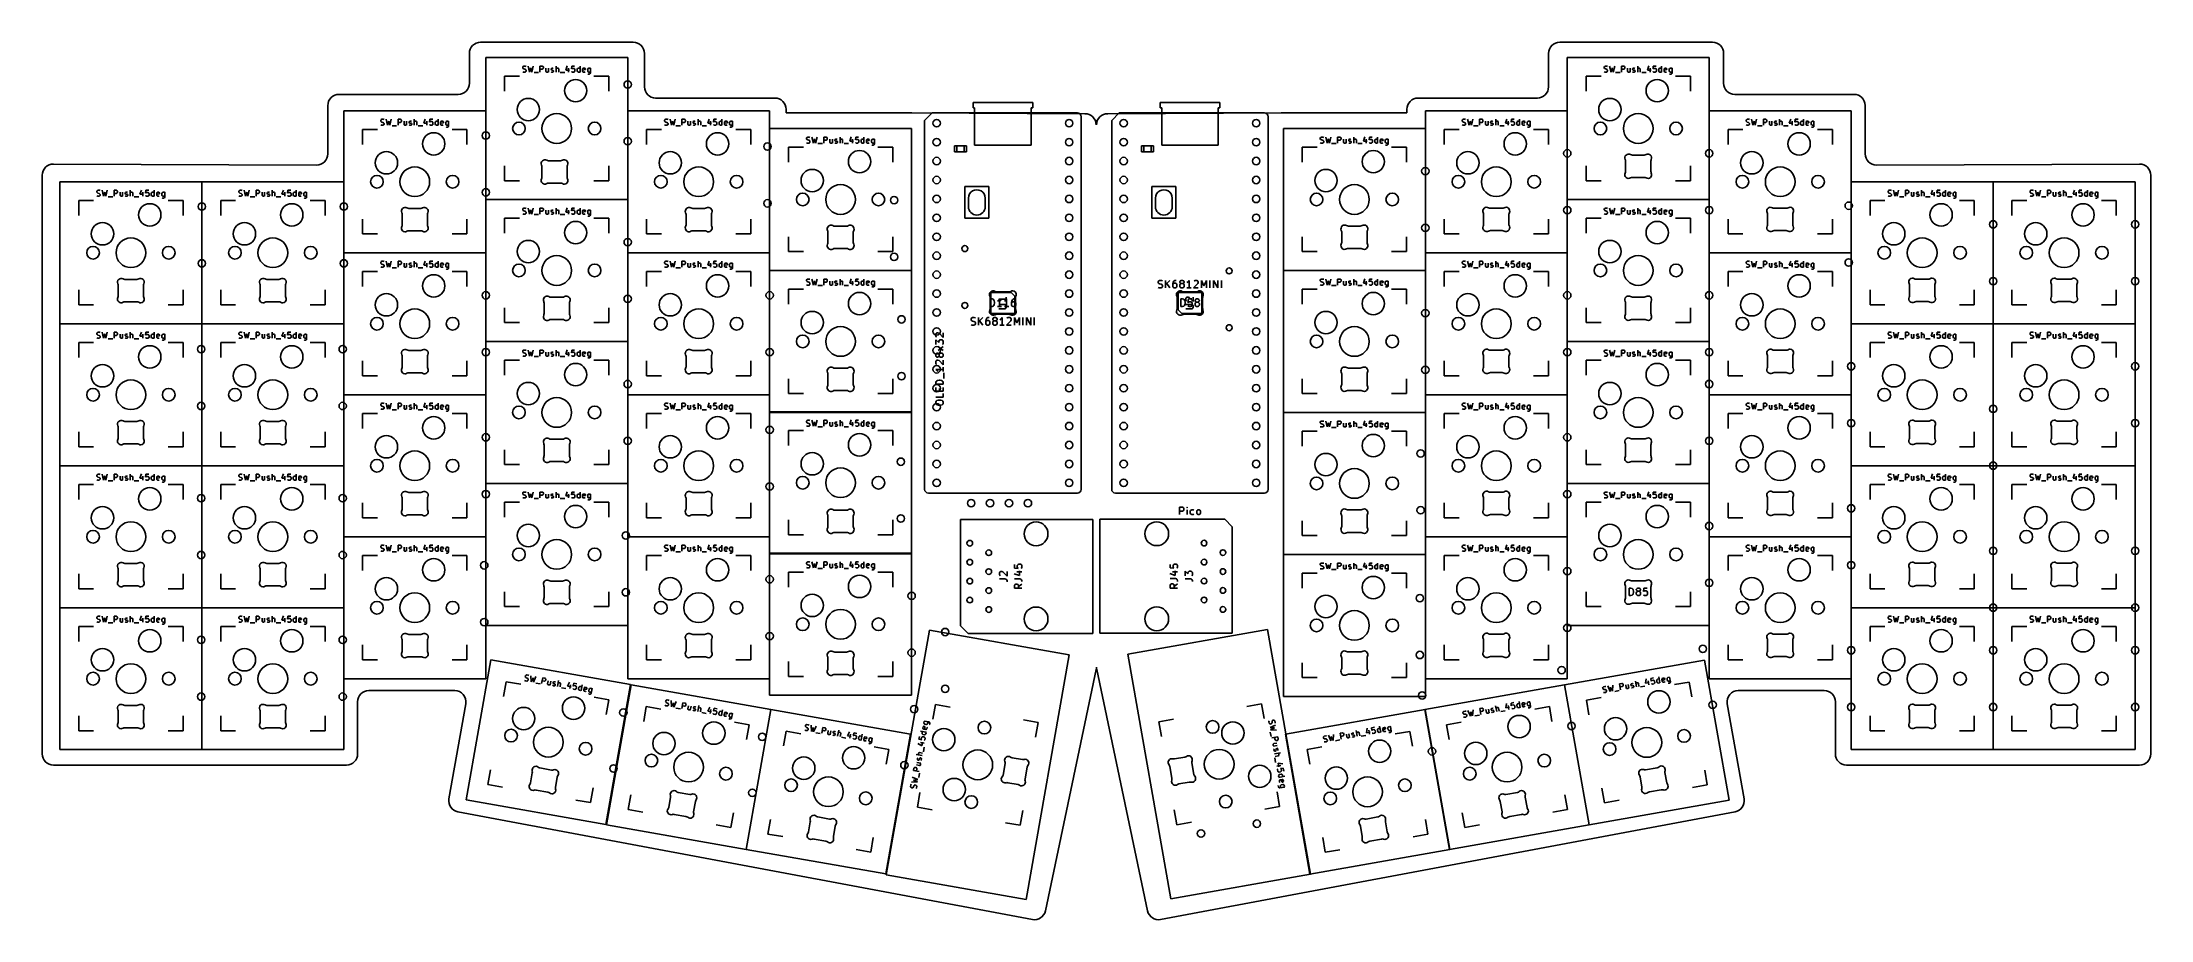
# Model space of a CAD drawing. Extents: x 9 to 292, y -476 to -359.
import ezdxf

# ---------------------------------------------------------------- set-up
doc = ezdxf.new("R2010")
doc.units = 0
doc.layers.add('BLACK', color=7, linetype='CONTINUOUS')

msp = doc.modelspace()

# ---------------------------------------------------------------- linework, layer by layer
at = {"layer": 'BLACK', "linetype": 'CONTINUOUS'}
for p, q in [((67.825136, -358.650112), (88.325136, -358.650112)), ((233.150136, -358.650112), (212.650136, -358.650112)), ((66.325137, -364.150112), (66.325136, -360.150111)), ((68.525136, -360.706312), (68.525136, -379.756312)), ((87.575136, -360.706312), (68.525136, -360.706312)), ((73.478705, -362.008488), (73.516801, -361.932297)), ((73.478705, -362.084678), (73.478705, -362.008488)), ((73.516801, -362.160869), (73.478705, -362.084678)), ((73.516801, -361.932297), (73.554896, -361.894202)), ((73.554896, -362.198964), (73.516801, -362.160869)), ((73.554896, -361.894202), (73.631086, -361.856107)), ((73.631086, -362.237059), (73.554896, -362.198964)), ((73.631086, -361.856107), (73.821563, -361.856107)), ((73.821563, -361.856107), (73.935848, -361.894202)), ((74.202515, -361.856107), (74.392991, -362.656107)), ((74.392991, -362.656107), (74.545372, -362.084678)), ((74.545372, -362.084678), (74.697753, -362.656107)), ((74.697753, -362.656107), (74.88823, -361.856107)), ((75.802516, -362.656107), (75.802516, -361.856107)), ((75.802516, -361.856107), (76.107278, -361.856107)), ((76.107278, -361.856107), (76.183468, -361.894202)), ((76.183468, -361.894202), (76.221563, -361.932297)), ((76.221563, -362.198964), (76.183468, -362.237059)), ((76.221563, -361.932297), (76.259659, -362.008488)), ((76.259659, -362.122773), (76.221563, -362.198964)), ((76.259659, -362.008488), (76.259659, -362.122773)), ((76.602516, -362.122773), (76.602516, -362.541821)), ((76.945373, -362.122773), (76.945373, -362.656107)), ((77.28823, -362.237059), (77.326326, -362.160869)), ((77.326326, -362.160869), (77.402516, -362.122773)), ((77.402516, -362.122773), (77.516802, -362.122773)), ((77.516802, -362.122773), (77.592992, -362.160869)), ((77.973945, -362.656107), (77.973945, -361.856107)), ((78.01204, -362.160869), (77.973945, -362.198964)), ((78.08823, -362.122773), (78.01204, -362.160869)), ((78.202516, -362.122773), (78.08823, -362.122773)), ((78.278707, -362.160869), (78.202516, -362.122773)), ((78.316802, -362.237059), (78.278707, -362.160869)), ((79.45966, -361.818012), (79.269183, -362.38944)), ((79.650136, -362.122773), (79.650136, -362.656107)), ((80.069184, -361.856107), (80.031088, -362.237059)), ((80.031088, -362.237059), (80.069184, -362.198964)), ((80.450136, -361.856107), (80.069184, -361.856107)), ((80.069184, -362.198964), (80.145374, -362.160869)), ((80.145374, -362.160869), (80.33585, -362.160869)), ((80.33585, -362.160869), (80.412041, -362.198964)), ((80.412041, -362.198964), (80.450136, -362.237059)), ((80.792993, -362.275154), (80.831089, -362.198964)), ((80.831089, -362.198964), (80.869184, -362.160869)), ((80.869184, -362.160869), (80.945374, -362.122773)), ((80.945374, -362.122773), (81.097755, -362.122773)), ((81.097755, -362.122773), (81.173946, -362.160869)), ((81.173946, -362.656107), (81.173946, -361.856107)), ((81.516803, -362.237059), (81.554899, -362.160869)), ((81.554899, -362.160869), (81.631089, -362.122773)), ((81.631089, -362.122773), (81.78347, -362.122773)), ((81.78347, -362.122773), (81.859661, -362.160869)), ((81.859661, -362.160869), (81.897756, -362.237059)), ((82.202517, -362.275154), (82.240613, -362.198964)), ((82.240613, -362.198964), (82.278708, -362.160869)), ((82.278708, -362.160869), (82.354898, -362.122773)), ((82.354898, -362.122773), (82.507279, -362.122773)), ((82.507279, -362.122773), (82.58347, -362.160869)), ((82.58347, -362.122773), (82.58347, -362.770392)), ((87.575136, -360.706312), (87.575136, -379.756312)), ((89.825136, -360.150112), (89.825136, -364.650111)), ((211.150136, -360.150112), (211.150136, -364.650111)), ((213.668885, -360.706362), (213.668885, -379.756362)), ((232.718885, -360.706362), (213.668885, -360.706362)), ((218.622454, -362.008538), (218.66055, -361.932347)), ((218.622454, -362.084728), (218.622454, -362.008538)), ((218.66055, -362.160919), (218.622454, -362.084728)), ((218.66055, -361.932347), (218.698645, -361.894252)), ((218.698645, -362.199014), (218.66055, -362.160919)), ((218.698645, -361.894252), (218.774835, -361.856157)), ((218.774835, -362.237109), (218.698645, -362.199014)), ((218.774835, -361.856157), (218.965312, -361.856157)), ((218.965312, -361.856157), (219.079597, -361.894252)), ((219.346264, -361.856157), (219.53674, -362.656157)), ((219.53674, -362.656157), (219.689121, -362.084728)), ((219.689121, -362.084728), (219.841502, -362.656157)), ((219.841502, -362.656157), (220.031979, -361.856157)), ((220.946265, -362.656157), (220.946265, -361.856157)), ((220.946265, -361.856157), (221.251027, -361.856157)), ((221.251027, -361.856157), (221.327217, -361.894252)), ((221.327217, -361.894252), (221.365312, -361.932347)), ((221.365312, -362.199014), (221.327217, -362.237109)), ((221.365312, -361.932347), (221.403408, -362.008538)), ((221.403408, -362.122823), (221.365312, -362.199014)), ((221.403408, -362.008538), (221.403408, -362.122823)), ((221.746265, -362.122823), (221.746265, -362.541871)), ((222.089122, -362.122823), (222.089122, -362.656157)), ((222.431979, -362.237109), (222.470075, -362.160919)), ((222.470075, -362.160919), (222.546265, -362.122823)), ((222.546265, -362.122823), (222.660551, -362.122823)), ((222.660551, -362.122823), (222.736741, -362.160919)), ((223.117694, -362.656157), (223.117694, -361.856157)), ((223.155789, -362.160919), (223.117694, -362.199014)), ((223.231979, -362.122823), (223.155789, -362.160919)), ((223.346265, -362.122823), (223.231979, -362.122823)), ((223.422456, -362.160919), (223.346265, -362.122823)), ((223.460551, -362.237109), (223.422456, -362.160919)), ((224.603409, -361.818062), (224.412932, -362.38949)), ((224.793885, -362.122823), (224.793885, -362.656157)), ((225.212933, -361.856157), (225.174837, -362.237109)), ((225.174837, -362.237109), (225.212933, -362.199014)), ((225.593885, -361.856157), (225.212933, -361.856157)), ((225.212933, -362.199014), (225.289123, -362.160919)), ((225.289123, -362.160919), (225.479599, -362.160919)), ((225.479599, -362.160919), (225.55579, -362.199014)), ((225.55579, -362.199014), (225.593885, -362.237109)), ((225.936742, -362.275204), (225.974838, -362.199014)), ((225.974838, -362.199014), (226.012933, -362.160919)), ((226.012933, -362.160919), (226.089123, -362.122823)), ((226.089123, -362.122823), (226.241504, -362.122823)), ((226.241504, -362.122823), (226.317695, -362.160919)), ((226.317695, -362.656157), (226.317695, -361.856157)), ((226.660552, -362.237109), (226.698648, -362.160919)), ((226.698648, -362.160919), (226.774838, -362.122823)), ((226.774838, -362.122823), (226.927219, -362.122823)), ((226.927219, -362.122823), (227.00341, -362.160919)), ((227.00341, -362.160919), (227.041505, -362.237109)), ((227.346266, -362.275204), (227.384362, -362.199014)), ((227.384362, -362.199014), (227.422457, -362.160919)), ((227.422457, -362.160919), (227.498647, -362.122823)), ((227.498647, -362.122823), (227.651028, -362.122823)), ((227.651028, -362.122823), (227.727219, -362.160919)), ((227.727219, -362.122823), (227.727219, -362.770442)), ((232.718885, -360.706362), (232.718885, -379.756362)), ((234.650136, -364.150111), (234.650136, -360.150111)), ((71.050136, -363.231312), (71.050136, -365.231313)), ((73.050137, -363.231312), (71.050136, -363.231312)), ((73.478705, -362.618012), (73.592991, -362.656107)), ((73.592991, -362.656107), (73.783467, -362.656107)), ((73.783467, -362.275154), (73.631086, -362.237059)), ((73.859658, -362.31325), (73.783467, -362.275154)), ((73.783467, -362.656107), (73.859658, -362.618012)), ((73.897753, -362.351345), (73.859658, -362.31325)), ((73.859658, -362.618012), (73.897753, -362.579916)), ((73.935848, -362.427535), (73.897753, -362.351345)), ((73.897753, -362.579916), (73.935848, -362.503726)), ((73.935848, -362.503726), (73.935848, -362.427535)), ((75.002516, -362.732297), (75.612039, -362.732297)), ((76.107278, -362.275154), (75.802516, -362.275154)), ((76.183468, -362.237059), (76.107278, -362.275154)), ((76.602516, -362.541821), (76.640611, -362.618012)), ((76.640611, -362.618012), (76.716801, -362.656107)), ((76.716801, -362.656107), (76.831087, -362.656107)), ((76.831087, -362.656107), (76.907278, -362.618012)), ((76.907278, -362.618012), (76.945373, -362.579916)), ((77.28823, -362.275154), (77.28823, -362.237059)), ((77.326326, -362.351345), (77.28823, -362.275154)), ((77.28823, -362.618012), (77.364421, -362.656107)), ((77.402516, -362.38944), (77.326326, -362.351345)), ((77.364421, -362.656107), (77.516802, -362.656107)), ((77.516802, -362.38944), (77.402516, -362.38944)), ((77.592992, -362.427535), (77.516802, -362.38944)), ((77.516802, -362.656107), (77.592992, -362.618012)), ((77.631088, -362.503726), (77.592992, -362.427535)), ((77.592992, -362.618012), (77.631088, -362.541821)), ((77.631088, -362.541821), (77.631088, -362.503726)), ((78.316802, -362.656107), (78.316802, -362.237059)), ((78.507279, -362.732297), (79.116802, -362.732297)), ((79.269183, -362.38944), (79.764422, -362.38944)), ((80.069184, -362.618012), (80.031088, -362.579916)), ((80.145374, -362.656107), (80.069184, -362.618012)), ((80.33585, -362.656107), (80.145374, -362.656107)), ((80.412041, -362.618012), (80.33585, -362.656107)), ((80.450136, -362.579916), (80.412041, -362.618012)), ((80.450136, -362.237059), (80.488231, -362.31325)), ((80.488231, -362.503726), (80.450136, -362.579916)), ((80.488231, -362.31325), (80.488231, -362.503726)), ((80.792993, -362.503726), (80.792993, -362.275154)), ((80.831089, -362.579916), (80.792993, -362.503726)), ((80.869184, -362.618012), (80.831089, -362.579916)), ((80.945374, -362.656107), (80.869184, -362.618012)), ((81.097755, -362.656107), (80.945374, -362.656107)), ((81.173946, -362.618012), (81.097755, -362.656107)), ((81.516803, -362.541821), (81.516803, -362.237059)), ((81.897756, -362.31325), (81.516803, -362.38944)), ((81.554899, -362.618012), (81.516803, -362.541821)), ((81.631089, -362.656107), (81.554899, -362.618012)), ((81.78347, -362.656107), (81.631089, -362.656107)), ((81.859661, -362.618012), (81.78347, -362.656107)), ((81.897756, -362.237059), (81.897756, -362.31325)), ((82.202517, -362.503726), (82.202517, -362.275154)), ((82.240613, -362.579916), (82.202517, -362.503726)), ((82.278708, -362.618012), (82.240613, -362.579916)), ((82.316803, -362.922773), (82.240613, -362.884678)), ((82.354898, -362.656107), (82.278708, -362.618012)), ((82.431089, -362.922773), (82.316803, -362.922773)), ((82.507279, -362.656107), (82.354898, -362.656107)), ((82.507279, -362.884678), (82.431089, -362.922773)), ((82.58347, -362.618012), (82.507279, -362.656107)), ((82.545375, -362.846583), (82.507279, -362.884678)), ((82.58347, -362.770392), (82.545375, -362.846583)), ((83.050135, -363.231312), (85.050136, -363.231312)), ((85.050136, -363.231312), (85.050136, -365.231313)), ((216.193885, -363.231362), (216.193885, -365.231363)), ((218.193886, -363.231362), (216.193885, -363.231362)), ((218.622454, -362.618062), (218.73674, -362.656157)), ((218.73674, -362.656157), (218.927216, -362.656157)), ((218.927216, -362.275204), (218.774835, -362.237109)), ((219.003407, -362.3133), (218.927216, -362.275204)), ((218.927216, -362.656157), (219.003407, -362.618062)), ((219.041502, -362.351395), (219.003407, -362.3133)), ((219.003407, -362.618062), (219.041502, -362.579966)), ((219.079597, -362.427585), (219.041502, -362.351395)), ((219.041502, -362.579966), (219.079597, -362.503776)), ((219.079597, -362.503776), (219.079597, -362.427585)), ((220.146265, -362.732347), (220.755788, -362.732347)), ((221.251027, -362.275204), (220.946265, -362.275204)), ((221.327217, -362.237109), (221.251027, -362.275204)), ((221.746265, -362.541871), (221.78436, -362.618062)), ((221.78436, -362.618062), (221.86055, -362.656157)), ((221.86055, -362.656157), (221.974836, -362.656157)), ((221.974836, -362.656157), (222.051027, -362.618062)), ((222.051027, -362.618062), (222.089122, -362.579966)), ((222.431979, -362.275204), (222.431979, -362.237109)), ((222.470075, -362.351395), (222.431979, -362.275204)), ((222.431979, -362.618062), (222.50817, -362.656157)), ((222.546265, -362.38949), (222.470075, -362.351395)), ((222.50817, -362.656157), (222.660551, -362.656157)), ((222.660551, -362.38949), (222.546265, -362.38949)), ((222.736741, -362.427585), (222.660551, -362.38949)), ((222.660551, -362.656157), (222.736741, -362.618062)), ((222.774837, -362.503776), (222.736741, -362.427585)), ((222.736741, -362.618062), (222.774837, -362.541871)), ((222.774837, -362.541871), (222.774837, -362.503776)), ((223.460551, -362.656157), (223.460551, -362.237109)), ((223.651028, -362.732347), (224.260551, -362.732347)), ((224.412932, -362.38949), (224.908171, -362.38949)), ((225.212933, -362.618062), (225.174837, -362.579966)), ((225.289123, -362.656157), (225.212933, -362.618062)), ((225.479599, -362.656157), (225.289123, -362.656157)), ((225.55579, -362.618062), (225.479599, -362.656157)), ((225.593885, -362.579966), (225.55579, -362.618062)), ((225.593885, -362.237109), (225.63198, -362.3133)), ((225.63198, -362.503776), (225.593885, -362.579966)), ((225.63198, -362.3133), (225.63198, -362.503776)), ((225.936742, -362.503776), (225.936742, -362.275204)), ((225.974838, -362.579966), (225.936742, -362.503776)), ((226.012933, -362.618062), (225.974838, -362.579966)), ((226.089123, -362.656157), (226.012933, -362.618062)), ((226.241504, -362.656157), (226.089123, -362.656157)), ((226.317695, -362.618062), (226.241504, -362.656157)), ((226.660552, -362.541871), (226.660552, -362.237109)), ((227.041505, -362.3133), (226.660552, -362.38949)), ((226.698648, -362.618062), (226.660552, -362.541871)), ((226.774838, -362.656157), (226.698648, -362.618062)), ((226.927219, -362.656157), (226.774838, -362.656157)), ((227.00341, -362.618062), (226.927219, -362.656157)), ((227.041505, -362.237109), (227.041505, -362.3133)), ((227.346266, -362.503776), (227.346266, -362.275204)), ((227.384362, -362.579966), (227.346266, -362.503776)), ((227.422457, -362.618062), (227.384362, -362.579966)), ((227.460552, -362.922823), (227.384362, -362.884728)), ((227.498647, -362.656157), (227.422457, -362.618062)), ((227.574838, -362.922823), (227.460552, -362.922823)), ((227.651028, -362.656157), (227.498647, -362.656157)), ((227.651028, -362.884728), (227.574838, -362.922823)), ((227.727219, -362.618062), (227.651028, -362.656157)), ((227.689124, -362.846633), (227.651028, -362.884728)), ((227.727219, -362.770442), (227.689124, -362.846633)), ((228.193884, -363.231362), (230.193885, -363.231362)), ((230.193885, -363.231362), (230.193885, -365.231363)), ((47.325137, -373.643985), (47.325137, -367.150111)), ((48.825136, -365.650112), (64.825137, -365.650112)), ((49.475137, -367.850112), (49.475137, -386.900112)), ((68.525137, -367.850112), (49.475137, -367.850112)), ((68.525137, -367.850112), (68.525137, -386.900112)), ((87.575136, -367.850112), (87.575136, -386.900112)), ((106.625136, -367.850112), (87.575136, -367.850112)), ((91.325137, -366.150112), (107.325136, -366.150112)), ((106.625136, -367.850112), (106.625136, -386.900112)), ((108.825136, -367.650112), (108.825136, -368.150112)), ((133.925136, -367.450112), (133.925135, -366.750112)), ((133.925135, -366.750112), (141.925137, -366.750112)), ((134.135136, -367.450112), (133.925136, -367.450112)), ((134.135136, -372.450112), (134.135136, -367.450112)), ((141.925136, -367.450112), (141.715136, -367.450112)), ((141.715136, -367.450112), (141.715136, -372.450112)), ((141.925137, -366.750112), (141.925136, -367.450112)), ((159.027636, -367.450112), (159.027635, -366.750112)), ((159.027635, -366.750112), (167.027637, -366.750112)), ((159.237636, -367.450112), (159.027636, -367.450112)), ((159.237636, -372.450112), (159.237636, -367.450112)), ((167.027636, -367.450112), (166.817636, -367.450112)), ((166.817636, -367.450112), (166.817636, -372.450112)), ((167.027637, -366.750112), (167.027636, -367.450112)), ((192.150136, -367.650112), (192.150135, -368.150112)), ((209.650135, -366.150112), (193.650136, -366.150112)), ((194.618885, -367.850112), (194.618885, -386.900112)), ((213.668885, -367.850112), (194.618885, -367.850112)), ((213.668885, -367.850112), (213.668885, -386.900112)), ((232.718885, -367.850112), (232.718885, -386.900112)), ((251.768885, -367.850112), (232.718885, -367.850112)), ((252.150135, -365.650112), (236.150135, -365.650111)), ((251.768885, -367.850112), (251.768885, -386.900112)), ((253.650135, -373.643985), (253.650135, -367.150111)), ((52.000137, -370.375112), (52.000137, -372.375113)), ((54.000138, -370.375112), (52.000137, -370.375112)), ((54.428706, -369.152288), (54.466802, -369.076097)), ((54.428706, -369.228478), (54.428706, -369.152288)), ((54.466802, -369.304669), (54.428706, -369.228478)), ((54.428706, -369.761812), (54.542992, -369.799907)), ((54.466802, -369.076097), (54.504897, -369.038002)), ((54.504897, -369.342764), (54.466802, -369.304669)), ((54.504897, -369.038002), (54.581087, -368.999907)), ((54.581087, -369.380859), (54.504897, -369.342764)), ((54.542992, -369.799907), (54.733468, -369.799907)), ((54.581087, -368.999907), (54.771564, -368.999907)), ((54.733468, -369.418954), (54.581087, -369.380859)), ((54.809659, -369.45705), (54.733468, -369.418954)), ((54.733468, -369.799907), (54.809659, -369.761812)), ((54.771564, -368.999907), (54.885849, -369.038002)), ((54.847754, -369.495145), (54.809659, -369.45705)), ((54.809659, -369.761812), (54.847754, -369.723716)), ((54.885849, -369.571335), (54.847754, -369.495145)), ((54.847754, -369.723716), (54.885849, -369.647526)), ((54.885849, -369.647526), (54.885849, -369.571335)), ((55.152516, -368.999907), (55.342992, -369.799907)), ((55.342992, -369.799907), (55.495373, -369.228478)), ((55.495373, -369.228478), (55.647754, -369.799907)), ((55.647754, -369.799907), (55.838231, -368.999907)), ((55.952517, -369.876097), (56.56204, -369.876097)), ((56.752517, -369.799907), (56.752517, -368.999907)), ((56.752517, -368.999907), (57.057279, -368.999907)), ((57.057279, -369.418954), (56.752517, -369.418954)), ((57.057279, -368.999907), (57.133469, -369.038002)), ((57.133469, -369.380859), (57.057279, -369.418954)), ((57.133469, -369.038002), (57.171564, -369.076097)), ((57.171564, -369.342764), (57.133469, -369.380859)), ((57.171564, -369.076097), (57.20966, -369.152288)), ((57.20966, -369.266573), (57.171564, -369.342764)), ((57.20966, -369.152288), (57.20966, -369.266573)), ((57.552517, -369.266573), (57.552517, -369.685621)), ((57.552517, -369.685621), (57.590612, -369.761812)), ((57.590612, -369.761812), (57.666802, -369.799907)), ((57.666802, -369.799907), (57.781088, -369.799907)), ((57.781088, -369.799907), (57.857279, -369.761812)), ((57.857279, -369.761812), (57.895374, -369.723716)), ((57.895374, -369.266573), (57.895374, -369.799907)), ((58.238231, -369.380859), (58.276327, -369.304669)), ((58.238231, -369.418954), (58.238231, -369.380859)), ((58.276327, -369.495145), (58.238231, -369.418954)), ((58.238231, -369.761812), (58.314422, -369.799907)), ((58.276327, -369.304669), (58.352517, -369.266573)), ((58.352517, -369.53324), (58.276327, -369.495145)), ((58.314422, -369.799907), (58.466803, -369.799907)), ((58.352517, -369.266573), (58.466803, -369.266573)), ((58.466803, -369.53324), (58.352517, -369.53324)), ((58.466803, -369.266573), (58.542993, -369.304669)), ((58.542993, -369.571335), (58.466803, -369.53324)), ((58.466803, -369.799907), (58.542993, -369.761812)), ((58.581089, -369.647526), (58.542993, -369.571335)), ((58.542993, -369.761812), (58.581089, -369.685621)), ((58.581089, -369.685621), (58.581089, -369.647526)), ((58.923946, -369.799907), (58.923946, -368.999907)), ((58.962041, -369.304669), (58.923946, -369.342764)), ((59.038231, -369.266573), (58.962041, -369.304669)), ((59.152517, -369.266573), (59.038231, -369.266573)), ((59.228708, -369.304669), (59.152517, -369.266573)), ((59.266803, -369.380859), (59.228708, -369.304669)), ((59.266803, -369.799907), (59.266803, -369.380859)), ((59.45728, -369.876097), (60.066803, -369.876097)), ((60.409661, -368.961812), (60.219184, -369.53324)), ((60.219184, -369.53324), (60.714423, -369.53324)), ((60.600137, -369.266573), (60.600137, -369.799907)), ((61.019185, -368.999907), (60.981089, -369.380859)), ((60.981089, -369.380859), (61.019185, -369.342764)), ((61.019185, -369.761812), (60.981089, -369.723716)), ((61.400137, -368.999907), (61.019185, -368.999907)), ((61.019185, -369.342764), (61.095375, -369.304669)), ((61.095375, -369.799907), (61.019185, -369.761812)), ((61.095375, -369.304669), (61.285851, -369.304669)), ((61.285851, -369.799907), (61.095375, -369.799907)), ((61.285851, -369.304669), (61.362042, -369.342764)), ((61.362042, -369.761812), (61.285851, -369.799907)), ((61.362042, -369.342764), (61.400137, -369.380859)), ((61.400137, -369.723716), (61.362042, -369.761812)), ((61.400137, -369.380859), (61.438232, -369.45705)), ((61.438232, -369.647526), (61.400137, -369.723716)), ((61.438232, -369.45705), (61.438232, -369.647526)), ((61.742994, -369.418954), (61.78109, -369.342764)), ((61.742994, -369.647526), (61.742994, -369.418954)), ((61.78109, -369.723716), (61.742994, -369.647526)), ((61.78109, -369.342764), (61.819185, -369.304669)), ((61.819185, -369.761812), (61.78109, -369.723716)), ((61.819185, -369.304669), (61.895375, -369.266573)), ((61.895375, -369.799907), (61.819185, -369.761812)), ((61.895375, -369.266573), (62.047756, -369.266573)), ((62.047756, -369.799907), (61.895375, -369.799907)), ((62.047756, -369.266573), (62.123947, -369.304669)), ((62.123947, -369.761812), (62.047756, -369.799907)), ((62.123947, -369.799907), (62.123947, -368.999907)), ((62.466804, -369.380859), (62.5049, -369.304669)), ((62.466804, -369.685621), (62.466804, -369.380859)), ((62.847757, -369.45705), (62.466804, -369.53324)), ((62.5049, -369.761812), (62.466804, -369.685621)), ((62.5049, -369.304669), (62.58109, -369.266573)), ((62.58109, -369.799907), (62.5049, -369.761812)), ((62.58109, -369.266573), (62.733471, -369.266573)), ((62.733471, -369.799907), (62.58109, -369.799907)), ((62.733471, -369.266573), (62.809662, -369.304669)), ((62.809662, -369.761812), (62.733471, -369.799907)), ((62.809662, -369.304669), (62.847757, -369.380859)), ((62.847757, -369.380859), (62.847757, -369.45705)), ((63.152518, -369.418954), (63.190614, -369.342764)), ((63.152518, -369.647526), (63.152518, -369.418954)), ((63.190614, -369.723716), (63.152518, -369.647526)), ((63.190614, -369.342764), (63.228709, -369.304669)), ((63.228709, -369.761812), (63.190614, -369.723716)), ((63.266804, -370.066573), (63.190614, -370.028478)), ((63.228709, -369.304669), (63.304899, -369.266573)), ((63.304899, -369.799907), (63.228709, -369.761812)), ((63.38109, -370.066573), (63.266804, -370.066573)), ((63.304899, -369.266573), (63.45728, -369.266573)), ((63.45728, -369.799907), (63.304899, -369.799907)), ((63.45728, -370.028478), (63.38109, -370.066573)), ((63.45728, -369.266573), (63.533471, -369.304669)), ((63.533471, -369.761812), (63.45728, -369.799907)), ((63.495376, -369.990383), (63.45728, -370.028478)), ((63.533471, -369.914192), (63.495376, -369.990383)), ((63.533471, -369.266573), (63.533471, -369.914192)), ((64.000136, -370.375112), (66.000137, -370.375112)), ((66.000137, -370.375112), (66.000137, -372.375113)), ((90.100136, -370.375112), (90.100136, -372.375113)), ((92.100137, -370.375112), (90.100136, -370.375112)), ((92.528705, -369.152288), (92.566801, -369.076097)), ((92.528705, -369.228478), (92.528705, -369.152288)), ((92.566801, -369.304669), (92.528705, -369.228478)), ((92.528705, -369.761812), (92.642991, -369.799907)), ((92.566801, -369.076097), (92.604896, -369.038002)), ((92.604896, -369.342764), (92.566801, -369.304669)), ((92.604896, -369.038002), (92.681086, -368.999907)), ((92.681086, -369.380859), (92.604896, -369.342764)), ((92.642991, -369.799907), (92.833467, -369.799907)), ((92.681086, -368.999907), (92.871563, -368.999907)), ((92.833467, -369.418954), (92.681086, -369.380859)), ((92.909658, -369.45705), (92.833467, -369.418954)), ((92.833467, -369.799907), (92.909658, -369.761812)), ((92.871563, -368.999907), (92.985848, -369.038002)), ((92.947753, -369.495145), (92.909658, -369.45705)), ((92.909658, -369.761812), (92.947753, -369.723716)), ((92.985848, -369.571335), (92.947753, -369.495145)), ((92.947753, -369.723716), (92.985848, -369.647526)), ((92.985848, -369.647526), (92.985848, -369.571335)), ((93.252515, -368.999907), (93.442991, -369.799907)), ((93.442991, -369.799907), (93.595372, -369.228478)), ((93.595372, -369.228478), (93.747753, -369.799907)), ((93.747753, -369.799907), (93.93823, -368.999907)), ((94.052516, -369.876097), (94.662039, -369.876097)), ((94.852516, -369.799907), (94.852516, -368.999907)), ((94.852516, -368.999907), (95.157278, -368.999907)), ((95.157278, -369.418954), (94.852516, -369.418954)), ((95.157278, -368.999907), (95.233468, -369.038002)), ((95.233468, -369.380859), (95.157278, -369.418954)), ((95.233468, -369.038002), (95.271563, -369.076097)), ((95.271563, -369.342764), (95.233468, -369.380859)), ((95.271563, -369.076097), (95.309659, -369.152288)), ((95.309659, -369.266573), (95.271563, -369.342764)), ((95.309659, -369.152288), (95.309659, -369.266573)), ((95.652516, -369.266573), (95.652516, -369.685621)), ((95.652516, -369.685621), (95.690611, -369.761812)), ((95.690611, -369.761812), (95.766801, -369.799907)), ((95.766801, -369.799907), (95.881087, -369.799907)), ((95.881087, -369.799907), (95.957278, -369.761812)), ((95.957278, -369.761812), (95.995373, -369.723716)), ((95.995373, -369.266573), (95.995373, -369.799907)), ((96.33823, -369.380859), (96.376326, -369.304669)), ((96.33823, -369.418954), (96.33823, -369.380859)), ((96.376326, -369.495145), (96.33823, -369.418954)), ((96.33823, -369.761812), (96.414421, -369.799907)), ((96.376326, -369.304669), (96.452516, -369.266573)), ((96.452516, -369.53324), (96.376326, -369.495145)), ((96.414421, -369.799907), (96.566802, -369.799907)), ((96.452516, -369.266573), (96.566802, -369.266573)), ((96.566802, -369.53324), (96.452516, -369.53324)), ((96.566802, -369.266573), (96.642992, -369.304669)), ((96.642992, -369.571335), (96.566802, -369.53324)), ((96.566802, -369.799907), (96.642992, -369.761812)), ((96.681088, -369.647526), (96.642992, -369.571335)), ((96.642992, -369.761812), (96.681088, -369.685621)), ((96.681088, -369.685621), (96.681088, -369.647526)), ((97.023945, -369.799907), (97.023945, -368.999907)), ((97.06204, -369.304669), (97.023945, -369.342764)), ((97.13823, -369.266573), (97.06204, -369.304669)), ((97.252516, -369.266573), (97.13823, -369.266573)), ((97.328707, -369.304669), (97.252516, -369.266573)), ((97.366802, -369.380859), (97.328707, -369.304669)), ((97.366802, -369.799907), (97.366802, -369.380859)), ((97.557279, -369.876097), (98.166802, -369.876097)), ((98.50966, -368.961812), (98.319183, -369.53324)), ((98.319183, -369.53324), (98.814422, -369.53324)), ((98.700136, -369.266573), (98.700136, -369.799907)), ((99.119184, -368.999907), (99.081088, -369.380859)), ((99.081088, -369.380859), (99.119184, -369.342764)), ((99.119184, -369.761812), (99.081088, -369.723716)), ((99.500136, -368.999907), (99.119184, -368.999907)), ((99.119184, -369.342764), (99.195374, -369.304669)), ((99.195374, -369.799907), (99.119184, -369.761812)), ((99.195374, -369.304669), (99.38585, -369.304669)), ((99.38585, -369.799907), (99.195374, -369.799907)), ((99.38585, -369.304669), (99.462041, -369.342764)), ((99.462041, -369.761812), (99.38585, -369.799907)), ((99.462041, -369.342764), (99.500136, -369.380859)), ((99.500136, -369.723716), (99.462041, -369.761812)), ((99.500136, -369.380859), (99.538231, -369.45705)), ((99.538231, -369.647526), (99.500136, -369.723716)), ((99.538231, -369.45705), (99.538231, -369.647526)), ((99.842993, -369.418954), (99.881089, -369.342764)), ((99.842993, -369.647526), (99.842993, -369.418954)), ((99.881089, -369.723716), (99.842993, -369.647526)), ((99.881089, -369.342764), (99.919184, -369.304669)), ((99.919184, -369.761812), (99.881089, -369.723716)), ((99.919184, -369.304669), (99.995374, -369.266573)), ((99.995374, -369.799907), (99.919184, -369.761812)), ((99.995374, -369.266573), (100.147755, -369.266573)), ((100.147755, -369.799907), (99.995374, -369.799907)), ((100.147755, -369.266573), (100.223946, -369.304669)), ((100.223946, -369.761812), (100.147755, -369.799907)), ((100.223946, -369.799907), (100.223946, -368.999907)), ((100.566803, -369.380859), (100.604899, -369.304669)), ((100.566803, -369.685621), (100.566803, -369.380859)), ((100.947756, -369.45705), (100.566803, -369.53324)), ((100.604899, -369.761812), (100.566803, -369.685621)), ((100.604899, -369.304669), (100.681089, -369.266573)), ((100.681089, -369.799907), (100.604899, -369.761812)), ((100.681089, -369.266573), (100.83347, -369.266573)), ((100.83347, -369.799907), (100.681089, -369.799907)), ((100.83347, -369.266573), (100.909661, -369.304669)), ((100.909661, -369.761812), (100.83347, -369.799907)), ((100.909661, -369.304669), (100.947756, -369.380859)), ((100.947756, -369.380859), (100.947756, -369.45705)), ((101.252517, -369.418954), (101.290613, -369.342764)), ((101.252517, -369.647526), (101.252517, -369.418954)), ((101.290613, -369.723716), (101.252517, -369.647526)), ((101.290613, -369.342764), (101.328708, -369.304669)), ((101.328708, -369.761812), (101.290613, -369.723716)), ((101.366803, -370.066573), (101.290613, -370.028478)), ((101.328708, -369.304669), (101.404898, -369.266573)), ((101.404898, -369.799907), (101.328708, -369.761812)), ((101.481089, -370.066573), (101.366803, -370.066573)), ((101.404898, -369.266573), (101.557279, -369.266573)), ((101.557279, -369.799907), (101.404898, -369.799907)), ((101.557279, -370.028478), (101.481089, -370.066573)), ((101.557279, -369.266573), (101.63347, -369.304669)), ((101.63347, -369.761812), (101.557279, -369.799907)), ((101.595375, -369.990383), (101.557279, -370.028478)), ((101.63347, -369.914192), (101.595375, -369.990383)), ((101.63347, -369.266573), (101.63347, -369.914192)), ((102.100135, -370.375112), (104.100136, -370.375112)), ((104.100136, -370.375112), (104.100136, -372.375113)), ((106.625137, -370.231311), (106.625137, -389.281311)), ((125.675137, -370.231311), (106.625137, -370.231311)), ((108.825136, -368.150112), (125.666068, -368.150112)), ((125.666068, -368.150112), (148.927644, -368.25)), ((125.675137, -370.231311), (125.675137, -389.281311)), ((127.425136, -369.150112), (128.425136, -368.150113)), ((127.425136, -418.650112), (127.425136, -369.150112)), ((128.425136, -368.150113), (147.925136, -368.150112)), ((148.425136, -368.650112), (148.425136, -418.650112)), ((175.291068, -368.150002), (152.005771, -368.25)), ((152.527636, -369.150112), (153.527636, -368.150113)), ((152.527636, -418.650112), (152.527636, -369.150112)), ((153.527636, -368.150113), (173.027636, -368.150112)), ((173.527636, -368.650112), (173.527636, -418.650112)), ((192.150135, -368.150112), (175.309204, -368.150112)), ((175.568886, -370.231362), (175.568886, -389.281362)), ((194.618886, -370.231362), (175.568886, -370.231362)), ((194.618886, -370.231362), (194.618886, -389.281362)), ((197.143885, -370.375112), (197.143885, -372.375113)), ((199.143886, -370.375112), (197.143885, -370.375112)), ((199.572454, -369.152288), (199.61055, -369.076097)), ((199.572454, -369.228478), (199.572454, -369.152288)), ((199.61055, -369.304669), (199.572454, -369.228478)), ((199.572454, -369.761812), (199.68674, -369.799907)), ((199.61055, -369.076097), (199.648645, -369.038002)), ((199.648645, -369.342764), (199.61055, -369.304669)), ((199.648645, -369.038002), (199.724835, -368.999907)), ((199.724835, -369.380859), (199.648645, -369.342764)), ((199.68674, -369.799907), (199.877216, -369.799907)), ((199.724835, -368.999907), (199.915312, -368.999907)), ((199.877216, -369.418954), (199.724835, -369.380859)), ((199.953407, -369.45705), (199.877216, -369.418954)), ((199.877216, -369.799907), (199.953407, -369.761812)), ((199.915312, -368.999907), (200.029597, -369.038002)), ((199.991502, -369.495145), (199.953407, -369.45705)), ((199.953407, -369.761812), (199.991502, -369.723716)), ((200.029597, -369.571335), (199.991502, -369.495145)), ((199.991502, -369.723716), (200.029597, -369.647526)), ((200.029597, -369.647526), (200.029597, -369.571335)), ((200.296264, -368.999907), (200.48674, -369.799907)), ((200.48674, -369.799907), (200.639121, -369.228478)), ((200.639121, -369.228478), (200.791502, -369.799907)), ((200.791502, -369.799907), (200.981979, -368.999907)), ((201.096265, -369.876097), (201.705788, -369.876097)), ((201.896265, -369.799907), (201.896265, -368.999907)), ((201.896265, -368.999907), (202.201027, -368.999907)), ((202.201027, -369.418954), (201.896265, -369.418954)), ((202.201027, -368.999907), (202.277217, -369.038002)), ((202.277217, -369.380859), (202.201027, -369.418954)), ((202.277217, -369.038002), (202.315312, -369.076097)), ((202.315312, -369.342764), (202.277217, -369.380859)), ((202.315312, -369.076097), (202.353408, -369.152288)), ((202.353408, -369.266573), (202.315312, -369.342764)), ((202.353408, -369.152288), (202.353408, -369.266573)), ((202.696265, -369.266573), (202.696265, -369.685621)), ((202.696265, -369.685621), (202.73436, -369.761812)), ((202.73436, -369.761812), (202.81055, -369.799907)), ((202.81055, -369.799907), (202.924836, -369.799907)), ((202.924836, -369.799907), (203.001027, -369.761812)), ((203.001027, -369.761812), (203.039122, -369.723716)), ((203.039122, -369.266573), (203.039122, -369.799907)), ((203.381979, -369.380859), (203.420075, -369.304669)), ((203.381979, -369.418954), (203.381979, -369.380859)), ((203.420075, -369.495145), (203.381979, -369.418954)), ((203.381979, -369.761812), (203.45817, -369.799907)), ((203.420075, -369.304669), (203.496265, -369.266573)), ((203.496265, -369.53324), (203.420075, -369.495145)), ((203.45817, -369.799907), (203.610551, -369.799907)), ((203.496265, -369.266573), (203.610551, -369.266573)), ((203.610551, -369.53324), (203.496265, -369.53324)), ((203.610551, -369.266573), (203.686741, -369.304669)), ((203.686741, -369.571335), (203.610551, -369.53324)), ((203.610551, -369.799907), (203.686741, -369.761812)), ((203.724837, -369.647526), (203.686741, -369.571335)), ((203.686741, -369.761812), (203.724837, -369.685621)), ((203.724837, -369.685621), (203.724837, -369.647526)), ((204.067694, -369.799907), (204.067694, -368.999907)), ((204.105789, -369.304669), (204.067694, -369.342764)), ((204.181979, -369.266573), (204.105789, -369.304669)), ((204.296265, -369.266573), (204.181979, -369.266573)), ((204.372456, -369.304669), (204.296265, -369.266573)), ((204.410551, -369.380859), (204.372456, -369.304669)), ((204.410551, -369.799907), (204.410551, -369.380859)), ((204.601028, -369.876097), (205.210551, -369.876097)), ((205.553409, -368.961812), (205.362932, -369.53324)), ((205.362932, -369.53324), (205.858171, -369.53324)), ((205.743885, -369.266573), (205.743885, -369.799907)), ((206.162933, -368.999907), (206.124837, -369.380859)), ((206.124837, -369.380859), (206.162933, -369.342764)), ((206.162933, -369.761812), (206.124837, -369.723716)), ((206.543885, -368.999907), (206.162933, -368.999907)), ((206.162933, -369.342764), (206.239123, -369.304669)), ((206.239123, -369.799907), (206.162933, -369.761812)), ((206.239123, -369.304669), (206.429599, -369.304669)), ((206.429599, -369.799907), (206.239123, -369.799907)), ((206.429599, -369.304669), (206.50579, -369.342764)), ((206.50579, -369.761812), (206.429599, -369.799907)), ((206.50579, -369.342764), (206.543885, -369.380859)), ((206.543885, -369.723716), (206.50579, -369.761812)), ((206.543885, -369.380859), (206.58198, -369.45705)), ((206.58198, -369.647526), (206.543885, -369.723716)), ((206.58198, -369.45705), (206.58198, -369.647526)), ((206.886742, -369.418954), (206.924838, -369.342764)), ((206.886742, -369.647526), (206.886742, -369.418954)), ((206.924838, -369.723716), (206.886742, -369.647526)), ((206.924838, -369.342764), (206.962933, -369.304669)), ((206.962933, -369.761812), (206.924838, -369.723716)), ((206.962933, -369.304669), (207.039123, -369.266573)), ((207.039123, -369.799907), (206.962933, -369.761812)), ((207.039123, -369.266573), (207.191504, -369.266573)), ((207.191504, -369.799907), (207.039123, -369.799907)), ((207.191504, -369.266573), (207.267695, -369.304669)), ((207.267695, -369.761812), (207.191504, -369.799907)), ((207.267695, -369.799907), (207.267695, -368.999907)), ((207.610552, -369.380859), (207.648648, -369.304669)), ((207.610552, -369.685621), (207.610552, -369.380859)), ((207.991505, -369.45705), (207.610552, -369.53324)), ((207.648648, -369.761812), (207.610552, -369.685621)), ((207.648648, -369.304669), (207.724838, -369.266573)), ((207.724838, -369.799907), (207.648648, -369.761812)), ((207.724838, -369.266573), (207.877219, -369.266573)), ((207.877219, -369.799907), (207.724838, -369.799907)), ((207.877219, -369.266573), (207.95341, -369.304669)), ((207.95341, -369.761812), (207.877219, -369.799907)), ((207.95341, -369.304669), (207.991505, -369.380859)), ((207.991505, -369.380859), (207.991505, -369.45705)), ((208.296266, -369.418954), (208.334362, -369.342764)), ((208.296266, -369.647526), (208.296266, -369.418954)), ((208.334362, -369.723716), (208.296266, -369.647526)), ((208.334362, -369.342764), (208.372457, -369.304669)), ((208.372457, -369.761812), (208.334362, -369.723716)), ((208.410552, -370.066573), (208.334362, -370.028478)), ((208.372457, -369.304669), (208.448647, -369.266573)), ((208.448647, -369.799907), (208.372457, -369.761812)), ((208.524838, -370.066573), (208.410552, -370.066573)), ((208.448647, -369.266573), (208.601028, -369.266573)), ((208.601028, -369.799907), (208.448647, -369.799907)), ((208.601028, -370.028478), (208.524838, -370.066573)), ((208.601028, -369.266573), (208.677219, -369.304669)), ((208.677219, -369.761812), (208.601028, -369.799907)), ((208.639124, -369.990383), (208.601028, -370.028478)), ((208.677219, -369.914192), (208.639124, -369.990383)), ((208.677219, -369.266573), (208.677219, -369.914192)), ((209.143884, -370.375112), (211.143885, -370.375112)), ((211.143885, -370.375112), (211.143885, -372.375113)), ((235.243885, -370.375112), (235.243885, -372.375113)), ((237.243886, -370.375112), (235.243885, -370.375112)), ((237.672454, -369.152288), (237.71055, -369.076097)), ((237.672454, -369.228478), (237.672454, -369.152288)), ((237.71055, -369.304669), (237.672454, -369.228478)), ((237.672454, -369.761812), (237.78674, -369.799907)), ((237.71055, -369.076097), (237.748645, -369.038002)), ((237.748645, -369.342764), (237.71055, -369.304669)), ((237.748645, -369.038002), (237.824835, -368.999907)), ((237.824835, -369.380859), (237.748645, -369.342764)), ((237.78674, -369.799907), (237.977216, -369.799907)), ((237.824835, -368.999907), (238.015312, -368.999907)), ((237.977216, -369.418954), (237.824835, -369.380859)), ((238.053407, -369.45705), (237.977216, -369.418954)), ((237.977216, -369.799907), (238.053407, -369.761812)), ((238.015312, -368.999907), (238.129597, -369.038002)), ((238.091502, -369.495145), (238.053407, -369.45705)), ((238.053407, -369.761812), (238.091502, -369.723716)), ((238.129597, -369.571335), (238.091502, -369.495145)), ((238.091502, -369.723716), (238.129597, -369.647526)), ((238.129597, -369.647526), (238.129597, -369.571335)), ((238.396264, -368.999907), (238.58674, -369.799907)), ((238.58674, -369.799907), (238.739121, -369.228478)), ((238.739121, -369.228478), (238.891502, -369.799907)), ((238.891502, -369.799907), (239.081979, -368.999907)), ((239.196265, -369.876097), (239.805788, -369.876097)), ((239.996265, -369.799907), (239.996265, -368.999907)), ((239.996265, -368.999907), (240.301027, -368.999907)), ((240.301027, -369.418954), (239.996265, -369.418954)), ((240.301027, -368.999907), (240.377217, -369.038002)), ((240.377217, -369.380859), (240.301027, -369.418954)), ((240.377217, -369.038002), (240.415312, -369.076097)), ((240.415312, -369.342764), (240.377217, -369.380859)), ((240.415312, -369.076097), (240.453408, -369.152288)), ((240.453408, -369.266573), (240.415312, -369.342764)), ((240.453408, -369.152288), (240.453408, -369.266573)), ((240.796265, -369.266573), (240.796265, -369.685621)), ((240.796265, -369.685621), (240.83436, -369.761812)), ((240.83436, -369.761812), (240.91055, -369.799907)), ((240.91055, -369.799907), (241.024836, -369.799907)), ((241.024836, -369.799907), (241.101027, -369.761812)), ((241.101027, -369.761812), (241.139122, -369.723716)), ((241.139122, -369.266573), (241.139122, -369.799907)), ((241.481979, -369.380859), (241.520075, -369.304669)), ((241.481979, -369.418954), (241.481979, -369.380859)), ((241.520075, -369.495145), (241.481979, -369.418954)), ((241.481979, -369.761812), (241.55817, -369.799907)), ((241.520075, -369.304669), (241.596265, -369.266573)), ((241.596265, -369.53324), (241.520075, -369.495145)), ((241.55817, -369.799907), (241.710551, -369.799907)), ((241.596265, -369.266573), (241.710551, -369.266573)), ((241.710551, -369.53324), (241.596265, -369.53324)), ((241.710551, -369.266573), (241.786741, -369.304669)), ((241.786741, -369.571335), (241.710551, -369.53324)), ((241.710551, -369.799907), (241.786741, -369.761812)), ((241.824837, -369.647526), (241.786741, -369.571335)), ((241.786741, -369.761812), (241.824837, -369.685621)), ((241.824837, -369.685621), (241.824837, -369.647526)), ((242.167694, -369.799907), (242.167694, -368.999907)), ((242.205789, -369.304669), (242.167694, -369.342764)), ((242.281979, -369.266573), (242.205789, -369.304669)), ((242.396265, -369.266573), (242.281979, -369.266573)), ((242.472456, -369.304669), (242.396265, -369.266573)), ((242.510551, -369.380859), (242.472456, -369.304669)), ((242.510551, -369.799907), (242.510551, -369.380859)), ((242.701028, -369.876097), (243.310551, -369.876097)), ((243.653409, -368.961812), (243.462932, -369.53324)), ((243.462932, -369.53324), (243.958171, -369.53324)), ((243.843885, -369.266573), (243.843885, -369.799907)), ((244.262933, -368.999907), (244.224837, -369.380859)), ((244.224837, -369.380859), (244.262933, -369.342764)), ((244.262933, -369.761812), (244.224837, -369.723716)), ((244.643885, -368.999907), (244.262933, -368.999907)), ((244.262933, -369.342764), (244.339123, -369.304669)), ((244.339123, -369.799907), (244.262933, -369.761812)), ((244.339123, -369.304669), (244.529599, -369.304669)), ((244.529599, -369.799907), (244.339123, -369.799907)), ((244.529599, -369.304669), (244.60579, -369.342764)), ((244.60579, -369.761812), (244.529599, -369.799907)), ((244.60579, -369.342764), (244.643885, -369.380859)), ((244.643885, -369.723716), (244.60579, -369.761812)), ((244.643885, -369.380859), (244.68198, -369.45705)), ((244.68198, -369.647526), (244.643885, -369.723716)), ((244.68198, -369.45705), (244.68198, -369.647526)), ((244.986742, -369.418954), (245.024838, -369.342764)), ((244.986742, -369.647526), (244.986742, -369.418954)), ((245.024838, -369.723716), (244.986742, -369.647526)), ((245.024838, -369.342764), (245.062933, -369.304669)), ((245.062933, -369.761812), (245.024838, -369.723716)), ((245.062933, -369.304669), (245.139123, -369.266573)), ((245.139123, -369.799907), (245.062933, -369.761812)), ((245.139123, -369.266573), (245.291504, -369.266573)), ((245.291504, -369.799907), (245.139123, -369.799907)), ((245.291504, -369.266573), (245.367695, -369.304669)), ((245.367695, -369.761812), (245.291504, -369.799907)), ((245.367695, -369.799907), (245.367695, -368.999907)), ((245.710552, -369.380859), (245.748648, -369.304669)), ((245.710552, -369.685621), (245.710552, -369.380859)), ((246.091505, -369.45705), (245.710552, -369.53324)), ((245.748648, -369.761812), (245.710552, -369.685621)), ((245.748648, -369.304669), (245.824838, -369.266573)), ((245.824838, -369.799907), (245.748648, -369.761812)), ((245.824838, -369.266573), (245.977219, -369.266573)), ((245.977219, -369.799907), (245.824838, -369.799907)), ((245.977219, -369.266573), (246.05341, -369.304669)), ((246.05341, -369.761812), (245.977219, -369.799907)), ((246.05341, -369.304669), (246.091505, -369.380859)), ((246.091505, -369.380859), (246.091505, -369.45705)), ((246.396266, -369.418954), (246.434362, -369.342764)), ((246.396266, -369.647526), (246.396266, -369.418954)), ((246.434362, -369.723716), (246.396266, -369.647526)), ((246.434362, -369.342764), (246.472457, -369.304669)), ((246.472457, -369.761812), (246.434362, -369.723716)), ((246.510552, -370.066573), (246.434362, -370.028478)), ((246.472457, -369.304669), (246.548647, -369.266573)), ((246.548647, -369.799907), (246.472457, -369.761812)), ((246.624838, -370.066573), (246.510552, -370.066573)), ((246.548647, -369.266573), (246.701028, -369.266573)), ((246.701028, -369.799907), (246.548647, -369.799907)), ((246.701028, -370.028478), (246.624838, -370.066573)), ((246.701028, -369.266573), (246.777219, -369.304669)), ((246.777219, -369.761812), (246.701028, -369.799907)), ((246.739124, -369.990383), (246.701028, -370.028478)), ((246.777219, -369.914192), (246.739124, -369.990383)), ((246.777219, -369.266573), (246.777219, -369.914192)), ((247.243884, -370.375112), (249.243885, -370.375112)), ((249.243885, -370.375112), (249.243885, -372.375113)), ((109.150137, -372.756311), (109.150137, -374.756312)), ((111.150138, -372.756311), (109.150137, -372.756311)), ((111.578706, -371.533487), (111.616802, -371.457296)), ((111.578706, -371.609677), (111.578706, -371.533487)), ((111.616802, -371.685868), (111.578706, -371.609677)), ((111.578706, -372.143011), (111.692992, -372.181106)), ((111.616802, -371.457296), (111.654897, -371.419201)), ((111.654897, -371.723963), (111.616802, -371.685868)), ((111.654897, -371.419201), (111.731087, -371.381106)), ((111.731087, -371.762058), (111.654897, -371.723963)), ((111.692992, -372.181106), (111.883468, -372.181106)), ((111.731087, -371.381106), (111.921564, -371.381106)), ((111.883468, -371.800153), (111.731087, -371.762058)), ((111.959659, -371.838249), (111.883468, -371.800153)), ((111.883468, -372.181106), (111.959659, -372.143011)), ((111.921564, -371.381106), (112.035849, -371.419201)), ((111.997754, -371.876344), (111.959659, -371.838249)), ((111.959659, -372.143011), (111.997754, -372.104915)), ((112.035849, -371.952534), (111.997754, -371.876344)), ((111.997754, -372.104915), (112.035849, -372.028725)), ((112.035849, -372.028725), (112.035849, -371.952534)), ((112.302516, -371.381106), (112.492992, -372.181106)), ((112.492992, -372.181106), (112.645373, -371.609677)), ((112.645373, -371.609677), (112.797754, -372.181106)), ((112.797754, -372.181106), (112.988231, -371.381106)), ((113.102517, -372.257296), (113.71204, -372.257296)), ((113.902517, -372.181106), (113.902517, -371.381106)), ((113.902517, -371.381106), (114.207279, -371.381106)), ((114.207279, -371.800153), (113.902517, -371.800153)), ((114.207279, -371.381106), (114.283469, -371.419201)), ((114.283469, -371.762058), (114.207279, -371.800153)), ((114.283469, -371.419201), (114.321564, -371.457296)), ((114.321564, -371.723963), (114.283469, -371.762058)), ((114.321564, -371.457296), (114.35966, -371.533487)), ((114.35966, -371.647772), (114.321564, -371.723963)), ((114.35966, -371.533487), (114.35966, -371.647772)), ((114.702517, -371.647772), (114.702517, -372.06682)), ((114.702517, -372.06682), (114.740612, -372.143011)), ((114.740612, -372.143011), (114.816802, -372.181106)), ((114.816802, -372.181106), (114.931088, -372.181106)), ((114.931088, -372.181106), (115.007279, -372.143011)), ((115.007279, -372.143011), (115.045374, -372.104915)), ((115.045374, -371.647772), (115.045374, -372.181106)), ((115.388231, -371.762058), (115.426327, -371.685868)), ((115.388231, -371.800153), (115.388231, -371.762058)), ((115.426327, -371.876344), (115.388231, -371.800153)), ((115.388231, -372.143011), (115.464422, -372.181106)), ((115.426327, -371.685868), (115.502517, -371.647772)), ((115.502517, -371.914439), (115.426327, -371.876344)), ((115.464422, -372.181106), (115.616803, -372.181106)), ((115.502517, -371.647772), (115.616803, -371.647772)), ((115.616803, -371.914439), (115.502517, -371.914439)), ((115.616803, -371.647772), (115.692993, -371.685868)), ((115.692993, -371.952534), (115.616803, -371.914439)), ((115.616803, -372.181106), (115.692993, -372.143011)), ((115.731089, -372.028725), (115.692993, -371.952534)), ((115.692993, -372.143011), (115.731089, -372.06682)), ((115.731089, -372.06682), (115.731089, -372.028725)), ((116.073946, -372.181106), (116.073946, -371.381106)), ((116.112041, -371.685868), (116.073946, -371.723963)), ((116.188231, -371.647772), (116.112041, -371.685868)), ((116.302517, -371.647772), (116.188231, -371.647772)), ((116.378708, -371.685868), (116.302517, -371.647772)), ((116.416803, -371.762058), (116.378708, -371.685868)), ((116.416803, -372.181106), (116.416803, -371.762058)), ((116.60728, -372.257296), (117.216803, -372.257296)), ((117.559661, -371.343011), (117.369184, -371.914439)), ((117.369184, -371.914439), (117.864423, -371.914439)), ((117.750137, -371.647772), (117.750137, -372.181106)), ((118.169185, -371.381106), (118.131089, -371.762058)), ((118.131089, -371.762058), (118.169185, -371.723963)), ((118.169185, -372.143011), (118.131089, -372.104915)), ((118.550137, -371.381106), (118.169185, -371.381106)), ((118.169185, -371.723963), (118.245375, -371.685868)), ((118.245375, -372.181106), (118.169185, -372.143011)), ((118.245375, -371.685868), (118.435851, -371.685868)), ((118.435851, -372.181106), (118.245375, -372.181106)), ((118.435851, -371.685868), (118.512042, -371.723963)), ((118.512042, -372.143011), (118.435851, -372.181106)), ((118.512042, -371.723963), (118.550137, -371.762058)), ((118.550137, -372.104915), (118.512042, -372.143011)), ((118.550137, -371.762058), (118.588232, -371.838249)), ((118.588232, -372.028725), (118.550137, -372.104915)), ((118.588232, -371.838249), (118.588232, -372.028725)), ((118.892994, -371.800153), (118.93109, -371.723963)), ((118.892994, -372.028725), (118.892994, -371.800153)), ((118.93109, -372.104915), (118.892994, -372.028725)), ((118.93109, -371.723963), (118.969185, -371.685868)), ((118.969185, -372.143011), (118.93109, -372.104915)), ((118.969185, -371.685868), (119.045375, -371.647772)), ((119.045375, -372.181106), (118.969185, -372.143011)), ((119.045375, -371.647772), (119.197756, -371.647772)), ((119.197756, -372.181106), (119.045375, -372.181106)), ((119.197756, -371.647772), (119.273947, -371.685868)), ((119.273947, -372.143011), (119.197756, -372.181106)), ((119.273947, -372.181106), (119.273947, -371.381106)), ((119.616804, -371.762058), (119.6549, -371.685868)), ((119.616804, -372.06682), (119.616804, -371.762058)), ((119.997757, -371.838249), (119.616804, -371.914439)), ((119.6549, -372.143011), (119.616804, -372.06682)), ((119.6549, -371.685868), (119.73109, -371.647772)), ((119.73109, -372.181106), (119.6549, -372.143011)), ((119.73109, -371.647772), (119.883471, -371.647772)), ((119.883471, -372.181106), (119.73109, -372.181106)), ((119.883471, -371.647772), (119.959662, -371.685868)), ((119.959662, -372.143011), (119.883471, -372.181106)), ((119.959662, -371.685868), (119.997757, -371.762058)), ((119.997757, -371.762058), (119.997757, -371.838249)), ((120.302518, -371.800153), (120.340614, -371.723963)), ((120.302518, -372.028725), (120.302518, -371.800153)), ((120.340614, -372.104915), (120.302518, -372.028725)), ((120.340614, -371.723963), (120.378709, -371.685868)), ((120.378709, -372.143011), (120.340614, -372.104915)), ((120.416804, -372.447772), (120.340614, -372.409677)), ((120.378709, -371.685868), (120.454899, -371.647772)), ((120.454899, -372.181106), (120.378709, -372.143011)), ((120.53109, -372.447772), (120.416804, -372.447772)), ((120.454899, -371.647772), (120.60728, -371.647772)), ((120.60728, -372.181106), (120.454899, -372.181106)), ((120.60728, -372.409677), (120.53109, -372.447772)), ((120.60728, -371.647772), (120.683471, -371.685868)), ((120.683471, -372.143011), (120.60728, -372.181106)), ((120.645376, -372.371582), (120.60728, -372.409677)), ((120.683471, -372.295391), (120.645376, -372.371582)), ((120.683471, -371.647772), (120.683471, -372.295391)), ((121.150136, -372.756311), (123.150137, -372.756311)), ((123.150137, -372.756311), (123.150137, -374.756312)), ((131.425136, -373.350112), (131.425136, -372.550112)), ((131.425136, -372.550112), (133.025136, -372.550112)), ((133.025136, -373.350112), (131.425136, -373.350112)), ((131.725136, -373.350112), (131.725136, -372.550112)), ((131.725136, -372.550112), (132.725136, -372.550112)), ((132.725136, -373.350112), (131.725136, -373.350112)), ((132.725136, -372.550112), (132.725136, -373.350112)), ((133.025136, -372.550112), (133.025136, -373.350112)), ((141.715136, -372.450112), (134.135136, -372.450112)), ((156.527636, -373.350112), (156.527636, -372.550112)), ((156.527636, -372.550112), (158.127636, -372.550112)), ((158.127636, -373.350112), (156.527636, -373.350112)), ((156.827636, -373.350112), (156.827636, -372.550112)), ((156.827636, -372.550112), (157.827636, -372.550112)), ((157.827636, -373.350112), (156.827636, -373.350112)), ((157.827636, -372.550112), (157.827636, -373.350112)), ((158.127636, -372.550112), (158.127636, -373.350112)), ((166.817636, -372.450112), (159.237636, -372.450112)), ((178.093886, -372.756362), (178.093886, -374.756363)), ((180.093887, -372.756362), (178.093886, -372.756362)), ((180.522455, -371.533538), (180.560551, -371.457347)), ((180.522455, -371.609728), (180.522455, -371.533538)), ((180.560551, -371.685919), (180.522455, -371.609728)), ((180.522455, -372.143062), (180.636741, -372.181157)), ((180.560551, -371.457347), (180.598646, -371.419252)), ((180.598646, -371.724014), (180.560551, -371.685919)), ((180.598646, -371.419252), (180.674836, -371.381157)), ((180.674836, -371.762109), (180.598646, -371.724014)), ((180.636741, -372.181157), (180.827217, -372.181157)), ((180.674836, -371.381157), (180.865313, -371.381157)), ((180.827217, -371.800204), (180.674836, -371.762109)), ((180.903408, -371.8383), (180.827217, -371.800204)), ((180.827217, -372.181157), (180.903408, -372.143062)), ((180.865313, -371.381157), (180.979598, -371.419252)), ((180.941503, -371.876395), (180.903408, -371.8383)), ((180.903408, -372.143062), (180.941503, -372.104966)), ((180.979598, -371.952585), (180.941503, -371.876395)), ((180.941503, -372.104966), (180.979598, -372.028776)), ((180.979598, -372.028776), (180.979598, -371.952585)), ((181.246265, -371.381157), (181.436741, -372.181157)), ((181.436741, -372.181157), (181.589122, -371.609728)), ((181.589122, -371.609728), (181.741503, -372.181157)), ((181.741503, -372.181157), (181.93198, -371.381157)), ((182.046266, -372.257347), (182.655789, -372.257347)), ((182.846266, -372.181157), (182.846266, -371.381157)), ((182.846266, -371.381157), (183.151028, -371.381157)), ((183.151028, -371.800204), (182.846266, -371.800204)), ((183.151028, -371.381157), (183.227218, -371.419252)), ((183.227218, -371.762109), (183.151028, -371.800204)), ((183.227218, -371.419252), (183.265313, -371.457347)), ((183.265313, -371.724014), (183.227218, -371.762109)), ((183.265313, -371.457347), (183.303409, -371.533538)), ((183.303409, -371.647823), (183.265313, -371.724014)), ((183.303409, -371.533538), (183.303409, -371.647823)), ((183.646266, -371.647823), (183.646266, -372.066871)), ((183.646266, -372.066871), (183.684361, -372.143062)), ((183.684361, -372.143062), (183.760551, -372.181157)), ((183.760551, -372.181157), (183.874837, -372.181157)), ((183.874837, -372.181157), (183.951028, -372.143062)), ((183.951028, -372.143062), (183.989123, -372.104966)), ((183.989123, -371.647823), (183.989123, -372.181157)), ((184.33198, -371.762109), (184.370076, -371.685919)), ((184.33198, -371.800204), (184.33198, -371.762109)), ((184.370076, -371.876395), (184.33198, -371.800204)), ((184.33198, -372.143062), (184.408171, -372.181157)), ((184.370076, -371.685919), (184.446266, -371.647823)), ((184.446266, -371.91449), (184.370076, -371.876395)), ((184.408171, -372.181157), (184.560552, -372.181157)), ((184.446266, -371.647823), (184.560552, -371.647823)), ((184.560552, -371.91449), (184.446266, -371.91449)), ((184.560552, -371.647823), (184.636742, -371.685919)), ((184.636742, -371.952585), (184.560552, -371.91449)), ((184.560552, -372.181157), (184.636742, -372.143062)), ((184.674838, -372.028776), (184.636742, -371.952585)), ((184.636742, -372.143062), (184.674838, -372.066871)), ((184.674838, -372.066871), (184.674838, -372.028776)), ((185.017695, -372.181157), (185.017695, -371.381157)), ((185.05579, -371.685919), (185.017695, -371.724014)), ((185.13198, -371.647823), (185.05579, -371.685919)), ((185.246266, -371.647823), (185.13198, -371.647823)), ((185.322457, -371.685919), (185.246266, -371.647823)), ((185.360552, -371.762109), (185.322457, -371.685919)), ((185.360552, -372.181157), (185.360552, -371.762109)), ((185.551029, -372.257347), (186.160552, -372.257347)), ((186.50341, -371.343062), (186.312933, -371.91449)), ((186.312933, -371.91449), (186.808172, -371.91449)), ((186.693886, -371.647823), (186.693886, -372.181157)), ((187.112934, -371.381157), (187.074838, -371.762109)), ((187.074838, -371.762109), (187.112934, -371.724014)), ((187.112934, -372.143062), (187.074838, -372.104966)), ((187.493886, -371.381157), (187.112934, -371.381157)), ((187.112934, -371.724014), (187.189124, -371.685919)), ((187.189124, -372.181157), (187.112934, -372.143062)), ((187.189124, -371.685919), (187.3796, -371.685919)), ((187.3796, -372.181157), (187.189124, -372.181157)), ((187.3796, -371.685919), (187.455791, -371.724014)), ((187.455791, -372.143062), (187.3796, -372.181157)), ((187.455791, -371.724014), (187.493886, -371.762109)), ((187.493886, -372.104966), (187.455791, -372.143062)), ((187.493886, -371.762109), (187.531981, -371.8383)), ((187.531981, -372.028776), (187.493886, -372.104966)), ((187.531981, -371.8383), (187.531981, -372.028776)), ((187.836743, -371.800204), (187.874839, -371.724014)), ((187.836743, -372.028776), (187.836743, -371.800204)), ((187.874839, -372.104966), (187.836743, -372.028776)), ((187.874839, -371.724014), (187.912934, -371.685919)), ((187.912934, -372.143062), (187.874839, -372.104966)), ((187.912934, -371.685919), (187.989124, -371.647823)), ((187.989124, -372.181157), (187.912934, -372.143062)), ((187.989124, -371.647823), (188.141505, -371.647823)), ((188.141505, -372.181157), (187.989124, -372.181157)), ((188.141505, -371.647823), (188.217696, -371.685919)), ((188.217696, -372.143062), (188.141505, -372.181157)), ((188.217696, -372.181157), (188.217696, -371.381157)), ((188.560553, -371.762109), (188.598649, -371.685919)), ((188.560553, -372.066871), (188.560553, -371.762109)), ((188.941506, -371.8383), (188.560553, -371.91449)), ((188.598649, -372.143062), (188.560553, -372.066871)), ((188.598649, -371.685919), (188.674839, -371.647823)), ((188.674839, -372.181157), (188.598649, -372.143062)), ((188.674839, -371.647823), (188.82722, -371.647823)), ((188.82722, -372.181157), (188.674839, -372.181157)), ((188.82722, -371.647823), (188.903411, -371.685919)), ((188.903411, -372.143062), (188.82722, -372.181157)), ((188.903411, -371.685919), (188.941506, -371.762109)), ((188.941506, -371.762109), (188.941506, -371.8383)), ((189.246267, -371.800204), (189.284363, -371.724014)), ((189.246267, -372.028776), (189.246267, -371.800204)), ((189.284363, -372.104966), (189.246267, -372.028776)), ((189.284363, -371.724014), (189.322458, -371.685919)), ((189.322458, -372.143062), (189.284363, -372.104966)), ((189.360553, -372.447823), (189.284363, -372.409728)), ((189.322458, -371.685919), (189.398648, -371.647823)), ((189.398648, -372.181157), (189.322458, -372.143062)), ((189.474839, -372.447823), (189.360553, -372.447823)), ((189.398648, -371.647823), (189.551029, -371.647823)), ((189.551029, -372.181157), (189.398648, -372.181157)), ((189.551029, -372.409728), (189.474839, -372.447823)), ((189.551029, -371.647823), (189.62722, -371.685919)), ((189.62722, -372.143062), (189.551029, -372.181157)), ((189.589125, -372.371633), (189.551029, -372.409728)), ((189.62722, -372.295442), (189.589125, -372.371633)), ((189.62722, -371.647823), (189.62722, -372.295442)), ((190.093885, -372.756362), (192.093886, -372.756362)), ((192.093886, -372.756362), (192.093886, -374.756363)), ((10.5, -375), (45.819022, -375.143973)), ((71.050136, -375.231311), (71.050136, -377.231312)), ((76.056338, -375.358469), (76.056338, -376.764153)), ((78.55079, -374.561312), (76.961885, -374.561312)), ((79.456336, -376.764153), (79.456336, -375.358469)), ((85.050136, -377.231312), (85.050136, -375.231311)), ((216.193885, -375.231361), (216.193885, -377.231362)), ((221.493886, -374.58852), (221.493886, -375.994204)), ((223.988337, -373.791362), (222.399433, -373.791362)), ((224.893884, -375.994204), (224.893884, -374.58852)), ((230.193885, -377.231362), (230.193885, -375.231361)), ((290.475271, -375), (255.156249, -375.143973)), ((8.993886, -454.150112), (8.993887, -376.499989)), ((11.375136, -377.375112), (11.375136, -396.425112)), ((30.425136, -377.375112), (11.375136, -377.375112)), ((16.328705, -378.677288), (16.366801, -378.601097)), ((16.328705, -378.753478), (16.328705, -378.677288)), ((16.366801, -378.829669), (16.328705, -378.753478)), ((16.366801, -378.601097), (16.404896, -378.563002)), ((16.404896, -378.867764), (16.366801, -378.829669)), ((16.404896, -378.563002), (16.481086, -378.524907)), ((16.481086, -378.905859), (16.404896, -378.867764)), ((16.481086, -378.524907), (16.671563, -378.524907)), ((16.633467, -378.943954), (16.481086, -378.905859)), ((16.709658, -378.98205), (16.633467, -378.943954)), ((16.671563, -378.524907), (16.785848, -378.563002)), ((16.747753, -379.020145), (16.709658, -378.98205)), ((16.785848, -379.096335), (16.747753, -379.020145)), ((16.747753, -379.248716), (16.785848, -379.172526)), ((16.785848, -379.172526), (16.785848, -379.096335)), ((17.052515, -378.524907), (17.242991, -379.324907)), ((17.242991, -379.324907), (17.395372, -378.753478)), ((17.395372, -378.753478), (17.547753, -379.324907)), ((17.547753, -379.324907), (17.73823, -378.524907)), ((18.652516, -379.324907), (18.652516, -378.524907)), ((18.652516, -378.524907), (18.957278, -378.524907)), ((18.957278, -378.943954), (18.652516, -378.943954)), ((18.957278, -378.524907), (19.033468, -378.563002)), ((19.033468, -378.905859), (18.957278, -378.943954)), ((19.033468, -378.563002), (19.071563, -378.601097)), ((19.071563, -378.867764), (19.033468, -378.905859)), ((19.071563, -378.601097), (19.109659, -378.677288)), ((19.109659, -378.791573), (19.071563, -378.867764)), ((19.109659, -378.677288), (19.109659, -378.791573)), ((19.452516, -378.791573), (19.452516, -379.210621)), ((19.795373, -378.791573), (19.795373, -379.324907)), ((20.13823, -378.905859), (20.176326, -378.829669)), ((20.13823, -378.943954), (20.13823, -378.905859)), ((20.176326, -379.020145), (20.13823, -378.943954)), ((20.176326, -378.829669), (20.252516, -378.791573)), ((20.252516, -379.05824), (20.176326, -379.020145)), ((20.252516, -378.791573), (20.366802, -378.791573)), ((20.366802, -379.05824), (20.252516, -379.05824)), ((20.366802, -378.791573), (20.442992, -378.829669)), ((20.442992, -379.096335), (20.366802, -379.05824)), ((20.481088, -379.172526), (20.442992, -379.096335)), ((20.481088, -379.210621), (20.481088, -379.172526)), ((20.823945, -379.324907), (20.823945, -378.524907)), ((20.86204, -378.829669), (20.823945, -378.867764)), ((20.93823, -378.791573), (20.86204, -378.829669)), ((21.052516, -378.791573), (20.93823, -378.791573)), ((21.128707, -378.829669), (21.052516, -378.791573)), ((21.166802, -378.905859), (21.128707, -378.829669)), ((21.166802, -379.324907), (21.166802, -378.905859)), ((22.30966, -378.486812), (22.119183, -379.05824)), ((22.119183, -379.05824), (22.614422, -379.05824)), ((22.500136, -378.791573), (22.500136, -379.324907)), ((22.919184, -378.524907), (22.881088, -378.905859)), ((22.881088, -378.905859), (22.919184, -378.867764)), ((23.300136, -378.524907), (22.919184, -378.524907)), ((22.919184, -378.867764), (22.995374, -378.829669)), ((22.995374, -378.829669), (23.18585, -378.829669)), ((23.18585, -378.829669), (23.262041, -378.867764)), ((23.262041, -378.867764), (23.300136, -378.905859)), ((23.300136, -378.905859), (23.338231, -378.98205)), ((23.338231, -379.172526), (23.300136, -379.248716)), ((23.338231, -378.98205), (23.338231, -379.172526)), ((23.642993, -378.943954), (23.681089, -378.867764)), ((23.642993, -379.172526), (23.642993, -378.943954)), ((23.681089, -379.248716), (23.642993, -379.172526)), ((23.681089, -378.867764), (23.719184, -378.829669)), ((23.719184, -378.829669), (23.795374, -378.791573)), ((23.795374, -378.791573), (23.947755, -378.791573)), ((23.947755, -378.791573), (24.023946, -378.829669)), ((24.023946, -379.324907), (24.023946, -378.524907)), ((24.366803, -378.905859), (24.404899, -378.829669)), ((24.366803, -379.210621), (24.366803, -378.905859)), ((24.747756, -378.98205), (24.366803, -379.05824)), ((24.404899, -378.829669), (24.481089, -378.791573)), ((24.481089, -378.791573), (24.63347, -378.791573)), ((24.63347, -378.791573), (24.709661, -378.829669)), ((24.709661, -378.829669), (24.747756, -378.905859)), ((24.747756, -378.905859), (24.747756, -378.98205)), ((25.052517, -378.943954), (25.090613, -378.867764)), ((25.052517, -379.172526), (25.052517, -378.943954)), ((25.090613, -379.248716), (25.052517, -379.172526)), ((25.090613, -378.867764), (25.128708, -378.829669)), ((25.128708, -378.829669), (25.204898, -378.791573)), ((25.204898, -378.791573), (25.357279, -378.791573)), ((25.357279, -378.791573), (25.43347, -378.829669)), ((25.43347, -378.791573), (25.43347, -379.439192)), ((30.425136, -377.375112), (30.425136, -396.425112)), ((30.425136, -377.375112), (30.425136, -396.425112)), ((49.475136, -377.375112), (30.425136, -377.375112)), ((35.378705, -378.677288), (35.416801, -378.601097)), ((35.378705, -378.753478), (35.378705, -378.677288)), ((35.416801, -378.829669), (35.378705, -378.753478)), ((35.416801, -378.601097), (35.454896, -378.563002)), ((35.454896, -378.867764), (35.416801, -378.829669)), ((35.454896, -378.563002), (35.531086, -378.524907)), ((35.531086, -378.905859), (35.454896, -378.867764)), ((35.531086, -378.524907), (35.721563, -378.524907)), ((35.683467, -378.943954), (35.531086, -378.905859)), ((35.759658, -378.98205), (35.683467, -378.943954)), ((35.721563, -378.524907), (35.835848, -378.563002)), ((35.797753, -379.020145), (35.759658, -378.98205)), ((35.835848, -379.096335), (35.797753, -379.020145)), ((35.797753, -379.248716), (35.835848, -379.172526)), ((35.835848, -379.172526), (35.835848, -379.096335)), ((36.102515, -378.524907), (36.292991, -379.324907)), ((36.292991, -379.324907), (36.445372, -378.753478)), ((36.445372, -378.753478), (36.597753, -379.324907)), ((36.597753, -379.324907), (36.78823, -378.524907)), ((37.702516, -379.324907), (37.702516, -378.524907)), ((37.702516, -378.524907), (38.007278, -378.524907)), ((38.007278, -378.943954), (37.702516, -378.943954)), ((38.007278, -378.524907), (38.083468, -378.563002)), ((38.083468, -378.905859), (38.007278, -378.943954)), ((38.083468, -378.563002), (38.121563, -378.601097)), ((38.121563, -378.867764), (38.083468, -378.905859)), ((38.121563, -378.601097), (38.159659, -378.677288)), ((38.159659, -378.791573), (38.121563, -378.867764)), ((38.159659, -378.677288), (38.159659, -378.791573)), ((38.502516, -378.791573), (38.502516, -379.210621)), ((38.845373, -378.791573), (38.845373, -379.324907)), ((39.18823, -378.905859), (39.226326, -378.829669)), ((39.18823, -378.943954), (39.18823, -378.905859)), ((39.226326, -379.020145), (39.18823, -378.943954)), ((39.226326, -378.829669), (39.302516, -378.791573)), ((39.302516, -379.05824), (39.226326, -379.020145)), ((39.302516, -378.791573), (39.416802, -378.791573)), ((39.416802, -379.05824), (39.302516, -379.05824)), ((39.416802, -378.791573), (39.492992, -378.829669)), ((39.492992, -379.096335), (39.416802, -379.05824)), ((39.531088, -379.172526), (39.492992, -379.096335)), ((39.531088, -379.210621), (39.531088, -379.172526)), ((39.873945, -379.324907), (39.873945, -378.524907)), ((39.91204, -378.829669), (39.873945, -378.867764)), ((39.98823, -378.791573), (39.91204, -378.829669)), ((40.102516, -378.791573), (39.98823, -378.791573)), ((40.178707, -378.829669), (40.102516, -378.791573)), ((40.216802, -378.905859), (40.178707, -378.829669)), ((40.216802, -379.324907), (40.216802, -378.905859)), ((41.35966, -378.486812), (41.169183, -379.05824)), ((41.169183, -379.05824), (41.664422, -379.05824)), ((41.550136, -378.791573), (41.550136, -379.324907)), ((41.969184, -378.524907), (41.931088, -378.905859)), ((41.931088, -378.905859), (41.969184, -378.867764)), ((42.350136, -378.524907), (41.969184, -378.524907)), ((41.969184, -378.867764), (42.045374, -378.829669)), ((42.045374, -378.829669), (42.23585, -378.829669)), ((42.23585, -378.829669), (42.312041, -378.867764)), ((42.312041, -378.867764), (42.350136, -378.905859)), ((42.350136, -378.905859), (42.388231, -378.98205)), ((42.388231, -379.172526), (42.350136, -379.248716)), ((42.388231, -378.98205), (42.388231, -379.172526)), ((42.692993, -378.943954), (42.731089, -378.867764)), ((42.692993, -379.172526), (42.692993, -378.943954)), ((42.731089, -379.248716), (42.692993, -379.172526)), ((42.731089, -378.867764), (42.769184, -378.829669)), ((42.769184, -378.829669), (42.845374, -378.791573)), ((42.845374, -378.791573), (42.997755, -378.791573)), ((42.997755, -378.791573), (43.073946, -378.829669)), ((43.073946, -379.324907), (43.073946, -378.524907)), ((43.416803, -378.905859), (43.454899, -378.829669)), ((43.416803, -379.210621), (43.416803, -378.905859)), ((43.797756, -378.98205), (43.416803, -379.05824)), ((43.454899, -378.829669), (43.531089, -378.791573)), ((43.531089, -378.791573), (43.68347, -378.791573)), ((43.68347, -378.791573), (43.759661, -378.829669)), ((43.759661, -378.829669), (43.797756, -378.905859)), ((43.797756, -378.905859), (43.797756, -378.98205)), ((44.102517, -378.943954), (44.140613, -378.867764)), ((44.102517, -379.172526), (44.102517, -378.943954)), ((44.140613, -379.248716), (44.102517, -379.172526)), ((44.140613, -378.867764), (44.178708, -378.829669)), ((44.178708, -378.829669), (44.254898, -378.791573)), ((44.254898, -378.791573), (44.407279, -378.791573)), ((44.407279, -378.791573), (44.48347, -378.829669)), ((44.48347, -378.791573), (44.48347, -379.439192)), ((49.475136, -377.375112), (49.475136, -396.425112)), ((71.050136, -377.231312), (73.050137, -377.231312)), ((76.961885, -377.561311), (78.550789, -377.561311)), ((83.050135, -377.231312), (85.050136, -377.231312)), ((132.825136, -382.275112), (132.825136, -378.025112)), ((132.825136, -378.025112), (136.025137, -378.025112)), ((136.025137, -378.025112), (136.025136, -382.275111)), ((157.927636, -382.275112), (157.927636, -378.025112)), ((157.927636, -378.025112), (161.127637, -378.025112)), ((161.127637, -378.025112), (161.127636, -382.275111)), ((216.193885, -377.231362), (218.193886, -377.231362)), ((222.399432, -376.791361), (223.988337, -376.791361)), ((228.193884, -377.231362), (230.193885, -377.231362)), ((251.768886, -377.375112), (251.768886, -396.425112)), ((270.818886, -377.375112), (251.768886, -377.375112)), ((256.722455, -378.677288), (256.760551, -378.601097)), ((256.722455, -378.753478), (256.722455, -378.677288)), ((256.760551, -378.829669), (256.722455, -378.753478)), ((256.760551, -378.601097), (256.798646, -378.563002)), ((256.798646, -378.867764), (256.760551, -378.829669)), ((256.798646, -378.563002), (256.874836, -378.524907)), ((256.874836, -378.905859), (256.798646, -378.867764)), ((256.874836, -378.524907), (257.065313, -378.524907)), ((257.027217, -378.943954), (256.874836, -378.905859)), ((257.103408, -378.98205), (257.027217, -378.943954)), ((257.065313, -378.524907), (257.179598, -378.563002)), ((257.141503, -379.020145), (257.103408, -378.98205)), ((257.179598, -379.096335), (257.141503, -379.020145)), ((257.141503, -379.248716), (257.179598, -379.172526)), ((257.179598, -379.172526), (257.179598, -379.096335)), ((257.446265, -378.524907), (257.636741, -379.324907)), ((257.636741, -379.324907), (257.789122, -378.753478)), ((257.789122, -378.753478), (257.941503, -379.324907)), ((257.941503, -379.324907), (258.13198, -378.524907)), ((259.046266, -379.324907), (259.046266, -378.524907)), ((259.046266, -378.524907), (259.351028, -378.524907)), ((259.351028, -378.943954), (259.046266, -378.943954)), ((259.351028, -378.524907), (259.427218, -378.563002)), ((259.427218, -378.905859), (259.351028, -378.943954)), ((259.427218, -378.563002), (259.465313, -378.601097)), ((259.465313, -378.867764), (259.427218, -378.905859)), ((259.465313, -378.601097), (259.503409, -378.677288)), ((259.503409, -378.791573), (259.465313, -378.867764)), ((259.503409, -378.677288), (259.503409, -378.791573)), ((259.846266, -378.791573), (259.846266, -379.210621)), ((260.189123, -378.791573), (260.189123, -379.324907)), ((260.53198, -378.905859), (260.570076, -378.829669)), ((260.53198, -378.943954), (260.53198, -378.905859)), ((260.570076, -379.020145), (260.53198, -378.943954)), ((260.570076, -378.829669), (260.646266, -378.791573)), ((260.646266, -379.05824), (260.570076, -379.020145)), ((260.646266, -378.791573), (260.760552, -378.791573)), ((260.760552, -379.05824), (260.646266, -379.05824)), ((260.760552, -378.791573), (260.836742, -378.829669)), ((260.836742, -379.096335), (260.760552, -379.05824)), ((260.874838, -379.172526), (260.836742, -379.096335)), ((260.874838, -379.210621), (260.874838, -379.172526)), ((261.217695, -379.324907), (261.217695, -378.524907)), ((261.25579, -378.829669), (261.217695, -378.867764)), ((261.33198, -378.791573), (261.25579, -378.829669)), ((261.446266, -378.791573), (261.33198, -378.791573)), ((261.522457, -378.829669), (261.446266, -378.791573)), ((261.560552, -378.905859), (261.522457, -378.829669)), ((261.560552, -379.324907), (261.560552, -378.905859)), ((262.70341, -378.486812), (262.512933, -379.05824)), ((262.512933, -379.05824), (263.008172, -379.05824)), ((262.893886, -378.791573), (262.893886, -379.324907)), ((263.312934, -378.524907), (263.274838, -378.905859)), ((263.274838, -378.905859), (263.312934, -378.867764)), ((263.693886, -378.524907), (263.312934, -378.524907)), ((263.312934, -378.867764), (263.389124, -378.829669)), ((263.389124, -378.829669), (263.5796, -378.829669)), ((263.5796, -378.829669), (263.655791, -378.867764)), ((263.655791, -378.867764), (263.693886, -378.905859)), ((263.693886, -378.905859), (263.731981, -378.98205)), ((263.731981, -379.172526), (263.693886, -379.248716)), ((263.731981, -378.98205), (263.731981, -379.172526)), ((264.036743, -378.943954), (264.074839, -378.867764)), ((264.036743, -379.172526), (264.036743, -378.943954)), ((264.074839, -379.248716), (264.036743, -379.172526)), ((264.074839, -378.867764), (264.112934, -378.829669)), ((264.112934, -378.829669), (264.189124, -378.791573)), ((264.189124, -378.791573), (264.341505, -378.791573)), ((264.341505, -378.791573), (264.417696, -378.829669)), ((264.417696, -379.324907), (264.417696, -378.524907)), ((264.760553, -378.905859), (264.798649, -378.829669)), ((264.760553, -379.210621), (264.760553, -378.905859)), ((265.141506, -378.98205), (264.760553, -379.05824)), ((264.798649, -378.829669), (264.874839, -378.791573)), ((264.874839, -378.791573), (265.02722, -378.791573)), ((265.02722, -378.791573), (265.103411, -378.829669)), ((265.103411, -378.829669), (265.141506, -378.905859)), ((265.141506, -378.905859), (265.141506, -378.98205)), ((265.446267, -378.943954), (265.484363, -378.867764)), ((265.446267, -379.172526), (265.446267, -378.943954)), ((265.484363, -379.248716), (265.446267, -379.172526)), ((265.484363, -378.867764), (265.522458, -378.829669)), ((265.522458, -378.829669), (265.598648, -378.791573)), ((265.598648, -378.791573), (265.751029, -378.791573)), ((265.751029, -378.791573), (265.82722, -378.829669)), ((265.82722, -378.791573), (265.82722, -379.439192)), ((270.818886, -377.375112), (270.818886, -396.425112)), ((270.818886, -377.375112), (270.818886, -396.425112)), ((289.868886, -377.375112), (270.818886, -377.375112)), ((275.772455, -378.677288), (275.810551, -378.601097)), ((275.772455, -378.753478), (275.772455, -378.677288)), ((275.810551, -378.829669), (275.772455, -378.753478)), ((275.810551, -378.601097), (275.848646, -378.563002)), ((275.848646, -378.867764), (275.810551, -378.829669)), ((275.848646, -378.563002), (275.924836, -378.524907)), ((275.924836, -378.905859), (275.848646, -378.867764)), ((275.924836, -378.524907), (276.115313, -378.524907)), ((276.077217, -378.943954), (275.924836, -378.905859)), ((276.153408, -378.98205), (276.077217, -378.943954)), ((276.115313, -378.524907), (276.229598, -378.563002)), ((276.191503, -379.020145), (276.153408, -378.98205)), ((276.229598, -379.096335), (276.191503, -379.020145)), ((276.191503, -379.248716), (276.229598, -379.172526)), ((276.229598, -379.172526), (276.229598, -379.096335)), ((276.496265, -378.524907), (276.686741, -379.324907)), ((276.686741, -379.324907), (276.839122, -378.753478)), ((276.839122, -378.753478), (276.991503, -379.324907)), ((276.991503, -379.324907), (277.18198, -378.524907)), ((278.096266, -379.324907), (278.096266, -378.524907)), ((278.096266, -378.524907), (278.401028, -378.524907)), ((278.401028, -378.943954), (278.096266, -378.943954)), ((278.401028, -378.524907), (278.477218, -378.563002)), ((278.477218, -378.905859), (278.401028, -378.943954)), ((278.477218, -378.563002), (278.515313, -378.601097)), ((278.515313, -378.867764), (278.477218, -378.905859)), ((278.515313, -378.601097), (278.553409, -378.677288)), ((278.553409, -378.791573), (278.515313, -378.867764)), ((278.553409, -378.677288), (278.553409, -378.791573)), ((278.896266, -378.791573), (278.896266, -379.210621)), ((279.239123, -378.791573), (279.239123, -379.324907)), ((279.58198, -378.905859), (279.620076, -378.829669)), ((279.58198, -378.943954), (279.58198, -378.905859)), ((279.620076, -379.020145), (279.58198, -378.943954)), ((279.620076, -378.829669), (279.696266, -378.791573)), ((279.696266, -379.05824), (279.620076, -379.020145)), ((279.696266, -378.791573), (279.810552, -378.791573)), ((279.810552, -379.05824), (279.696266, -379.05824)), ((279.810552, -378.791573), (279.886742, -378.829669)), ((279.886742, -379.096335), (279.810552, -379.05824)), ((279.924838, -379.172526), (279.886742, -379.096335)), ((279.924838, -379.210621), (279.924838, -379.172526)), ((280.267695, -379.324907), (280.267695, -378.524907)), ((280.30579, -378.829669), (280.267695, -378.867764)), ((280.38198, -378.791573), (280.30579, -378.829669)), ((280.496266, -378.791573), (280.38198, -378.791573)), ((280.572457, -378.829669), (280.496266, -378.791573)), ((280.610552, -378.905859), (280.572457, -378.829669)), ((280.610552, -379.324907), (280.610552, -378.905859)), ((281.75341, -378.486812), (281.562933, -379.05824)), ((281.562933, -379.05824), (282.058172, -379.05824)), ((281.943886, -378.791573), (281.943886, -379.324907)), ((282.362934, -378.524907), (282.324838, -378.905859)), ((282.324838, -378.905859), (282.362934, -378.867764)), ((282.743886, -378.524907), (282.362934, -378.524907)), ((282.362934, -378.867764), (282.439124, -378.829669)), ((282.439124, -378.829669), (282.6296, -378.829669)), ((282.6296, -378.829669), (282.705791, -378.867764)), ((282.705791, -378.867764), (282.743886, -378.905859)), ((282.743886, -378.905859), (282.781981, -378.98205)), ((282.781981, -379.172526), (282.743886, -379.248716)), ((282.781981, -378.98205), (282.781981, -379.172526)), ((283.086743, -378.943954), (283.124839, -378.867764)), ((283.086743, -379.172526), (283.086743, -378.943954)), ((283.124839, -379.248716), (283.086743, -379.172526)), ((283.124839, -378.867764), (283.162934, -378.829669)), ((283.162934, -378.829669), (283.239124, -378.791573)), ((283.239124, -378.791573), (283.391505, -378.791573)), ((283.391505, -378.791573), (283.467696, -378.829669)), ((283.467696, -379.324907), (283.467696, -378.524907)), ((283.810553, -378.905859), (283.848649, -378.829669)), ((283.810553, -379.210621), (283.810553, -378.905859)), ((284.191506, -378.98205), (283.810553, -379.05824)), ((283.848649, -378.829669), (283.924839, -378.791573)), ((283.924839, -378.791573), (284.07722, -378.791573)), ((284.07722, -378.791573), (284.153411, -378.829669)), ((284.153411, -378.829669), (284.191506, -378.905859)), ((284.191506, -378.905859), (284.191506, -378.98205)), ((284.496267, -378.943954), (284.534363, -378.867764)), ((284.496267, -379.172526), (284.496267, -378.943954)), ((284.534363, -379.248716), (284.496267, -379.172526)), ((284.534363, -378.867764), (284.572458, -378.829669)), ((284.572458, -378.829669), (284.648648, -378.791573)), ((284.648648, -378.791573), (284.801029, -378.791573)), ((284.801029, -378.791573), (284.87722, -378.829669)), ((284.87722, -378.791573), (284.87722, -379.439192)), ((289.868886, -377.375112), (289.868886, -396.425112)), ((291.981385, -454.150112), (291.981385, -376.499989)), ((13.900136, -379.900112), (13.900136, -381.900113)), ((15.900137, -379.900112), (13.900136, -379.900112)), ((16.328705, -379.286812), (16.442991, -379.324907)), ((16.442991, -379.324907), (16.633467, -379.324907)), ((16.633467, -379.324907), (16.709658, -379.286812)), ((16.709658, -379.286812), (16.747753, -379.248716)), ((17.852516, -379.401097), (18.462039, -379.401097)), ((19.452516, -379.210621), (19.490611, -379.286812)), ((19.490611, -379.286812), (19.566801, -379.324907)), ((19.566801, -379.324907), (19.681087, -379.324907)), ((19.681087, -379.324907), (19.757278, -379.286812)), ((19.757278, -379.286812), (19.795373, -379.248716)), ((20.13823, -379.286812), (20.214421, -379.324907)), ((20.214421, -379.324907), (20.366802, -379.324907)), ((20.366802, -379.324907), (20.442992, -379.286812)), ((20.442992, -379.286812), (20.481088, -379.210621)), ((21.357279, -379.401097), (21.966802, -379.401097)), ((22.919184, -379.286812), (22.881088, -379.248716)), ((22.995374, -379.324907), (22.919184, -379.286812)), ((23.18585, -379.324907), (22.995374, -379.324907)), ((23.262041, -379.286812), (23.18585, -379.324907)), ((23.300136, -379.248716), (23.262041, -379.286812)), ((23.719184, -379.286812), (23.681089, -379.248716)), ((23.795374, -379.324907), (23.719184, -379.286812)), ((23.947755, -379.324907), (23.795374, -379.324907)), ((24.023946, -379.286812), (23.947755, -379.324907)), ((24.404899, -379.286812), (24.366803, -379.210621)), ((24.481089, -379.324907), (24.404899, -379.286812)), ((24.63347, -379.324907), (24.481089, -379.324907)), ((24.709661, -379.286812), (24.63347, -379.324907)), ((25.128708, -379.286812), (25.090613, -379.248716)), ((25.166803, -379.591573), (25.090613, -379.553478)), ((25.204898, -379.324907), (25.128708, -379.286812)), ((25.281089, -379.591573), (25.166803, -379.591573)), ((25.357279, -379.324907), (25.204898, -379.324907)), ((25.357279, -379.553478), (25.281089, -379.591573)), ((25.43347, -379.286812), (25.357279, -379.324907)), ((25.395375, -379.515383), (25.357279, -379.553478)), ((25.43347, -379.439192), (25.395375, -379.515383)), ((25.900135, -379.900112), (27.900136, -379.900112)), ((27.900136, -379.900112), (27.900136, -381.900113)), ((32.950136, -379.900112), (32.950136, -381.900113)), ((34.950137, -379.900112), (32.950136, -379.900112)), ((35.378705, -379.286812), (35.492991, -379.324907)), ((35.492991, -379.324907), (35.683467, -379.324907)), ((35.683467, -379.324907), (35.759658, -379.286812)), ((35.759658, -379.286812), (35.797753, -379.248716)), ((36.902516, -379.401097), (37.512039, -379.401097)), ((38.502516, -379.210621), (38.540611, -379.286812)), ((38.540611, -379.286812), (38.616801, -379.324907)), ((38.616801, -379.324907), (38.731087, -379.324907)), ((38.731087, -379.324907), (38.807278, -379.286812)), ((38.807278, -379.286812), (38.845373, -379.248716)), ((39.18823, -379.286812), (39.264421, -379.324907)), ((39.264421, -379.324907), (39.416802, -379.324907)), ((39.416802, -379.324907), (39.492992, -379.286812)), ((39.492992, -379.286812), (39.531088, -379.210621)), ((40.407279, -379.401097), (41.016802, -379.401097)), ((41.969184, -379.286812), (41.931088, -379.248716)), ((42.045374, -379.324907), (41.969184, -379.286812)), ((42.23585, -379.324907), (42.045374, -379.324907)), ((42.312041, -379.286812), (42.23585, -379.324907)), ((42.350136, -379.248716), (42.312041, -379.286812)), ((42.769184, -379.286812), (42.731089, -379.248716)), ((42.845374, -379.324907), (42.769184, -379.286812)), ((42.997755, -379.324907), (42.845374, -379.324907)), ((43.073946, -379.286812), (42.997755, -379.324907)), ((43.454899, -379.286812), (43.416803, -379.210621)), ((43.531089, -379.324907), (43.454899, -379.286812)), ((43.68347, -379.324907), (43.531089, -379.324907)), ((43.759661, -379.286812), (43.68347, -379.324907)), ((44.178708, -379.286812), (44.140613, -379.248716)), ((44.216803, -379.591573), (44.140613, -379.553478)), ((44.254898, -379.324907), (44.178708, -379.286812)), ((44.331089, -379.591573), (44.216803, -379.591573)), ((44.407279, -379.324907), (44.254898, -379.324907)), ((44.407279, -379.553478), (44.331089, -379.591573)), ((44.48347, -379.286812), (44.407279, -379.324907)), ((44.445375, -379.515383), (44.407279, -379.553478)), ((44.48347, -379.439192), (44.445375, -379.515383)), ((44.950135, -379.900112), (46.950136, -379.900112)), ((46.950136, -379.900112), (46.950136, -381.900113)), ((57.300137, -381.752269), (57.300137, -383.157953)), ((59.794589, -380.955112), (58.205684, -380.955112)), ((60.700135, -383.157953), (60.700135, -381.752269)), ((68.525136, -379.756311), (68.525136, -398.806311)), ((87.575136, -379.756311), (68.525136, -379.756311)), ((87.575136, -379.756312), (68.525136, -379.756312)), ((73.478705, -381.058487), (73.516801, -380.982296)), ((73.478705, -381.134677), (73.478705, -381.058487)), ((73.516801, -381.210868), (73.478705, -381.134677)), ((73.478705, -381.668011), (73.592991, -381.706106)), ((73.516801, -380.982296), (73.554896, -380.944201)), ((73.554896, -381.248963), (73.516801, -381.210868)), ((73.554896, -380.944201), (73.631086, -380.906106)), ((73.631086, -381.287058), (73.554896, -381.248963)), ((73.592991, -381.706106), (73.783467, -381.706106)), ((73.631086, -380.906106), (73.821563, -380.906106)), ((73.783467, -381.325153), (73.631086, -381.287058)), ((73.859658, -381.363249), (73.783467, -381.325153)), ((73.783467, -381.706106), (73.859658, -381.668011)), ((73.821563, -380.906106), (73.935848, -380.944201)), ((73.897753, -381.401344), (73.859658, -381.363249)), ((73.859658, -381.668011), (73.897753, -381.629915)), ((73.935848, -381.477534), (73.897753, -381.401344)), ((73.897753, -381.629915), (73.935848, -381.553725)), ((73.935848, -381.553725), (73.935848, -381.477534)), ((74.202515, -380.906106), (74.392991, -381.706106)), ((74.392991, -381.706106), (74.545372, -381.134677)), ((74.545372, -381.134677), (74.697753, -381.706106)), ((74.697753, -381.706106), (74.88823, -380.906106)), ((75.002516, -381.782296), (75.612039, -381.782296)), ((75.802516, -381.706106), (75.802516, -380.906106)), ((75.802516, -380.906106), (76.107278, -380.906106)), ((76.107278, -381.325153), (75.802516, -381.325153)), ((76.107278, -380.906106), (76.183468, -380.944201)), ((76.183468, -381.287058), (76.107278, -381.325153)), ((76.183468, -380.944201), (76.221563, -380.982296)), ((76.221563, -381.248963), (76.183468, -381.287058)), ((76.221563, -380.982296), (76.259659, -381.058487)), ((76.259659, -381.172772), (76.221563, -381.248963)), ((76.259659, -381.058487), (76.259659, -381.172772)), ((76.602516, -381.172772), (76.602516, -381.59182)), ((76.602516, -381.59182), (76.640611, -381.668011)), ((76.640611, -381.668011), (76.716801, -381.706106)), ((76.716801, -381.706106), (76.831087, -381.706106)), ((76.831087, -381.706106), (76.907278, -381.668011)), ((76.907278, -381.668011), (76.945373, -381.629915)), ((76.945373, -381.172772), (76.945373, -381.706106)), ((77.28823, -381.287058), (77.326326, -381.210868)), ((77.28823, -381.325153), (77.28823, -381.287058)), ((77.326326, -381.401344), (77.28823, -381.325153)), ((77.28823, -381.668011), (77.364421, -381.706106)), ((77.326326, -381.210868), (77.402516, -381.172772)), ((77.402516, -381.439439), (77.326326, -381.401344)), ((77.364421, -381.706106), (77.516802, -381.706106)), ((77.402516, -381.172772), (77.516802, -381.172772)), ((77.516802, -381.439439), (77.402516, -381.439439)), ((77.516802, -381.172772), (77.592992, -381.210868)), ((77.592992, -381.477534), (77.516802, -381.439439)), ((77.516802, -381.706106), (77.592992, -381.668011)), ((77.631088, -381.553725), (77.592992, -381.477534)), ((77.592992, -381.668011), (77.631088, -381.59182)), ((77.631088, -381.59182), (77.631088, -381.553725)), ((77.973945, -381.706106), (77.973945, -380.906106)), ((78.01204, -381.210868), (77.973945, -381.248963)), ((78.08823, -381.172772), (78.01204, -381.210868)), ((78.202516, -381.172772), (78.08823, -381.172772)), ((78.278707, -381.210868), (78.202516, -381.172772)), ((78.316802, -381.287058), (78.278707, -381.210868)), ((78.316802, -381.706106), (78.316802, -381.287058)), ((78.507279, -381.782296), (79.116802, -381.782296)), ((79.45966, -380.868011), (79.269183, -381.439439)), ((79.269183, -381.439439), (79.764422, -381.439439)), ((79.650136, -381.172772), (79.650136, -381.706106)), ((80.069184, -380.906106), (80.031088, -381.287058)), ((80.031088, -381.287058), (80.069184, -381.248963)), ((80.069184, -381.668011), (80.031088, -381.629915)), ((80.450136, -380.906106), (80.069184, -380.906106)), ((80.069184, -381.248963), (80.145374, -381.210868)), ((80.145374, -381.706106), (80.069184, -381.668011)), ((80.145374, -381.210868), (80.33585, -381.210868)), ((80.33585, -381.706106), (80.145374, -381.706106)), ((80.33585, -381.210868), (80.412041, -381.248963)), ((80.412041, -381.668011), (80.33585, -381.706106)), ((80.412041, -381.248963), (80.450136, -381.287058)), ((80.450136, -381.629915), (80.412041, -381.668011)), ((80.450136, -381.287058), (80.488231, -381.363249)), ((80.488231, -381.553725), (80.450136, -381.629915)), ((80.488231, -381.363249), (80.488231, -381.553725)), ((80.792993, -381.325153), (80.831089, -381.248963)), ((80.792993, -381.553725), (80.792993, -381.325153)), ((80.831089, -381.629915), (80.792993, -381.553725)), ((80.831089, -381.248963), (80.869184, -381.210868)), ((80.869184, -381.668011), (80.831089, -381.629915)), ((80.869184, -381.210868), (80.945374, -381.172772)), ((80.945374, -381.706106), (80.869184, -381.668011)), ((80.945374, -381.172772), (81.097755, -381.172772)), ((81.097755, -381.706106), (80.945374, -381.706106)), ((81.097755, -381.172772), (81.173946, -381.210868)), ((81.173946, -381.668011), (81.097755, -381.706106)), ((81.173946, -381.706106), (81.173946, -380.906106)), ((81.516803, -381.287058), (81.554899, -381.210868)), ((81.516803, -381.59182), (81.516803, -381.287058)), ((81.897756, -381.363249), (81.516803, -381.439439)), ((81.554899, -381.668011), (81.516803, -381.59182)), ((81.554899, -381.210868), (81.631089, -381.172772)), ((81.631089, -381.706106), (81.554899, -381.668011)), ((81.631089, -381.172772), (81.78347, -381.172772)), ((81.78347, -381.706106), (81.631089, -381.706106)), ((81.78347, -381.172772), (81.859661, -381.210868)), ((81.859661, -381.668011), (81.78347, -381.706106)), ((81.859661, -381.210868), (81.897756, -381.287058)), ((81.897756, -381.287058), (81.897756, -381.363249)), ((82.202517, -381.325153), (82.240613, -381.248963)), ((82.202517, -381.553725), (82.202517, -381.325153)), ((82.240613, -381.629915), (82.202517, -381.553725)), ((82.240613, -381.248963), (82.278708, -381.210868)), ((82.278708, -381.668011), (82.240613, -381.629915)), ((82.316803, -381.972772), (82.240613, -381.934677)), ((82.278708, -381.210868), (82.354898, -381.172772)), ((82.354898, -381.706106), (82.278708, -381.668011)), ((82.431089, -381.972772), (82.316803, -381.972772)), ((82.354898, -381.172772), (82.507279, -381.172772)), ((82.507279, -381.706106), (82.354898, -381.706106)), ((82.507279, -381.934677), (82.431089, -381.972772)), ((82.507279, -381.172772), (82.58347, -381.210868)), ((82.58347, -381.668011), (82.507279, -381.706106)), ((82.545375, -381.896582), (82.507279, -381.934677)), ((82.58347, -381.820391), (82.545375, -381.896582)), ((82.58347, -381.172772), (82.58347, -381.820391)), ((87.575136, -379.756311), (87.575136, -398.806311)), ((95.400137, -381.752268), (95.400137, -383.157952)), ((97.894589, -380.955111), (96.305684, -380.955111)), ((98.800135, -383.157952), (98.800135, -381.752268)), ((133.300136, -379.575112), (133.300136, -380.725112)), ((135.550135, -379.575112), (135.550136, -380.725112)), ((158.402636, -379.575112), (158.402636, -380.725112)), ((160.652635, -379.575112), (160.652636, -380.725112)), ((202.443886, -381.73227), (202.443886, -383.137954)), ((204.938337, -380.935112), (203.349433, -380.935112)), ((205.843884, -383.137954), (205.843884, -381.73227)), ((213.668885, -379.756362), (213.668885, -398.806362)), ((232.718885, -379.756362), (213.668885, -379.756362)), ((232.718885, -379.756362), (213.668885, -379.756362)), ((218.622454, -381.058538), (218.66055, -380.982347)), ((218.622454, -381.134728), (218.622454, -381.058538)), ((218.66055, -381.210919), (218.622454, -381.134728)), ((218.622454, -381.668062), (218.73674, -381.706157)), ((218.66055, -380.982347), (218.698645, -380.944252)), ((218.698645, -381.249014), (218.66055, -381.210919)), ((218.698645, -380.944252), (218.774835, -380.906157)), ((218.774835, -381.287109), (218.698645, -381.249014)), ((218.73674, -381.706157), (218.927216, -381.706157)), ((218.774835, -380.906157), (218.965312, -380.906157)), ((218.927216, -381.325204), (218.774835, -381.287109)), ((219.003407, -381.3633), (218.927216, -381.325204)), ((218.927216, -381.706157), (219.003407, -381.668062)), ((218.965312, -380.906157), (219.079597, -380.944252)), ((219.041502, -381.401395), (219.003407, -381.3633)), ((219.003407, -381.668062), (219.041502, -381.629966)), ((219.079597, -381.477585), (219.041502, -381.401395)), ((219.041502, -381.629966), (219.079597, -381.553776)), ((219.079597, -381.553776), (219.079597, -381.477585)), ((219.346264, -380.906157), (219.53674, -381.706157)), ((219.53674, -381.706157), (219.689121, -381.134728)), ((219.689121, -381.134728), (219.841502, -381.706157)), ((219.841502, -381.706157), (220.031979, -380.906157)), ((220.146265, -381.782347), (220.755788, -381.782347)), ((220.946265, -381.706157), (220.946265, -380.906157)), ((220.946265, -380.906157), (221.251027, -380.906157)), ((221.251027, -381.325204), (220.946265, -381.325204)), ((221.251027, -380.906157), (221.327217, -380.944252)), ((221.327217, -381.287109), (221.251027, -381.325204)), ((221.327217, -380.944252), (221.365312, -380.982347)), ((221.365312, -381.249014), (221.327217, -381.287109)), ((221.365312, -380.982347), (221.403408, -381.058538)), ((221.403408, -381.172823), (221.365312, -381.249014)), ((221.403408, -381.058538), (221.403408, -381.172823)), ((221.746265, -381.172823), (221.746265, -381.591871)), ((221.746265, -381.591871), (221.78436, -381.668062)), ((221.78436, -381.668062), (221.86055, -381.706157)), ((221.86055, -381.706157), (221.974836, -381.706157)), ((221.974836, -381.706157), (222.051027, -381.668062)), ((222.051027, -381.668062), (222.089122, -381.629966)), ((222.089122, -381.172823), (222.089122, -381.706157)), ((222.431979, -381.287109), (222.470075, -381.210919)), ((222.431979, -381.325204), (222.431979, -381.287109)), ((222.470075, -381.401395), (222.431979, -381.325204)), ((222.431979, -381.668062), (222.50817, -381.706157)), ((222.470075, -381.210919), (222.546265, -381.172823)), ((222.546265, -381.43949), (222.470075, -381.401395)), ((222.50817, -381.706157), (222.660551, -381.706157)), ((222.546265, -381.172823), (222.660551, -381.172823)), ((222.660551, -381.43949), (222.546265, -381.43949)), ((222.660551, -381.172823), (222.736741, -381.210919)), ((222.736741, -381.477585), (222.660551, -381.43949)), ((222.660551, -381.706157), (222.736741, -381.668062)), ((222.774837, -381.553776), (222.736741, -381.477585)), ((222.736741, -381.668062), (222.774837, -381.591871)), ((222.774837, -381.591871), (222.774837, -381.553776)), ((223.117694, -381.706157), (223.117694, -380.906157)), ((223.155789, -381.210919), (223.117694, -381.249014)), ((223.231979, -381.172823), (223.155789, -381.210919)), ((223.346265, -381.172823), (223.231979, -381.172823)), ((223.422456, -381.210919), (223.346265, -381.172823)), ((223.460551, -381.287109), (223.422456, -381.210919)), ((223.460551, -381.706157), (223.460551, -381.287109)), ((223.651028, -381.782347), (224.260551, -381.782347)), ((224.603409, -380.868062), (224.412932, -381.43949)), ((224.412932, -381.43949), (224.908171, -381.43949)), ((224.793885, -381.172823), (224.793885, -381.706157)), ((225.212933, -380.906157), (225.174837, -381.287109)), ((225.174837, -381.287109), (225.212933, -381.249014)), ((225.212933, -381.668062), (225.174837, -381.629966)), ((225.593885, -380.906157), (225.212933, -380.906157)), ((225.212933, -381.249014), (225.289123, -381.210919)), ((225.289123, -381.706157), (225.212933, -381.668062)), ((225.289123, -381.210919), (225.479599, -381.210919)), ((225.479599, -381.706157), (225.289123, -381.706157)), ((225.479599, -381.210919), (225.55579, -381.249014)), ((225.55579, -381.668062), (225.479599, -381.706157)), ((225.55579, -381.249014), (225.593885, -381.287109)), ((225.593885, -381.629966), (225.55579, -381.668062)), ((225.593885, -381.287109), (225.63198, -381.3633)), ((225.63198, -381.553776), (225.593885, -381.629966)), ((225.63198, -381.3633), (225.63198, -381.553776)), ((225.936742, -381.325204), (225.974838, -381.249014)), ((225.936742, -381.553776), (225.936742, -381.325204)), ((225.974838, -381.629966), (225.936742, -381.553776)), ((225.974838, -381.249014), (226.012933, -381.210919)), ((226.012933, -381.668062), (225.974838, -381.629966)), ((226.012933, -381.210919), (226.089123, -381.172823)), ((226.089123, -381.706157), (226.012933, -381.668062)), ((226.089123, -381.172823), (226.241504, -381.172823)), ((226.241504, -381.706157), (226.089123, -381.706157)), ((226.241504, -381.172823), (226.317695, -381.210919)), ((226.317695, -381.668062), (226.241504, -381.706157)), ((226.317695, -381.706157), (226.317695, -380.906157)), ((226.660552, -381.287109), (226.698648, -381.210919)), ((226.660552, -381.591871), (226.660552, -381.287109)), ((227.041505, -381.3633), (226.660552, -381.43949)), ((226.698648, -381.668062), (226.660552, -381.591871)), ((226.698648, -381.210919), (226.774838, -381.172823)), ((226.774838, -381.706157), (226.698648, -381.668062)), ((226.774838, -381.172823), (226.927219, -381.172823)), ((226.927219, -381.706157), (226.774838, -381.706157)), ((226.927219, -381.172823), (227.00341, -381.210919)), ((227.00341, -381.668062), (226.927219, -381.706157)), ((227.00341, -381.210919), (227.041505, -381.287109)), ((227.041505, -381.287109), (227.041505, -381.3633)), ((227.346266, -381.325204), (227.384362, -381.249014)), ((227.346266, -381.553776), (227.346266, -381.325204)), ((227.384362, -381.629966), (227.346266, -381.553776)), ((227.384362, -381.249014), (227.422457, -381.210919)), ((227.422457, -381.668062), (227.384362, -381.629966)), ((227.460552, -381.972823), (227.384362, -381.934728)), ((227.422457, -381.210919), (227.498647, -381.172823)), ((227.498647, -381.706157), (227.422457, -381.668062)), ((227.574838, -381.972823), (227.460552, -381.972823)), ((227.498647, -381.172823), (227.651028, -381.172823)), ((227.651028, -381.706157), (227.498647, -381.706157)), ((227.651028, -381.934728), (227.574838, -381.972823)), ((227.651028, -381.172823), (227.727219, -381.210919)), ((227.727219, -381.668062), (227.651028, -381.706157)), ((227.689124, -381.896633), (227.651028, -381.934728)), ((227.727219, -381.820442), (227.689124, -381.896633)), ((227.727219, -381.172823), (227.727219, -381.820442)), ((232.718885, -379.756362), (232.718885, -398.806362)), ((240.543887, -381.732271), (240.543887, -383.137955)), ((243.038338, -380.935113), (241.449434, -380.935113)), ((243.943885, -383.137955), (243.943885, -381.732271)), ((254.293886, -379.900112), (254.293886, -381.900113)), ((256.293887, -379.900112), (254.293886, -379.900112)), ((256.722455, -379.286812), (256.836741, -379.324907)), ((256.836741, -379.324907), (257.027217, -379.324907)), ((257.027217, -379.324907), (257.103408, -379.286812)), ((257.103408, -379.286812), (257.141503, -379.248716)), ((258.246266, -379.401097), (258.855789, -379.401097)), ((259.846266, -379.210621), (259.884361, -379.286812)), ((259.884361, -379.286812), (259.960551, -379.324907)), ((259.960551, -379.324907), (260.074837, -379.324907)), ((260.074837, -379.324907), (260.151028, -379.286812)), ((260.151028, -379.286812), (260.189123, -379.248716)), ((260.53198, -379.286812), (260.608171, -379.324907)), ((260.608171, -379.324907), (260.760552, -379.324907)), ((260.760552, -379.324907), (260.836742, -379.286812)), ((260.836742, -379.286812), (260.874838, -379.210621)), ((261.751029, -379.401097), (262.360552, -379.401097)), ((263.312934, -379.286812), (263.274838, -379.248716)), ((263.389124, -379.324907), (263.312934, -379.286812)), ((263.5796, -379.324907), (263.389124, -379.324907)), ((263.655791, -379.286812), (263.5796, -379.324907)), ((263.693886, -379.248716), (263.655791, -379.286812)), ((264.112934, -379.286812), (264.074839, -379.248716)), ((264.189124, -379.324907), (264.112934, -379.286812)), ((264.341505, -379.324907), (264.189124, -379.324907)), ((264.417696, -379.286812), (264.341505, -379.324907)), ((264.798649, -379.286812), (264.760553, -379.210621)), ((264.874839, -379.324907), (264.798649, -379.286812)), ((265.02722, -379.324907), (264.874839, -379.324907)), ((265.103411, -379.286812), (265.02722, -379.324907)), ((265.522458, -379.286812), (265.484363, -379.248716)), ((265.560553, -379.591573), (265.484363, -379.553478)), ((265.598648, -379.324907), (265.522458, -379.286812)), ((265.674839, -379.591573), (265.560553, -379.591573)), ((265.751029, -379.324907), (265.598648, -379.324907)), ((265.751029, -379.553478), (265.674839, -379.591573)), ((265.82722, -379.286812), (265.751029, -379.324907)), ((265.789125, -379.515383), (265.751029, -379.553478)), ((265.82722, -379.439192), (265.789125, -379.515383)), ((266.293885, -379.900112), (268.293886, -379.900112)), ((268.293886, -379.900112), (268.293886, -381.900113)), ((273.343886, -379.900112), (273.343886, -381.900113)), ((275.343887, -379.900112), (273.343886, -379.900112)), ((275.772455, -379.286812), (275.886741, -379.324907)), ((275.886741, -379.324907), (276.077217, -379.324907)), ((276.077217, -379.324907), (276.153408, -379.286812)), ((276.153408, -379.286812), (276.191503, -379.248716)), ((277.296266, -379.401097), (277.905789, -379.401097)), ((278.896266, -379.210621), (278.934361, -379.286812)), ((278.934361, -379.286812), (279.010551, -379.324907)), ((279.010551, -379.324907), (279.124837, -379.324907)), ((279.124837, -379.324907), (279.201028, -379.286812)), ((279.201028, -379.286812), (279.239123, -379.248716)), ((279.58198, -379.286812), (279.658171, -379.324907)), ((279.658171, -379.324907), (279.810552, -379.324907)), ((279.810552, -379.324907), (279.886742, -379.286812)), ((279.886742, -379.286812), (279.924838, -379.210621)), ((280.801029, -379.401097), (281.410552, -379.401097)), ((282.362934, -379.286812), (282.324838, -379.248716)), ((282.439124, -379.324907), (282.362934, -379.286812)), ((282.6296, -379.324907), (282.439124, -379.324907)), ((282.705791, -379.286812), (282.6296, -379.324907)), ((282.743886, -379.248716), (282.705791, -379.286812)), ((283.162934, -379.286812), (283.124839, -379.248716)), ((283.239124, -379.324907), (283.162934, -379.286812)), ((283.391505, -379.324907), (283.239124, -379.324907)), ((283.467696, -379.286812), (283.391505, -379.324907)), ((283.848649, -379.286812), (283.810553, -379.210621)), ((283.924839, -379.324907), (283.848649, -379.286812)), ((284.07722, -379.324907), (283.924839, -379.324907)), ((284.153411, -379.286812), (284.07722, -379.324907)), ((284.572458, -379.286812), (284.534363, -379.248716)), ((284.610553, -379.591573), (284.534363, -379.553478)), ((284.648648, -379.324907), (284.572458, -379.286812)), ((284.724839, -379.591573), (284.610553, -379.591573)), ((284.801029, -379.324907), (284.648648, -379.324907)), ((284.801029, -379.553478), (284.724839, -379.591573)), ((284.87722, -379.286812), (284.801029, -379.324907)), ((284.839125, -379.515383), (284.801029, -379.553478)), ((284.87722, -379.439192), (284.839125, -379.515383)), ((285.343885, -379.900112), (287.343886, -379.900112)), ((287.343886, -379.900112), (287.343886, -381.900113)), ((52.000137, -382.375111), (52.000137, -384.375112)), ((52.000137, -384.375112), (54.000138, -384.375112)), ((58.205684, -383.955111), (59.794588, -383.955111)), ((64.000136, -384.375112), (66.000137, -384.375112)), ((66.000137, -384.375112), (66.000137, -382.375111)), ((71.050136, -382.281311), (71.050136, -384.281312)), ((73.050137, -382.281311), (71.050136, -382.281311)), ((83.050135, -382.281311), (85.050136, -382.281311)), ((85.050136, -382.281311), (85.050136, -384.281312)), ((90.100136, -382.375111), (90.100136, -384.375112)), ((90.100136, -384.375112), (92.100137, -384.375112)), ((96.305684, -383.95511), (97.894588, -383.95511)), ((102.100135, -384.375112), (104.100136, -384.375112)), ((104.100136, -384.375112), (104.100136, -382.375111)), ((109.150137, -384.75631), (109.150137, -386.756311)), ((114.450137, -384.133469), (114.450137, -385.539153)), ((116.944589, -383.336312), (115.355684, -383.336312)), ((117.850135, -385.539153), (117.850135, -384.133469)), ((123.150137, -386.756311), (123.150137, -384.75631)), ((136.025136, -382.275111), (132.825136, -382.275112)), ((161.127636, -382.275111), (157.927636, -382.275112)), ((178.093886, -384.756361), (178.093886, -386.756362)), ((183.393887, -384.11352), (183.393887, -385.519204)), ((185.888338, -383.316362), (184.299434, -383.316362)), ((186.793885, -385.519204), (186.793885, -384.11352)), ((192.093886, -386.756362), (192.093886, -384.756361)), ((197.143885, -382.375111), (197.143885, -384.375112)), ((197.143885, -384.375112), (199.143886, -384.375112)), ((203.349432, -383.935111), (204.938337, -383.935111)), ((209.143884, -384.375112), (211.143885, -384.375112)), ((211.143885, -384.375112), (211.143885, -382.375111)), ((216.193885, -382.281362), (216.193885, -384.281363)), ((218.193886, -382.281362), (216.193885, -382.281362)), ((228.193884, -382.281362), (230.193885, -382.281362)), ((230.193885, -382.281362), (230.193885, -384.281363)), ((235.243885, -382.375111), (235.243885, -384.375112)), ((235.243885, -384.375112), (237.243886, -384.375112)), ((241.449433, -383.935112), (243.038338, -383.935112)), ((247.243884, -384.375112), (249.243885, -384.375112)), ((249.243885, -384.375112), (249.243885, -382.375111)), ((49.475136, -386.900112), (49.475136, -405.950112)), ((68.525136, -386.900112), (49.475136, -386.900112)), ((68.525137, -386.900112), (49.475137, -386.900112)), ((68.525136, -386.900112), (68.525136, -405.950112)), ((87.575136, -386.900111), (87.575136, -405.950111)), ((106.625136, -386.900111), (87.575136, -386.900111)), ((106.625136, -386.900112), (87.575136, -386.900112)), ((106.625136, -386.900111), (106.625136, -405.950111)), ((109.150137, -386.756311), (111.150138, -386.756311)), ((115.355684, -386.336311), (116.944588, -386.336311)), ((121.150136, -386.756311), (123.150137, -386.756311)), ((178.093886, -386.756362), (180.093887, -386.756362)), ((184.299433, -386.316361), (185.888338, -386.316361)), ((190.093885, -386.756362), (192.093886, -386.756362)), ((194.618885, -386.900111), (194.618885, -405.950111)), ((213.668885, -386.900111), (194.618885, -386.900111)), ((213.668885, -386.900112), (194.618885, -386.900112)), ((213.668885, -386.900111), (213.668885, -405.950111)), ((251.768885, -386.900112), (232.718885, -386.900112)), ((232.718886, -386.900112), (232.718886, -405.950112)), ((251.768886, -386.900112), (232.718886, -386.900112)), ((251.768886, -386.900112), (251.768886, -405.950112)), ((21.69459, -390.480112), (20.105685, -390.480112)), ((40.74459, -390.480112), (39.155685, -390.480112)), ((52.000136, -389.425112), (52.000136, -391.425113)), ((54.000137, -389.425112), (52.000136, -389.425112)), ((54.428705, -388.202288), (54.466801, -388.126097)), ((54.428705, -388.278478), (54.428705, -388.202288)), ((54.466801, -388.354669), (54.428705, -388.278478)), ((54.428705, -388.811812), (54.542991, -388.849907)), ((54.466801, -388.126097), (54.504896, -388.088002)), ((54.504896, -388.392764), (54.466801, -388.354669)), ((54.504896, -388.088002), (54.581086, -388.049907)), ((54.581086, -388.430859), (54.504896, -388.392764)), ((54.542991, -388.849907), (54.733467, -388.849907)), ((54.581086, -388.049907), (54.771563, -388.049907)), ((54.733467, -388.468954), (54.581086, -388.430859)), ((54.809658, -388.50705), (54.733467, -388.468954)), ((54.733467, -388.849907), (54.809658, -388.811812)), ((54.771563, -388.049907), (54.885848, -388.088002)), ((54.847753, -388.545145), (54.809658, -388.50705)), ((54.809658, -388.811812), (54.847753, -388.773716)), ((54.885848, -388.621335), (54.847753, -388.545145)), ((54.847753, -388.773716), (54.885848, -388.697526)), ((54.885848, -388.697526), (54.885848, -388.621335)), ((55.152515, -388.049907), (55.342991, -388.849907)), ((55.342991, -388.849907), (55.495372, -388.278478)), ((55.495372, -388.278478), (55.647753, -388.849907)), ((55.647753, -388.849907), (55.83823, -388.049907)), ((55.952516, -388.926097), (56.562039, -388.926097)), ((56.752516, -388.849907), (56.752516, -388.049907)), ((56.752516, -388.049907), (57.057278, -388.049907)), ((57.057278, -388.468954), (56.752516, -388.468954)), ((57.057278, -388.049907), (57.133468, -388.088002)), ((57.133468, -388.430859), (57.057278, -388.468954)), ((57.133468, -388.088002), (57.171563, -388.126097)), ((57.171563, -388.392764), (57.133468, -388.430859)), ((57.171563, -388.126097), (57.209659, -388.202288)), ((57.209659, -388.316573), (57.171563, -388.392764)), ((57.209659, -388.202288), (57.209659, -388.316573)), ((57.552516, -388.316573), (57.552516, -388.735621)), ((57.552516, -388.735621), (57.590611, -388.811812)), ((57.590611, -388.811812), (57.666801, -388.849907)), ((57.666801, -388.849907), (57.781087, -388.849907)), ((57.781087, -388.849907), (57.857278, -388.811812)), ((57.857278, -388.811812), (57.895373, -388.773716)), ((57.895373, -388.316573), (57.895373, -388.849907)), ((58.23823, -388.430859), (58.276326, -388.354669)), ((58.23823, -388.468954), (58.23823, -388.430859)), ((58.276326, -388.545145), (58.23823, -388.468954)), ((58.23823, -388.811812), (58.314421, -388.849907)), ((58.276326, -388.354669), (58.352516, -388.316573)), ((58.352516, -388.58324), (58.276326, -388.545145)), ((58.314421, -388.849907), (58.466802, -388.849907)), ((58.352516, -388.316573), (58.466802, -388.316573)), ((58.466802, -388.58324), (58.352516, -388.58324)), ((58.466802, -388.316573), (58.542992, -388.354669)), ((58.542992, -388.621335), (58.466802, -388.58324)), ((58.466802, -388.849907), (58.542992, -388.811812)), ((58.581088, -388.697526), (58.542992, -388.621335)), ((58.542992, -388.811812), (58.581088, -388.735621)), ((58.581088, -388.735621), (58.581088, -388.697526)), ((58.923945, -388.849907), (58.923945, -388.049907)), ((58.96204, -388.354669), (58.923945, -388.392764)), ((59.03823, -388.316573), (58.96204, -388.354669)), ((59.152516, -388.316573), (59.03823, -388.316573)), ((59.228707, -388.354669), (59.152516, -388.316573)), ((59.266802, -388.430859), (59.228707, -388.354669)), ((59.266802, -388.849907), (59.266802, -388.430859)), ((59.457279, -388.926097), (60.066802, -388.926097)), ((60.40966, -388.011812), (60.219183, -388.58324)), ((60.219183, -388.58324), (60.714422, -388.58324)), ((60.600136, -388.316573), (60.600136, -388.849907)), ((61.019184, -388.049907), (60.981088, -388.430859)), ((60.981088, -388.430859), (61.019184, -388.392764)), ((61.019184, -388.811812), (60.981088, -388.773716)), ((61.400136, -388.049907), (61.019184, -388.049907)), ((61.019184, -388.392764), (61.095374, -388.354669)), ((61.095374, -388.849907), (61.019184, -388.811812)), ((61.095374, -388.354669), (61.28585, -388.354669)), ((61.28585, -388.849907), (61.095374, -388.849907)), ((61.28585, -388.354669), (61.362041, -388.392764)), ((61.362041, -388.811812), (61.28585, -388.849907)), ((61.362041, -388.392764), (61.400136, -388.430859)), ((61.400136, -388.773716), (61.362041, -388.811812)), ((61.400136, -388.430859), (61.438231, -388.50705)), ((61.438231, -388.697526), (61.400136, -388.773716)), ((61.438231, -388.50705), (61.438231, -388.697526)), ((61.742993, -388.468954), (61.781089, -388.392764)), ((61.742993, -388.697526), (61.742993, -388.468954)), ((61.781089, -388.773716), (61.742993, -388.697526)), ((61.781089, -388.392764), (61.819184, -388.354669)), ((61.819184, -388.811812), (61.781089, -388.773716)), ((61.819184, -388.354669), (61.895374, -388.316573)), ((61.895374, -388.849907), (61.819184, -388.811812)), ((61.895374, -388.316573), (62.047755, -388.316573)), ((62.047755, -388.849907), (61.895374, -388.849907)), ((62.047755, -388.316573), (62.123946, -388.354669)), ((62.123946, -388.811812), (62.047755, -388.849907)), ((62.123946, -388.849907), (62.123946, -388.049907)), ((62.466803, -388.430859), (62.504899, -388.354669)), ((62.466803, -388.735621), (62.466803, -388.430859)), ((62.847756, -388.50705), (62.466803, -388.58324)), ((62.504899, -388.811812), (62.466803, -388.735621)), ((62.504899, -388.354669), (62.581089, -388.316573)), ((62.581089, -388.849907), (62.504899, -388.811812)), ((62.581089, -388.316573), (62.73347, -388.316573)), ((62.73347, -388.849907), (62.581089, -388.849907)), ((62.73347, -388.316573), (62.809661, -388.354669)), ((62.809661, -388.811812), (62.73347, -388.849907)), ((62.809661, -388.354669), (62.847756, -388.430859)), ((62.847756, -388.430859), (62.847756, -388.50705)), ((63.152517, -388.468954), (63.190613, -388.392764)), ((63.152517, -388.697526), (63.152517, -388.468954)), ((63.190613, -388.773716), (63.152517, -388.697526)), ((63.190613, -388.392764), (63.228708, -388.354669)), ((63.228708, -388.811812), (63.190613, -388.773716)), ((63.266803, -389.116573), (63.190613, -389.078478)), ((63.228708, -388.354669), (63.304898, -388.316573)), ((63.304898, -388.849907), (63.228708, -388.811812)), ((63.381089, -389.116573), (63.266803, -389.116573)), ((63.304898, -388.316573), (63.457279, -388.316573)), ((63.457279, -388.849907), (63.304898, -388.849907)), ((63.457279, -389.078478), (63.381089, -389.116573)), ((63.457279, -388.316573), (63.53347, -388.354669)), ((63.53347, -388.811812), (63.457279, -388.849907)), ((63.495375, -389.040383), (63.457279, -389.078478)), ((63.53347, -388.964192), (63.495375, -389.040383)), ((63.53347, -388.316573), (63.53347, -388.964192)), ((64.000135, -389.425112), (66.000136, -389.425112)), ((66.000136, -389.425112), (66.000136, -391.425113)), ((90.100136, -389.425111), (90.100136, -391.425112)), ((92.100137, -389.425111), (90.100136, -389.425111)), ((92.528705, -388.202287), (92.566801, -388.126096)), ((92.528705, -388.278477), (92.528705, -388.202287)), ((92.566801, -388.354668), (92.528705, -388.278477)), ((92.528705, -388.811811), (92.642991, -388.849906)), ((92.566801, -388.126096), (92.604896, -388.088001)), ((92.604896, -388.392763), (92.566801, -388.354668)), ((92.604896, -388.088001), (92.681086, -388.049906)), ((92.681086, -388.430858), (92.604896, -388.392763)), ((92.642991, -388.849906), (92.833467, -388.849906)), ((92.681086, -388.049906), (92.871563, -388.049906)), ((92.833467, -388.468953), (92.681086, -388.430858)), ((92.909658, -388.507049), (92.833467, -388.468953)), ((92.833467, -388.849906), (92.909658, -388.811811)), ((92.871563, -388.049906), (92.985848, -388.088001)), ((92.947753, -388.545144), (92.909658, -388.507049)), ((92.909658, -388.811811), (92.947753, -388.773715)), ((92.985848, -388.621334), (92.947753, -388.545144)), ((92.947753, -388.773715), (92.985848, -388.697525)), ((92.985848, -388.697525), (92.985848, -388.621334)), ((93.252515, -388.049906), (93.442991, -388.849906)), ((93.442991, -388.849906), (93.595372, -388.278477)), ((93.595372, -388.278477), (93.747753, -388.849906)), ((93.747753, -388.849906), (93.93823, -388.049906)), ((94.052516, -388.926096), (94.662039, -388.926096)), ((94.852516, -388.849906), (94.852516, -388.049906)), ((94.852516, -388.049906), (95.157278, -388.049906)), ((95.157278, -388.468953), (94.852516, -388.468953)), ((95.157278, -388.049906), (95.233468, -388.088001)), ((95.233468, -388.430858), (95.157278, -388.468953)), ((95.233468, -388.088001), (95.271563, -388.126096)), ((95.271563, -388.392763), (95.233468, -388.430858)), ((95.271563, -388.126096), (95.309659, -388.202287)), ((95.309659, -388.316572), (95.271563, -388.392763)), ((95.309659, -388.202287), (95.309659, -388.316572)), ((95.652516, -388.316572), (95.652516, -388.73562)), ((95.652516, -388.73562), (95.690611, -388.811811)), ((95.690611, -388.811811), (95.766801, -388.849906)), ((95.766801, -388.849906), (95.881087, -388.849906)), ((95.881087, -388.849906), (95.957278, -388.811811)), ((95.957278, -388.811811), (95.995373, -388.773715)), ((95.995373, -388.316572), (95.995373, -388.849906)), ((96.33823, -388.430858), (96.376326, -388.354668)), ((96.33823, -388.468953), (96.33823, -388.430858)), ((96.376326, -388.545144), (96.33823, -388.468953)), ((96.33823, -388.811811), (96.414421, -388.849906)), ((96.376326, -388.354668), (96.452516, -388.316572)), ((96.452516, -388.583239), (96.376326, -388.545144)), ((96.414421, -388.849906), (96.566802, -388.849906)), ((96.452516, -388.316572), (96.566802, -388.316572)), ((96.566802, -388.583239), (96.452516, -388.583239)), ((96.566802, -388.316572), (96.642992, -388.354668)), ((96.642992, -388.621334), (96.566802, -388.583239)), ((96.566802, -388.849906), (96.642992, -388.811811)), ((96.681088, -388.697525), (96.642992, -388.621334)), ((96.642992, -388.811811), (96.681088, -388.73562)), ((96.681088, -388.73562), (96.681088, -388.697525)), ((97.023945, -388.849906), (97.023945, -388.049906)), ((97.06204, -388.354668), (97.023945, -388.392763)), ((97.13823, -388.316572), (97.06204, -388.354668)), ((97.252516, -388.316572), (97.13823, -388.316572)), ((97.328707, -388.354668), (97.252516, -388.316572)), ((97.366802, -388.430858), (97.328707, -388.354668)), ((97.366802, -388.849906), (97.366802, -388.430858)), ((97.557279, -388.926096), (98.166802, -388.926096)), ((98.50966, -388.011811), (98.319183, -388.583239)), ((98.319183, -388.583239), (98.814422, -388.583239)), ((98.700136, -388.316572), (98.700136, -388.849906)), ((99.119184, -388.049906), (99.081088, -388.430858)), ((99.081088, -388.430858), (99.119184, -388.392763)), ((99.119184, -388.811811), (99.081088, -388.773715)), ((99.500136, -388.049906), (99.119184, -388.049906)), ((99.119184, -388.392763), (99.195374, -388.354668)), ((99.195374, -388.849906), (99.119184, -388.811811)), ((99.195374, -388.354668), (99.38585, -388.354668)), ((99.38585, -388.849906), (99.195374, -388.849906)), ((99.38585, -388.354668), (99.462041, -388.392763)), ((99.462041, -388.811811), (99.38585, -388.849906)), ((99.462041, -388.392763), (99.500136, -388.430858)), ((99.500136, -388.773715), (99.462041, -388.811811)), ((99.500136, -388.430858), (99.538231, -388.507049)), ((99.538231, -388.697525), (99.500136, -388.773715)), ((99.538231, -388.507049), (99.538231, -388.697525)), ((99.842993, -388.468953), (99.881089, -388.392763)), ((99.842993, -388.697525), (99.842993, -388.468953)), ((99.881089, -388.773715), (99.842993, -388.697525)), ((99.881089, -388.392763), (99.919184, -388.354668)), ((99.919184, -388.811811), (99.881089, -388.773715)), ((99.919184, -388.354668), (99.995374, -388.316572)), ((99.995374, -388.849906), (99.919184, -388.811811)), ((99.995374, -388.316572), (100.147755, -388.316572)), ((100.147755, -388.849906), (99.995374, -388.849906)), ((100.147755, -388.316572), (100.223946, -388.354668)), ((100.223946, -388.811811), (100.147755, -388.849906)), ((100.223946, -388.849906), (100.223946, -388.049906)), ((100.566803, -388.430858), (100.604899, -388.354668)), ((100.566803, -388.73562), (100.566803, -388.430858)), ((100.947756, -388.507049), (100.566803, -388.583239)), ((100.604899, -388.811811), (100.566803, -388.73562)), ((100.604899, -388.354668), (100.681089, -388.316572)), ((100.681089, -388.849906), (100.604899, -388.811811)), ((100.681089, -388.316572), (100.83347, -388.316572)), ((100.83347, -388.849906), (100.681089, -388.849906)), ((100.83347, -388.316572), (100.909661, -388.354668)), ((100.909661, -388.811811), (100.83347, -388.849906)), ((100.909661, -388.354668), (100.947756, -388.430858)), ((100.947756, -388.430858), (100.947756, -388.507049)), ((101.252517, -388.468953), (101.290613, -388.392763)), ((101.252517, -388.697525), (101.252517, -388.468953)), ((101.290613, -388.773715), (101.252517, -388.697525)), ((101.290613, -388.392763), (101.328708, -388.354668)), ((101.328708, -388.811811), (101.290613, -388.773715)), ((101.366803, -389.116572), (101.290613, -389.078477)), ((101.328708, -388.354668), (101.404898, -388.316572)), ((101.404898, -388.849906), (101.328708, -388.811811)), ((101.481089, -389.116572), (101.366803, -389.116572)), ((101.404898, -388.316572), (101.557279, -388.316572)), ((101.557279, -388.849906), (101.404898, -388.849906)), ((101.557279, -389.078477), (101.481089, -389.116572)), ((101.557279, -388.316572), (101.63347, -388.354668)), ((101.63347, -388.811811), (101.557279, -388.849906)), ((101.595375, -389.040382), (101.557279, -389.078477)), ((101.63347, -388.964191), (101.595375, -389.040382)), ((101.63347, -388.316572), (101.63347, -388.964191)), ((102.100135, -389.425111), (104.100136, -389.425111)), ((104.100136, -389.425111), (104.100136, -391.425112)), ((106.625136, -389.281312), (106.625136, -408.331312)), ((125.675136, -389.281312), (106.625136, -389.281312)), ((125.675137, -389.281311), (106.625137, -389.281311)), ((111.578705, -390.583488), (111.616801, -390.507297)), ((111.616801, -390.507297), (111.654896, -390.469202)), ((111.654896, -390.469202), (111.731086, -390.431107)), ((111.731086, -390.431107), (111.921563, -390.431107)), ((111.921563, -390.431107), (112.035848, -390.469202)), ((112.302515, -390.431107), (112.492991, -391.231107)), ((112.797753, -391.231107), (112.98823, -390.431107)), ((113.902516, -391.231107), (113.902516, -390.431107)), ((113.902516, -390.431107), (114.207278, -390.431107)), ((114.207278, -390.431107), (114.283468, -390.469202)), ((114.283468, -390.469202), (114.321563, -390.507297)), ((114.321563, -390.507297), (114.359659, -390.583488)), ((116.073945, -391.231107), (116.073945, -390.431107)), ((117.55966, -390.393012), (117.369183, -390.96444)), ((118.169184, -390.431107), (118.131088, -390.812059)), ((118.550136, -390.431107), (118.169184, -390.431107)), ((119.273946, -391.231107), (119.273946, -390.431107)), ((125.675136, -389.281312), (125.675136, -408.331312)), ((175.568886, -389.281361), (175.568886, -408.331361)), ((194.618886, -389.281361), (175.568886, -389.281361)), ((194.618886, -389.281362), (175.568886, -389.281362)), ((180.522455, -390.583537), (180.560551, -390.507346)), ((180.560551, -390.507346), (180.598646, -390.469251)), ((180.598646, -390.469251), (180.674836, -390.431156)), ((180.674836, -390.431156), (180.865313, -390.431156)), ((180.865313, -390.431156), (180.979598, -390.469251)), ((181.246265, -390.431156), (181.436741, -391.231156)), ((181.741503, -391.231156), (181.93198, -390.431156)), ((182.846266, -391.231156), (182.846266, -390.431156)), ((182.846266, -390.431156), (183.151028, -390.431156)), ((183.151028, -390.431156), (183.227218, -390.469251)), ((183.227218, -390.469251), (183.265313, -390.507346)), ((183.265313, -390.507346), (183.303409, -390.583537)), ((185.017695, -391.231156), (185.017695, -390.431156)), ((186.50341, -390.393061), (186.312933, -390.964489)), ((187.112934, -390.431156), (187.074838, -390.812108)), ((187.493886, -390.431156), (187.112934, -390.431156)), ((188.217696, -391.231156), (188.217696, -390.431156)), ((194.618886, -389.281361), (194.618886, -408.331361)), ((197.143885, -389.425111), (197.143885, -391.425112)), ((199.143886, -389.425111), (197.143885, -389.425111)), ((199.572454, -388.202287), (199.61055, -388.126096)), ((199.572454, -388.278477), (199.572454, -388.202287)), ((199.61055, -388.354668), (199.572454, -388.278477)), ((199.572454, -388.811811), (199.68674, -388.849906)), ((199.61055, -388.126096), (199.648645, -388.088001)), ((199.648645, -388.392763), (199.61055, -388.354668)), ((199.648645, -388.088001), (199.724835, -388.049906)), ((199.724835, -388.430858), (199.648645, -388.392763)), ((199.68674, -388.849906), (199.877216, -388.849906)), ((199.724835, -388.049906), (199.915312, -388.049906)), ((199.877216, -388.468953), (199.724835, -388.430858)), ((199.953407, -388.507049), (199.877216, -388.468953)), ((199.877216, -388.849906), (199.953407, -388.811811)), ((199.915312, -388.049906), (200.029597, -388.088001)), ((199.991502, -388.545144), (199.953407, -388.507049)), ((199.953407, -388.811811), (199.991502, -388.773715)), ((200.029597, -388.621334), (199.991502, -388.545144)), ((199.991502, -388.773715), (200.029597, -388.697525)), ((200.029597, -388.697525), (200.029597, -388.621334)), ((200.296264, -388.049906), (200.48674, -388.849906)), ((200.48674, -388.849906), (200.639121, -388.278477)), ((200.639121, -388.278477), (200.791502, -388.849906)), ((200.791502, -388.849906), (200.981979, -388.049906)), ((201.096265, -388.926096), (201.705788, -388.926096)), ((201.896265, -388.849906), (201.896265, -388.049906)), ((201.896265, -388.049906), (202.201027, -388.049906)), ((202.201027, -388.468953), (201.896265, -388.468953)), ((202.201027, -388.049906), (202.277217, -388.088001)), ((202.277217, -388.430858), (202.201027, -388.468953)), ((202.277217, -388.088001), (202.315312, -388.126096)), ((202.315312, -388.392763), (202.277217, -388.430858)), ((202.315312, -388.126096), (202.353408, -388.202287)), ((202.353408, -388.316572), (202.315312, -388.392763)), ((202.353408, -388.202287), (202.353408, -388.316572)), ((202.696265, -388.316572), (202.696265, -388.73562)), ((202.696265, -388.73562), (202.73436, -388.811811)), ((202.73436, -388.811811), (202.81055, -388.849906)), ((202.81055, -388.849906), (202.924836, -388.849906)), ((202.924836, -388.849906), (203.001027, -388.811811)), ((203.001027, -388.811811), (203.039122, -388.773715)), ((203.039122, -388.316572), (203.039122, -388.849906)), ((203.381979, -388.430858), (203.420075, -388.354668)), ((203.381979, -388.468953), (203.381979, -388.430858)), ((203.420075, -388.545144), (203.381979, -388.468953)), ((203.381979, -388.811811), (203.45817, -388.849906)), ((203.420075, -388.354668), (203.496265, -388.316572)), ((203.496265, -388.583239), (203.420075, -388.545144)), ((203.45817, -388.849906), (203.610551, -388.849906)), ((203.496265, -388.316572), (203.610551, -388.316572)), ((203.610551, -388.583239), (203.496265, -388.583239)), ((203.610551, -388.316572), (203.686741, -388.354668)), ((203.686741, -388.621334), (203.610551, -388.583239)), ((203.610551, -388.849906), (203.686741, -388.811811)), ((203.724837, -388.697525), (203.686741, -388.621334)), ((203.686741, -388.811811), (203.724837, -388.73562)), ((203.724837, -388.73562), (203.724837, -388.697525)), ((204.067694, -388.849906), (204.067694, -388.049906)), ((204.105789, -388.354668), (204.067694, -388.392763)), ((204.181979, -388.316572), (204.105789, -388.354668)), ((204.296265, -388.316572), (204.181979, -388.316572)), ((204.372456, -388.354668), (204.296265, -388.316572)), ((204.410551, -388.430858), (204.372456, -388.354668)), ((204.410551, -388.849906), (204.410551, -388.430858)), ((204.601028, -388.926096), (205.210551, -388.926096)), ((205.553409, -388.011811), (205.362932, -388.583239)), ((205.362932, -388.583239), (205.858171, -388.583239)), ((205.743885, -388.316572), (205.743885, -388.849906)), ((206.162933, -388.049906), (206.124837, -388.430858)), ((206.124837, -388.430858), (206.162933, -388.392763)), ((206.162933, -388.811811), (206.124837, -388.773715)), ((206.543885, -388.049906), (206.162933, -388.049906)), ((206.162933, -388.392763), (206.239123, -388.354668)), ((206.239123, -388.849906), (206.162933, -388.811811)), ((206.239123, -388.354668), (206.429599, -388.354668)), ((206.429599, -388.849906), (206.239123, -388.849906)), ((206.429599, -388.354668), (206.50579, -388.392763)), ((206.50579, -388.811811), (206.429599, -388.849906)), ((206.50579, -388.392763), (206.543885, -388.430858)), ((206.543885, -388.773715), (206.50579, -388.811811)), ((206.543885, -388.430858), (206.58198, -388.507049)), ((206.58198, -388.697525), (206.543885, -388.773715)), ((206.58198, -388.507049), (206.58198, -388.697525)), ((206.886742, -388.468953), (206.924838, -388.392763)), ((206.886742, -388.697525), (206.886742, -388.468953)), ((206.924838, -388.773715), (206.886742, -388.697525)), ((206.924838, -388.392763), (206.962933, -388.354668)), ((206.962933, -388.811811), (206.924838, -388.773715)), ((206.962933, -388.354668), (207.039123, -388.316572)), ((207.039123, -388.849906), (206.962933, -388.811811)), ((207.039123, -388.316572), (207.191504, -388.316572)), ((207.191504, -388.849906), (207.039123, -388.849906)), ((207.191504, -388.316572), (207.267695, -388.354668)), ((207.267695, -388.811811), (207.191504, -388.849906)), ((207.267695, -388.849906), (207.267695, -388.049906)), ((207.610552, -388.430858), (207.648648, -388.354668)), ((207.610552, -388.73562), (207.610552, -388.430858)), ((207.991505, -388.507049), (207.610552, -388.583239)), ((207.648648, -388.811811), (207.610552, -388.73562)), ((207.648648, -388.354668), (207.724838, -388.316572)), ((207.724838, -388.849906), (207.648648, -388.811811)), ((207.724838, -388.316572), (207.877219, -388.316572)), ((207.877219, -388.849906), (207.724838, -388.849906)), ((207.877219, -388.316572), (207.95341, -388.354668)), ((207.95341, -388.811811), (207.877219, -388.849906)), ((207.95341, -388.354668), (207.991505, -388.430858)), ((207.991505, -388.430858), (207.991505, -388.507049)), ((208.296266, -388.468953), (208.334362, -388.392763)), ((208.296266, -388.697525), (208.296266, -388.468953)), ((208.334362, -388.773715), (208.296266, -388.697525)), ((208.334362, -388.392763), (208.372457, -388.354668)), ((208.372457, -388.811811), (208.334362, -388.773715)), ((208.410552, -389.116572), (208.334362, -389.078477)), ((208.372457, -388.354668), (208.448647, -388.316572)), ((208.448647, -388.849906), (208.372457, -388.811811)), ((208.524838, -389.116572), (208.410552, -389.116572)), ((208.448647, -388.316572), (208.601028, -388.316572)), ((208.601028, -388.849906), (208.448647, -388.849906)), ((208.601028, -389.078477), (208.524838, -389.116572)), ((208.601028, -388.316572), (208.677219, -388.354668)), ((208.677219, -388.811811), (208.601028, -388.849906)), ((208.639124, -389.040382), (208.601028, -389.078477)), ((208.677219, -388.964191), (208.639124, -389.040382)), ((208.677219, -388.316572), (208.677219, -388.964191)), ((209.143884, -389.425111), (211.143885, -389.425111)), ((211.143885, -389.425111), (211.143885, -391.425112)), ((235.243886, -389.425112), (235.243886, -391.425113)), ((237.243887, -389.425112), (235.243886, -389.425112)), ((237.672455, -388.202288), (237.710551, -388.126097)), ((237.672455, -388.278478), (237.672455, -388.202288)), ((237.710551, -388.354669), (237.672455, -388.278478)), ((237.672455, -388.811812), (237.786741, -388.849907)), ((237.710551, -388.126097), (237.748646, -388.088002)), ((237.748646, -388.392764), (237.710551, -388.354669)), ((237.748646, -388.088002), (237.824836, -388.049907)), ((237.824836, -388.430859), (237.748646, -388.392764)), ((237.786741, -388.849907), (237.977217, -388.849907)), ((237.824836, -388.049907), (238.015313, -388.049907)), ((237.977217, -388.468954), (237.824836, -388.430859)), ((238.053408, -388.50705), (237.977217, -388.468954)), ((237.977217, -388.849907), (238.053408, -388.811812)), ((238.015313, -388.049907), (238.129598, -388.088002)), ((238.091503, -388.545145), (238.053408, -388.50705)), ((238.053408, -388.811812), (238.091503, -388.773716)), ((238.129598, -388.621335), (238.091503, -388.545145)), ((238.091503, -388.773716), (238.129598, -388.697526)), ((238.129598, -388.697526), (238.129598, -388.621335)), ((238.396265, -388.049907), (238.586741, -388.849907)), ((238.586741, -388.849907), (238.739122, -388.278478)), ((238.739122, -388.278478), (238.891503, -388.849907)), ((238.891503, -388.849907), (239.08198, -388.049907)), ((239.196266, -388.926097), (239.805789, -388.926097)), ((239.996266, -388.849907), (239.996266, -388.049907)), ((239.996266, -388.049907), (240.301028, -388.049907)), ((240.301028, -388.468954), (239.996266, -388.468954)), ((240.301028, -388.049907), (240.377218, -388.088002)), ((240.377218, -388.430859), (240.301028, -388.468954)), ((240.377218, -388.088002), (240.415313, -388.126097)), ((240.415313, -388.392764), (240.377218, -388.430859)), ((240.415313, -388.126097), (240.453409, -388.202288)), ((240.453409, -388.316573), (240.415313, -388.392764)), ((240.453409, -388.202288), (240.453409, -388.316573)), ((240.796266, -388.316573), (240.796266, -388.735621)), ((240.796266, -388.735621), (240.834361, -388.811812)), ((240.834361, -388.811812), (240.910551, -388.849907)), ((240.910551, -388.849907), (241.024837, -388.849907)), ((241.024837, -388.849907), (241.101028, -388.811812)), ((241.101028, -388.811812), (241.139123, -388.773716)), ((241.139123, -388.316573), (241.139123, -388.849907)), ((241.48198, -388.430859), (241.520076, -388.354669)), ((241.48198, -388.468954), (241.48198, -388.430859)), ((241.520076, -388.545145), (241.48198, -388.468954)), ((241.48198, -388.811812), (241.558171, -388.849907)), ((241.520076, -388.354669), (241.596266, -388.316573)), ((241.596266, -388.58324), (241.520076, -388.545145)), ((241.558171, -388.849907), (241.710552, -388.849907)), ((241.596266, -388.316573), (241.710552, -388.316573)), ((241.710552, -388.58324), (241.596266, -388.58324)), ((241.710552, -388.316573), (241.786742, -388.354669)), ((241.786742, -388.621335), (241.710552, -388.58324)), ((241.710552, -388.849907), (241.786742, -388.811812)), ((241.824838, -388.697526), (241.786742, -388.621335)), ((241.786742, -388.811812), (241.824838, -388.735621)), ((241.824838, -388.735621), (241.824838, -388.697526)), ((242.167695, -388.849907), (242.167695, -388.049907)), ((242.20579, -388.354669), (242.167695, -388.392764)), ((242.28198, -388.316573), (242.20579, -388.354669)), ((242.396266, -388.316573), (242.28198, -388.316573)), ((242.472457, -388.354669), (242.396266, -388.316573)), ((242.510552, -388.430859), (242.472457, -388.354669)), ((242.510552, -388.849907), (242.510552, -388.430859)), ((242.701029, -388.926097), (243.310552, -388.926097)), ((243.65341, -388.011812), (243.462933, -388.58324)), ((243.462933, -388.58324), (243.958172, -388.58324)), ((243.843886, -388.316573), (243.843886, -388.849907)), ((244.262934, -388.049907), (244.224838, -388.430859)), ((244.224838, -388.430859), (244.262934, -388.392764)), ((244.262934, -388.811812), (244.224838, -388.773716)), ((244.643886, -388.049907), (244.262934, -388.049907)), ((244.262934, -388.392764), (244.339124, -388.354669)), ((244.339124, -388.849907), (244.262934, -388.811812)), ((244.339124, -388.354669), (244.5296, -388.354669)), ((244.5296, -388.849907), (244.339124, -388.849907)), ((244.5296, -388.354669), (244.605791, -388.392764)), ((244.605791, -388.811812), (244.5296, -388.849907)), ((244.605791, -388.392764), (244.643886, -388.430859)), ((244.643886, -388.773716), (244.605791, -388.811812)), ((244.643886, -388.430859), (244.681981, -388.50705)), ((244.681981, -388.697526), (244.643886, -388.773716)), ((244.681981, -388.50705), (244.681981, -388.697526)), ((244.986743, -388.468954), (245.024839, -388.392764)), ((244.986743, -388.697526), (244.986743, -388.468954)), ((245.024839, -388.773716), (244.986743, -388.697526)), ((245.024839, -388.392764), (245.062934, -388.354669)), ((245.062934, -388.811812), (245.024839, -388.773716)), ((245.062934, -388.354669), (245.139124, -388.316573)), ((245.139124, -388.849907), (245.062934, -388.811812)), ((245.139124, -388.316573), (245.291505, -388.316573)), ((245.291505, -388.849907), (245.139124, -388.849907)), ((245.291505, -388.316573), (245.367696, -388.354669)), ((245.367696, -388.811812), (245.291505, -388.849907)), ((245.367696, -388.849907), (245.367696, -388.049907)), ((245.710553, -388.430859), (245.748649, -388.354669)), ((245.710553, -388.735621), (245.710553, -388.430859)), ((246.091506, -388.50705), (245.710553, -388.58324)), ((245.748649, -388.811812), (245.710553, -388.735621)), ((245.748649, -388.354669), (245.824839, -388.316573)), ((245.824839, -388.849907), (245.748649, -388.811812)), ((245.824839, -388.316573), (245.97722, -388.316573)), ((245.97722, -388.849907), (245.824839, -388.849907)), ((245.97722, -388.316573), (246.053411, -388.354669)), ((246.053411, -388.811812), (245.97722, -388.849907)), ((246.053411, -388.354669), (246.091506, -388.430859)), ((246.091506, -388.430859), (246.091506, -388.50705)), ((246.396267, -388.468954), (246.434363, -388.392764)), ((246.396267, -388.697526), (246.396267, -388.468954)), ((246.434363, -388.773716), (246.396267, -388.697526)), ((246.434363, -388.392764), (246.472458, -388.354669)), ((246.472458, -388.811812), (246.434363, -388.773716)), ((246.510553, -389.116573), (246.434363, -389.078478)), ((246.472458, -388.354669), (246.548648, -388.316573)), ((246.548648, -388.849907), (246.472458, -388.811812)), ((246.624839, -389.116573), (246.510553, -389.116573)), ((246.548648, -388.316573), (246.701029, -388.316573)), ((246.701029, -388.849907), (246.548648, -388.849907)), ((246.701029, -389.078478), (246.624839, -389.116573)), ((246.701029, -388.316573), (246.77722, -388.354669)), ((246.77722, -388.811812), (246.701029, -388.849907)), ((246.739125, -389.040383), (246.701029, -389.078478)), ((246.77722, -388.964192), (246.739125, -389.040383)), ((246.77722, -388.316573), (246.77722, -388.964192)), ((247.243885, -389.425112), (249.243886, -389.425112)), ((249.243886, -389.425112), (249.243886, -391.425113)), ((262.088337, -390.460113), (260.499433, -390.460113)), ((281.138337, -390.460113), (279.549433, -390.460113)), ((13.900136, -391.900111), (13.900136, -393.900112)), ((19.200138, -391.277269), (19.200138, -392.682953)), ((22.600136, -392.682953), (22.600136, -391.277269)), ((27.900136, -393.900112), (27.900136, -391.900111)), ((32.950136, -391.900111), (32.950136, -393.900112)), ((38.250138, -391.277269), (38.250138, -392.682953)), ((41.650136, -392.682953), (41.650136, -391.277269)), ((46.950136, -393.900112), (46.950136, -391.900111)), ((78.844589, -392.861312), (77.255685, -392.861312)), ((109.150136, -391.806312), (109.150136, -393.806313)), ((111.150137, -391.806312), (109.150136, -391.806312)), ((111.578705, -390.659678), (111.578705, -390.583488)), ((111.616801, -390.735869), (111.578705, -390.659678)), ((111.578705, -391.193012), (111.692991, -391.231107)), ((111.654896, -390.773964), (111.616801, -390.735869)), ((111.731086, -390.812059), (111.654896, -390.773964)), ((111.692991, -391.231107), (111.883467, -391.231107)), ((111.883467, -390.850154), (111.731086, -390.812059)), ((111.959658, -390.88825), (111.883467, -390.850154)), ((111.883467, -391.231107), (111.959658, -391.193012)), ((111.997753, -390.926345), (111.959658, -390.88825)), ((111.959658, -391.193012), (111.997753, -391.154916)), ((112.035848, -391.002535), (111.997753, -390.926345)), ((111.997753, -391.154916), (112.035848, -391.078726)), ((112.035848, -391.078726), (112.035848, -391.002535)), ((112.492991, -391.231107), (112.645372, -390.659678)), ((112.645372, -390.659678), (112.797753, -391.231107)), ((113.102516, -391.307297), (113.712039, -391.307297)), ((114.207278, -390.850154), (113.902516, -390.850154)), ((114.283468, -390.812059), (114.207278, -390.850154)), ((114.321563, -390.773964), (114.283468, -390.812059)), ((114.359659, -390.697773), (114.321563, -390.773964)), ((114.359659, -390.583488), (114.359659, -390.697773)), ((114.702516, -390.697773), (114.702516, -391.116821)), ((114.702516, -391.116821), (114.740611, -391.193012)), ((114.740611, -391.193012), (114.816801, -391.231107)), ((114.816801, -391.231107), (114.931087, -391.231107)), ((114.931087, -391.231107), (115.007278, -391.193012)), ((115.007278, -391.193012), (115.045373, -391.154916)), ((115.045373, -390.697773), (115.045373, -391.231107)), ((115.38823, -390.812059), (115.426326, -390.735869)), ((115.38823, -390.850154), (115.38823, -390.812059)), ((115.426326, -390.926345), (115.38823, -390.850154)), ((115.38823, -391.193012), (115.464421, -391.231107)), ((115.426326, -390.735869), (115.502516, -390.697773)), ((115.502516, -390.96444), (115.426326, -390.926345)), ((115.464421, -391.231107), (115.616802, -391.231107)), ((115.502516, -390.697773), (115.616802, -390.697773)), ((115.616802, -390.96444), (115.502516, -390.96444)), ((115.616802, -390.697773), (115.692992, -390.735869)), ((115.692992, -391.002535), (115.616802, -390.96444)), ((115.616802, -391.231107), (115.692992, -391.193012)), ((115.731088, -391.078726), (115.692992, -391.002535)), ((115.692992, -391.193012), (115.731088, -391.116821)), ((115.731088, -391.116821), (115.731088, -391.078726)), ((116.11204, -390.735869), (116.073945, -390.773964)), ((116.18823, -390.697773), (116.11204, -390.735869)), ((116.302516, -390.697773), (116.18823, -390.697773)), ((116.378707, -390.735869), (116.302516, -390.697773)), ((116.416802, -390.812059), (116.378707, -390.735869)), ((116.416802, -391.231107), (116.416802, -390.812059)), ((116.607279, -391.307297), (117.216802, -391.307297)), ((117.369183, -390.96444), (117.864422, -390.96444)), ((117.750136, -390.697773), (117.750136, -391.231107)), ((118.131088, -390.812059), (118.169184, -390.773964)), ((118.169184, -391.193012), (118.131088, -391.154916)), ((118.169184, -390.773964), (118.245374, -390.735869)), ((118.245374, -391.231107), (118.169184, -391.193012)), ((118.245374, -390.735869), (118.43585, -390.735869)), ((118.43585, -391.231107), (118.245374, -391.231107)), ((118.43585, -390.735869), (118.512041, -390.773964)), ((118.512041, -391.193012), (118.43585, -391.231107)), ((118.512041, -390.773964), (118.550136, -390.812059)), ((118.550136, -391.154916), (118.512041, -391.193012)), ((118.550136, -390.812059), (118.588231, -390.88825)), ((118.588231, -391.078726), (118.550136, -391.154916)), ((118.588231, -390.88825), (118.588231, -391.078726)), ((118.892993, -390.850154), (118.931089, -390.773964)), ((118.892993, -391.078726), (118.892993, -390.850154)), ((118.931089, -391.154916), (118.892993, -391.078726)), ((118.931089, -390.773964), (118.969184, -390.735869)), ((118.969184, -391.193012), (118.931089, -391.154916)), ((118.969184, -390.735869), (119.045374, -390.697773)), ((119.045374, -391.231107), (118.969184, -391.193012)), ((119.045374, -390.697773), (119.197755, -390.697773)), ((119.197755, -391.231107), (119.045374, -391.231107)), ((119.197755, -390.697773), (119.273946, -390.735869)), ((119.273946, -391.193012), (119.197755, -391.231107)), ((119.616803, -390.812059), (119.654899, -390.735869)), ((119.616803, -391.116821), (119.616803, -390.812059)), ((119.997756, -390.88825), (119.616803, -390.96444)), ((119.654899, -391.193012), (119.616803, -391.116821)), ((119.654899, -390.735869), (119.731089, -390.697773)), ((119.731089, -391.231107), (119.654899, -391.193012)), ((119.731089, -390.697773), (119.88347, -390.697773)), ((119.88347, -391.231107), (119.731089, -391.231107)), ((119.88347, -390.697773), (119.959661, -390.735869)), ((119.959661, -391.193012), (119.88347, -391.231107)), ((119.959661, -390.735869), (119.997756, -390.812059)), ((119.997756, -390.812059), (119.997756, -390.88825)), ((120.302517, -390.850154), (120.340613, -390.773964)), ((120.302517, -391.078726), (120.302517, -390.850154)), ((120.340613, -391.154916), (120.302517, -391.078726)), ((120.340613, -390.773964), (120.378708, -390.735869)), ((120.378708, -391.193012), (120.340613, -391.154916)), ((120.416803, -391.497773), (120.340613, -391.459678)), ((120.378708, -390.735869), (120.454898, -390.697773)), ((120.454898, -391.231107), (120.378708, -391.193012)), ((120.531089, -391.497773), (120.416803, -391.497773)), ((120.454898, -390.697773), (120.607279, -390.697773)), ((120.607279, -391.231107), (120.454898, -391.231107)), ((120.607279, -391.459678), (120.531089, -391.497773)), ((120.607279, -390.697773), (120.68347, -390.735869)), ((120.68347, -391.193012), (120.607279, -391.231107)), ((120.645375, -391.421583), (120.607279, -391.459678)), ((120.68347, -391.345392), (120.645375, -391.421583)), ((120.68347, -390.697773), (120.68347, -391.345392)), ((121.150135, -391.806312), (123.150136, -391.806312)), ((123.150136, -391.806312), (123.150136, -393.806313)), ((136.225137, -392.947271), (136.225137, -394.352955)), ((136.23466, -394.104931), (136.23466, -393.104931)), ((136.23466, -393.104931), (136.472755, -393.104931)), ((136.325136, -392.250113), (139.025136, -392.250113)), ((136.325136, -395.050113), (136.325136, -392.250113)), ((136.472755, -393.104931), (136.615612, -393.15255)), ((136.615612, -393.15255), (136.71085, -393.247788)), ((136.71085, -393.247788), (136.758469, -393.343026)), ((136.758469, -393.343026), (136.806088, -393.533502)), ((138.719588, -392.150113), (137.130684, -392.150113)), ((137.282279, -393.343026), (137.187041, -393.390645)), ((137.377517, -393.247788), (137.282279, -393.343026)), ((137.472755, -393.104931), (137.377517, -393.247788)), ((138.379955, -393.126302), (137.379955, -393.126302)), ((137.379955, -393.126302), (137.522812, -393.22154)), ((137.472755, -394.104931), (137.472755, -393.104931)), ((137.522812, -393.22154), (137.61805, -393.316778)), ((137.61805, -393.316778), (137.665669, -393.412016)), ((138.23466, -393.343026), (138.139422, -393.390645)), ((138.329898, -393.247788), (138.23466, -393.343026)), ((138.425136, -393.104931), (138.329898, -393.247788)), ((138.379955, -392.840588), (138.379955, -393.412016)), ((138.425136, -394.104931), (138.425136, -393.104931)), ((139.525136, -392.750113), (139.025136, -392.250113)), ((139.139422, -393.343026), (139.091803, -393.533502)), ((139.23466, -393.200169), (139.139422, -393.343026)), ((139.282279, -393.15255), (139.23466, -393.200169)), ((139.377517, -393.104931), (139.282279, -393.15255)), ((139.567993, -393.104931), (139.377517, -393.104931)), ((139.525136, -392.750113), (139.525136, -395.050113)), ((139.625135, -394.352955), (139.625135, -392.947271)), ((158.765732, -390.795407), (158.813351, -390.700169)), ((158.765732, -390.890645), (158.765732, -390.795407)), ((158.813351, -390.985883), (158.765732, -390.890645)), ((158.765732, -391.557312), (158.908589, -391.604931)), ((158.813351, -390.700169), (158.86097, -390.65255)), ((158.86097, -391.033502), (158.813351, -390.985883)), ((158.86097, -390.65255), (158.956208, -390.604931)), ((158.956208, -391.081121), (158.86097, -391.033502)), ((158.908589, -391.604931), (159.146684, -391.604931)), ((158.956208, -390.604931), (159.194303, -390.604931)), ((159.146684, -391.12874), (158.956208, -391.081121)), ((159.241922, -391.176359), (159.146684, -391.12874)), ((159.146684, -391.604931), (159.241922, -391.557312)), ((159.194303, -390.604931), (159.33716, -390.65255)), ((159.289541, -391.223978), (159.241922, -391.176359)), ((159.241922, -391.557312), (159.289541, -391.509692)), ((159.33716, -391.319216), (159.289541, -391.223978)), ((159.289541, -391.509692), (159.33716, -391.414454)), ((159.33716, -391.414454), (159.33716, -391.319216)), ((159.765732, -391.604931), (159.765732, -390.604931)), ((160.33716, -390.604931), (159.765732, -391.176359)), ((160.33716, -391.604931), (159.908589, -391.033502)), ((160.765732, -390.843026), (160.718113, -391.033502)), ((160.718113, -391.033502), (160.718113, -391.414454)), ((160.765732, -391.081121), (160.718113, -391.176359)), ((160.718113, -391.414454), (160.765732, -391.509692)), ((160.86097, -390.700169), (160.765732, -390.843026)), ((160.813351, -391.033502), (160.765732, -391.081121)), ((160.765732, -391.509692), (160.813351, -391.557312)), ((160.908589, -390.985883), (160.813351, -391.033502)), ((160.813351, -391.557312), (160.908589, -391.604931)), ((160.908589, -390.65255), (160.86097, -390.700169)), ((161.003827, -390.604931), (160.908589, -390.65255)), ((161.099065, -390.985883), (160.908589, -390.985883)), ((160.908589, -391.604931), (161.099065, -391.604931)), ((161.194303, -390.604931), (161.003827, -390.604931)), ((161.194303, -391.033502), (161.099065, -390.985883)), ((161.099065, -391.604931), (161.194303, -391.557312)), ((161.241922, -391.081121), (161.194303, -391.033502)), ((161.194303, -391.557312), (161.241922, -391.509692)), ((161.289541, -391.176359), (161.241922, -391.081121)), ((161.241922, -391.509692), (161.289541, -391.414454)), ((161.289541, -391.414454), (161.289541, -391.176359)), ((161.327637, -392.947269), (161.327637, -394.352953)), ((161.427636, -392.250111), (164.627636, -392.250111)), ((161.427636, -394.550111), (161.427636, -392.250111)), ((161.670494, -390.795407), (161.718113, -390.700169)), ((161.670494, -390.843026), (161.670494, -390.795407)), ((161.718113, -390.938264), (161.670494, -390.843026)), ((161.718113, -391.12874), (161.670494, -391.223978)), ((161.670494, -391.223978), (161.670494, -391.414454)), ((161.670494, -391.414454), (161.718113, -391.509692)), ((161.718113, -390.700169), (161.765732, -390.65255)), ((161.765732, -390.985883), (161.718113, -390.938264)), ((161.765732, -391.081121), (161.718113, -391.12874)), ((161.718113, -391.509692), (161.765732, -391.557312)), ((161.765732, -390.65255), (161.86097, -390.604931)), ((161.86097, -391.033502), (161.765732, -390.985883)), ((161.86097, -391.033502), (161.765732, -391.081121)), ((161.765732, -391.557312), (161.86097, -391.604931)), ((161.81335, -394.104931), (161.81335, -393.104931)), ((161.81335, -393.104931), (162.051445, -393.104931)), ((161.86097, -390.604931), (162.051446, -390.604931)), ((162.051446, -391.033502), (161.86097, -391.033502)), ((161.86097, -391.604931), (162.051446, -391.604931)), ((162.051445, -393.104931), (162.194302, -393.15255)), ((162.051446, -390.604931), (162.146684, -390.65255)), ((162.146684, -390.985883), (162.051446, -391.033502)), ((162.146684, -391.081121), (162.051446, -391.033502)), ((162.051446, -391.604931), (162.146684, -391.557312)), ((162.146684, -390.65255), (162.194303, -390.700169)), ((162.194303, -390.938264), (162.146684, -390.985883)), ((162.194303, -391.12874), (162.146684, -391.081121)), ((162.146684, -391.557312), (162.194303, -391.509692)), ((162.194302, -393.15255), (162.28954, -393.247788)), ((162.194303, -390.700169), (162.241922, -390.795407)), ((162.241922, -390.843026), (162.194303, -390.938264)), ((162.241922, -391.223978), (162.194303, -391.12874)), ((162.194303, -391.509692), (162.241922, -391.414454)), ((163.822088, -392.150112), (162.233183, -392.150112)), ((162.241922, -390.795407), (162.241922, -390.843026)), ((162.241922, -391.414454), (162.241922, -391.223978)), ((162.28954, -393.247788), (162.337159, -393.343026)), ((162.337159, -393.343026), (162.384778, -393.533502)), ((162.482455, -393.031064), (162.530074, -392.935826)), ((162.482455, -393.269159), (162.482455, -393.031064)), ((162.530074, -393.364397), (162.482455, -393.269159)), ((162.530074, -392.935826), (162.577693, -392.888207)), ((162.577693, -392.888207), (162.672931, -392.840588)), ((162.718113, -390.843026), (162.622875, -390.890645)), ((163.194303, -391.604931), (162.622875, -391.604931)), ((162.672931, -392.840588), (162.768169, -392.840588)), ((162.813351, -390.747788), (162.718113, -390.843026)), ((162.81335, -393.104931), (162.765731, -393.581121)), ((162.768169, -392.840588), (162.911026, -392.888207)), ((163.28954, -393.104931), (162.81335, -393.104931)), ((162.908589, -390.604931), (162.813351, -390.747788)), ((162.908589, -391.604931), (162.908589, -390.604931)), ((162.911026, -392.888207), (163.482455, -393.459635)), ((163.482455, -393.459635), (163.482455, -392.840588)), ((164.099065, -391.033502), (163.527637, -391.604931)), ((163.527637, -391.604931), (164.146684, -391.604931)), ((163.575256, -390.700169), (163.622875, -390.65255)), ((163.622875, -390.65255), (163.718113, -390.604931)), ((163.718112, -393.295407), (163.765731, -393.200169)), ((163.718112, -393.343026), (163.718112, -393.295407)), ((163.765731, -393.438264), (163.718112, -393.343026)), ((163.718113, -390.604931), (163.956208, -390.604931)), ((163.765731, -393.200169), (163.81335, -393.15255)), ((163.81335, -393.15255), (163.908588, -393.104931)), ((163.908588, -393.104931), (164.099064, -393.104931)), ((163.956208, -390.604931), (164.051446, -390.65255)), ((164.051446, -390.65255), (164.099065, -390.700169)), ((164.099064, -393.104931), (164.194302, -393.15255)), ((164.099065, -390.700169), (164.146684, -390.795407)), ((164.146684, -390.890645), (164.099065, -391.033502)), ((164.146684, -390.795407), (164.146684, -390.890645)), ((164.194302, -393.15255), (164.241921, -393.200169)), ((164.241921, -393.200169), (164.28954, -393.295407)), ((164.28954, -393.343026), (164.241921, -393.438264)), ((164.28954, -393.295407), (164.28954, -393.343026)), ((164.575256, -391.604931), (164.575256, -390.604931)), ((164.575256, -390.604931), (164.908589, -391.319216)), ((164.627636, -392.250111), (164.627636, -395.050111)), ((164.727635, -394.352953), (164.727635, -392.947269)), ((164.908589, -391.319216), (165.241922, -390.604931)), ((165.241922, -390.604931), (165.241922, -391.604931)), ((165.718113, -391.604931), (165.718113, -390.604931)), ((166.194303, -391.604931), (166.194303, -390.604931)), ((166.194303, -390.604931), (166.765731, -391.604931)), ((166.765731, -391.604931), (166.765731, -390.604931)), ((167.241922, -391.604931), (167.241922, -390.604931)), ((178.093886, -391.806361), (178.093886, -393.806362)), ((180.093887, -391.806361), (178.093886, -391.806361)), ((180.522455, -390.659727), (180.522455, -390.583537)), ((180.560551, -390.735918), (180.522455, -390.659727)), ((180.522455, -391.193061), (180.636741, -391.231156)), ((180.598646, -390.774013), (180.560551, -390.735918)), ((180.674836, -390.812108), (180.598646, -390.774013)), ((180.636741, -391.231156), (180.827217, -391.231156)), ((180.827217, -390.850203), (180.674836, -390.812108)), ((180.903408, -390.888299), (180.827217, -390.850203)), ((180.827217, -391.231156), (180.903408, -391.193061)), ((180.941503, -390.926394), (180.903408, -390.888299)), ((180.903408, -391.193061), (180.941503, -391.154965)), ((180.979598, -391.002584), (180.941503, -390.926394)), ((180.941503, -391.154965), (180.979598, -391.078775)), ((180.979598, -391.078775), (180.979598, -391.002584)), ((181.436741, -391.231156), (181.589122, -390.659727)), ((181.589122, -390.659727), (181.741503, -391.231156)), ((182.046266, -391.307346), (182.655789, -391.307346)), ((183.151028, -390.850203), (182.846266, -390.850203)), ((183.227218, -390.812108), (183.151028, -390.850203)), ((183.265313, -390.774013), (183.227218, -390.812108)), ((183.303409, -390.697822), (183.265313, -390.774013)), ((183.303409, -390.583537), (183.303409, -390.697822)), ((183.646266, -390.697822), (183.646266, -391.11687)), ((183.646266, -391.11687), (183.684361, -391.193061)), ((183.684361, -391.193061), (183.760551, -391.231156)), ((183.760551, -391.231156), (183.874837, -391.231156)), ((183.874837, -391.231156), (183.951028, -391.193061)), ((183.951028, -391.193061), (183.989123, -391.154965)), ((183.989123, -390.697822), (183.989123, -391.231156)), ((184.33198, -390.812108), (184.370076, -390.735918)), ((184.33198, -390.850203), (184.33198, -390.812108)), ((184.370076, -390.926394), (184.33198, -390.850203)), ((184.33198, -391.193061), (184.408171, -391.231156)), ((184.370076, -390.735918), (184.446266, -390.697822)), ((184.446266, -390.964489), (184.370076, -390.926394)), ((184.408171, -391.231156), (184.560552, -391.231156)), ((184.446266, -390.697822), (184.560552, -390.697822)), ((184.560552, -390.964489), (184.446266, -390.964489)), ((184.560552, -390.697822), (184.636742, -390.735918)), ((184.636742, -391.002584), (184.560552, -390.964489)), ((184.560552, -391.231156), (184.636742, -391.193061)), ((184.674838, -391.078775), (184.636742, -391.002584)), ((184.636742, -391.193061), (184.674838, -391.11687)), ((184.674838, -391.11687), (184.674838, -391.078775)), ((185.05579, -390.735918), (185.017695, -390.774013)), ((185.13198, -390.697822), (185.05579, -390.735918)), ((185.246266, -390.697822), (185.13198, -390.697822)), ((185.322457, -390.735918), (185.246266, -390.697822)), ((185.360552, -390.812108), (185.322457, -390.735918)), ((185.360552, -391.231156), (185.360552, -390.812108)), ((185.551029, -391.307346), (186.160552, -391.307346)), ((186.312933, -390.964489), (186.808172, -390.964489)), ((186.693886, -390.697822), (186.693886, -391.231156)), ((187.074838, -390.812108), (187.112934, -390.774013)), ((187.112934, -391.193061), (187.074838, -391.154965)), ((187.112934, -390.774013), (187.189124, -390.735918)), ((187.189124, -391.231156), (187.112934, -391.193061)), ((187.189124, -390.735918), (187.3796, -390.735918)), ((187.3796, -391.231156), (187.189124, -391.231156)), ((187.3796, -390.735918), (187.455791, -390.774013)), ((187.455791, -391.193061), (187.3796, -391.231156)), ((187.455791, -390.774013), (187.493886, -390.812108)), ((187.493886, -391.154965), (187.455791, -391.193061)), ((187.493886, -390.812108), (187.531981, -390.888299)), ((187.531981, -391.078775), (187.493886, -391.154965)), ((187.531981, -390.888299), (187.531981, -391.078775)), ((187.836743, -390.850203), (187.874839, -390.774013)), ((187.836743, -391.078775), (187.836743, -390.850203)), ((187.874839, -391.154965), (187.836743, -391.078775)), ((187.874839, -390.774013), (187.912934, -390.735918)), ((187.912934, -391.193061), (187.874839, -391.154965)), ((187.912934, -390.735918), (187.989124, -390.697822)), ((187.989124, -391.231156), (187.912934, -391.193061)), ((187.989124, -390.697822), (188.141505, -390.697822)), ((188.141505, -391.231156), (187.989124, -391.231156)), ((188.141505, -390.697822), (188.217696, -390.735918)), ((188.217696, -391.193061), (188.141505, -391.231156)), ((188.560553, -390.812108), (188.598649, -390.735918)), ((188.560553, -391.11687), (188.560553, -390.812108)), ((188.941506, -390.888299), (188.560553, -390.964489)), ((188.598649, -391.193061), (188.560553, -391.11687)), ((188.598649, -390.735918), (188.674839, -390.697822)), ((188.674839, -391.231156), (188.598649, -391.193061)), ((188.674839, -390.697822), (188.82722, -390.697822)), ((188.82722, -391.231156), (188.674839, -391.231156)), ((188.82722, -390.697822), (188.903411, -390.735918)), ((188.903411, -391.193061), (188.82722, -391.231156)), ((188.903411, -390.735918), (188.941506, -390.812108)), ((188.941506, -390.812108), (188.941506, -390.888299)), ((189.246267, -390.850203), (189.284363, -390.774013)), ((189.246267, -391.078775), (189.246267, -390.850203)), ((189.284363, -391.154965), (189.246267, -391.078775)), ((189.284363, -390.774013), (189.322458, -390.735918)), ((189.322458, -391.193061), (189.284363, -391.154965)), ((189.360553, -391.497822), (189.284363, -391.459727)), ((189.322458, -390.735918), (189.398648, -390.697822)), ((189.398648, -391.231156), (189.322458, -391.193061)), ((189.474839, -391.497822), (189.360553, -391.497822)), ((189.398648, -390.697822), (189.551029, -390.697822)), ((189.551029, -391.231156), (189.398648, -391.231156)), ((189.551029, -391.459727), (189.474839, -391.497822)), ((189.551029, -390.697822), (189.62722, -390.735918)), ((189.62722, -391.193061), (189.551029, -391.231156)), ((189.589125, -391.421632), (189.551029, -391.459727)), ((189.62722, -391.345441), (189.589125, -391.421632)), ((189.62722, -390.697822), (189.62722, -391.345441)), ((190.093885, -391.806361), (192.093886, -391.806361)), ((192.093886, -391.806361), (192.093886, -393.806362)), ((223.988339, -392.841362), (222.399434, -392.841362)), ((254.293886, -391.900111), (254.293886, -393.900112)), ((259.593886, -391.257271), (259.593886, -392.662955)), ((262.993884, -392.662955), (262.993884, -391.257271)), ((268.293886, -393.900112), (268.293886, -391.900111)), ((273.343886, -391.900111), (273.343886, -393.900112)), ((278.643886, -391.257271), (278.643886, -392.662955)), ((282.043884, -392.662955), (282.043884, -391.257271)), ((287.343886, -393.900112), (287.343886, -391.900111)), ((13.900136, -393.900112), (15.900137, -393.900112)), ((20.105685, -393.480111), (21.694589, -393.480111)), ((25.900135, -393.900112), (27.900136, -393.900112)), ((32.950136, -393.900112), (34.950137, -393.900112)), ((39.155685, -393.480111), (40.744589, -393.480111)), ((44.950135, -393.900112), (46.950136, -393.900112)), ((71.050136, -394.28131), (71.050136, -396.281311)), ((76.350138, -393.65847), (76.350138, -395.064154)), ((77.255684, -395.861311), (78.844589, -395.861311)), ((79.750136, -395.064154), (79.750136, -393.65847)), ((85.050136, -396.281311), (85.050136, -394.28131)), ((133.663232, -395.795407), (133.710851, -395.700169)), ((133.663232, -395.890645), (133.663232, -395.795407)), ((133.710851, -395.985883), (133.663232, -395.890645)), ((133.710851, -395.700169), (133.75847, -395.65255)), ((133.75847, -396.033502), (133.710851, -395.985883)), ((133.75847, -395.65255), (133.853708, -395.604931)), ((133.853708, -396.081121), (133.75847, -396.033502)), ((133.853708, -395.604931), (134.091803, -395.604931)), ((134.044184, -396.12874), (133.853708, -396.081121)), ((134.139422, -396.176359), (134.044184, -396.12874)), ((134.091803, -395.604931), (134.23466, -395.65255)), ((134.187041, -396.223978), (134.139422, -396.176359)), ((134.663232, -396.604931), (134.663232, -395.604931)), ((135.23466, -395.604931), (134.663232, -396.176359)), ((135.23466, -396.604931), (134.806089, -396.033502)), ((135.663232, -395.843026), (135.615613, -396.033502)), ((135.615613, -396.033502), (135.615613, -396.414454)), ((135.663232, -396.081121), (135.615613, -396.176359)), ((135.75847, -395.700169), (135.663232, -395.843026)), ((135.710851, -396.033502), (135.663232, -396.081121)), ((135.806089, -395.985883), (135.710851, -396.033502)), ((135.806089, -395.65255), (135.75847, -395.700169)), ((135.901327, -395.604931), (135.806089, -395.65255)), ((135.996565, -395.985883), (135.806089, -395.985883)), ((136.091803, -395.604931), (135.901327, -395.604931)), ((136.091803, -396.033502), (135.996565, -395.985883)), ((136.139422, -396.081121), (136.091803, -396.033502)), ((136.187041, -396.176359), (136.139422, -396.081121)), ((136.187041, -396.414454), (136.187041, -396.176359)), ((136.472755, -394.104931), (136.23466, -394.104931)), ((139.525136, -395.050113), (136.325136, -395.050113)), ((136.615612, -394.057312), (136.472755, -394.104931)), ((136.567994, -395.795407), (136.615613, -395.700169)), ((136.567994, -395.843026), (136.567994, -395.795407)), ((136.615613, -395.938264), (136.567994, -395.843026)), ((136.615613, -396.12874), (136.567994, -396.223978)), ((136.71085, -393.962073), (136.615612, -394.057312)), ((136.615613, -395.700169), (136.663232, -395.65255)), ((136.663232, -395.985883), (136.615613, -395.938264)), ((136.663232, -396.081121), (136.615613, -396.12874)), ((136.663232, -395.65255), (136.75847, -395.604931)), ((136.75847, -396.033502), (136.663232, -395.985883)), ((136.75847, -396.033502), (136.663232, -396.081121)), ((136.758469, -393.866835), (136.71085, -393.962073)), ((136.806088, -393.676359), (136.758469, -393.866835)), ((136.75847, -395.604931), (136.948946, -395.604931)), ((136.948946, -396.033502), (136.75847, -396.033502)), ((136.806088, -393.533502), (136.806088, -393.676359)), ((136.948946, -395.604931), (137.044184, -395.65255)), ((137.044184, -395.985883), (136.948946, -396.033502)), ((137.044184, -396.081121), (136.948946, -396.033502)), ((137.044184, -395.65255), (137.091803, -395.700169)), ((137.091803, -395.938264), (137.044184, -395.985883)), ((137.091803, -396.12874), (137.044184, -396.081121)), ((137.091803, -395.700169), (137.139422, -395.795407)), ((137.139422, -395.843026), (137.091803, -395.938264)), ((137.139422, -396.223978), (137.091803, -396.12874)), ((137.130684, -395.150112), (138.719589, -395.150112)), ((137.139422, -395.795407), (137.139422, -395.843026)), ((137.758469, -394.104931), (137.187041, -394.104931)), ((138.189478, -393.840588), (137.379955, -393.840588)), ((137.379955, -394.412016), (138.189478, -394.412016)), ((137.615613, -395.843026), (137.520375, -395.890645)), ((137.710851, -395.747788), (137.615613, -395.843026)), ((137.806089, -395.604931), (137.710851, -395.747788)), ((137.806089, -396.604931), (137.806089, -395.604931)), ((138.71085, -394.104931), (138.139422, -394.104931)), ((138.284716, -393.888207), (138.189478, -393.840588)), ((138.189478, -394.412016), (138.284716, -394.364397)), ((138.332336, -393.935826), (138.284716, -393.888207)), ((138.284716, -394.364397), (138.332336, -394.316778)), ((138.379955, -394.031064), (138.332336, -393.935826)), ((138.332336, -394.316778), (138.379955, -394.22154)), ((138.379955, -394.22154), (138.379955, -394.031064)), ((138.996565, -396.033502), (138.425137, -396.604931)), ((138.472756, -395.700169), (138.520375, -395.65255)), ((138.520375, -395.65255), (138.615613, -395.604931)), ((138.615613, -395.604931), (138.853708, -395.604931)), ((138.853708, -395.604931), (138.948946, -395.65255)), ((138.948946, -395.65255), (138.996565, -395.700169)), ((138.996565, -395.700169), (139.044184, -395.795407)), ((139.044184, -395.890645), (138.996565, -396.033502)), ((139.044184, -395.795407), (139.044184, -395.890645)), ((139.091803, -393.533502), (139.091803, -393.914454)), ((139.139422, -393.581121), (139.091803, -393.676359)), ((139.091803, -393.914454), (139.139422, -394.009692)), ((139.187041, -393.533502), (139.139422, -393.581121)), ((139.139422, -394.009692), (139.187041, -394.057312)), ((139.282279, -393.485883), (139.187041, -393.533502)), ((139.187041, -394.057312), (139.282279, -394.104931)), ((139.472755, -393.485883), (139.282279, -393.485883)), ((139.282279, -394.104931), (139.472755, -394.104931)), ((139.567993, -393.533502), (139.472755, -393.485883)), ((139.472755, -394.104931), (139.567993, -394.057312)), ((139.472756, -396.604931), (139.472756, -395.604931)), ((139.472756, -395.604931), (139.806089, -396.319216)), ((139.615612, -393.581121), (139.567993, -393.533502)), ((139.567993, -394.057312), (139.615612, -394.009692)), ((139.663231, -393.676359), (139.615612, -393.581121)), ((139.615612, -394.009692), (139.663231, -393.914454)), ((139.663231, -393.914454), (139.663231, -393.676359)), ((139.806089, -396.319216), (140.139422, -395.604931)), ((140.139422, -395.604931), (140.139422, -396.604931)), ((140.615613, -396.604931), (140.615613, -395.604931)), ((141.091803, -396.604931), (141.091803, -395.604931)), ((141.091803, -395.604931), (141.663231, -396.604931)), ((141.663231, -396.604931), (141.663231, -395.604931)), ((142.139422, -396.604931), (142.139422, -395.604931)), ((161.427636, -394.550111), (161.927636, -395.050111)), ((162.051445, -394.104931), (161.81335, -394.104931)), ((164.627636, -395.050111), (161.927636, -395.050111)), ((162.194302, -394.057312), (162.051445, -394.104931)), ((162.28954, -393.962073), (162.194302, -394.057312)), ((162.233184, -395.150111), (163.822088, -395.150111)), ((162.337159, -393.866835), (162.28954, -393.962073)), ((162.384778, -393.676359), (162.337159, -393.866835)), ((162.384778, -393.533502), (162.384778, -393.676359)), ((163.291978, -393.840588), (162.482455, -393.840588)), ((162.482455, -394.412016), (163.291978, -394.412016)), ((162.577693, -393.412016), (162.530074, -393.364397)), ((162.765731, -393.581121), (162.81335, -393.533502)), ((162.81335, -394.057312), (162.765731, -394.009692)), ((162.81335, -393.533502), (162.908588, -393.485883)), ((162.908588, -394.104931), (162.81335, -394.057312)), ((162.908588, -393.485883), (163.146683, -393.485883)), ((163.146683, -394.104931), (162.908588, -394.104931)), ((163.146683, -393.485883), (163.241921, -393.533502)), ((163.241921, -394.057312), (163.146683, -394.104931)), ((163.241921, -393.533502), (163.28954, -393.581121)), ((163.28954, -394.009692), (163.241921, -394.057312)), ((163.28954, -393.581121), (163.337159, -393.676359)), ((163.337159, -393.914454), (163.28954, -394.009692)), ((163.387216, -393.888207), (163.291978, -393.840588)), ((163.291978, -394.412016), (163.387216, -394.364397)), ((163.337159, -393.676359), (163.337159, -393.914454)), ((163.434836, -393.935826), (163.387216, -393.888207)), ((163.387216, -394.364397), (163.434836, -394.316778)), ((163.482455, -394.031064), (163.434836, -393.935826)), ((163.434836, -394.316778), (163.482455, -394.22154)), ((163.482455, -394.22154), (163.482455, -394.031064)), ((163.765731, -393.62874), (163.718112, -393.723978)), ((163.718112, -393.723978), (163.718112, -393.914454)), ((163.718112, -393.914454), (163.765731, -394.009692)), ((163.81335, -393.485883), (163.765731, -393.438264)), ((163.81335, -393.581121), (163.765731, -393.62874)), ((163.765731, -394.009692), (163.81335, -394.057312)), ((163.908588, -393.533502), (163.81335, -393.485883)), ((163.908588, -393.533502), (163.81335, -393.581121)), ((163.81335, -394.057312), (163.908588, -394.104931)), ((164.099064, -393.533502), (163.908588, -393.533502)), ((163.908588, -394.104931), (164.099064, -394.104931)), ((164.194302, -393.485883), (164.099064, -393.533502)), ((164.194302, -393.581121), (164.099064, -393.533502)), ((164.099064, -394.104931), (164.194302, -394.057312)), ((164.241921, -393.438264), (164.194302, -393.485883)), ((164.241921, -393.62874), (164.194302, -393.581121)), ((164.194302, -394.057312), (164.241921, -394.009692)), ((164.28954, -393.723978), (164.241921, -393.62874)), ((164.241921, -394.009692), (164.28954, -393.914454)), ((164.28954, -393.914454), (164.28954, -393.723978)), ((216.193885, -394.281361), (216.193885, -396.281362)), ((221.493887, -393.638519), (221.493887, -395.044203)), ((222.399434, -395.841361), (223.988338, -395.841361)), ((224.893885, -395.044203), (224.893885, -393.638519)), ((230.193885, -396.281362), (230.193885, -394.281361)), ((254.293886, -393.900112), (256.293887, -393.900112)), ((260.499432, -393.460112), (262.088337, -393.460112)), ((266.293885, -393.900112), (268.293886, -393.900112)), ((273.343886, -393.900112), (275.343887, -393.900112)), ((279.549432, -393.460112), (281.138337, -393.460112)), ((285.343885, -393.900112), (287.343886, -393.900112)), ((11.375136, -396.425111), (11.375136, -415.475111)), ((30.425136, -396.425111), (11.375136, -396.425111)), ((30.425136, -396.425112), (11.375136, -396.425112)), ((13.900136, -398.950111), (13.900136, -400.950112)), ((15.900137, -398.950111), (13.900136, -398.950111)), ((16.328705, -397.727287), (16.366801, -397.651096)), ((16.328705, -397.803477), (16.328705, -397.727287)), ((16.366801, -397.879668), (16.328705, -397.803477)), ((16.328705, -398.336811), (16.442991, -398.374906)), ((16.366801, -397.651096), (16.404896, -397.613001)), ((16.404896, -397.917763), (16.366801, -397.879668)), ((16.404896, -397.613001), (16.481086, -397.574906)), ((16.481086, -397.955858), (16.404896, -397.917763)), ((16.442991, -398.374906), (16.633467, -398.374906)), ((16.481086, -397.574906), (16.671563, -397.574906)), ((16.633467, -397.993953), (16.481086, -397.955858)), ((16.709658, -398.032049), (16.633467, -397.993953)), ((16.633467, -398.374906), (16.709658, -398.336811)), ((16.671563, -397.574906), (16.785848, -397.613001)), ((16.747753, -398.070144), (16.709658, -398.032049)), ((16.709658, -398.336811), (16.747753, -398.298715)), ((16.785848, -398.146334), (16.747753, -398.070144)), ((16.747753, -398.298715), (16.785848, -398.222525)), ((16.785848, -398.222525), (16.785848, -398.146334)), ((17.052515, -397.574906), (17.242991, -398.374906)), ((17.242991, -398.374906), (17.395372, -397.803477)), ((17.395372, -397.803477), (17.547753, -398.374906)), ((17.547753, -398.374906), (17.73823, -397.574906)), ((17.852516, -398.451096), (18.462039, -398.451096)), ((18.652516, -398.374906), (18.652516, -397.574906)), ((18.652516, -397.574906), (18.957278, -397.574906)), ((18.957278, -397.993953), (18.652516, -397.993953)), ((18.957278, -397.574906), (19.033468, -397.613001)), ((19.033468, -397.955858), (18.957278, -397.993953)), ((19.033468, -397.613001), (19.071563, -397.651096)), ((19.071563, -397.917763), (19.033468, -397.955858)), ((19.071563, -397.651096), (19.109659, -397.727287)), ((19.109659, -397.841572), (19.071563, -397.917763)), ((19.109659, -397.727287), (19.109659, -397.841572)), ((19.452516, -397.841572), (19.452516, -398.26062)), ((19.452516, -398.26062), (19.490611, -398.336811)), ((19.490611, -398.336811), (19.566801, -398.374906)), ((19.566801, -398.374906), (19.681087, -398.374906)), ((19.681087, -398.374906), (19.757278, -398.336811)), ((19.757278, -398.336811), (19.795373, -398.298715)), ((19.795373, -397.841572), (19.795373, -398.374906)), ((20.13823, -397.955858), (20.176326, -397.879668)), ((20.13823, -397.993953), (20.13823, -397.955858)), ((20.176326, -398.070144), (20.13823, -397.993953)), ((20.13823, -398.336811), (20.214421, -398.374906)), ((20.176326, -397.879668), (20.252516, -397.841572)), ((20.252516, -398.108239), (20.176326, -398.070144)), ((20.214421, -398.374906), (20.366802, -398.374906)), ((20.252516, -397.841572), (20.366802, -397.841572)), ((20.366802, -398.108239), (20.252516, -398.108239)), ((20.366802, -397.841572), (20.442992, -397.879668)), ((20.442992, -398.146334), (20.366802, -398.108239)), ((20.366802, -398.374906), (20.442992, -398.336811)), ((20.481088, -398.222525), (20.442992, -398.146334)), ((20.442992, -398.336811), (20.481088, -398.26062)), ((20.481088, -398.26062), (20.481088, -398.222525)), ((20.823945, -398.374906), (20.823945, -397.574906)), ((20.86204, -397.879668), (20.823945, -397.917763)), ((20.93823, -397.841572), (20.86204, -397.879668)), ((21.052516, -397.841572), (20.93823, -397.841572)), ((21.128707, -397.879668), (21.052516, -397.841572)), ((21.166802, -397.955858), (21.128707, -397.879668)), ((21.166802, -398.374906), (21.166802, -397.955858)), ((21.357279, -398.451096), (21.966802, -398.451096)), ((22.30966, -397.536811), (22.119183, -398.108239)), ((22.119183, -398.108239), (22.614422, -398.108239)), ((22.500136, -397.841572), (22.500136, -398.374906)), ((22.919184, -397.574906), (22.881088, -397.955858)), ((22.881088, -397.955858), (22.919184, -397.917763)), ((22.919184, -398.336811), (22.881088, -398.298715)), ((23.300136, -397.574906), (22.919184, -397.574906)), ((22.919184, -397.917763), (22.995374, -397.879668)), ((22.995374, -398.374906), (22.919184, -398.336811)), ((22.995374, -397.879668), (23.18585, -397.879668)), ((23.18585, -398.374906), (22.995374, -398.374906)), ((23.18585, -397.879668), (23.262041, -397.917763)), ((23.262041, -398.336811), (23.18585, -398.374906)), ((23.262041, -397.917763), (23.300136, -397.955858)), ((23.300136, -398.298715), (23.262041, -398.336811)), ((23.300136, -397.955858), (23.338231, -398.032049)), ((23.338231, -398.222525), (23.300136, -398.298715)), ((23.338231, -398.032049), (23.338231, -398.222525)), ((23.642993, -397.993953), (23.681089, -397.917763)), ((23.642993, -398.222525), (23.642993, -397.993953)), ((23.681089, -398.298715), (23.642993, -398.222525)), ((23.681089, -397.917763), (23.719184, -397.879668)), ((23.719184, -398.336811), (23.681089, -398.298715)), ((23.719184, -397.879668), (23.795374, -397.841572)), ((23.795374, -398.374906), (23.719184, -398.336811)), ((23.795374, -397.841572), (23.947755, -397.841572)), ((23.947755, -398.374906), (23.795374, -398.374906)), ((23.947755, -397.841572), (24.023946, -397.879668)), ((24.023946, -398.336811), (23.947755, -398.374906)), ((24.023946, -398.374906), (24.023946, -397.574906)), ((24.366803, -397.955858), (24.404899, -397.879668)), ((24.366803, -398.26062), (24.366803, -397.955858)), ((24.747756, -398.032049), (24.366803, -398.108239)), ((24.404899, -398.336811), (24.366803, -398.26062)), ((24.404899, -397.879668), (24.481089, -397.841572)), ((24.481089, -398.374906), (24.404899, -398.336811)), ((24.481089, -397.841572), (24.63347, -397.841572)), ((24.63347, -398.374906), (24.481089, -398.374906)), ((24.63347, -397.841572), (24.709661, -397.879668)), ((24.709661, -398.336811), (24.63347, -398.374906)), ((24.709661, -397.879668), (24.747756, -397.955858)), ((24.747756, -397.955858), (24.747756, -398.032049)), ((25.052517, -397.993953), (25.090613, -397.917763)), ((25.052517, -398.222525), (25.052517, -397.993953)), ((25.090613, -398.298715), (25.052517, -398.222525)), ((25.090613, -397.917763), (25.128708, -397.879668)), ((25.128708, -398.336811), (25.090613, -398.298715)), ((25.166803, -398.641572), (25.090613, -398.603477)), ((25.128708, -397.879668), (25.204898, -397.841572)), ((25.204898, -398.374906), (25.128708, -398.336811)), ((25.281089, -398.641572), (25.166803, -398.641572)), ((25.204898, -397.841572), (25.357279, -397.841572)), ((25.357279, -398.374906), (25.204898, -398.374906)), ((25.357279, -398.603477), (25.281089, -398.641572)), ((25.357279, -397.841572), (25.43347, -397.879668)), ((25.43347, -398.336811), (25.357279, -398.374906)), ((25.395375, -398.565382), (25.357279, -398.603477)), ((25.43347, -398.489191), (25.395375, -398.565382)), ((25.43347, -397.841572), (25.43347, -398.489191)), ((25.900135, -398.950111), (27.900136, -398.950111)), ((27.900136, -398.950111), (27.900136, -400.950112)), ((30.425136, -396.425111), (30.425136, -415.475111)), ((49.475136, -396.425112), (30.425136, -396.425112)), ((30.425137, -396.425112), (30.425137, -415.475112)), ((49.475137, -396.425112), (30.425137, -396.425112)), ((32.950137, -398.950112), (32.950137, -400.950113)), ((34.950138, -398.950112), (32.950137, -398.950112)), ((35.378706, -397.727288), (35.416802, -397.651097)), ((35.378706, -397.803478), (35.378706, -397.727288)), ((35.416802, -397.879669), (35.378706, -397.803478)), ((35.378706, -398.336812), (35.492992, -398.374907)), ((35.416802, -397.651097), (35.454897, -397.613002)), ((35.454897, -397.917764), (35.416802, -397.879669)), ((35.454897, -397.613002), (35.531087, -397.574907)), ((35.531087, -397.955859), (35.454897, -397.917764)), ((35.492992, -398.374907), (35.683468, -398.374907)), ((35.531087, -397.574907), (35.721564, -397.574907)), ((35.683468, -397.993954), (35.531087, -397.955859)), ((35.759659, -398.03205), (35.683468, -397.993954)), ((35.683468, -398.374907), (35.759659, -398.336812)), ((35.721564, -397.574907), (35.835849, -397.613002)), ((35.797754, -398.070145), (35.759659, -398.03205)), ((35.759659, -398.336812), (35.797754, -398.298716)), ((35.835849, -398.146335), (35.797754, -398.070145)), ((35.797754, -398.298716), (35.835849, -398.222526)), ((35.835849, -398.222526), (35.835849, -398.146335)), ((36.102516, -397.574907), (36.292992, -398.374907)), ((36.292992, -398.374907), (36.445373, -397.803478)), ((36.445373, -397.803478), (36.597754, -398.374907)), ((36.597754, -398.374907), (36.788231, -397.574907)), ((36.902517, -398.451097), (37.51204, -398.451097)), ((37.702517, -398.374907), (37.702517, -397.574907)), ((37.702517, -397.574907), (38.007279, -397.574907)), ((38.007279, -397.993954), (37.702517, -397.993954)), ((38.007279, -397.574907), (38.083469, -397.613002)), ((38.083469, -397.955859), (38.007279, -397.993954)), ((38.083469, -397.613002), (38.121564, -397.651097)), ((38.121564, -397.917764), (38.083469, -397.955859)), ((38.121564, -397.651097), (38.15966, -397.727288)), ((38.15966, -397.841573), (38.121564, -397.917764)), ((38.15966, -397.727288), (38.15966, -397.841573)), ((38.502517, -397.841573), (38.502517, -398.260621)), ((38.502517, -398.260621), (38.540612, -398.336812)), ((38.540612, -398.336812), (38.616802, -398.374907)), ((38.616802, -398.374907), (38.731088, -398.374907)), ((38.731088, -398.374907), (38.807279, -398.336812)), ((38.807279, -398.336812), (38.845374, -398.298716)), ((38.845374, -397.841573), (38.845374, -398.374907)), ((39.188231, -397.955859), (39.226327, -397.879669)), ((39.188231, -397.993954), (39.188231, -397.955859)), ((39.226327, -398.070145), (39.188231, -397.993954)), ((39.188231, -398.336812), (39.264422, -398.374907)), ((39.226327, -397.879669), (39.302517, -397.841573)), ((39.302517, -398.10824), (39.226327, -398.070145)), ((39.264422, -398.374907), (39.416803, -398.374907)), ((39.302517, -397.841573), (39.416803, -397.841573)), ((39.416803, -398.10824), (39.302517, -398.10824)), ((39.416803, -397.841573), (39.492993, -397.879669)), ((39.492993, -398.146335), (39.416803, -398.10824)), ((39.416803, -398.374907), (39.492993, -398.336812)), ((39.531089, -398.222526), (39.492993, -398.146335)), ((39.492993, -398.336812), (39.531089, -398.260621)), ((39.531089, -398.260621), (39.531089, -398.222526)), ((39.873946, -398.374907), (39.873946, -397.574907)), ((39.912041, -397.879669), (39.873946, -397.917764)), ((39.988231, -397.841573), (39.912041, -397.879669)), ((40.102517, -397.841573), (39.988231, -397.841573)), ((40.178708, -397.879669), (40.102517, -397.841573)), ((40.216803, -397.955859), (40.178708, -397.879669)), ((40.216803, -398.374907), (40.216803, -397.955859)), ((40.40728, -398.451097), (41.016803, -398.451097)), ((41.359661, -397.536812), (41.169184, -398.10824)), ((41.169184, -398.10824), (41.664423, -398.10824)), ((41.550137, -397.841573), (41.550137, -398.374907)), ((41.969185, -397.574907), (41.931089, -397.955859)), ((41.931089, -397.955859), (41.969185, -397.917764)), ((41.969185, -398.336812), (41.931089, -398.298716)), ((42.350137, -397.574907), (41.969185, -397.574907)), ((41.969185, -397.917764), (42.045375, -397.879669)), ((42.045375, -398.374907), (41.969185, -398.336812)), ((42.045375, -397.879669), (42.235851, -397.879669)), ((42.235851, -398.374907), (42.045375, -398.374907)), ((42.235851, -397.879669), (42.312042, -397.917764)), ((42.312042, -398.336812), (42.235851, -398.374907)), ((42.312042, -397.917764), (42.350137, -397.955859)), ((42.350137, -398.298716), (42.312042, -398.336812)), ((42.350137, -397.955859), (42.388232, -398.03205)), ((42.388232, -398.222526), (42.350137, -398.298716)), ((42.388232, -398.03205), (42.388232, -398.222526)), ((42.692994, -397.993954), (42.73109, -397.917764)), ((42.692994, -398.222526), (42.692994, -397.993954)), ((42.73109, -398.298716), (42.692994, -398.222526)), ((42.73109, -397.917764), (42.769185, -397.879669)), ((42.769185, -398.336812), (42.73109, -398.298716)), ((42.769185, -397.879669), (42.845375, -397.841573)), ((42.845375, -398.374907), (42.769185, -398.336812)), ((42.845375, -397.841573), (42.997756, -397.841573)), ((42.997756, -398.374907), (42.845375, -398.374907)), ((42.997756, -397.841573), (43.073947, -397.879669)), ((43.073947, -398.336812), (42.997756, -398.374907)), ((43.073947, -398.374907), (43.073947, -397.574907)), ((43.416804, -397.955859), (43.4549, -397.879669)), ((43.416804, -398.260621), (43.416804, -397.955859)), ((43.797757, -398.03205), (43.416804, -398.10824)), ((43.4549, -398.336812), (43.416804, -398.260621)), ((43.4549, -397.879669), (43.53109, -397.841573)), ((43.53109, -398.374907), (43.4549, -398.336812)), ((43.53109, -397.841573), (43.683471, -397.841573)), ((43.683471, -398.374907), (43.53109, -398.374907)), ((43.683471, -397.841573), (43.759662, -397.879669)), ((43.759662, -398.336812), (43.683471, -398.374907)), ((43.759662, -397.879669), (43.797757, -397.955859)), ((43.797757, -397.955859), (43.797757, -398.03205)), ((44.102518, -397.993954), (44.140614, -397.917764)), ((44.102518, -398.222526), (44.102518, -397.993954)), ((44.140614, -398.298716), (44.102518, -398.222526)), ((44.140614, -397.917764), (44.178709, -397.879669)), ((44.178709, -398.336812), (44.140614, -398.298716)), ((44.216804, -398.641573), (44.140614, -398.603478)), ((44.178709, -397.879669), (44.254899, -397.841573)), ((44.254899, -398.374907), (44.178709, -398.336812)), ((44.33109, -398.641573), (44.216804, -398.641573)), ((44.254899, -397.841573), (44.40728, -397.841573)), ((44.40728, -398.374907), (44.254899, -398.374907)), ((44.40728, -398.603478), (44.33109, -398.641573)), ((44.40728, -397.841573), (44.483471, -397.879669)), ((44.483471, -398.336812), (44.40728, -398.374907)), ((44.445376, -398.565383), (44.40728, -398.603478)), ((44.483471, -398.489192), (44.445376, -398.565383)), ((44.483471, -397.841573), (44.483471, -398.489192)), ((44.950136, -398.950112), (46.950137, -398.950112)), ((46.950137, -398.950112), (46.950137, -400.950113)), ((49.475137, -396.425112), (49.475137, -415.475112)), ((87.575136, -398.806311), (68.525136, -398.806311)), ((68.525137, -398.806312), (68.525137, -417.856312)), ((87.575137, -398.806312), (68.525137, -398.806312)), ((71.050136, -396.281311), (73.050137, -396.281311)), ((83.050135, -396.281311), (85.050136, -396.281311)), ((87.575137, -398.806312), (87.575137, -417.856312)), ((128.926403, -397.836997), (128.974022, -397.741759)), ((128.926403, -398.075092), (128.926403, -397.836997)), ((128.974022, -398.17033), (128.926403, -398.075092)), ((128.926403, -399.217949), (128.926403, -398.598902)), ((128.926403, -398.598902), (129.307355, -398.932235)), ((128.974022, -397.741759), (129.021641, -397.69414)), ((129.021641, -398.217949), (128.974022, -398.17033)), ((129.021641, -397.69414), (129.116879, -397.646521)), ((129.116879, -397.646521), (129.212117, -397.646521)), ((129.212117, -397.646521), (129.354974, -397.69414)), ((129.307355, -398.789378), (129.354974, -398.69414)), ((129.307355, -398.932235), (129.307355, -398.789378)), ((129.354974, -397.69414), (129.926403, -398.265568)), ((129.354974, -398.69414), (129.402593, -398.646521)), ((129.402593, -398.646521), (129.497831, -398.598902)), ((129.497831, -398.598902), (129.735926, -398.598902)), ((129.735926, -398.598902), (129.831164, -398.646521)), ((129.831164, -398.646521), (129.878784, -398.69414)), ((129.878784, -398.69414), (129.926403, -398.789378)), ((129.926403, -398.265568), (129.926403, -397.646521)), ((129.926403, -398.789378), (129.926403, -399.075092)), ((133.663232, -396.557312), (133.806089, -396.604931)), ((133.806089, -396.604931), (134.044184, -396.604931)), ((134.044184, -396.604931), (134.139422, -396.557312)), ((134.139422, -396.557312), (134.187041, -396.509692)), ((134.23466, -396.319216), (134.187041, -396.223978)), ((134.187041, -396.509692), (134.23466, -396.414454)), ((134.23466, -396.414454), (134.23466, -396.319216)), ((135.615613, -396.414454), (135.663232, -396.509692)), ((135.663232, -396.509692), (135.710851, -396.557312)), ((135.710851, -396.557312), (135.806089, -396.604931)), ((135.806089, -396.604931), (135.996565, -396.604931)), ((135.996565, -396.604931), (136.091803, -396.557312)), ((136.091803, -396.557312), (136.139422, -396.509692)), ((136.139422, -396.509692), (136.187041, -396.414454)), ((136.567994, -396.223978), (136.567994, -396.414454)), ((136.567994, -396.414454), (136.615613, -396.509692)), ((136.615613, -396.509692), (136.663232, -396.557312)), ((136.663232, -396.557312), (136.75847, -396.604931)), ((136.75847, -396.604931), (136.948946, -396.604931)), ((136.948946, -396.604931), (137.044184, -396.557312)), ((137.044184, -396.557312), (137.091803, -396.509692)), ((137.091803, -396.509692), (137.139422, -396.414454)), ((137.139422, -396.414454), (137.139422, -396.223978)), ((138.091803, -396.604931), (137.520375, -396.604931)), ((138.425137, -396.604931), (139.044184, -396.604931)), ((213.668885, -398.806361), (213.668885, -417.856361)), ((232.718885, -398.806361), (213.668885, -398.806361)), ((232.718885, -398.806362), (213.668885, -398.806362)), ((216.193885, -396.281362), (218.193886, -396.281362)), ((228.193884, -396.281362), (230.193885, -396.281362)), ((232.718885, -398.806361), (232.718885, -417.856361)), ((251.768885, -396.425112), (251.768885, -415.475112)), ((270.818885, -396.425112), (251.768885, -396.425112)), ((270.818886, -396.425112), (251.768886, -396.425112)), ((254.293885, -398.950112), (254.293885, -400.950113)), ((256.293886, -398.950112), (254.293885, -398.950112)), ((256.722454, -397.727288), (256.76055, -397.651097)), ((256.722454, -397.803478), (256.722454, -397.727288)), ((256.76055, -397.879669), (256.722454, -397.803478)), ((256.722454, -398.336812), (256.83674, -398.374907)), ((256.76055, -397.651097), (256.798645, -397.613002)), ((256.798645, -397.917764), (256.76055, -397.879669)), ((256.798645, -397.613002), (256.874835, -397.574907)), ((256.874835, -397.955859), (256.798645, -397.917764)), ((256.83674, -398.374907), (257.027216, -398.374907)), ((256.874835, -397.574907), (257.065312, -397.574907)), ((257.027216, -397.993954), (256.874835, -397.955859)), ((257.103407, -398.03205), (257.027216, -397.993954)), ((257.027216, -398.374907), (257.103407, -398.336812)), ((257.065312, -397.574907), (257.179597, -397.613002)), ((257.141502, -398.070145), (257.103407, -398.03205)), ((257.103407, -398.336812), (257.141502, -398.298716)), ((257.179597, -398.146335), (257.141502, -398.070145)), ((257.141502, -398.298716), (257.179597, -398.222526)), ((257.179597, -398.222526), (257.179597, -398.146335)), ((257.446264, -397.574907), (257.63674, -398.374907)), ((257.63674, -398.374907), (257.789121, -397.803478)), ((257.789121, -397.803478), (257.941502, -398.374907)), ((257.941502, -398.374907), (258.131979, -397.574907)), ((258.246265, -398.451097), (258.855788, -398.451097)), ((259.046265, -398.374907), (259.046265, -397.574907)), ((259.046265, -397.574907), (259.351027, -397.574907)), ((259.351027, -397.993954), (259.046265, -397.993954)), ((259.351027, -397.574907), (259.427217, -397.613002)), ((259.427217, -397.955859), (259.351027, -397.993954)), ((259.427217, -397.613002), (259.465312, -397.651097)), ((259.465312, -397.917764), (259.427217, -397.955859)), ((259.465312, -397.651097), (259.503408, -397.727288)), ((259.503408, -397.841573), (259.465312, -397.917764)), ((259.503408, -397.727288), (259.503408, -397.841573)), ((259.846265, -397.841573), (259.846265, -398.260621)), ((259.846265, -398.260621), (259.88436, -398.336812)), ((259.88436, -398.336812), (259.96055, -398.374907)), ((259.96055, -398.374907), (260.074836, -398.374907)), ((260.074836, -398.374907), (260.151027, -398.336812)), ((260.151027, -398.336812), (260.189122, -398.298716)), ((260.189122, -397.841573), (260.189122, -398.374907)), ((260.531979, -397.955859), (260.570075, -397.879669)), ((260.531979, -397.993954), (260.531979, -397.955859)), ((260.570075, -398.070145), (260.531979, -397.993954)), ((260.531979, -398.336812), (260.60817, -398.374907)), ((260.570075, -397.879669), (260.646265, -397.841573)), ((260.646265, -398.10824), (260.570075, -398.070145)), ((260.60817, -398.374907), (260.760551, -398.374907)), ((260.646265, -397.841573), (260.760551, -397.841573)), ((260.760551, -398.10824), (260.646265, -398.10824)), ((260.760551, -397.841573), (260.836741, -397.879669)), ((260.836741, -398.146335), (260.760551, -398.10824)), ((260.760551, -398.374907), (260.836741, -398.336812)), ((260.874837, -398.222526), (260.836741, -398.146335)), ((260.836741, -398.336812), (260.874837, -398.260621)), ((260.874837, -398.260621), (260.874837, -398.222526)), ((261.217694, -398.374907), (261.217694, -397.574907)), ((261.255789, -397.879669), (261.217694, -397.917764)), ((261.331979, -397.841573), (261.255789, -397.879669)), ((261.446265, -397.841573), (261.331979, -397.841573)), ((261.522456, -397.879669), (261.446265, -397.841573)), ((261.560551, -397.955859), (261.522456, -397.879669)), ((261.560551, -398.374907), (261.560551, -397.955859)), ((261.751028, -398.451097), (262.360551, -398.451097)), ((262.703409, -397.536812), (262.512932, -398.10824)), ((262.512932, -398.10824), (263.008171, -398.10824)), ((262.893885, -397.841573), (262.893885, -398.374907)), ((263.312933, -397.574907), (263.274837, -397.955859)), ((263.274837, -397.955859), (263.312933, -397.917764)), ((263.312933, -398.336812), (263.274837, -398.298716)), ((263.693885, -397.574907), (263.312933, -397.574907)), ((263.312933, -397.917764), (263.389123, -397.879669)), ((263.389123, -398.374907), (263.312933, -398.336812)), ((263.389123, -397.879669), (263.579599, -397.879669)), ((263.579599, -398.374907), (263.389123, -398.374907)), ((263.579599, -397.879669), (263.65579, -397.917764)), ((263.65579, -398.336812), (263.579599, -398.374907)), ((263.65579, -397.917764), (263.693885, -397.955859)), ((263.693885, -398.298716), (263.65579, -398.336812)), ((263.693885, -397.955859), (263.73198, -398.03205)), ((263.73198, -398.222526), (263.693885, -398.298716)), ((263.73198, -398.03205), (263.73198, -398.222526)), ((264.036742, -397.993954), (264.074838, -397.917764)), ((264.036742, -398.222526), (264.036742, -397.993954)), ((264.074838, -398.298716), (264.036742, -398.222526)), ((264.074838, -397.917764), (264.112933, -397.879669)), ((264.112933, -398.336812), (264.074838, -398.298716)), ((264.112933, -397.879669), (264.189123, -397.841573)), ((264.189123, -398.374907), (264.112933, -398.336812)), ((264.189123, -397.841573), (264.341504, -397.841573)), ((264.341504, -398.374907), (264.189123, -398.374907)), ((264.341504, -397.841573), (264.417695, -397.879669)), ((264.417695, -398.336812), (264.341504, -398.374907)), ((264.417695, -398.374907), (264.417695, -397.574907)), ((264.760552, -397.955859), (264.798648, -397.879669)), ((264.760552, -398.260621), (264.760552, -397.955859)), ((265.141505, -398.03205), (264.760552, -398.10824)), ((264.798648, -398.336812), (264.760552, -398.260621)), ((264.798648, -397.879669), (264.874838, -397.841573)), ((264.874838, -398.374907), (264.798648, -398.336812)), ((264.874838, -397.841573), (265.027219, -397.841573)), ((265.027219, -398.374907), (264.874838, -398.374907)), ((265.027219, -397.841573), (265.10341, -397.879669)), ((265.10341, -398.336812), (265.027219, -398.374907)), ((265.10341, -397.879669), (265.141505, -397.955859)), ((265.141505, -397.955859), (265.141505, -398.03205)), ((265.446266, -397.993954), (265.484362, -397.917764)), ((265.446266, -398.222526), (265.446266, -397.993954)), ((265.484362, -398.298716), (265.446266, -398.222526)), ((265.484362, -397.917764), (265.522457, -397.879669)), ((265.522457, -398.336812), (265.484362, -398.298716)), ((265.560552, -398.641573), (265.484362, -398.603478)), ((265.522457, -397.879669), (265.598647, -397.841573)), ((265.598647, -398.374907), (265.522457, -398.336812)), ((265.674838, -398.641573), (265.560552, -398.641573)), ((265.598647, -397.841573), (265.751028, -397.841573)), ((265.751028, -398.374907), (265.598647, -398.374907)), ((265.751028, -398.603478), (265.674838, -398.641573)), ((265.751028, -397.841573), (265.827219, -397.879669)), ((265.827219, -398.336812), (265.751028, -398.374907)), ((265.789124, -398.565383), (265.751028, -398.603478)), ((265.827219, -398.489192), (265.789124, -398.565383)), ((265.827219, -397.841573), (265.827219, -398.489192)), ((266.293884, -398.950112), (268.293885, -398.950112)), ((268.293885, -398.950112), (268.293885, -400.950113)), ((270.818885, -396.425112), (270.818885, -415.475112)), ((270.818886, -396.425111), (270.818886, -415.475111)), ((289.868886, -396.425111), (270.818886, -396.425111)), ((289.868886, -396.425112), (270.818886, -396.425112)), ((273.343886, -398.950111), (273.343886, -400.950112)), ((275.343887, -398.950111), (273.343886, -398.950111)), ((275.772455, -397.727287), (275.810551, -397.651096)), ((275.772455, -397.803477), (275.772455, -397.727287)), ((275.810551, -397.879668), (275.772455, -397.803477)), ((275.772455, -398.336811), (275.886741, -398.374906)), ((275.810551, -397.651096), (275.848646, -397.613001)), ((275.848646, -397.917763), (275.810551, -397.879668)), ((275.848646, -397.613001), (275.924836, -397.574906)), ((275.924836, -397.955858), (275.848646, -397.917763)), ((275.886741, -398.374906), (276.077217, -398.374906)), ((275.924836, -397.574906), (276.115313, -397.574906)), ((276.077217, -397.993953), (275.924836, -397.955858)), ((276.153408, -398.032049), (276.077217, -397.993953)), ((276.077217, -398.374906), (276.153408, -398.336811)), ((276.115313, -397.574906), (276.229598, -397.613001)), ((276.191503, -398.070144), (276.153408, -398.032049)), ((276.153408, -398.336811), (276.191503, -398.298715)), ((276.229598, -398.146334), (276.191503, -398.070144)), ((276.191503, -398.298715), (276.229598, -398.222525)), ((276.229598, -398.222525), (276.229598, -398.146334)), ((276.496265, -397.574906), (276.686741, -398.374906)), ((276.686741, -398.374906), (276.839122, -397.803477)), ((276.839122, -397.803477), (276.991503, -398.374906)), ((276.991503, -398.374906), (277.18198, -397.574906)), ((277.296266, -398.451096), (277.905789, -398.451096)), ((278.096266, -398.374906), (278.096266, -397.574906)), ((278.096266, -397.574906), (278.401028, -397.574906)), ((278.401028, -397.993953), (278.096266, -397.993953)), ((278.401028, -397.574906), (278.477218, -397.613001)), ((278.477218, -397.955858), (278.401028, -397.993953)), ((278.477218, -397.613001), (278.515313, -397.651096)), ((278.515313, -397.917763), (278.477218, -397.955858)), ((278.515313, -397.651096), (278.553409, -397.727287)), ((278.553409, -397.841572), (278.515313, -397.917763)), ((278.553409, -397.727287), (278.553409, -397.841572)), ((278.896266, -397.841572), (278.896266, -398.26062)), ((278.896266, -398.26062), (278.934361, -398.336811)), ((278.934361, -398.336811), (279.010551, -398.374906)), ((279.010551, -398.374906), (279.124837, -398.374906)), ((279.124837, -398.374906), (279.201028, -398.336811)), ((279.201028, -398.336811), (279.239123, -398.298715)), ((279.239123, -397.841572), (279.239123, -398.374906)), ((279.58198, -397.955858), (279.620076, -397.879668)), ((279.58198, -397.993953), (279.58198, -397.955858)), ((279.620076, -398.070144), (279.58198, -397.993953)), ((279.58198, -398.336811), (279.658171, -398.374906)), ((279.620076, -397.879668), (279.696266, -397.841572)), ((279.696266, -398.108239), (279.620076, -398.070144)), ((279.658171, -398.374906), (279.810552, -398.374906)), ((279.696266, -397.841572), (279.810552, -397.841572)), ((279.810552, -398.108239), (279.696266, -398.108239)), ((279.810552, -397.841572), (279.886742, -397.879668)), ((279.886742, -398.146334), (279.810552, -398.108239)), ((279.810552, -398.374906), (279.886742, -398.336811)), ((279.924838, -398.222525), (279.886742, -398.146334)), ((279.886742, -398.336811), (279.924838, -398.26062)), ((279.924838, -398.26062), (279.924838, -398.222525)), ((280.267695, -398.374906), (280.267695, -397.574906)), ((280.30579, -397.879668), (280.267695, -397.917763)), ((280.38198, -397.841572), (280.30579, -397.879668)), ((280.496266, -397.841572), (280.38198, -397.841572)), ((280.572457, -397.879668), (280.496266, -397.841572)), ((280.610552, -397.955858), (280.572457, -397.879668)), ((280.610552, -398.374906), (280.610552, -397.955858)), ((280.801029, -398.451096), (281.410552, -398.451096)), ((281.75341, -397.536811), (281.562933, -398.108239)), ((281.562933, -398.108239), (282.058172, -398.108239)), ((281.943886, -397.841572), (281.943886, -398.374906)), ((282.362934, -397.574906), (282.324838, -397.955858)), ((282.324838, -397.955858), (282.362934, -397.917763)), ((282.362934, -398.336811), (282.324838, -398.298715)), ((282.743886, -397.574906), (282.362934, -397.574906)), ((282.362934, -397.917763), (282.439124, -397.879668)), ((282.439124, -398.374906), (282.362934, -398.336811)), ((282.439124, -397.879668), (282.6296, -397.879668)), ((282.6296, -398.374906), (282.439124, -398.374906)), ((282.6296, -397.879668), (282.705791, -397.917763)), ((282.705791, -398.336811), (282.6296, -398.374906)), ((282.705791, -397.917763), (282.743886, -397.955858)), ((282.743886, -398.298715), (282.705791, -398.336811)), ((282.743886, -397.955858), (282.781981, -398.032049)), ((282.781981, -398.222525), (282.743886, -398.298715)), ((282.781981, -398.032049), (282.781981, -398.222525)), ((283.086743, -397.993953), (283.124839, -397.917763)), ((283.086743, -398.222525), (283.086743, -397.993953)), ((283.124839, -398.298715), (283.086743, -398.222525)), ((283.124839, -397.917763), (283.162934, -397.879668)), ((283.162934, -398.336811), (283.124839, -398.298715)), ((283.162934, -397.879668), (283.239124, -397.841572)), ((283.239124, -398.374906), (283.162934, -398.336811)), ((283.239124, -397.841572), (283.391505, -397.841572)), ((283.391505, -398.374906), (283.239124, -398.374906)), ((283.391505, -397.841572), (283.467696, -397.879668)), ((283.467696, -398.336811), (283.391505, -398.374906)), ((283.467696, -398.374906), (283.467696, -397.574906)), ((283.810553, -397.955858), (283.848649, -397.879668)), ((283.810553, -398.26062), (283.810553, -397.955858)), ((284.191506, -398.032049), (283.810553, -398.108239)), ((283.848649, -398.336811), (283.810553, -398.26062)), ((283.848649, -397.879668), (283.924839, -397.841572)), ((283.924839, -398.374906), (283.848649, -398.336811)), ((283.924839, -397.841572), (284.07722, -397.841572)), ((284.07722, -398.374906), (283.924839, -398.374906)), ((284.07722, -397.841572), (284.153411, -397.879668)), ((284.153411, -398.336811), (284.07722, -398.374906)), ((284.153411, -397.879668), (284.191506, -397.955858)), ((284.191506, -397.955858), (284.191506, -398.032049)), ((284.496267, -397.993953), (284.534363, -397.917763)), ((284.496267, -398.222525), (284.496267, -397.993953)), ((284.534363, -398.298715), (284.496267, -398.222525)), ((284.534363, -397.917763), (284.572458, -397.879668)), ((284.572458, -398.336811), (284.534363, -398.298715)), ((284.610553, -398.641572), (284.534363, -398.603477)), ((284.572458, -397.879668), (284.648648, -397.841572)), ((284.648648, -398.374906), (284.572458, -398.336811)), ((284.724839, -398.641572), (284.610553, -398.641572)), ((284.648648, -397.841572), (284.801029, -397.841572)), ((284.801029, -398.374906), (284.648648, -398.374906)), ((284.801029, -398.603477), (284.724839, -398.641572)), ((284.801029, -397.841572), (284.87722, -397.879668)), ((284.87722, -398.336811), (284.801029, -398.374906)), ((284.839125, -398.565382), (284.801029, -398.603477)), ((284.87722, -398.489191), (284.839125, -398.565382)), ((284.87722, -397.841572), (284.87722, -398.489191)), ((285.343885, -398.950111), (287.343886, -398.950111)), ((287.343886, -398.950111), (287.343886, -400.950112)), ((289.868886, -396.425111), (289.868886, -415.475111)), ((52.000136, -401.425111), (52.000136, -403.425112)), ((57.300137, -400.802271), (57.300137, -402.207955)), ((59.794588, -400.005113), (58.205684, -400.005113)), ((60.700135, -402.207955), (60.700135, -400.802271)), ((66.000136, -403.425112), (66.000136, -401.425111)), ((71.050137, -401.331312), (71.050137, -403.331313)), ((73.050138, -401.331312), (71.050137, -401.331312)), ((73.478706, -400.108488), (73.516802, -400.032297)), ((73.478706, -400.184678), (73.478706, -400.108488)), ((73.516802, -400.260869), (73.478706, -400.184678)), ((73.478706, -400.718012), (73.592992, -400.756107)), ((73.516802, -400.032297), (73.554897, -399.994202)), ((73.554897, -400.298964), (73.516802, -400.260869)), ((73.554897, -399.994202), (73.631087, -399.956107)), ((73.631087, -400.337059), (73.554897, -400.298964)), ((73.592992, -400.756107), (73.783468, -400.756107)), ((73.631087, -399.956107), (73.821564, -399.956107)), ((73.783468, -400.375154), (73.631087, -400.337059)), ((73.859659, -400.41325), (73.783468, -400.375154)), ((73.783468, -400.756107), (73.859659, -400.718012)), ((73.821564, -399.956107), (73.935849, -399.994202)), ((73.897754, -400.451345), (73.859659, -400.41325)), ((73.859659, -400.718012), (73.897754, -400.679916)), ((73.935849, -400.527535), (73.897754, -400.451345)), ((73.897754, -400.679916), (73.935849, -400.603726)), ((73.935849, -400.603726), (73.935849, -400.527535)), ((74.202516, -399.956107), (74.392992, -400.756107)), ((74.392992, -400.756107), (74.545373, -400.184678)), ((74.545373, -400.184678), (74.697754, -400.756107)), ((74.697754, -400.756107), (74.888231, -399.956107)), ((75.002517, -400.832297), (75.61204, -400.832297)), ((75.802517, -400.756107), (75.802517, -399.956107)), ((75.802517, -399.956107), (76.107279, -399.956107)), ((76.107279, -400.375154), (75.802517, -400.375154)), ((76.107279, -399.956107), (76.183469, -399.994202)), ((76.183469, -400.337059), (76.107279, -400.375154)), ((76.183469, -399.994202), (76.221564, -400.032297)), ((76.221564, -400.298964), (76.183469, -400.337059)), ((76.221564, -400.032297), (76.25966, -400.108488)), ((76.25966, -400.222773), (76.221564, -400.298964)), ((76.25966, -400.108488), (76.25966, -400.222773)), ((76.602517, -400.222773), (76.602517, -400.641821)), ((76.602517, -400.641821), (76.640612, -400.718012)), ((76.640612, -400.718012), (76.716802, -400.756107)), ((76.716802, -400.756107), (76.831088, -400.756107)), ((76.831088, -400.756107), (76.907279, -400.718012)), ((76.907279, -400.718012), (76.945374, -400.679916)), ((76.945374, -400.222773), (76.945374, -400.756107)), ((77.288231, -400.337059), (77.326327, -400.260869)), ((77.288231, -400.375154), (77.288231, -400.337059)), ((77.326327, -400.451345), (77.288231, -400.375154)), ((77.288231, -400.718012), (77.364422, -400.756107)), ((77.326327, -400.260869), (77.402517, -400.222773)), ((77.402517, -400.48944), (77.326327, -400.451345)), ((77.364422, -400.756107), (77.516803, -400.756107)), ((77.402517, -400.222773), (77.516803, -400.222773)), ((77.516803, -400.48944), (77.402517, -400.48944)), ((77.516803, -400.222773), (77.592993, -400.260869)), ((77.592993, -400.527535), (77.516803, -400.48944)), ((77.516803, -400.756107), (77.592993, -400.718012)), ((77.631089, -400.603726), (77.592993, -400.527535)), ((77.592993, -400.718012), (77.631089, -400.641821)), ((77.631089, -400.641821), (77.631089, -400.603726)), ((77.973946, -400.756107), (77.973946, -399.956107)), ((78.012041, -400.260869), (77.973946, -400.298964)), ((78.088231, -400.222773), (78.012041, -400.260869)), ((78.202517, -400.222773), (78.088231, -400.222773)), ((78.278708, -400.260869), (78.202517, -400.222773)), ((78.316803, -400.337059), (78.278708, -400.260869)), ((78.316803, -400.756107), (78.316803, -400.337059)), ((78.50728, -400.832297), (79.116803, -400.832297)), ((79.459661, -399.918012), (79.269184, -400.48944)), ((79.269184, -400.48944), (79.764423, -400.48944)), ((79.650137, -400.222773), (79.650137, -400.756107)), ((80.069185, -399.956107), (80.031089, -400.337059)), ((80.031089, -400.337059), (80.069185, -400.298964)), ((80.069185, -400.718012), (80.031089, -400.679916)), ((80.450137, -399.956107), (80.069185, -399.956107)), ((80.069185, -400.298964), (80.145375, -400.260869)), ((80.145375, -400.756107), (80.069185, -400.718012)), ((80.145375, -400.260869), (80.335851, -400.260869)), ((80.335851, -400.756107), (80.145375, -400.756107)), ((80.335851, -400.260869), (80.412042, -400.298964)), ((80.412042, -400.718012), (80.335851, -400.756107)), ((80.412042, -400.298964), (80.450137, -400.337059)), ((80.450137, -400.679916), (80.412042, -400.718012)), ((80.450137, -400.337059), (80.488232, -400.41325)), ((80.488232, -400.603726), (80.450137, -400.679916)), ((80.488232, -400.41325), (80.488232, -400.603726)), ((80.792994, -400.375154), (80.83109, -400.298964)), ((80.792994, -400.603726), (80.792994, -400.375154)), ((80.83109, -400.679916), (80.792994, -400.603726)), ((80.83109, -400.298964), (80.869185, -400.260869)), ((80.869185, -400.718012), (80.83109, -400.679916)), ((80.869185, -400.260869), (80.945375, -400.222773)), ((80.945375, -400.756107), (80.869185, -400.718012)), ((80.945375, -400.222773), (81.097756, -400.222773)), ((81.097756, -400.756107), (80.945375, -400.756107)), ((81.097756, -400.222773), (81.173947, -400.260869)), ((81.173947, -400.718012), (81.097756, -400.756107)), ((81.173947, -400.756107), (81.173947, -399.956107)), ((81.516804, -400.337059), (81.5549, -400.260869)), ((81.516804, -400.641821), (81.516804, -400.337059)), ((81.897757, -400.41325), (81.516804, -400.48944)), ((81.5549, -400.718012), (81.516804, -400.641821)), ((81.5549, -400.260869), (81.63109, -400.222773)), ((81.63109, -400.756107), (81.5549, -400.718012)), ((81.63109, -400.222773), (81.783471, -400.222773)), ((81.783471, -400.756107), (81.63109, -400.756107)), ((81.783471, -400.222773), (81.859662, -400.260869)), ((81.859662, -400.718012), (81.783471, -400.756107)), ((81.859662, -400.260869), (81.897757, -400.337059)), ((81.897757, -400.337059), (81.897757, -400.41325)), ((82.202518, -400.375154), (82.240614, -400.298964)), ((82.202518, -400.603726), (82.202518, -400.375154)), ((82.240614, -400.679916), (82.202518, -400.603726)), ((82.240614, -400.298964), (82.278709, -400.260869)), ((82.278709, -400.718012), (82.240614, -400.679916)), ((82.316804, -401.022773), (82.240614, -400.984678)), ((82.278709, -400.260869), (82.354899, -400.222773)), ((82.354899, -400.756107), (82.278709, -400.718012)), ((82.43109, -401.022773), (82.316804, -401.022773)), ((82.354899, -400.222773), (82.50728, -400.222773)), ((82.50728, -400.756107), (82.354899, -400.756107)), ((82.50728, -400.984678), (82.43109, -401.022773)), ((82.50728, -400.222773), (82.583471, -400.260869)), ((82.583471, -400.718012), (82.50728, -400.756107)), ((82.545376, -400.946583), (82.50728, -400.984678)), ((82.583471, -400.870392), (82.545376, -400.946583)), ((82.583471, -400.222773), (82.583471, -400.870392)), ((83.050136, -401.331312), (85.050137, -401.331312)), ((85.050137, -401.331312), (85.050137, -403.331313)), ((90.100136, -401.42511), (90.100136, -403.425111)), ((95.400137, -400.802271), (95.400137, -402.207955)), ((97.894588, -400.005113), (96.305684, -400.005113)), ((98.800135, -402.207955), (98.800135, -400.802271)), ((104.100136, -403.425111), (104.100136, -401.42511)), ((128.926403, -400.551283), (128.974022, -400.456045)), ((128.926403, -400.741759), (128.926403, -400.551283)), ((128.974022, -400.836997), (128.926403, -400.741759)), ((128.926403, -401.503664), (128.974022, -401.408426)), ((128.926403, -401.741759), (128.926403, -401.503664)), ((128.974022, -401.836997), (128.926403, -401.741759)), ((128.974022, -400.456045), (129.021641, -400.408426)), ((129.021641, -400.884616), (128.974022, -400.836997)), ((128.974022, -401.408426), (129.021641, -401.360807)), ((129.021641, -401.884616), (128.974022, -401.836997)), ((129.021641, -400.408426), (129.116879, -400.360807)), ((129.116879, -400.932235), (129.021641, -400.884616)), ((129.021641, -401.360807), (129.116879, -401.313188)), ((129.116879, -400.360807), (129.164498, -400.360807)), ((129.164498, -400.932235), (129.116879, -400.932235)), ((129.116879, -401.313188), (129.212117, -401.313188)), ((129.164498, -400.360807), (129.259736, -400.408426)), ((129.259736, -400.884616), (129.164498, -400.932235)), ((129.212117, -401.313188), (129.354974, -401.360807)), ((129.926403, -400.027473), (129.259736, -399.503664)), ((129.259736, -400.027473), (129.926403, -399.503664)), ((129.259736, -400.408426), (129.307355, -400.456045)), ((129.307355, -400.836997), (129.259736, -400.884616)), ((129.307355, -400.456045), (129.354974, -400.551283)), ((129.354974, -400.741759), (129.307355, -400.836997)), ((129.402593, -400.456045), (129.354974, -400.551283)), ((129.354974, -400.551283), (129.354974, -400.741759)), ((129.354974, -400.741759), (129.402593, -400.836997)), ((129.354974, -401.360807), (129.926403, -401.932235)), ((129.450212, -400.408426), (129.402593, -400.456045)), ((129.402593, -400.836997), (129.450212, -400.884616)), ((129.54545, -400.360807), (129.450212, -400.408426)), ((129.450212, -400.884616), (129.54545, -400.932235)), ((129.735926, -400.360807), (129.54545, -400.360807)), ((129.54545, -400.932235), (129.735926, -400.932235)), ((129.831164, -400.408426), (129.735926, -400.360807)), ((129.735926, -400.932235), (129.831164, -400.884616)), ((129.878784, -399.17033), (129.831164, -399.217949)), ((129.878784, -400.456045), (129.831164, -400.408426)), ((129.831164, -400.884616), (129.878784, -400.836997)), ((129.926403, -399.075092), (129.878784, -399.17033)), ((129.926403, -400.551283), (129.878784, -400.456045)), ((129.878784, -400.836997), (129.926403, -400.741759)), ((129.926403, -400.741759), (129.926403, -400.551283)), ((129.926403, -401.932235), (129.926403, -401.313188)), ((197.143885, -401.42511), (197.143885, -403.425111)), ((202.443886, -400.782268), (202.443886, -402.187952)), ((204.938338, -399.985111), (203.349433, -399.985111)), ((205.843884, -402.187952), (205.843884, -400.782268)), ((211.143885, -403.425111), (211.143885, -401.42511)), ((216.193885, -401.331361), (216.193885, -403.331362)), ((218.193886, -401.331361), (216.193885, -401.331361)), ((218.622454, -400.108537), (218.66055, -400.032346)), ((218.622454, -400.184727), (218.622454, -400.108537)), ((218.66055, -400.260918), (218.622454, -400.184727)), ((218.622454, -400.718061), (218.73674, -400.756156)), ((218.66055, -400.032346), (218.698645, -399.994251)), ((218.698645, -400.299013), (218.66055, -400.260918)), ((218.698645, -399.994251), (218.774835, -399.956156)), ((218.774835, -400.337108), (218.698645, -400.299013)), ((218.73674, -400.756156), (218.927216, -400.756156)), ((218.774835, -399.956156), (218.965312, -399.956156)), ((218.927216, -400.375203), (218.774835, -400.337108)), ((219.003407, -400.413299), (218.927216, -400.375203)), ((218.927216, -400.756156), (219.003407, -400.718061)), ((218.965312, -399.956156), (219.079597, -399.994251)), ((219.041502, -400.451394), (219.003407, -400.413299)), ((219.003407, -400.718061), (219.041502, -400.679965)), ((219.079597, -400.527584), (219.041502, -400.451394)), ((219.041502, -400.679965), (219.079597, -400.603775)), ((219.079597, -400.603775), (219.079597, -400.527584)), ((219.346264, -399.956156), (219.53674, -400.756156)), ((219.53674, -400.756156), (219.689121, -400.184727)), ((219.689121, -400.184727), (219.841502, -400.756156)), ((219.841502, -400.756156), (220.031979, -399.956156)), ((220.146265, -400.832346), (220.755788, -400.832346)), ((220.946265, -400.756156), (220.946265, -399.956156)), ((220.946265, -399.956156), (221.251027, -399.956156)), ((221.251027, -400.375203), (220.946265, -400.375203)), ((221.251027, -399.956156), (221.327217, -399.994251)), ((221.327217, -400.337108), (221.251027, -400.375203)), ((221.327217, -399.994251), (221.365312, -400.032346)), ((221.365312, -400.299013), (221.327217, -400.337108)), ((221.365312, -400.032346), (221.403408, -400.108537)), ((221.403408, -400.222822), (221.365312, -400.299013)), ((221.403408, -400.108537), (221.403408, -400.222822)), ((221.746265, -400.222822), (221.746265, -400.64187)), ((221.746265, -400.64187), (221.78436, -400.718061)), ((221.78436, -400.718061), (221.86055, -400.756156)), ((221.86055, -400.756156), (221.974836, -400.756156)), ((221.974836, -400.756156), (222.051027, -400.718061)), ((222.051027, -400.718061), (222.089122, -400.679965)), ((222.089122, -400.222822), (222.089122, -400.756156)), ((222.431979, -400.337108), (222.470075, -400.260918)), ((222.431979, -400.375203), (222.431979, -400.337108)), ((222.470075, -400.451394), (222.431979, -400.375203)), ((222.431979, -400.718061), (222.50817, -400.756156)), ((222.470075, -400.260918), (222.546265, -400.222822)), ((222.546265, -400.489489), (222.470075, -400.451394)), ((222.50817, -400.756156), (222.660551, -400.756156)), ((222.546265, -400.222822), (222.660551, -400.222822)), ((222.660551, -400.489489), (222.546265, -400.489489)), ((222.660551, -400.222822), (222.736741, -400.260918)), ((222.736741, -400.527584), (222.660551, -400.489489)), ((222.660551, -400.756156), (222.736741, -400.718061)), ((222.774837, -400.603775), (222.736741, -400.527584)), ((222.736741, -400.718061), (222.774837, -400.64187)), ((222.774837, -400.64187), (222.774837, -400.603775)), ((223.117694, -400.756156), (223.117694, -399.956156)), ((223.155789, -400.260918), (223.117694, -400.299013)), ((223.231979, -400.222822), (223.155789, -400.260918)), ((223.346265, -400.222822), (223.231979, -400.222822)), ((223.422456, -400.260918), (223.346265, -400.222822)), ((223.460551, -400.337108), (223.422456, -400.260918)), ((223.460551, -400.756156), (223.460551, -400.337108)), ((223.651028, -400.832346), (224.260551, -400.832346)), ((224.603409, -399.918061), (224.412932, -400.489489)), ((224.412932, -400.489489), (224.908171, -400.489489)), ((224.793885, -400.222822), (224.793885, -400.756156)), ((225.212933, -399.956156), (225.174837, -400.337108)), ((225.174837, -400.337108), (225.212933, -400.299013)), ((225.212933, -400.718061), (225.174837, -400.679965)), ((225.593885, -399.956156), (225.212933, -399.956156)), ((225.212933, -400.299013), (225.289123, -400.260918)), ((225.289123, -400.756156), (225.212933, -400.718061)), ((225.289123, -400.260918), (225.479599, -400.260918)), ((225.479599, -400.756156), (225.289123, -400.756156)), ((225.479599, -400.260918), (225.55579, -400.299013)), ((225.55579, -400.718061), (225.479599, -400.756156)), ((225.55579, -400.299013), (225.593885, -400.337108)), ((225.593885, -400.679965), (225.55579, -400.718061)), ((225.593885, -400.337108), (225.63198, -400.413299)), ((225.63198, -400.603775), (225.593885, -400.679965)), ((225.63198, -400.413299), (225.63198, -400.603775)), ((225.936742, -400.375203), (225.974838, -400.299013)), ((225.936742, -400.603775), (225.936742, -400.375203)), ((225.974838, -400.679965), (225.936742, -400.603775)), ((225.974838, -400.299013), (226.012933, -400.260918)), ((226.012933, -400.718061), (225.974838, -400.679965)), ((226.012933, -400.260918), (226.089123, -400.222822)), ((226.089123, -400.756156), (226.012933, -400.718061)), ((226.089123, -400.222822), (226.241504, -400.222822)), ((226.241504, -400.756156), (226.089123, -400.756156)), ((226.241504, -400.222822), (226.317695, -400.260918)), ((226.317695, -400.718061), (226.241504, -400.756156)), ((226.317695, -400.756156), (226.317695, -399.956156)), ((226.660552, -400.337108), (226.698648, -400.260918)), ((226.660552, -400.64187), (226.660552, -400.337108)), ((227.041505, -400.413299), (226.660552, -400.489489)), ((226.698648, -400.718061), (226.660552, -400.64187)), ((226.698648, -400.260918), (226.774838, -400.222822)), ((226.774838, -400.756156), (226.698648, -400.718061)), ((226.774838, -400.222822), (226.927219, -400.222822)), ((226.927219, -400.756156), (226.774838, -400.756156)), ((226.927219, -400.222822), (227.00341, -400.260918)), ((227.00341, -400.718061), (226.927219, -400.756156)), ((227.00341, -400.260918), (227.041505, -400.337108)), ((227.041505, -400.337108), (227.041505, -400.413299)), ((227.346266, -400.375203), (227.384362, -400.299013)), ((227.346266, -400.603775), (227.346266, -400.375203)), ((227.384362, -400.679965), (227.346266, -400.603775)), ((227.384362, -400.299013), (227.422457, -400.260918)), ((227.422457, -400.718061), (227.384362, -400.679965)), ((227.460552, -401.022822), (227.384362, -400.984727)), ((227.422457, -400.260918), (227.498647, -400.222822)), ((227.498647, -400.756156), (227.422457, -400.718061)), ((227.574838, -401.022822), (227.460552, -401.022822)), ((227.498647, -400.222822), (227.651028, -400.222822)), ((227.651028, -400.756156), (227.498647, -400.756156)), ((227.651028, -400.984727), (227.574838, -401.022822)), ((227.651028, -400.222822), (227.727219, -400.260918)), ((227.727219, -400.718061), (227.651028, -400.756156)), ((227.689124, -400.946632), (227.651028, -400.984727)), ((227.727219, -400.870441), (227.689124, -400.946632)), ((227.727219, -400.222822), (227.727219, -400.870441)), ((228.193884, -401.331361), (230.193885, -401.331361)), ((230.193885, -401.331361), (230.193885, -403.331362)), ((235.243886, -401.425111), (235.243886, -403.425112)), ((240.543887, -400.782269), (240.543887, -402.187953)), ((243.038339, -399.985112), (241.449434, -399.985112)), ((243.943885, -402.187953), (243.943885, -400.782269)), ((249.243886, -403.425112), (249.243886, -401.425111)), ((52.000136, -403.425112), (54.000137, -403.425112)), ((58.205683, -403.005112), (59.794588, -403.005112)), ((64.000135, -403.425112), (66.000136, -403.425112)), ((90.100136, -403.425111), (92.100137, -403.425111)), ((96.305683, -403.005112), (97.894588, -403.005112)), ((102.100135, -403.425111), (104.100136, -403.425111)), ((109.150136, -403.806311), (109.150136, -405.806312)), ((114.450137, -403.18347), (114.450137, -404.589154)), ((116.944588, -402.386312), (115.355684, -402.386312)), ((117.850135, -404.589154), (117.850135, -403.18347)), ((123.150136, -405.806312), (123.150136, -403.806311)), ((129.926403, -402.551283), (128.926403, -402.551283)), ((128.926403, -402.551283), (129.06926, -402.646521)), ((128.926403, -404.313188), (128.974022, -404.170331)), ((128.926403, -404.551283), (128.926403, -404.313188)), ((129.926403, -404.551283), (128.926403, -404.551283)), ((128.974022, -404.170331), (129.06926, -404.075093)), ((129.06926, -402.646521), (129.164498, -402.741759)), ((129.06926, -404.075093), (129.164498, -404.027474)), ((129.164498, -402.741759), (129.212117, -402.836997)), ((129.164498, -404.027474), (129.354974, -403.979855)), ((129.354974, -403.979855), (129.497831, -403.979855)), ((129.497831, -403.979855), (129.688307, -404.027474)), ((129.688307, -404.027474), (129.783545, -404.075093)), ((129.783545, -404.075093), (129.878784, -404.170331)), ((129.878784, -404.170331), (129.926403, -404.313188)), ((129.926403, -402.265569), (129.926403, -402.836997)), ((129.926403, -404.313188), (129.926403, -404.551283)), ((130.021641, -403.789379), (130.021641, -403.027474)), ((178.093886, -403.80636), (178.093886, -405.806361)), ((183.393886, -403.163519), (183.393886, -404.569203)), ((185.888338, -402.366362), (184.299433, -402.366362)), ((186.793884, -404.569203), (186.793884, -403.163519)), ((192.093886, -405.806361), (192.093886, -403.80636)), ((197.143885, -403.425111), (199.143886, -403.425111)), ((203.349433, -402.98511), (204.938337, -402.98511)), ((209.143884, -403.425111), (211.143885, -403.425111)), ((235.243886, -403.425112), (237.243887, -403.425112)), ((241.449434, -402.985111), (243.038338, -402.985111)), ((247.243885, -403.425112), (249.243886, -403.425112)), ((68.525136, -405.950112), (49.475136, -405.950112)), ((49.475136, -405.950112), (49.475136, -425.000112)), ((68.525136, -405.950112), (49.475136, -405.950112)), ((54.428705, -407.252288), (54.466801, -407.176097)), ((54.428705, -407.328478), (54.428705, -407.252288)), ((54.466801, -407.404669), (54.428705, -407.328478)), ((54.466801, -407.176097), (54.504896, -407.138002)), ((54.504896, -407.442764), (54.466801, -407.404669)), ((54.504896, -407.138002), (54.581086, -407.099907)), ((54.581086, -407.480859), (54.504896, -407.442764)), ((54.581086, -407.099907), (54.771563, -407.099907)), ((54.733467, -407.518954), (54.581086, -407.480859)), ((54.771563, -407.099907), (54.885848, -407.138002)), ((55.152515, -407.099907), (55.342991, -407.899907)), ((55.342991, -407.899907), (55.495372, -407.328478)), ((55.495372, -407.328478), (55.647753, -407.899907)), ((55.647753, -407.899907), (55.83823, -407.099907)), ((56.752516, -407.899907), (56.752516, -407.099907)), ((56.752516, -407.099907), (57.057278, -407.099907)), ((57.057278, -407.099907), (57.133468, -407.138002)), ((57.133468, -407.480859), (57.057278, -407.518954)), ((57.133468, -407.138002), (57.171563, -407.176097)), ((57.171563, -407.442764), (57.133468, -407.480859)), ((57.171563, -407.176097), (57.209659, -407.252288)), ((57.209659, -407.366573), (57.171563, -407.442764)), ((57.209659, -407.252288), (57.209659, -407.366573)), ((57.552516, -407.366573), (57.552516, -407.785621)), ((57.895373, -407.366573), (57.895373, -407.899907)), ((58.23823, -407.480859), (58.276326, -407.404669)), ((58.23823, -407.518954), (58.23823, -407.480859)), ((58.276326, -407.404669), (58.352516, -407.366573)), ((58.352516, -407.366573), (58.466802, -407.366573)), ((58.466802, -407.366573), (58.542992, -407.404669)), ((58.923945, -407.899907), (58.923945, -407.099907)), ((58.96204, -407.404669), (58.923945, -407.442764)), ((59.03823, -407.366573), (58.96204, -407.404669)), ((59.152516, -407.366573), (59.03823, -407.366573)), ((59.228707, -407.404669), (59.152516, -407.366573)), ((59.266802, -407.480859), (59.228707, -407.404669)), ((59.266802, -407.899907), (59.266802, -407.480859)), ((60.40966, -407.061812), (60.219183, -407.63324)), ((60.600136, -407.366573), (60.600136, -407.899907)), ((61.019184, -407.099907), (60.981088, -407.480859)), ((60.981088, -407.480859), (61.019184, -407.442764)), ((61.400136, -407.099907), (61.019184, -407.099907)), ((61.019184, -407.442764), (61.095374, -407.404669)), ((61.095374, -407.404669), (61.28585, -407.404669)), ((61.28585, -407.404669), (61.362041, -407.442764)), ((61.362041, -407.442764), (61.400136, -407.480859)), ((61.400136, -407.480859), (61.438231, -407.55705)), ((61.742993, -407.518954), (61.781089, -407.442764)), ((61.781089, -407.442764), (61.819184, -407.404669)), ((61.819184, -407.404669), (61.895374, -407.366573)), ((61.895374, -407.366573), (62.047755, -407.366573)), ((62.047755, -407.366573), (62.123946, -407.404669)), ((62.123946, -407.899907), (62.123946, -407.099907)), ((62.466803, -407.480859), (62.504899, -407.404669)), ((62.466803, -407.785621), (62.466803, -407.480859)), ((62.504899, -407.404669), (62.581089, -407.366573)), ((62.581089, -407.366573), (62.73347, -407.366573)), ((62.73347, -407.366573), (62.809661, -407.404669)), ((62.809661, -407.404669), (62.847756, -407.480859)), ((62.847756, -407.480859), (62.847756, -407.55705)), ((63.152517, -407.518954), (63.190613, -407.442764)), ((63.190613, -407.442764), (63.228708, -407.404669)), ((63.228708, -407.404669), (63.304898, -407.366573)), ((63.304898, -407.366573), (63.457279, -407.366573)), ((63.457279, -407.366573), (63.53347, -407.404669)), ((63.53347, -407.366573), (63.53347, -408.014192)), ((68.525136, -405.950112), (68.525136, -425.000112)), ((87.575136, -405.950111), (87.575136, -425.000111)), ((106.625136, -405.950111), (87.575136, -405.950111)), ((106.625136, -405.950111), (87.575136, -405.950111)), ((92.528705, -407.252287), (92.566801, -407.176096)), ((92.528705, -407.328477), (92.528705, -407.252287)), ((92.566801, -407.404668), (92.528705, -407.328477)), ((92.566801, -407.176096), (92.604896, -407.138001)), ((92.604896, -407.442763), (92.566801, -407.404668)), ((92.604896, -407.138001), (92.681086, -407.099906)), ((92.681086, -407.480858), (92.604896, -407.442763)), ((92.681086, -407.099906), (92.871563, -407.099906)), ((92.833467, -407.518953), (92.681086, -407.480858)), ((92.871563, -407.099906), (92.985848, -407.138001)), ((93.252515, -407.099906), (93.442991, -407.899906)), ((93.442991, -407.899906), (93.595372, -407.328477)), ((93.595372, -407.328477), (93.747753, -407.899906)), ((93.747753, -407.899906), (93.93823, -407.099906)), ((94.852516, -407.899906), (94.852516, -407.099906)), ((94.852516, -407.099906), (95.157278, -407.099906)), ((95.157278, -407.099906), (95.233468, -407.138001)), ((95.233468, -407.480858), (95.157278, -407.518953)), ((95.233468, -407.138001), (95.271563, -407.176096)), ((95.271563, -407.442763), (95.233468, -407.480858)), ((95.271563, -407.176096), (95.309659, -407.252287)), ((95.309659, -407.366572), (95.271563, -407.442763)), ((95.309659, -407.252287), (95.309659, -407.366572)), ((95.652516, -407.366572), (95.652516, -407.78562)), ((95.995373, -407.366572), (95.995373, -407.899906)), ((96.33823, -407.480858), (96.376326, -407.404668)), ((96.33823, -407.518953), (96.33823, -407.480858)), ((96.376326, -407.404668), (96.452516, -407.366572)), ((96.452516, -407.366572), (96.566802, -407.366572)), ((96.566802, -407.366572), (96.642992, -407.404668)), ((97.023945, -407.899906), (97.023945, -407.099906)), ((97.06204, -407.404668), (97.023945, -407.442763)), ((97.13823, -407.366572), (97.06204, -407.404668)), ((97.252516, -407.366572), (97.13823, -407.366572)), ((97.328707, -407.404668), (97.252516, -407.366572)), ((97.366802, -407.480858), (97.328707, -407.404668)), ((97.366802, -407.899906), (97.366802, -407.480858)), ((98.50966, -407.061811), (98.319183, -407.633239)), ((98.700136, -407.366572), (98.700136, -407.899906)), ((99.119184, -407.099906), (99.081088, -407.480858)), ((99.081088, -407.480858), (99.119184, -407.442763)), ((99.500136, -407.099906), (99.119184, -407.099906)), ((99.119184, -407.442763), (99.195374, -407.404668)), ((99.195374, -407.404668), (99.38585, -407.404668)), ((99.38585, -407.404668), (99.462041, -407.442763)), ((99.462041, -407.442763), (99.500136, -407.480858)), ((99.500136, -407.480858), (99.538231, -407.557049)), ((99.842993, -407.518953), (99.881089, -407.442763)), ((99.881089, -407.442763), (99.919184, -407.404668)), ((99.919184, -407.404668), (99.995374, -407.366572)), ((99.995374, -407.366572), (100.147755, -407.366572)), ((100.147755, -407.366572), (100.223946, -407.404668)), ((100.223946, -407.899906), (100.223946, -407.099906)), ((100.566803, -407.480858), (100.604899, -407.404668)), ((100.566803, -407.78562), (100.566803, -407.480858)), ((100.604899, -407.404668), (100.681089, -407.366572)), ((100.681089, -407.366572), (100.83347, -407.366572)), ((100.83347, -407.366572), (100.909661, -407.404668)), ((100.909661, -407.404668), (100.947756, -407.480858)), ((100.947756, -407.480858), (100.947756, -407.557049)), ((101.252517, -407.518953), (101.290613, -407.442763)), ((101.290613, -407.442763), (101.328708, -407.404668)), ((101.328708, -407.404668), (101.404898, -407.366572)), ((101.404898, -407.366572), (101.557279, -407.366572)), ((101.557279, -407.366572), (101.63347, -407.404668)), ((101.63347, -407.366572), (101.63347, -408.014191)), ((106.625136, -405.950111), (106.625136, -425.000111)), ((109.150136, -405.806312), (111.150137, -405.806312)), ((115.355683, -405.386311), (116.944588, -405.386311)), ((121.150135, -405.806312), (123.150136, -405.806312)), ((128.926403, -405.456045), (128.926403, -404.979855)), ((129.926403, -405.456045), (128.926403, -405.456045)), ((129.926403, -406.265569), (128.926403, -406.265569)), ((128.926403, -406.932236), (128.974022, -406.836998)), ((128.926403, -407.122712), (128.926403, -406.932236)), ((128.974022, -407.21795), (128.926403, -407.122712)), ((128.974022, -406.836998), (129.06926, -406.74176)), ((129.06926, -407.313188), (128.974022, -407.21795)), ((129.06926, -406.74176), (129.259736, -406.694141)), ((129.259736, -407.360807), (129.06926, -407.313188)), ((129.259736, -406.694141), (129.593069, -406.694141)), ((129.593069, -407.360807), (129.259736, -407.360807)), ((129.402593, -405.456045), (129.402593, -405.122712)), ((129.593069, -406.694141), (129.783545, -406.74176)), ((129.783545, -407.313188), (129.593069, -407.360807)), ((129.783545, -406.74176), (129.878784, -406.836998)), ((129.878784, -407.21795), (129.783545, -407.313188)), ((129.878784, -406.836998), (129.926403, -406.932236)), ((129.926403, -407.122712), (129.878784, -407.21795)), ((129.926403, -404.979855), (129.926403, -405.456045)), ((129.926403, -405.789379), (129.926403, -406.265569)), ((129.926403, -406.932236), (129.926403, -407.122712)), ((178.093886, -405.806361), (180.093887, -405.806361)), ((184.299433, -405.366361), (185.888337, -405.366361)), ((190.093885, -405.806361), (192.093886, -405.806361)), ((194.618885, -405.950111), (194.618885, -425.000111)), ((213.668885, -405.950111), (194.618885, -405.950111)), ((213.668885, -405.950111), (194.618885, -405.950111)), ((199.572454, -407.252287), (199.61055, -407.176096)), ((199.572454, -407.328477), (199.572454, -407.252287)), ((199.61055, -407.404668), (199.572454, -407.328477)), ((199.61055, -407.176096), (199.648645, -407.138001)), ((199.648645, -407.442763), (199.61055, -407.404668)), ((199.648645, -407.138001), (199.724835, -407.099906)), ((199.724835, -407.480858), (199.648645, -407.442763)), ((199.724835, -407.099906), (199.915312, -407.099906)), ((199.877216, -407.518953), (199.724835, -407.480858)), ((199.915312, -407.099906), (200.029597, -407.138001)), ((200.296264, -407.099906), (200.48674, -407.899906)), ((200.48674, -407.899906), (200.639121, -407.328477)), ((200.639121, -407.328477), (200.791502, -407.899906)), ((200.791502, -407.899906), (200.981979, -407.099906)), ((201.896265, -407.899906), (201.896265, -407.099906)), ((201.896265, -407.099906), (202.201027, -407.099906)), ((202.201027, -407.099906), (202.277217, -407.138001)), ((202.277217, -407.480858), (202.201027, -407.518953)), ((202.277217, -407.138001), (202.315312, -407.176096)), ((202.315312, -407.442763), (202.277217, -407.480858)), ((202.315312, -407.176096), (202.353408, -407.252287)), ((202.353408, -407.366572), (202.315312, -407.442763)), ((202.353408, -407.252287), (202.353408, -407.366572)), ((202.696265, -407.366572), (202.696265, -407.78562)), ((203.039122, -407.366572), (203.039122, -407.899906)), ((203.381979, -407.480858), (203.420075, -407.404668)), ((203.381979, -407.518953), (203.381979, -407.480858)), ((203.420075, -407.404668), (203.496265, -407.366572)), ((203.496265, -407.366572), (203.610551, -407.366572)), ((203.610551, -407.366572), (203.686741, -407.404668)), ((204.067694, -407.899906), (204.067694, -407.099906)), ((204.105789, -407.404668), (204.067694, -407.442763)), ((204.181979, -407.366572), (204.105789, -407.404668)), ((204.296265, -407.366572), (204.181979, -407.366572)), ((204.372456, -407.404668), (204.296265, -407.366572)), ((204.410551, -407.480858), (204.372456, -407.404668)), ((204.410551, -407.899906), (204.410551, -407.480858)), ((205.553409, -407.061811), (205.362932, -407.633239)), ((205.743885, -407.366572), (205.743885, -407.899906)), ((206.162933, -407.099906), (206.124837, -407.480858)), ((206.124837, -407.480858), (206.162933, -407.442763)), ((206.543885, -407.099906), (206.162933, -407.099906)), ((206.162933, -407.442763), (206.239123, -407.404668)), ((206.239123, -407.404668), (206.429599, -407.404668)), ((206.429599, -407.404668), (206.50579, -407.442763)), ((206.50579, -407.442763), (206.543885, -407.480858)), ((206.543885, -407.480858), (206.58198, -407.557049)), ((206.886742, -407.518953), (206.924838, -407.442763)), ((206.924838, -407.442763), (206.962933, -407.404668)), ((206.962933, -407.404668), (207.039123, -407.366572)), ((207.039123, -407.366572), (207.191504, -407.366572)), ((207.191504, -407.366572), (207.267695, -407.404668)), ((207.267695, -407.899906), (207.267695, -407.099906)), ((207.610552, -407.480858), (207.648648, -407.404668)), ((207.610552, -407.78562), (207.610552, -407.480858)), ((207.648648, -407.404668), (207.724838, -407.366572)), ((207.724838, -407.366572), (207.877219, -407.366572)), ((207.877219, -407.366572), (207.95341, -407.404668)), ((207.95341, -407.404668), (207.991505, -407.480858)), ((207.991505, -407.480858), (207.991505, -407.557049)), ((208.296266, -407.518953), (208.334362, -407.442763)), ((208.334362, -407.442763), (208.372457, -407.404668)), ((208.372457, -407.404668), (208.448647, -407.366572)), ((208.448647, -407.366572), (208.601028, -407.366572)), ((208.601028, -407.366572), (208.677219, -407.404668)), ((208.677219, -407.366572), (208.677219, -408.014191)), ((213.668885, -405.950111), (213.668885, -425.000111)), ((232.718886, -405.950112), (232.718886, -425.000112)), ((251.768886, -405.950112), (232.718886, -405.950112)), ((251.768886, -405.950112), (232.718886, -405.950112)), ((237.672455, -407.252288), (237.710551, -407.176097)), ((237.672455, -407.328478), (237.672455, -407.252288)), ((237.710551, -407.404669), (237.672455, -407.328478)), ((237.710551, -407.176097), (237.748646, -407.138002)), ((237.748646, -407.442764), (237.710551, -407.404669)), ((237.748646, -407.138002), (237.824836, -407.099907)), ((237.824836, -407.480859), (237.748646, -407.442764)), ((237.824836, -407.099907), (238.015313, -407.099907)), ((237.977217, -407.518954), (237.824836, -407.480859)), ((238.015313, -407.099907), (238.129598, -407.138002)), ((238.396265, -407.099907), (238.586741, -407.899907)), ((238.586741, -407.899907), (238.739122, -407.328478)), ((238.739122, -407.328478), (238.891503, -407.899907)), ((238.891503, -407.899907), (239.08198, -407.099907)), ((239.996266, -407.899907), (239.996266, -407.099907)), ((239.996266, -407.099907), (240.301028, -407.099907)), ((240.301028, -407.099907), (240.377218, -407.138002)), ((240.377218, -407.480859), (240.301028, -407.518954)), ((240.377218, -407.138002), (240.415313, -407.176097)), ((240.415313, -407.442764), (240.377218, -407.480859)), ((240.415313, -407.176097), (240.453409, -407.252288)), ((240.453409, -407.366573), (240.415313, -407.442764)), ((240.453409, -407.252288), (240.453409, -407.366573)), ((240.796266, -407.366573), (240.796266, -407.785621)), ((241.139123, -407.366573), (241.139123, -407.899907)), ((241.48198, -407.480859), (241.520076, -407.404669)), ((241.48198, -407.518954), (241.48198, -407.480859)), ((241.520076, -407.404669), (241.596266, -407.366573)), ((241.596266, -407.366573), (241.710552, -407.366573)), ((241.710552, -407.366573), (241.786742, -407.404669)), ((242.167695, -407.899907), (242.167695, -407.099907)), ((242.20579, -407.404669), (242.167695, -407.442764)), ((242.28198, -407.366573), (242.20579, -407.404669)), ((242.396266, -407.366573), (242.28198, -407.366573)), ((242.472457, -407.404669), (242.396266, -407.366573)), ((242.510552, -407.480859), (242.472457, -407.404669)), ((242.510552, -407.899907), (242.510552, -407.480859)), ((243.65341, -407.061812), (243.462933, -407.63324)), ((243.843886, -407.366573), (243.843886, -407.899907)), ((244.262934, -407.099907), (244.224838, -407.480859)), ((244.224838, -407.480859), (244.262934, -407.442764)), ((244.643886, -407.099907), (244.262934, -407.099907)), ((244.262934, -407.442764), (244.339124, -407.404669)), ((244.339124, -407.404669), (244.5296, -407.404669)), ((244.5296, -407.404669), (244.605791, -407.442764)), ((244.605791, -407.442764), (244.643886, -407.480859)), ((244.643886, -407.480859), (244.681981, -407.55705)), ((244.986743, -407.518954), (245.024839, -407.442764)), ((245.024839, -407.442764), (245.062934, -407.404669)), ((245.062934, -407.404669), (245.139124, -407.366573)), ((245.139124, -407.366573), (245.291505, -407.366573)), ((245.291505, -407.366573), (245.367696, -407.404669)), ((245.367696, -407.899907), (245.367696, -407.099907)), ((245.710553, -407.480859), (245.748649, -407.404669)), ((245.710553, -407.785621), (245.710553, -407.480859)), ((245.748649, -407.404669), (245.824839, -407.366573)), ((245.824839, -407.366573), (245.97722, -407.366573)), ((245.97722, -407.366573), (246.053411, -407.404669)), ((246.053411, -407.404669), (246.091506, -407.480859)), ((246.091506, -407.480859), (246.091506, -407.55705)), ((246.396267, -407.518954), (246.434363, -407.442764)), ((246.434363, -407.442764), (246.472458, -407.404669)), ((246.472458, -407.404669), (246.548648, -407.366573)), ((246.548648, -407.366573), (246.701029, -407.366573)), ((246.701029, -407.366573), (246.77722, -407.404669)), ((246.77722, -407.366573), (246.77722, -408.014192)), ((251.768886, -405.950112), (251.768886, -425.000112)), ((19.200138, -410.32727), (19.200138, -411.732954)), ((21.694589, -409.530112), (20.105685, -409.530112)), ((22.600136, -411.732954), (22.600136, -410.32727)), ((38.250138, -410.32727), (38.250138, -411.732954)), ((40.744589, -409.530112), (39.155685, -409.530112)), ((41.650136, -411.732954), (41.650136, -410.32727)), ((52.000136, -408.475112), (52.000136, -410.475113)), ((54.000137, -408.475112), (52.000136, -408.475112)), ((54.428705, -407.861812), (54.542991, -407.899907)), ((54.542991, -407.899907), (54.733467, -407.899907)), ((54.809658, -407.55705), (54.733467, -407.518954)), ((54.733467, -407.899907), (54.809658, -407.861812)), ((54.847753, -407.595145), (54.809658, -407.55705)), ((54.809658, -407.861812), (54.847753, -407.823716)), ((54.885848, -407.671335), (54.847753, -407.595145)), ((54.847753, -407.823716), (54.885848, -407.747526)), ((54.885848, -407.747526), (54.885848, -407.671335)), ((55.952516, -407.976097), (56.562039, -407.976097)), ((57.057278, -407.518954), (56.752516, -407.518954)), ((57.552516, -407.785621), (57.590611, -407.861812)), ((57.590611, -407.861812), (57.666801, -407.899907)), ((57.666801, -407.899907), (57.781087, -407.899907)), ((57.781087, -407.899907), (57.857278, -407.861812)), ((57.857278, -407.861812), (57.895373, -407.823716)), ((58.276326, -407.595145), (58.23823, -407.518954)), ((58.23823, -407.861812), (58.314421, -407.899907)), ((58.352516, -407.63324), (58.276326, -407.595145)), ((58.314421, -407.899907), (58.466802, -407.899907)), ((58.466802, -407.63324), (58.352516, -407.63324)), ((58.542992, -407.671335), (58.466802, -407.63324)), ((58.466802, -407.899907), (58.542992, -407.861812)), ((58.581088, -407.747526), (58.542992, -407.671335)), ((58.542992, -407.861812), (58.581088, -407.785621)), ((58.581088, -407.785621), (58.581088, -407.747526)), ((59.457279, -407.976097), (60.066802, -407.976097)), ((60.219183, -407.63324), (60.714422, -407.63324)), ((61.019184, -407.861812), (60.981088, -407.823716)), ((61.095374, -407.899907), (61.019184, -407.861812)), ((61.28585, -407.899907), (61.095374, -407.899907)), ((61.362041, -407.861812), (61.28585, -407.899907)), ((61.400136, -407.823716), (61.362041, -407.861812)), ((61.438231, -407.747526), (61.400136, -407.823716)), ((61.438231, -407.55705), (61.438231, -407.747526)), ((61.742993, -407.747526), (61.742993, -407.518954)), ((61.781089, -407.823716), (61.742993, -407.747526)), ((61.819184, -407.861812), (61.781089, -407.823716)), ((61.895374, -407.899907), (61.819184, -407.861812)), ((62.047755, -407.899907), (61.895374, -407.899907)), ((62.123946, -407.861812), (62.047755, -407.899907)), ((62.847756, -407.55705), (62.466803, -407.63324)), ((62.504899, -407.861812), (62.466803, -407.785621)), ((62.581089, -407.899907), (62.504899, -407.861812)), ((62.73347, -407.899907), (62.581089, -407.899907)), ((62.809661, -407.861812), (62.73347, -407.899907)), ((63.152517, -407.747526), (63.152517, -407.518954)), ((63.190613, -407.823716), (63.152517, -407.747526)), ((63.228708, -407.861812), (63.190613, -407.823716)), ((63.266803, -408.166573), (63.190613, -408.128478)), ((63.304898, -407.899907), (63.228708, -407.861812)), ((63.381089, -408.166573), (63.266803, -408.166573)), ((63.457279, -407.899907), (63.304898, -407.899907)), ((63.457279, -408.128478), (63.381089, -408.166573)), ((63.53347, -407.861812), (63.457279, -407.899907)), ((63.495375, -408.090383), (63.457279, -408.128478)), ((63.53347, -408.014192), (63.495375, -408.090383)), ((64.000135, -408.475112), (66.000136, -408.475112)), ((66.000136, -408.475112), (66.000136, -410.475113)), ((90.100136, -408.475111), (90.100136, -410.475112)), ((92.100137, -408.475111), (90.100136, -408.475111)), ((92.528705, -407.861811), (92.642991, -407.899906)), ((92.642991, -407.899906), (92.833467, -407.899906)), ((92.909658, -407.557049), (92.833467, -407.518953)), ((92.833467, -407.899906), (92.909658, -407.861811)), ((92.947753, -407.595144), (92.909658, -407.557049)), ((92.909658, -407.861811), (92.947753, -407.823715)), ((92.985848, -407.671334), (92.947753, -407.595144)), ((92.947753, -407.823715), (92.985848, -407.747525)), ((92.985848, -407.747525), (92.985848, -407.671334)), ((94.052516, -407.976096), (94.662039, -407.976096)), ((95.157278, -407.518953), (94.852516, -407.518953)), ((95.652516, -407.78562), (95.690611, -407.861811)), ((95.690611, -407.861811), (95.766801, -407.899906)), ((95.766801, -407.899906), (95.881087, -407.899906)), ((95.881087, -407.899906), (95.957278, -407.861811)), ((95.957278, -407.861811), (95.995373, -407.823715)), ((96.376326, -407.595144), (96.33823, -407.518953)), ((96.33823, -407.861811), (96.414421, -407.899906)), ((96.452516, -407.633239), (96.376326, -407.595144)), ((96.414421, -407.899906), (96.566802, -407.899906)), ((96.566802, -407.633239), (96.452516, -407.633239)), ((96.642992, -407.671334), (96.566802, -407.633239)), ((96.566802, -407.899906), (96.642992, -407.861811)), ((96.681088, -407.747525), (96.642992, -407.671334)), ((96.642992, -407.861811), (96.681088, -407.78562)), ((96.681088, -407.78562), (96.681088, -407.747525)), ((97.557279, -407.976096), (98.166802, -407.976096)), ((98.319183, -407.633239), (98.814422, -407.633239)), ((99.119184, -407.861811), (99.081088, -407.823715)), ((99.195374, -407.899906), (99.119184, -407.861811)), ((99.38585, -407.899906), (99.195374, -407.899906)), ((99.462041, -407.861811), (99.38585, -407.899906)), ((99.500136, -407.823715), (99.462041, -407.861811)), ((99.538231, -407.747525), (99.500136, -407.823715)), ((99.538231, -407.557049), (99.538231, -407.747525)), ((99.842993, -407.747525), (99.842993, -407.518953)), ((99.881089, -407.823715), (99.842993, -407.747525)), ((99.919184, -407.861811), (99.881089, -407.823715)), ((99.995374, -407.899906), (99.919184, -407.861811)), ((100.147755, -407.899906), (99.995374, -407.899906)), ((100.223946, -407.861811), (100.147755, -407.899906)), ((100.947756, -407.557049), (100.566803, -407.633239)), ((100.604899, -407.861811), (100.566803, -407.78562)), ((100.681089, -407.899906), (100.604899, -407.861811)), ((100.83347, -407.899906), (100.681089, -407.899906)), ((100.909661, -407.861811), (100.83347, -407.899906)), ((101.252517, -407.747525), (101.252517, -407.518953)), ((101.290613, -407.823715), (101.252517, -407.747525)), ((101.328708, -407.861811), (101.290613, -407.823715)), ((101.366803, -408.166572), (101.290613, -408.128477)), ((101.404898, -407.899906), (101.328708, -407.861811)), ((101.481089, -408.166572), (101.366803, -408.166572)), ((101.557279, -407.899906), (101.404898, -407.899906)), ((101.557279, -408.128477), (101.481089, -408.166572)), ((101.63347, -407.861811), (101.557279, -407.899906)), ((101.595375, -408.090382), (101.557279, -408.128477)), ((101.63347, -408.014191), (101.595375, -408.090382)), ((102.100135, -408.475111), (104.100136, -408.475111)), ((104.100136, -408.475111), (104.100136, -410.475112)), ((106.625136, -408.231412), (106.625136, -427.281412)), ((125.675136, -408.231412), (106.625136, -408.231412)), ((125.675136, -408.331312), (106.625136, -408.331312)), ((111.578705, -409.533588), (111.616801, -409.457397)), ((111.578705, -409.609778), (111.578705, -409.533588)), ((111.616801, -409.685969), (111.578705, -409.609778)), ((111.578705, -410.143112), (111.692991, -410.181207)), ((111.616801, -409.457397), (111.654896, -409.419302)), ((111.654896, -409.724064), (111.616801, -409.685969)), ((111.654896, -409.419302), (111.731086, -409.381207)), ((111.731086, -409.762159), (111.654896, -409.724064)), ((111.692991, -410.181207), (111.883467, -410.181207)), ((111.731086, -409.381207), (111.921563, -409.381207)), ((111.883467, -409.800254), (111.731086, -409.762159)), ((111.959658, -409.83835), (111.883467, -409.800254)), ((111.883467, -410.181207), (111.959658, -410.143112)), ((111.921563, -409.381207), (112.035848, -409.419302)), ((111.997753, -409.876445), (111.959658, -409.83835)), ((111.959658, -410.143112), (111.997753, -410.105016)), ((112.035848, -409.952635), (111.997753, -409.876445)), ((111.997753, -410.105016), (112.035848, -410.028826)), ((112.035848, -410.028826), (112.035848, -409.952635)), ((112.302515, -409.381207), (112.492991, -410.181207)), ((112.492991, -410.181207), (112.645372, -409.609778)), ((112.645372, -409.609778), (112.797753, -410.181207)), ((112.797753, -410.181207), (112.98823, -409.381207)), ((113.102516, -410.257397), (113.712039, -410.257397)), ((113.902516, -410.181207), (113.902516, -409.381207)), ((113.902516, -409.381207), (114.207278, -409.381207)), ((114.207278, -409.800254), (113.902516, -409.800254)), ((114.207278, -409.381207), (114.283468, -409.419302)), ((114.283468, -409.762159), (114.207278, -409.800254)), ((114.283468, -409.419302), (114.321563, -409.457397)), ((114.321563, -409.724064), (114.283468, -409.762159)), ((114.321563, -409.457397), (114.359659, -409.533588)), ((114.359659, -409.647873), (114.321563, -409.724064)), ((114.359659, -409.533588), (114.359659, -409.647873)), ((114.702516, -409.647873), (114.702516, -410.066921)), ((114.702516, -410.066921), (114.740611, -410.143112)), ((114.740611, -410.143112), (114.816801, -410.181207)), ((114.816801, -410.181207), (114.931087, -410.181207)), ((114.931087, -410.181207), (115.007278, -410.143112)), ((115.007278, -410.143112), (115.045373, -410.105016)), ((115.045373, -409.647873), (115.045373, -410.181207)), ((115.38823, -409.762159), (115.426326, -409.685969)), ((115.38823, -409.800254), (115.38823, -409.762159)), ((115.426326, -409.876445), (115.38823, -409.800254)), ((115.38823, -410.143112), (115.464421, -410.181207)), ((115.426326, -409.685969), (115.502516, -409.647873)), ((115.502516, -409.91454), (115.426326, -409.876445)), ((115.464421, -410.181207), (115.616802, -410.181207)), ((115.502516, -409.647873), (115.616802, -409.647873)), ((115.616802, -409.91454), (115.502516, -409.91454)), ((115.616802, -409.647873), (115.692992, -409.685969)), ((115.692992, -409.952635), (115.616802, -409.91454)), ((115.616802, -410.181207), (115.692992, -410.143112)), ((115.731088, -410.028826), (115.692992, -409.952635)), ((115.692992, -410.143112), (115.731088, -410.066921)), ((115.731088, -410.066921), (115.731088, -410.028826)), ((116.073945, -410.181207), (116.073945, -409.381207)), ((116.11204, -409.685969), (116.073945, -409.724064)), ((116.18823, -409.647873), (116.11204, -409.685969)), ((116.302516, -409.647873), (116.18823, -409.647873)), ((116.378707, -409.685969), (116.302516, -409.647873)), ((116.416802, -409.762159), (116.378707, -409.685969)), ((116.416802, -410.181207), (116.416802, -409.762159)), ((116.607279, -410.257397), (117.216802, -410.257397)), ((117.55966, -409.343112), (117.369183, -409.91454)), ((117.369183, -409.91454), (117.864422, -409.91454)), ((117.750136, -409.647873), (117.750136, -410.181207)), ((118.169184, -409.381207), (118.131088, -409.762159)), ((118.131088, -409.762159), (118.169184, -409.724064)), ((118.169184, -410.143112), (118.131088, -410.105016)), ((118.550136, -409.381207), (118.169184, -409.381207)), ((118.169184, -409.724064), (118.245374, -409.685969)), ((118.245374, -410.181207), (118.169184, -410.143112)), ((118.245374, -409.685969), (118.43585, -409.685969)), ((118.43585, -410.181207), (118.245374, -410.181207)), ((118.43585, -409.685969), (118.512041, -409.724064)), ((118.512041, -410.143112), (118.43585, -410.181207)), ((118.512041, -409.724064), (118.550136, -409.762159)), ((118.550136, -410.105016), (118.512041, -410.143112)), ((118.550136, -409.762159), (118.588231, -409.83835)), ((118.588231, -410.028826), (118.550136, -410.105016)), ((118.588231, -409.83835), (118.588231, -410.028826)), ((118.892993, -409.800254), (118.931089, -409.724064)), ((118.892993, -410.028826), (118.892993, -409.800254)), ((118.931089, -410.105016), (118.892993, -410.028826)), ((118.931089, -409.724064), (118.969184, -409.685969)), ((118.969184, -410.143112), (118.931089, -410.105016)), ((118.969184, -409.685969), (119.045374, -409.647873)), ((119.045374, -410.181207), (118.969184, -410.143112)), ((119.045374, -409.647873), (119.197755, -409.647873)), ((119.197755, -410.181207), (119.045374, -410.181207)), ((119.197755, -409.647873), (119.273946, -409.685969)), ((119.273946, -410.143112), (119.197755, -410.181207)), ((119.273946, -410.181207), (119.273946, -409.381207)), ((119.616803, -409.762159), (119.654899, -409.685969)), ((119.616803, -410.066921), (119.616803, -409.762159)), ((119.997756, -409.83835), (119.616803, -409.91454)), ((119.654899, -410.143112), (119.616803, -410.066921)), ((119.654899, -409.685969), (119.731089, -409.647873)), ((119.731089, -410.181207), (119.654899, -410.143112)), ((119.731089, -409.647873), (119.88347, -409.647873)), ((119.88347, -410.181207), (119.731089, -410.181207)), ((119.88347, -409.647873), (119.959661, -409.685969)), ((119.959661, -410.143112), (119.88347, -410.181207)), ((119.959661, -409.685969), (119.997756, -409.762159)), ((119.997756, -409.762159), (119.997756, -409.83835)), ((120.302517, -409.800254), (120.340613, -409.724064)), ((120.302517, -410.028826), (120.302517, -409.800254)), ((120.340613, -410.105016), (120.302517, -410.028826)), ((120.340613, -409.724064), (120.378708, -409.685969)), ((120.378708, -410.143112), (120.340613, -410.105016)), ((120.378708, -409.685969), (120.454898, -409.647873)), ((120.454898, -410.181207), (120.378708, -410.143112)), ((120.454898, -409.647873), (120.607279, -409.647873)), ((120.607279, -410.181207), (120.454898, -410.181207)), ((120.607279, -409.647873), (120.68347, -409.685969)), ((120.68347, -410.143112), (120.607279, -410.181207)), ((120.68347, -410.295492), (120.645375, -410.371683)), ((120.68347, -409.647873), (120.68347, -410.295492)), ((125.675136, -408.231412), (125.675136, -427.281412)), ((194.618886, -408.331361), (175.568886, -408.331361)), ((175.568886, -408.331361), (175.568886, -427.381361)), ((194.618886, -408.331361), (175.568886, -408.331361)), ((180.522455, -409.633537), (180.560551, -409.557346)), ((180.522455, -409.709727), (180.522455, -409.633537)), ((180.560551, -409.785918), (180.522455, -409.709727)), ((180.522455, -410.243061), (180.636741, -410.281156)), ((180.560551, -409.557346), (180.598646, -409.519251)), ((180.598646, -409.824013), (180.560551, -409.785918)), ((180.598646, -409.519251), (180.674836, -409.481156)), ((180.674836, -409.862108), (180.598646, -409.824013)), ((180.636741, -410.281156), (180.827217, -410.281156)), ((180.674836, -409.481156), (180.865313, -409.481156)), ((180.827217, -409.900203), (180.674836, -409.862108)), ((180.903408, -409.938299), (180.827217, -409.900203)), ((180.827217, -410.281156), (180.903408, -410.243061)), ((180.865313, -409.481156), (180.979598, -409.519251)), ((180.941503, -409.976394), (180.903408, -409.938299)), ((180.903408, -410.243061), (180.941503, -410.204965)), ((180.979598, -410.052584), (180.941503, -409.976394)), ((180.941503, -410.204965), (180.979598, -410.128775)), ((180.979598, -410.128775), (180.979598, -410.052584)), ((181.246265, -409.481156), (181.436741, -410.281156)), ((181.436741, -410.281156), (181.589122, -409.709727)), ((181.589122, -409.709727), (181.741503, -410.281156)), ((181.741503, -410.281156), (181.93198, -409.481156)), ((182.846266, -410.281156), (182.846266, -409.481156)), ((182.846266, -409.481156), (183.151028, -409.481156)), ((183.151028, -409.900203), (182.846266, -409.900203)), ((183.151028, -409.481156), (183.227218, -409.519251)), ((183.227218, -409.862108), (183.151028, -409.900203)), ((183.227218, -409.519251), (183.265313, -409.557346)), ((183.265313, -409.824013), (183.227218, -409.862108)), ((183.265313, -409.557346), (183.303409, -409.633537)), ((183.303409, -409.747822), (183.265313, -409.824013)), ((183.303409, -409.633537), (183.303409, -409.747822)), ((183.646266, -409.747822), (183.646266, -410.16687)), ((183.646266, -410.16687), (183.684361, -410.243061)), ((183.684361, -410.243061), (183.760551, -410.281156)), ((183.760551, -410.281156), (183.874837, -410.281156)), ((183.874837, -410.281156), (183.951028, -410.243061)), ((183.951028, -410.243061), (183.989123, -410.204965)), ((183.989123, -409.747822), (183.989123, -410.281156)), ((184.33198, -409.862108), (184.370076, -409.785918)), ((184.33198, -409.900203), (184.33198, -409.862108)), ((184.370076, -409.976394), (184.33198, -409.900203)), ((184.33198, -410.243061), (184.408171, -410.281156)), ((184.370076, -409.785918), (184.446266, -409.747822)), ((184.446266, -410.014489), (184.370076, -409.976394)), ((184.408171, -410.281156), (184.560552, -410.281156)), ((184.446266, -409.747822), (184.560552, -409.747822)), ((184.560552, -410.014489), (184.446266, -410.014489)), ((184.560552, -409.747822), (184.636742, -409.785918)), ((184.636742, -410.052584), (184.560552, -410.014489)), ((184.560552, -410.281156), (184.636742, -410.243061)), ((184.674838, -410.128775), (184.636742, -410.052584)), ((184.636742, -410.243061), (184.674838, -410.16687)), ((184.674838, -410.16687), (184.674838, -410.128775)), ((185.017695, -410.281156), (185.017695, -409.481156)), ((185.05579, -409.785918), (185.017695, -409.824013)), ((185.13198, -409.747822), (185.05579, -409.785918)), ((185.246266, -409.747822), (185.13198, -409.747822)), ((185.322457, -409.785918), (185.246266, -409.747822)), ((185.360552, -409.862108), (185.322457, -409.785918)), ((185.360552, -410.281156), (185.360552, -409.862108)), ((186.50341, -409.443061), (186.312933, -410.014489)), ((186.312933, -410.014489), (186.808172, -410.014489)), ((186.693886, -409.747822), (186.693886, -410.281156)), ((187.112934, -409.481156), (187.074838, -409.862108)), ((187.074838, -409.862108), (187.112934, -409.824013)), ((187.112934, -410.243061), (187.074838, -410.204965)), ((187.493886, -409.481156), (187.112934, -409.481156)), ((187.112934, -409.824013), (187.189124, -409.785918)), ((187.189124, -410.281156), (187.112934, -410.243061)), ((187.189124, -409.785918), (187.3796, -409.785918)), ((187.3796, -410.281156), (187.189124, -410.281156)), ((187.3796, -409.785918), (187.455791, -409.824013)), ((187.455791, -410.243061), (187.3796, -410.281156)), ((187.455791, -409.824013), (187.493886, -409.862108)), ((187.493886, -410.204965), (187.455791, -410.243061)), ((187.493886, -409.862108), (187.531981, -409.938299)), ((187.531981, -410.128775), (187.493886, -410.204965)), ((187.531981, -409.938299), (187.531981, -410.128775)), ((187.836743, -409.900203), (187.874839, -409.824013)), ((187.836743, -410.128775), (187.836743, -409.900203)), ((187.874839, -410.204965), (187.836743, -410.128775)), ((187.874839, -409.824013), (187.912934, -409.785918)), ((187.912934, -410.243061), (187.874839, -410.204965)), ((187.912934, -409.785918), (187.989124, -409.747822)), ((187.989124, -410.281156), (187.912934, -410.243061)), ((187.989124, -409.747822), (188.141505, -409.747822)), ((188.141505, -410.281156), (187.989124, -410.281156)), ((188.141505, -409.747822), (188.217696, -409.785918)), ((188.217696, -410.243061), (188.141505, -410.281156)), ((188.217696, -410.281156), (188.217696, -409.481156)), ((188.560553, -409.862108), (188.598649, -409.785918)), ((188.560553, -410.16687), (188.560553, -409.862108)), ((188.941506, -409.938299), (188.560553, -410.014489)), ((188.598649, -410.243061), (188.560553, -410.16687)), ((188.598649, -409.785918), (188.674839, -409.747822)), ((188.674839, -410.281156), (188.598649, -410.243061)), ((188.674839, -409.747822), (188.82722, -409.747822)), ((188.82722, -410.281156), (188.674839, -410.281156)), ((188.82722, -409.747822), (188.903411, -409.785918)), ((188.903411, -410.243061), (188.82722, -410.281156)), ((188.903411, -409.785918), (188.941506, -409.862108)), ((188.941506, -409.862108), (188.941506, -409.938299)), ((189.246267, -409.900203), (189.284363, -409.824013)), ((189.246267, -410.128775), (189.246267, -409.900203)), ((189.284363, -410.204965), (189.246267, -410.128775)), ((189.284363, -409.824013), (189.322458, -409.785918)), ((189.322458, -410.243061), (189.284363, -410.204965)), ((189.322458, -409.785918), (189.398648, -409.747822)), ((189.398648, -410.281156), (189.322458, -410.243061)), ((189.398648, -409.747822), (189.551029, -409.747822)), ((189.551029, -410.281156), (189.398648, -410.281156)), ((189.551029, -409.747822), (189.62722, -409.785918)), ((189.62722, -410.243061), (189.551029, -410.281156)), ((189.62722, -409.747822), (189.62722, -410.395441)), ((194.618886, -408.331361), (194.618886, -427.381361)), ((197.143885, -408.475111), (197.143885, -410.475112)), ((199.143886, -408.475111), (197.143885, -408.475111)), ((199.572454, -407.861811), (199.68674, -407.899906)), ((199.68674, -407.899906), (199.877216, -407.899906)), ((199.953407, -407.557049), (199.877216, -407.518953)), ((199.877216, -407.899906), (199.953407, -407.861811)), ((199.991502, -407.595144), (199.953407, -407.557049)), ((199.953407, -407.861811), (199.991502, -407.823715)), ((200.029597, -407.671334), (199.991502, -407.595144)), ((199.991502, -407.823715), (200.029597, -407.747525)), ((200.029597, -407.747525), (200.029597, -407.671334)), ((201.096265, -407.976096), (201.705788, -407.976096)), ((202.201027, -407.518953), (201.896265, -407.518953)), ((202.696265, -407.78562), (202.73436, -407.861811)), ((202.73436, -407.861811), (202.81055, -407.899906)), ((202.81055, -407.899906), (202.924836, -407.899906)), ((202.924836, -407.899906), (203.001027, -407.861811)), ((203.001027, -407.861811), (203.039122, -407.823715)), ((203.420075, -407.595144), (203.381979, -407.518953)), ((203.381979, -407.861811), (203.45817, -407.899906)), ((203.496265, -407.633239), (203.420075, -407.595144)), ((203.45817, -407.899906), (203.610551, -407.899906)), ((203.610551, -407.633239), (203.496265, -407.633239)), ((203.686741, -407.671334), (203.610551, -407.633239)), ((203.610551, -407.899906), (203.686741, -407.861811)), ((203.724837, -407.747525), (203.686741, -407.671334)), ((203.686741, -407.861811), (203.724837, -407.78562)), ((203.724837, -407.78562), (203.724837, -407.747525)), ((204.601028, -407.976096), (205.210551, -407.976096)), ((205.362932, -407.633239), (205.858171, -407.633239)), ((206.162933, -407.861811), (206.124837, -407.823715)), ((206.239123, -407.899906), (206.162933, -407.861811)), ((206.429599, -407.899906), (206.239123, -407.899906)), ((206.50579, -407.861811), (206.429599, -407.899906)), ((206.543885, -407.823715), (206.50579, -407.861811)), ((206.58198, -407.747525), (206.543885, -407.823715)), ((206.58198, -407.557049), (206.58198, -407.747525)), ((206.886742, -407.747525), (206.886742, -407.518953)), ((206.924838, -407.823715), (206.886742, -407.747525)), ((206.962933, -407.861811), (206.924838, -407.823715)), ((207.039123, -407.899906), (206.962933, -407.861811)), ((207.191504, -407.899906), (207.039123, -407.899906)), ((207.267695, -407.861811), (207.191504, -407.899906)), ((207.991505, -407.557049), (207.610552, -407.633239)), ((207.648648, -407.861811), (207.610552, -407.78562)), ((207.724838, -407.899906), (207.648648, -407.861811)), ((207.877219, -407.899906), (207.724838, -407.899906)), ((207.95341, -407.861811), (207.877219, -407.899906)), ((208.296266, -407.747525), (208.296266, -407.518953)), ((208.334362, -407.823715), (208.296266, -407.747525)), ((208.372457, -407.861811), (208.334362, -407.823715)), ((208.410552, -408.166572), (208.334362, -408.128477)), ((208.448647, -407.899906), (208.372457, -407.861811)), ((208.524838, -408.166572), (208.410552, -408.166572)), ((208.601028, -407.899906), (208.448647, -407.899906)), ((208.601028, -408.128477), (208.524838, -408.166572)), ((208.677219, -407.861811), (208.601028, -407.899906)), ((208.639124, -408.090382), (208.601028, -408.128477)), ((208.677219, -408.014191), (208.639124, -408.090382)), ((209.143884, -408.475111), (211.143885, -408.475111)), ((211.143885, -408.475111), (211.143885, -410.475112)), ((235.243886, -408.475112), (235.243886, -410.475113)), ((237.243887, -408.475112), (235.243886, -408.475112)), ((237.672455, -407.861812), (237.786741, -407.899907)), ((237.786741, -407.899907), (237.977217, -407.899907)), ((238.053408, -407.55705), (237.977217, -407.518954)), ((237.977217, -407.899907), (238.053408, -407.861812)), ((238.091503, -407.595145), (238.053408, -407.55705)), ((238.053408, -407.861812), (238.091503, -407.823716)), ((238.129598, -407.671335), (238.091503, -407.595145)), ((238.091503, -407.823716), (238.129598, -407.747526)), ((238.129598, -407.747526), (238.129598, -407.671335)), ((239.196266, -407.976097), (239.805789, -407.976097)), ((240.301028, -407.518954), (239.996266, -407.518954)), ((240.796266, -407.785621), (240.834361, -407.861812)), ((240.834361, -407.861812), (240.910551, -407.899907)), ((240.910551, -407.899907), (241.024837, -407.899907)), ((241.024837, -407.899907), (241.101028, -407.861812)), ((241.101028, -407.861812), (241.139123, -407.823716)), ((241.520076, -407.595145), (241.48198, -407.518954)), ((241.48198, -407.861812), (241.558171, -407.899907)), ((241.596266, -407.63324), (241.520076, -407.595145)), ((241.558171, -407.899907), (241.710552, -407.899907)), ((241.710552, -407.63324), (241.596266, -407.63324)), ((241.786742, -407.671335), (241.710552, -407.63324)), ((241.710552, -407.899907), (241.786742, -407.861812)), ((241.824838, -407.747526), (241.786742, -407.671335)), ((241.786742, -407.861812), (241.824838, -407.785621)), ((241.824838, -407.785621), (241.824838, -407.747526)), ((242.701029, -407.976097), (243.310552, -407.976097)), ((243.462933, -407.63324), (243.958172, -407.63324)), ((244.262934, -407.861812), (244.224838, -407.823716)), ((244.339124, -407.899907), (244.262934, -407.861812)), ((244.5296, -407.899907), (244.339124, -407.899907)), ((244.605791, -407.861812), (244.5296, -407.899907)), ((244.643886, -407.823716), (244.605791, -407.861812)), ((244.681981, -407.747526), (244.643886, -407.823716)), ((244.681981, -407.55705), (244.681981, -407.747526)), ((244.986743, -407.747526), (244.986743, -407.518954)), ((245.024839, -407.823716), (244.986743, -407.747526)), ((245.062934, -407.861812), (245.024839, -407.823716)), ((245.139124, -407.899907), (245.062934, -407.861812)), ((245.291505, -407.899907), (245.139124, -407.899907)), ((245.367696, -407.861812), (245.291505, -407.899907)), ((246.091506, -407.55705), (245.710553, -407.63324)), ((245.748649, -407.861812), (245.710553, -407.785621)), ((245.824839, -407.899907), (245.748649, -407.861812)), ((245.97722, -407.899907), (245.824839, -407.899907)), ((246.053411, -407.861812), (245.97722, -407.899907)), ((246.396267, -407.747526), (246.396267, -407.518954)), ((246.434363, -407.823716), (246.396267, -407.747526)), ((246.472458, -407.861812), (246.434363, -407.823716)), ((246.510553, -408.166573), (246.434363, -408.128478)), ((246.548648, -407.899907), (246.472458, -407.861812)), ((246.624839, -408.166573), (246.510553, -408.166573)), ((246.701029, -407.899907), (246.548648, -407.899907)), ((246.701029, -408.128478), (246.624839, -408.166573)), ((246.77722, -407.861812), (246.701029, -407.899907)), ((246.739125, -408.090383), (246.701029, -408.128478)), ((246.77722, -408.014192), (246.739125, -408.090383)), ((247.243885, -408.475112), (249.243886, -408.475112)), ((249.243886, -408.475112), (249.243886, -410.475113)), ((259.593886, -410.307269), (259.593886, -411.712953)), ((262.088338, -409.510112), (260.499433, -409.510112)), ((262.993884, -411.712953), (262.993884, -410.307269)), ((278.643886, -410.307269), (278.643886, -411.712953)), ((281.138338, -409.510112), (279.549433, -409.510112)), ((282.043884, -411.712953), (282.043884, -410.307269)), ((13.900136, -410.95011), (13.900136, -412.950111)), ((13.900136, -412.950111), (15.900137, -412.950111)), ((20.105684, -412.530111), (21.694589, -412.530111)), ((25.900135, -412.950111), (27.900136, -412.950111)), ((27.900136, -412.950111), (27.900136, -410.95011)), ((32.950137, -410.950111), (32.950137, -412.950112)), ((32.950137, -412.950112), (34.950138, -412.950112)), ((39.155684, -412.530111), (40.744589, -412.530111)), ((44.950136, -412.950112), (46.950137, -412.950112)), ((46.950137, -412.950112), (46.950137, -410.950111)), ((76.350137, -412.708469), (76.350137, -414.114153)), ((78.844589, -411.911312), (77.255684, -411.911312)), ((79.750135, -414.114153), (79.750135, -412.708469)), ((109.150136, -410.756412), (109.150136, -412.756413)), ((111.150137, -410.756412), (109.150136, -410.756412)), ((120.416803, -410.447873), (120.340613, -410.409778)), ((120.531089, -410.447873), (120.416803, -410.447873)), ((120.607279, -410.409778), (120.531089, -410.447873)), ((120.645375, -410.371683), (120.607279, -410.409778)), ((121.150135, -410.756412), (123.150136, -410.756412)), ((123.150136, -410.756412), (123.150136, -412.756413)), ((178.093886, -410.856361), (178.093886, -412.856362)), ((180.093887, -410.856361), (178.093886, -410.856361)), ((182.046266, -410.357346), (182.655789, -410.357346)), ((185.551029, -410.357346), (186.160552, -410.357346)), ((189.360553, -410.547822), (189.284363, -410.509727)), ((189.474839, -410.547822), (189.360553, -410.547822)), ((189.551029, -410.509727), (189.474839, -410.547822)), ((189.589125, -410.471632), (189.551029, -410.509727)), ((189.62722, -410.395441), (189.589125, -410.471632)), ((190.093885, -410.856361), (192.093886, -410.856361)), ((192.093886, -410.856361), (192.093886, -412.856362)), ((221.493887, -412.688521), (221.493887, -414.094205)), ((223.988338, -411.891363), (222.399434, -411.891363)), ((224.893885, -414.094205), (224.893885, -412.688521)), ((254.293885, -410.950111), (254.293885, -412.950112)), ((254.293885, -412.950112), (256.293886, -412.950112)), ((260.499433, -412.510111), (262.088337, -412.510111)), ((266.293884, -412.950112), (268.293885, -412.950112)), ((268.293885, -412.950112), (268.293885, -410.950111)), ((273.343886, -410.95011), (273.343886, -412.950111)), ((273.343886, -412.950111), (275.343887, -412.950111)), ((279.549433, -412.510111), (281.138337, -412.510111)), ((285.343885, -412.950111), (287.343886, -412.950111)), ((287.343886, -412.950111), (287.343886, -410.95011)), ((30.425136, -415.475111), (11.375136, -415.475111)), ((11.375137, -415.475112), (11.375137, -434.525112)), ((30.425137, -415.475112), (11.375137, -415.475112)), ((30.425137, -415.475112), (30.425137, -434.525112)), ((49.475137, -415.475112), (30.425137, -415.475112)), ((49.475137, -415.475112), (30.425137, -415.475112)), ((30.425137, -415.475112), (30.425137, -434.525112)), ((49.475137, -415.475112), (49.475137, -434.525112)), ((71.050137, -413.331311), (71.050137, -415.331312)), ((71.050137, -415.331312), (73.050138, -415.331312)), ((77.255684, -414.911311), (78.844588, -414.911311)), ((83.050136, -415.331312), (85.050137, -415.331312)), ((85.050137, -415.331312), (85.050137, -413.331311)), ((216.193885, -413.33136), (216.193885, -415.331361)), ((216.193885, -415.331361), (218.193886, -415.331361)), ((222.399433, -414.891362), (223.988338, -414.891362)), ((228.193884, -415.331361), (230.193885, -415.331361)), ((230.193885, -415.331361), (230.193885, -413.33136)), ((251.768885, -415.475112), (251.768885, -434.525112)), ((270.818885, -415.475112), (251.768885, -415.475112)), ((270.818885, -415.475112), (251.768885, -415.475112)), ((270.818885, -415.475112), (270.818885, -434.525112)), ((289.868885, -415.475112), (270.818885, -415.475112)), ((270.818885, -415.475112), (270.818885, -434.525112)), ((289.868886, -415.475111), (270.818886, -415.475111)), ((289.868885, -415.475112), (289.868885, -434.525112)), ((13.900137, -418.000112), (13.900137, -420.000113)), ((15.900138, -418.000112), (13.900137, -418.000112)), ((16.328706, -416.777288), (16.366802, -416.701097)), ((16.328706, -416.853478), (16.328706, -416.777288)), ((16.366802, -416.929669), (16.328706, -416.853478)), ((16.328706, -417.386812), (16.442992, -417.424907)), ((16.366802, -416.701097), (16.404897, -416.663002)), ((16.404897, -416.967764), (16.366802, -416.929669)), ((16.404897, -416.663002), (16.481087, -416.624907)), ((16.481087, -417.005859), (16.404897, -416.967764)), ((16.442992, -417.424907), (16.633468, -417.424907)), ((16.481087, -416.624907), (16.671564, -416.624907)), ((16.633468, -417.043954), (16.481087, -417.005859)), ((16.709659, -417.08205), (16.633468, -417.043954)), ((16.633468, -417.424907), (16.709659, -417.386812)), ((16.671564, -416.624907), (16.785849, -416.663002)), ((16.747754, -417.120145), (16.709659, -417.08205)), ((16.709659, -417.386812), (16.747754, -417.348716)), ((16.785849, -417.196335), (16.747754, -417.120145)), ((16.747754, -417.348716), (16.785849, -417.272526)), ((16.785849, -417.272526), (16.785849, -417.196335)), ((17.052516, -416.624907), (17.242992, -417.424907)), ((17.242992, -417.424907), (17.395373, -416.853478)), ((17.395373, -416.853478), (17.547754, -417.424907)), ((17.547754, -417.424907), (17.738231, -416.624907)), ((17.852517, -417.501097), (18.46204, -417.501097)), ((18.652517, -417.424907), (18.652517, -416.624907)), ((18.652517, -416.624907), (18.957279, -416.624907)), ((18.957279, -417.043954), (18.652517, -417.043954)), ((18.957279, -416.624907), (19.033469, -416.663002)), ((19.033469, -417.005859), (18.957279, -417.043954)), ((19.033469, -416.663002), (19.071564, -416.701097)), ((19.071564, -416.967764), (19.033469, -417.005859)), ((19.071564, -416.701097), (19.10966, -416.777288)), ((19.10966, -416.891573), (19.071564, -416.967764)), ((19.10966, -416.777288), (19.10966, -416.891573)), ((19.452517, -416.891573), (19.452517, -417.310621)), ((19.452517, -417.310621), (19.490612, -417.386812)), ((19.490612, -417.386812), (19.566802, -417.424907)), ((19.566802, -417.424907), (19.681088, -417.424907)), ((19.681088, -417.424907), (19.757279, -417.386812)), ((19.757279, -417.386812), (19.795374, -417.348716)), ((19.795374, -416.891573), (19.795374, -417.424907)), ((20.138231, -417.005859), (20.176327, -416.929669)), ((20.138231, -417.043954), (20.138231, -417.005859)), ((20.176327, -417.120145), (20.138231, -417.043954)), ((20.138231, -417.386812), (20.214422, -417.424907)), ((20.176327, -416.929669), (20.252517, -416.891573)), ((20.252517, -417.15824), (20.176327, -417.120145)), ((20.214422, -417.424907), (20.366803, -417.424907)), ((20.252517, -416.891573), (20.366803, -416.891573)), ((20.366803, -417.15824), (20.252517, -417.15824)), ((20.366803, -416.891573), (20.442993, -416.929669)), ((20.442993, -417.196335), (20.366803, -417.15824)), ((20.366803, -417.424907), (20.442993, -417.386812)), ((20.481089, -417.272526), (20.442993, -417.196335)), ((20.442993, -417.386812), (20.481089, -417.310621)), ((20.481089, -417.310621), (20.481089, -417.272526)), ((20.823946, -417.424907), (20.823946, -416.624907)), ((20.862041, -416.929669), (20.823946, -416.967764)), ((20.938231, -416.891573), (20.862041, -416.929669)), ((21.052517, -416.891573), (20.938231, -416.891573)), ((21.128708, -416.929669), (21.052517, -416.891573)), ((21.166803, -417.005859), (21.128708, -416.929669)), ((21.166803, -417.424907), (21.166803, -417.005859)), ((21.35728, -417.501097), (21.966803, -417.501097)), ((22.309661, -416.586812), (22.119184, -417.15824)), ((22.119184, -417.15824), (22.614423, -417.15824)), ((22.500137, -416.891573), (22.500137, -417.424907)), ((22.919185, -416.624907), (22.881089, -417.005859)), ((22.881089, -417.005859), (22.919185, -416.967764)), ((22.919185, -417.386812), (22.881089, -417.348716)), ((23.300137, -416.624907), (22.919185, -416.624907)), ((22.919185, -416.967764), (22.995375, -416.929669)), ((22.995375, -417.424907), (22.919185, -417.386812)), ((22.995375, -416.929669), (23.185851, -416.929669)), ((23.185851, -417.424907), (22.995375, -417.424907)), ((23.185851, -416.929669), (23.262042, -416.967764)), ((23.262042, -417.386812), (23.185851, -417.424907)), ((23.262042, -416.967764), (23.300137, -417.005859)), ((23.300137, -417.348716), (23.262042, -417.386812)), ((23.300137, -417.005859), (23.338232, -417.08205)), ((23.338232, -417.272526), (23.300137, -417.348716)), ((23.338232, -417.08205), (23.338232, -417.272526)), ((23.642994, -417.043954), (23.68109, -416.967764)), ((23.642994, -417.272526), (23.642994, -417.043954)), ((23.68109, -417.348716), (23.642994, -417.272526)), ((23.68109, -416.967764), (23.719185, -416.929669)), ((23.719185, -417.386812), (23.68109, -417.348716)), ((23.719185, -416.929669), (23.795375, -416.891573)), ((23.795375, -417.424907), (23.719185, -417.386812)), ((23.795375, -416.891573), (23.947756, -416.891573)), ((23.947756, -417.424907), (23.795375, -417.424907)), ((23.947756, -416.891573), (24.023947, -416.929669)), ((24.023947, -417.386812), (23.947756, -417.424907)), ((24.023947, -417.424907), (24.023947, -416.624907)), ((24.366804, -417.005859), (24.4049, -416.929669)), ((24.366804, -417.310621), (24.366804, -417.005859)), ((24.747757, -417.08205), (24.366804, -417.15824)), ((24.4049, -417.386812), (24.366804, -417.310621)), ((24.4049, -416.929669), (24.48109, -416.891573)), ((24.48109, -417.424907), (24.4049, -417.386812)), ((24.48109, -416.891573), (24.633471, -416.891573)), ((24.633471, -417.424907), (24.48109, -417.424907)), ((24.633471, -416.891573), (24.709662, -416.929669)), ((24.709662, -417.386812), (24.633471, -417.424907)), ((24.709662, -416.929669), (24.747757, -417.005859)), ((24.747757, -417.005859), (24.747757, -417.08205)), ((25.052518, -417.043954), (25.090614, -416.967764)), ((25.052518, -417.272526), (25.052518, -417.043954)), ((25.090614, -417.348716), (25.052518, -417.272526)), ((25.090614, -416.967764), (25.128709, -416.929669)), ((25.128709, -417.386812), (25.090614, -417.348716)), ((25.166804, -417.691573), (25.090614, -417.653478)), ((25.128709, -416.929669), (25.204899, -416.891573)), ((25.204899, -417.424907), (25.128709, -417.386812)), ((25.28109, -417.691573), (25.166804, -417.691573)), ((25.204899, -416.891573), (25.35728, -416.891573)), ((25.35728, -417.424907), (25.204899, -417.424907)), ((25.35728, -417.653478), (25.28109, -417.691573)), ((25.35728, -416.891573), (25.433471, -416.929669)), ((25.433471, -417.386812), (25.35728, -417.424907)), ((25.395376, -417.615383), (25.35728, -417.653478)), ((25.433471, -417.539192), (25.395376, -417.615383)), ((25.433471, -416.891573), (25.433471, -417.539192)), ((25.900136, -418.000112), (27.900137, -418.000112)), ((27.900137, -418.000112), (27.900137, -420.000113)), ((32.950137, -418.000112), (32.950137, -420.000113)), ((34.950138, -418.000112), (32.950137, -418.000112)), ((35.378706, -416.777288), (35.416802, -416.701097)), ((35.378706, -416.853478), (35.378706, -416.777288)), ((35.416802, -416.929669), (35.378706, -416.853478)), ((35.378706, -417.386812), (35.492992, -417.424907)), ((35.416802, -416.701097), (35.454897, -416.663002)), ((35.454897, -416.967764), (35.416802, -416.929669)), ((35.454897, -416.663002), (35.531087, -416.624907)), ((35.531087, -417.005859), (35.454897, -416.967764)), ((35.492992, -417.424907), (35.683468, -417.424907)), ((35.531087, -416.624907), (35.721564, -416.624907)), ((35.683468, -417.043954), (35.531087, -417.005859)), ((35.759659, -417.08205), (35.683468, -417.043954)), ((35.683468, -417.424907), (35.759659, -417.386812)), ((35.721564, -416.624907), (35.835849, -416.663002)), ((35.797754, -417.120145), (35.759659, -417.08205)), ((35.759659, -417.386812), (35.797754, -417.348716)), ((35.835849, -417.196335), (35.797754, -417.120145)), ((35.797754, -417.348716), (35.835849, -417.272526)), ((35.835849, -417.272526), (35.835849, -417.196335)), ((36.102516, -416.624907), (36.292992, -417.424907)), ((36.292992, -417.424907), (36.445373, -416.853478)), ((36.445373, -416.853478), (36.597754, -417.424907)), ((36.597754, -417.424907), (36.788231, -416.624907)), ((36.902517, -417.501097), (37.51204, -417.501097)), ((37.702517, -417.424907), (37.702517, -416.624907)), ((37.702517, -416.624907), (38.007279, -416.624907)), ((38.007279, -417.043954), (37.702517, -417.043954)), ((38.007279, -416.624907), (38.083469, -416.663002)), ((38.083469, -417.005859), (38.007279, -417.043954)), ((38.083469, -416.663002), (38.121564, -416.701097)), ((38.121564, -416.967764), (38.083469, -417.005859)), ((38.121564, -416.701097), (38.15966, -416.777288)), ((38.15966, -416.891573), (38.121564, -416.967764)), ((38.15966, -416.777288), (38.15966, -416.891573)), ((38.502517, -416.891573), (38.502517, -417.310621)), ((38.502517, -417.310621), (38.540612, -417.386812)), ((38.540612, -417.386812), (38.616802, -417.424907)), ((38.616802, -417.424907), (38.731088, -417.424907)), ((38.731088, -417.424907), (38.807279, -417.386812)), ((38.807279, -417.386812), (38.845374, -417.348716)), ((38.845374, -416.891573), (38.845374, -417.424907)), ((39.188231, -417.005859), (39.226327, -416.929669)), ((39.188231, -417.043954), (39.188231, -417.005859)), ((39.226327, -417.120145), (39.188231, -417.043954)), ((39.188231, -417.386812), (39.264422, -417.424907)), ((39.226327, -416.929669), (39.302517, -416.891573)), ((39.302517, -417.15824), (39.226327, -417.120145)), ((39.264422, -417.424907), (39.416803, -417.424907)), ((39.302517, -416.891573), (39.416803, -416.891573)), ((39.416803, -417.15824), (39.302517, -417.15824)), ((39.416803, -416.891573), (39.492993, -416.929669)), ((39.492993, -417.196335), (39.416803, -417.15824)), ((39.416803, -417.424907), (39.492993, -417.386812)), ((39.531089, -417.272526), (39.492993, -417.196335)), ((39.492993, -417.386812), (39.531089, -417.310621)), ((39.531089, -417.310621), (39.531089, -417.272526)), ((39.873946, -417.424907), (39.873946, -416.624907)), ((39.912041, -416.929669), (39.873946, -416.967764)), ((39.988231, -416.891573), (39.912041, -416.929669)), ((40.102517, -416.891573), (39.988231, -416.891573)), ((40.178708, -416.929669), (40.102517, -416.891573)), ((40.216803, -417.005859), (40.178708, -416.929669)), ((40.216803, -417.424907), (40.216803, -417.005859)), ((40.40728, -417.501097), (41.016803, -417.501097)), ((41.359661, -416.586812), (41.169184, -417.15824)), ((41.169184, -417.15824), (41.664423, -417.15824)), ((41.550137, -416.891573), (41.550137, -417.424907)), ((41.969185, -416.624907), (41.931089, -417.005859)), ((41.931089, -417.005859), (41.969185, -416.967764)), ((41.969185, -417.386812), (41.931089, -417.348716)), ((42.350137, -416.624907), (41.969185, -416.624907)), ((41.969185, -416.967764), (42.045375, -416.929669)), ((42.045375, -417.424907), (41.969185, -417.386812)), ((42.045375, -416.929669), (42.235851, -416.929669)), ((42.235851, -417.424907), (42.045375, -417.424907)), ((42.235851, -416.929669), (42.312042, -416.967764)), ((42.312042, -417.386812), (42.235851, -417.424907)), ((42.312042, -416.967764), (42.350137, -417.005859)), ((42.350137, -417.348716), (42.312042, -417.386812)), ((42.350137, -417.005859), (42.388232, -417.08205)), ((42.388232, -417.272526), (42.350137, -417.348716)), ((42.388232, -417.08205), (42.388232, -417.272526)), ((42.692994, -417.043954), (42.73109, -416.967764)), ((42.692994, -417.272526), (42.692994, -417.043954)), ((42.73109, -417.348716), (42.692994, -417.272526)), ((42.73109, -416.967764), (42.769185, -416.929669)), ((42.769185, -417.386812), (42.73109, -417.348716)), ((42.769185, -416.929669), (42.845375, -416.891573)), ((42.845375, -417.424907), (42.769185, -417.386812)), ((42.845375, -416.891573), (42.997756, -416.891573)), ((42.997756, -417.424907), (42.845375, -417.424907)), ((42.997756, -416.891573), (43.073947, -416.929669)), ((43.073947, -417.386812), (42.997756, -417.424907)), ((43.073947, -417.424907), (43.073947, -416.624907)), ((43.416804, -417.005859), (43.4549, -416.929669)), ((43.416804, -417.310621), (43.416804, -417.005859)), ((43.797757, -417.08205), (43.416804, -417.15824)), ((43.4549, -417.386812), (43.416804, -417.310621)), ((43.4549, -416.929669), (43.53109, -416.891573)), ((43.53109, -417.424907), (43.4549, -417.386812)), ((43.53109, -416.891573), (43.683471, -416.891573)), ((43.683471, -417.424907), (43.53109, -417.424907)), ((43.683471, -416.891573), (43.759662, -416.929669)), ((43.759662, -417.386812), (43.683471, -417.424907)), ((43.759662, -416.929669), (43.797757, -417.005859)), ((43.797757, -417.005859), (43.797757, -417.08205)), ((44.102518, -417.043954), (44.140614, -416.967764)), ((44.102518, -417.272526), (44.102518, -417.043954)), ((44.140614, -417.348716), (44.102518, -417.272526)), ((44.140614, -416.967764), (44.178709, -416.929669)), ((44.178709, -417.386812), (44.140614, -417.348716)), ((44.216804, -417.691573), (44.140614, -417.653478)), ((44.178709, -416.929669), (44.254899, -416.891573)), ((44.254899, -417.424907), (44.178709, -417.386812)), ((44.33109, -417.691573), (44.216804, -417.691573)), ((44.254899, -416.891573), (44.40728, -416.891573)), ((44.40728, -417.424907), (44.254899, -417.424907)), ((44.40728, -417.653478), (44.33109, -417.691573)), ((44.40728, -416.891573), (44.483471, -416.929669)), ((44.483471, -417.386812), (44.40728, -417.424907)), ((44.445376, -417.615383), (44.40728, -417.653478)), ((44.483471, -417.539192), (44.445376, -417.615383)), ((44.483471, -416.891573), (44.483471, -417.539192)), ((44.950136, -418.000112), (46.950137, -418.000112)), ((46.950137, -418.000112), (46.950137, -420.000113)), ((87.575137, -417.856312), (68.525137, -417.856312)), ((68.525137, -417.856312), (68.525137, -436.906312)), ((87.575137, -417.856312), (68.525137, -417.856312)), ((87.575137, -417.856312), (87.575137, -436.906312)), ((232.718885, -417.856361), (213.668885, -417.856361)), ((213.668886, -417.856362), (213.668886, -436.906362)), ((232.718886, -417.856362), (213.668886, -417.856362)), ((232.718886, -417.856362), (232.718886, -436.906362)), ((254.293885, -418.000112), (254.293885, -420.000113)), ((256.293886, -418.000112), (254.293885, -418.000112)), ((256.722454, -416.777288), (256.76055, -416.701097)), ((256.722454, -416.853478), (256.722454, -416.777288)), ((256.76055, -416.929669), (256.722454, -416.853478)), ((256.722454, -417.386812), (256.83674, -417.424907)), ((256.76055, -416.701097), (256.798645, -416.663002)), ((256.798645, -416.967764), (256.76055, -416.929669)), ((256.798645, -416.663002), (256.874835, -416.624907)), ((256.874835, -417.005859), (256.798645, -416.967764)), ((256.83674, -417.424907), (257.027216, -417.424907)), ((256.874835, -416.624907), (257.065312, -416.624907)), ((257.027216, -417.043954), (256.874835, -417.005859)), ((257.103407, -417.08205), (257.027216, -417.043954)), ((257.027216, -417.424907), (257.103407, -417.386812)), ((257.065312, -416.624907), (257.179597, -416.663002)), ((257.141502, -417.120145), (257.103407, -417.08205)), ((257.103407, -417.386812), (257.141502, -417.348716)), ((257.179597, -417.196335), (257.141502, -417.120145)), ((257.141502, -417.348716), (257.179597, -417.272526)), ((257.179597, -417.272526), (257.179597, -417.196335)), ((257.446264, -416.624907), (257.63674, -417.424907)), ((257.63674, -417.424907), (257.789121, -416.853478)), ((257.789121, -416.853478), (257.941502, -417.424907)), ((257.941502, -417.424907), (258.131979, -416.624907)), ((258.246265, -417.501097), (258.855788, -417.501097)), ((259.046265, -417.424907), (259.046265, -416.624907)), ((259.046265, -416.624907), (259.351027, -416.624907)), ((259.351027, -417.043954), (259.046265, -417.043954)), ((259.351027, -416.624907), (259.427217, -416.663002)), ((259.427217, -417.005859), (259.351027, -417.043954)), ((259.427217, -416.663002), (259.465312, -416.701097)), ((259.465312, -416.967764), (259.427217, -417.005859)), ((259.465312, -416.701097), (259.503408, -416.777288)), ((259.503408, -416.891573), (259.465312, -416.967764)), ((259.503408, -416.777288), (259.503408, -416.891573)), ((259.846265, -416.891573), (259.846265, -417.310621)), ((259.846265, -417.310621), (259.88436, -417.386812)), ((259.88436, -417.386812), (259.96055, -417.424907)), ((259.96055, -417.424907), (260.074836, -417.424907)), ((260.074836, -417.424907), (260.151027, -417.386812)), ((260.151027, -417.386812), (260.189122, -417.348716)), ((260.189122, -416.891573), (260.189122, -417.424907)), ((260.531979, -417.005859), (260.570075, -416.929669)), ((260.531979, -417.043954), (260.531979, -417.005859)), ((260.570075, -417.120145), (260.531979, -417.043954)), ((260.531979, -417.386812), (260.60817, -417.424907)), ((260.570075, -416.929669), (260.646265, -416.891573)), ((260.646265, -417.15824), (260.570075, -417.120145)), ((260.60817, -417.424907), (260.760551, -417.424907)), ((260.646265, -416.891573), (260.760551, -416.891573)), ((260.760551, -417.15824), (260.646265, -417.15824)), ((260.760551, -416.891573), (260.836741, -416.929669)), ((260.836741, -417.196335), (260.760551, -417.15824)), ((260.760551, -417.424907), (260.836741, -417.386812)), ((260.874837, -417.272526), (260.836741, -417.196335)), ((260.836741, -417.386812), (260.874837, -417.310621)), ((260.874837, -417.310621), (260.874837, -417.272526)), ((261.217694, -417.424907), (261.217694, -416.624907)), ((261.255789, -416.929669), (261.217694, -416.967764)), ((261.331979, -416.891573), (261.255789, -416.929669)), ((261.446265, -416.891573), (261.331979, -416.891573)), ((261.522456, -416.929669), (261.446265, -416.891573)), ((261.560551, -417.005859), (261.522456, -416.929669)), ((261.560551, -417.424907), (261.560551, -417.005859)), ((261.751028, -417.501097), (262.360551, -417.501097)), ((262.703409, -416.586812), (262.512932, -417.15824)), ((262.512932, -417.15824), (263.008171, -417.15824)), ((262.893885, -416.891573), (262.893885, -417.424907)), ((263.312933, -416.624907), (263.274837, -417.005859)), ((263.274837, -417.005859), (263.312933, -416.967764)), ((263.312933, -417.386812), (263.274837, -417.348716)), ((263.693885, -416.624907), (263.312933, -416.624907)), ((263.312933, -416.967764), (263.389123, -416.929669)), ((263.389123, -417.424907), (263.312933, -417.386812)), ((263.389123, -416.929669), (263.579599, -416.929669)), ((263.579599, -417.424907), (263.389123, -417.424907)), ((263.579599, -416.929669), (263.65579, -416.967764)), ((263.65579, -417.386812), (263.579599, -417.424907)), ((263.65579, -416.967764), (263.693885, -417.005859)), ((263.693885, -417.348716), (263.65579, -417.386812)), ((263.693885, -417.005859), (263.73198, -417.08205)), ((263.73198, -417.272526), (263.693885, -417.348716)), ((263.73198, -417.08205), (263.73198, -417.272526)), ((264.036742, -417.043954), (264.074838, -416.967764)), ((264.036742, -417.272526), (264.036742, -417.043954)), ((264.074838, -417.348716), (264.036742, -417.272526)), ((264.074838, -416.967764), (264.112933, -416.929669)), ((264.112933, -417.386812), (264.074838, -417.348716)), ((264.112933, -416.929669), (264.189123, -416.891573)), ((264.189123, -417.424907), (264.112933, -417.386812)), ((264.189123, -416.891573), (264.341504, -416.891573)), ((264.341504, -417.424907), (264.189123, -417.424907)), ((264.341504, -416.891573), (264.417695, -416.929669)), ((264.417695, -417.386812), (264.341504, -417.424907)), ((264.417695, -417.424907), (264.417695, -416.624907)), ((264.760552, -417.005859), (264.798648, -416.929669)), ((264.760552, -417.310621), (264.760552, -417.005859)), ((265.141505, -417.08205), (264.760552, -417.15824)), ((264.798648, -417.386812), (264.760552, -417.310621)), ((264.798648, -416.929669), (264.874838, -416.891573)), ((264.874838, -417.424907), (264.798648, -417.386812)), ((264.874838, -416.891573), (265.027219, -416.891573)), ((265.027219, -417.424907), (264.874838, -417.424907)), ((265.027219, -416.891573), (265.10341, -416.929669)), ((265.10341, -417.386812), (265.027219, -417.424907)), ((265.10341, -416.929669), (265.141505, -417.005859)), ((265.141505, -417.005859), (265.141505, -417.08205)), ((265.446266, -417.043954), (265.484362, -416.967764)), ((265.446266, -417.272526), (265.446266, -417.043954)), ((265.484362, -417.348716), (265.446266, -417.272526)), ((265.484362, -416.967764), (265.522457, -416.929669)), ((265.522457, -417.386812), (265.484362, -417.348716)), ((265.560552, -417.691573), (265.484362, -417.653478)), ((265.522457, -416.929669), (265.598647, -416.891573)), ((265.598647, -417.424907), (265.522457, -417.386812)), ((265.674838, -417.691573), (265.560552, -417.691573)), ((265.598647, -416.891573), (265.751028, -416.891573)), ((265.751028, -417.424907), (265.598647, -417.424907)), ((265.751028, -417.653478), (265.674838, -417.691573)), ((265.751028, -416.891573), (265.827219, -416.929669)), ((265.827219, -417.386812), (265.751028, -417.424907)), ((265.789124, -417.615383), (265.751028, -417.653478)), ((265.827219, -417.539192), (265.789124, -417.615383)), ((265.827219, -416.891573), (265.827219, -417.539192)), ((266.293884, -418.000112), (268.293885, -418.000112)), ((268.293885, -418.000112), (268.293885, -420.000113)), ((273.343885, -418.000112), (273.343885, -420.000113)), ((275.343886, -418.000112), (273.343885, -418.000112)), ((275.772454, -416.777288), (275.81055, -416.701097)), ((275.772454, -416.853478), (275.772454, -416.777288)), ((275.81055, -416.929669), (275.772454, -416.853478)), ((275.772454, -417.386812), (275.88674, -417.424907)), ((275.81055, -416.701097), (275.848645, -416.663002)), ((275.848645, -416.967764), (275.81055, -416.929669)), ((275.848645, -416.663002), (275.924835, -416.624907)), ((275.924835, -417.005859), (275.848645, -416.967764)), ((275.88674, -417.424907), (276.077216, -417.424907)), ((275.924835, -416.624907), (276.115312, -416.624907)), ((276.077216, -417.043954), (275.924835, -417.005859)), ((276.153407, -417.08205), (276.077216, -417.043954)), ((276.077216, -417.424907), (276.153407, -417.386812)), ((276.115312, -416.624907), (276.229597, -416.663002)), ((276.191502, -417.120145), (276.153407, -417.08205)), ((276.153407, -417.386812), (276.191502, -417.348716)), ((276.229597, -417.196335), (276.191502, -417.120145)), ((276.191502, -417.348716), (276.229597, -417.272526)), ((276.229597, -417.272526), (276.229597, -417.196335)), ((276.496264, -416.624907), (276.68674, -417.424907)), ((276.68674, -417.424907), (276.839121, -416.853478)), ((276.839121, -416.853478), (276.991502, -417.424907)), ((276.991502, -417.424907), (277.181979, -416.624907)), ((277.296265, -417.501097), (277.905788, -417.501097)), ((278.096265, -417.424907), (278.096265, -416.624907)), ((278.096265, -416.624907), (278.401027, -416.624907)), ((278.401027, -417.043954), (278.096265, -417.043954)), ((278.401027, -416.624907), (278.477217, -416.663002)), ((278.477217, -417.005859), (278.401027, -417.043954)), ((278.477217, -416.663002), (278.515312, -416.701097)), ((278.515312, -416.967764), (278.477217, -417.005859)), ((278.515312, -416.701097), (278.553408, -416.777288)), ((278.553408, -416.891573), (278.515312, -416.967764)), ((278.553408, -416.777288), (278.553408, -416.891573)), ((278.896265, -416.891573), (278.896265, -417.310621)), ((278.896265, -417.310621), (278.93436, -417.386812)), ((278.93436, -417.386812), (279.01055, -417.424907)), ((279.01055, -417.424907), (279.124836, -417.424907)), ((279.124836, -417.424907), (279.201027, -417.386812)), ((279.201027, -417.386812), (279.239122, -417.348716)), ((279.239122, -416.891573), (279.239122, -417.424907)), ((279.581979, -417.005859), (279.620075, -416.929669)), ((279.581979, -417.043954), (279.581979, -417.005859)), ((279.620075, -417.120145), (279.581979, -417.043954)), ((279.581979, -417.386812), (279.65817, -417.424907)), ((279.620075, -416.929669), (279.696265, -416.891573)), ((279.696265, -417.15824), (279.620075, -417.120145)), ((279.65817, -417.424907), (279.810551, -417.424907)), ((279.696265, -416.891573), (279.810551, -416.891573)), ((279.810551, -417.15824), (279.696265, -417.15824)), ((279.810551, -416.891573), (279.886741, -416.929669)), ((279.886741, -417.196335), (279.810551, -417.15824)), ((279.810551, -417.424907), (279.886741, -417.386812)), ((279.924837, -417.272526), (279.886741, -417.196335)), ((279.886741, -417.386812), (279.924837, -417.310621)), ((279.924837, -417.310621), (279.924837, -417.272526)), ((280.267694, -417.424907), (280.267694, -416.624907)), ((280.305789, -416.929669), (280.267694, -416.967764)), ((280.381979, -416.891573), (280.305789, -416.929669)), ((280.496265, -416.891573), (280.381979, -416.891573)), ((280.572456, -416.929669), (280.496265, -416.891573)), ((280.610551, -417.005859), (280.572456, -416.929669)), ((280.610551, -417.424907), (280.610551, -417.005859)), ((280.801028, -417.501097), (281.410551, -417.501097)), ((281.753409, -416.586812), (281.562932, -417.15824)), ((281.562932, -417.15824), (282.058171, -417.15824)), ((281.943885, -416.891573), (281.943885, -417.424907)), ((282.362933, -416.624907), (282.324837, -417.005859)), ((282.324837, -417.005859), (282.362933, -416.967764)), ((282.362933, -417.386812), (282.324837, -417.348716)), ((282.743885, -416.624907), (282.362933, -416.624907)), ((282.362933, -416.967764), (282.439123, -416.929669)), ((282.439123, -417.424907), (282.362933, -417.386812)), ((282.439123, -416.929669), (282.629599, -416.929669)), ((282.629599, -417.424907), (282.439123, -417.424907)), ((282.629599, -416.929669), (282.70579, -416.967764)), ((282.70579, -417.386812), (282.629599, -417.424907)), ((282.70579, -416.967764), (282.743885, -417.005859)), ((282.743885, -417.348716), (282.70579, -417.386812)), ((282.743885, -417.005859), (282.78198, -417.08205)), ((282.78198, -417.272526), (282.743885, -417.348716)), ((282.78198, -417.08205), (282.78198, -417.272526)), ((283.086742, -417.043954), (283.124838, -416.967764)), ((283.086742, -417.272526), (283.086742, -417.043954)), ((283.124838, -417.348716), (283.086742, -417.272526)), ((283.124838, -416.967764), (283.162933, -416.929669)), ((283.162933, -417.386812), (283.124838, -417.348716)), ((283.162933, -416.929669), (283.239123, -416.891573)), ((283.239123, -417.424907), (283.162933, -417.386812)), ((283.239123, -416.891573), (283.391504, -416.891573)), ((283.391504, -417.424907), (283.239123, -417.424907)), ((283.391504, -416.891573), (283.467695, -416.929669)), ((283.467695, -417.386812), (283.391504, -417.424907)), ((283.467695, -417.424907), (283.467695, -416.624907)), ((283.810552, -417.005859), (283.848648, -416.929669)), ((283.810552, -417.310621), (283.810552, -417.005859)), ((284.191505, -417.08205), (283.810552, -417.15824)), ((283.848648, -417.386812), (283.810552, -417.310621)), ((283.848648, -416.929669), (283.924838, -416.891573)), ((283.924838, -417.424907), (283.848648, -417.386812)), ((283.924838, -416.891573), (284.077219, -416.891573)), ((284.077219, -417.424907), (283.924838, -417.424907)), ((284.077219, -416.891573), (284.15341, -416.929669)), ((284.15341, -417.386812), (284.077219, -417.424907)), ((284.15341, -416.929669), (284.191505, -417.005859)), ((284.191505, -417.005859), (284.191505, -417.08205)), ((284.496266, -417.043954), (284.534362, -416.967764)), ((284.496266, -417.272526), (284.496266, -417.043954)), ((284.534362, -417.348716), (284.496266, -417.272526)), ((284.534362, -416.967764), (284.572457, -416.929669)), ((284.572457, -417.386812), (284.534362, -417.348716)), ((284.610552, -417.691573), (284.534362, -417.653478)), ((284.572457, -416.929669), (284.648647, -416.891573)), ((284.648647, -417.424907), (284.572457, -417.386812)), ((284.724838, -417.691573), (284.610552, -417.691573)), ((284.648647, -416.891573), (284.801028, -416.891573)), ((284.801028, -417.424907), (284.648647, -417.424907)), ((284.801028, -417.653478), (284.724838, -417.691573)), ((284.801028, -416.891573), (284.877219, -416.929669)), ((284.877219, -417.386812), (284.801028, -417.424907)), ((284.839124, -417.615383), (284.801028, -417.653478)), ((284.877219, -417.539192), (284.839124, -417.615383)), ((284.877219, -416.891573), (284.877219, -417.539192)), ((285.343884, -418.000112), (287.343885, -418.000112)), ((287.343885, -418.000112), (287.343885, -420.000113)), ((52.000136, -420.475111), (52.000136, -422.475112)), ((57.300137, -419.852268), (57.300137, -421.257952)), ((59.794589, -419.055111), (58.205684, -419.055111)), ((60.700135, -421.257952), (60.700135, -419.852268)), ((66.000136, -422.475112), (66.000136, -420.475111)), ((71.050137, -420.381312), (71.050137, -422.381313)), ((73.050138, -420.381312), (71.050137, -420.381312)), ((73.478706, -419.158488), (73.516802, -419.082297)), ((73.478706, -419.234678), (73.478706, -419.158488)), ((73.516802, -419.310869), (73.478706, -419.234678)), ((73.478706, -419.768012), (73.592992, -419.806107)), ((73.516802, -419.082297), (73.554897, -419.044202)), ((73.554897, -419.348964), (73.516802, -419.310869)), ((73.554897, -419.044202), (73.631087, -419.006107)), ((73.631087, -419.387059), (73.554897, -419.348964)), ((73.592992, -419.806107), (73.783468, -419.806107)), ((73.631087, -419.006107), (73.821564, -419.006107)), ((73.783468, -419.425154), (73.631087, -419.387059)), ((73.859659, -419.46325), (73.783468, -419.425154)), ((73.783468, -419.806107), (73.859659, -419.768012)), ((73.821564, -419.006107), (73.935849, -419.044202)), ((73.897754, -419.501345), (73.859659, -419.46325)), ((73.859659, -419.768012), (73.897754, -419.729916)), ((73.935849, -419.577535), (73.897754, -419.501345)), ((73.897754, -419.729916), (73.935849, -419.653726)), ((73.935849, -419.653726), (73.935849, -419.577535)), ((74.202516, -419.006107), (74.392992, -419.806107)), ((74.392992, -419.806107), (74.545373, -419.234678)), ((74.545373, -419.234678), (74.697754, -419.806107)), ((74.697754, -419.806107), (74.888231, -419.006107)), ((75.002517, -419.882297), (75.61204, -419.882297)), ((75.802517, -419.806107), (75.802517, -419.006107)), ((75.802517, -419.006107), (76.107279, -419.006107)), ((76.107279, -419.425154), (75.802517, -419.425154)), ((76.107279, -419.006107), (76.183469, -419.044202)), ((76.183469, -419.387059), (76.107279, -419.425154)), ((76.183469, -419.044202), (76.221564, -419.082297)), ((76.221564, -419.348964), (76.183469, -419.387059)), ((76.221564, -419.082297), (76.25966, -419.158488)), ((76.25966, -419.272773), (76.221564, -419.348964)), ((76.25966, -419.158488), (76.25966, -419.272773)), ((76.602517, -419.272773), (76.602517, -419.691821)), ((76.602517, -419.691821), (76.640612, -419.768012)), ((76.640612, -419.768012), (76.716802, -419.806107)), ((76.716802, -419.806107), (76.831088, -419.806107)), ((76.831088, -419.806107), (76.907279, -419.768012)), ((76.907279, -419.768012), (76.945374, -419.729916)), ((76.945374, -419.272773), (76.945374, -419.806107)), ((77.288231, -419.387059), (77.326327, -419.310869)), ((77.288231, -419.425154), (77.288231, -419.387059)), ((77.326327, -419.501345), (77.288231, -419.425154)), ((77.288231, -419.768012), (77.364422, -419.806107)), ((77.326327, -419.310869), (77.402517, -419.272773)), ((77.402517, -419.53944), (77.326327, -419.501345)), ((77.364422, -419.806107), (77.516803, -419.806107)), ((77.402517, -419.272773), (77.516803, -419.272773)), ((77.516803, -419.53944), (77.402517, -419.53944)), ((77.516803, -419.272773), (77.592993, -419.310869)), ((77.592993, -419.577535), (77.516803, -419.53944)), ((77.516803, -419.806107), (77.592993, -419.768012)), ((77.631089, -419.653726), (77.592993, -419.577535)), ((77.592993, -419.768012), (77.631089, -419.691821)), ((77.631089, -419.691821), (77.631089, -419.653726)), ((77.973946, -419.806107), (77.973946, -419.006107)), ((78.012041, -419.310869), (77.973946, -419.348964)), ((78.088231, -419.272773), (78.012041, -419.310869)), ((78.202517, -419.272773), (78.088231, -419.272773)), ((78.278708, -419.310869), (78.202517, -419.272773)), ((78.316803, -419.387059), (78.278708, -419.310869)), ((78.316803, -419.806107), (78.316803, -419.387059)), ((78.50728, -419.882297), (79.116803, -419.882297)), ((79.459661, -418.968012), (79.269184, -419.53944)), ((79.269184, -419.53944), (79.764423, -419.53944)), ((79.650137, -419.272773), (79.650137, -419.806107)), ((80.069185, -419.006107), (80.031089, -419.387059)), ((80.031089, -419.387059), (80.069185, -419.348964)), ((80.069185, -419.768012), (80.031089, -419.729916)), ((80.450137, -419.006107), (80.069185, -419.006107)), ((80.069185, -419.348964), (80.145375, -419.310869)), ((80.145375, -419.806107), (80.069185, -419.768012)), ((80.145375, -419.310869), (80.335851, -419.310869)), ((80.335851, -419.806107), (80.145375, -419.806107)), ((80.335851, -419.310869), (80.412042, -419.348964)), ((80.412042, -419.768012), (80.335851, -419.806107)), ((80.412042, -419.348964), (80.450137, -419.387059)), ((80.450137, -419.729916), (80.412042, -419.768012)), ((80.450137, -419.387059), (80.488232, -419.46325)), ((80.488232, -419.653726), (80.450137, -419.729916)), ((80.488232, -419.46325), (80.488232, -419.653726)), ((80.792994, -419.425154), (80.83109, -419.348964)), ((80.792994, -419.653726), (80.792994, -419.425154)), ((80.83109, -419.729916), (80.792994, -419.653726)), ((80.83109, -419.348964), (80.869185, -419.310869)), ((80.869185, -419.768012), (80.83109, -419.729916)), ((80.869185, -419.310869), (80.945375, -419.272773)), ((80.945375, -419.806107), (80.869185, -419.768012)), ((80.945375, -419.272773), (81.097756, -419.272773)), ((81.097756, -419.806107), (80.945375, -419.806107)), ((81.097756, -419.272773), (81.173947, -419.310869)), ((81.173947, -419.768012), (81.097756, -419.806107)), ((81.173947, -419.806107), (81.173947, -419.006107)), ((81.516804, -419.387059), (81.5549, -419.310869)), ((81.516804, -419.691821), (81.516804, -419.387059)), ((81.897757, -419.46325), (81.516804, -419.53944)), ((81.5549, -419.768012), (81.516804, -419.691821)), ((81.5549, -419.310869), (81.63109, -419.272773)), ((81.63109, -419.806107), (81.5549, -419.768012)), ((81.63109, -419.272773), (81.783471, -419.272773)), ((81.783471, -419.806107), (81.63109, -419.806107)), ((81.783471, -419.272773), (81.859662, -419.310869)), ((81.859662, -419.768012), (81.783471, -419.806107)), ((81.859662, -419.310869), (81.897757, -419.387059)), ((81.897757, -419.387059), (81.897757, -419.46325)), ((82.202518, -419.425154), (82.240614, -419.348964)), ((82.202518, -419.653726), (82.202518, -419.425154)), ((82.240614, -419.729916), (82.202518, -419.653726)), ((82.240614, -419.348964), (82.278709, -419.310869)), ((82.278709, -419.768012), (82.240614, -419.729916)), ((82.316804, -420.072773), (82.240614, -420.034678)), ((82.278709, -419.310869), (82.354899, -419.272773)), ((82.354899, -419.806107), (82.278709, -419.768012)), ((82.43109, -420.072773), (82.316804, -420.072773)), ((82.354899, -419.272773), (82.50728, -419.272773)), ((82.50728, -419.806107), (82.354899, -419.806107)), ((82.50728, -420.034678), (82.43109, -420.072773)), ((82.50728, -419.272773), (82.583471, -419.310869)), ((82.583471, -419.768012), (82.50728, -419.806107)), ((82.545376, -419.996583), (82.50728, -420.034678)), ((82.583471, -419.920392), (82.545376, -419.996583)), ((82.583471, -419.272773), (82.583471, -419.920392)), ((83.050136, -420.381312), (85.050137, -420.381312)), ((85.050137, -420.381312), (85.050137, -422.381313)), ((90.100136, -420.47511), (90.100136, -422.475111)), ((95.400137, -419.852269), (95.400137, -421.257953)), ((97.894589, -419.055112), (96.305684, -419.055112)), ((98.800135, -421.257953), (98.800135, -419.852269)), ((104.100136, -422.475111), (104.100136, -420.47511)), ((116.94459, -421.436312), (115.355685, -421.436312)), ((147.925136, -419.150112), (127.925136, -419.150112)), ((173.027636, -419.150112), (153.027636, -419.150112)), ((161.646684, -422.04493), (161.646684, -421.04493)), ((161.646684, -421.04493), (162.027636, -421.04493)), ((162.027636, -421.568739), (161.646684, -421.568739)), ((162.027636, -421.04493), (162.122874, -421.092549)), ((162.122874, -421.52112), (162.027636, -421.568739)), ((162.122874, -421.092549), (162.170493, -421.140168)), ((162.170493, -421.473501), (162.122874, -421.52112)), ((162.170493, -421.140168), (162.218112, -421.235406)), ((162.218112, -421.378263), (162.170493, -421.473501)), ((162.218112, -421.235406), (162.218112, -421.378263)), ((162.646684, -421.04493), (162.599065, -421.092549)), ((162.599065, -421.092549), (162.646684, -421.140168)), ((162.694303, -421.092549), (162.646684, -421.04493)), ((162.646684, -421.04493), (162.646684, -421.140168)), ((162.646684, -421.140168), (162.694303, -421.092549)), ((162.646684, -422.04493), (162.646684, -421.378263)), ((163.075255, -421.568739), (163.122874, -421.473501)), ((163.075255, -421.854453), (163.075255, -421.568739)), ((163.122874, -421.473501), (163.170493, -421.425882)), ((163.170493, -421.425882), (163.265731, -421.378263)), ((163.265731, -421.378263), (163.456207, -421.378263)), ((163.456207, -421.378263), (163.551445, -421.425882)), ((163.932398, -421.568739), (163.980017, -421.473501)), ((163.932398, -421.854453), (163.932398, -421.568739)), ((163.980017, -421.473501), (164.027636, -421.425882)), ((164.027636, -421.425882), (164.122874, -421.378263)), ((164.122874, -421.378263), (164.265731, -421.378263)), ((164.265731, -421.378263), (164.360969, -421.425882)), ((164.360969, -421.425882), (164.408588, -421.473501)), ((164.408588, -421.473501), (164.456207, -421.568739)), ((164.456207, -421.568739), (164.456207, -421.854453)), ((185.888337, -421.416362), (184.299433, -421.416362)), ((197.143885, -420.47511), (197.143885, -422.475111)), ((202.443886, -419.832271), (202.443886, -421.237955)), ((204.938337, -419.035113), (203.349433, -419.035113)), ((205.843884, -421.237955), (205.843884, -419.832271)), ((211.143885, -422.475111), (211.143885, -420.47511)), ((216.193886, -420.381362), (216.193886, -422.381363)), ((218.193887, -420.381362), (216.193886, -420.381362)), ((218.622455, -419.158538), (218.660551, -419.082347)), ((218.622455, -419.234728), (218.622455, -419.158538)), ((218.660551, -419.310919), (218.622455, -419.234728)), ((218.622455, -419.768062), (218.736741, -419.806157)), ((218.660551, -419.082347), (218.698646, -419.044252)), ((218.698646, -419.349014), (218.660551, -419.310919)), ((218.698646, -419.044252), (218.774836, -419.006157)), ((218.774836, -419.387109), (218.698646, -419.349014)), ((218.736741, -419.806157), (218.927217, -419.806157)), ((218.774836, -419.006157), (218.965313, -419.006157)), ((218.927217, -419.425204), (218.774836, -419.387109)), ((219.003408, -419.4633), (218.927217, -419.425204)), ((218.927217, -419.806157), (219.003408, -419.768062)), ((218.965313, -419.006157), (219.079598, -419.044252)), ((219.041503, -419.501395), (219.003408, -419.4633)), ((219.003408, -419.768062), (219.041503, -419.729966)), ((219.079598, -419.577585), (219.041503, -419.501395)), ((219.041503, -419.729966), (219.079598, -419.653776)), ((219.079598, -419.653776), (219.079598, -419.577585)), ((219.346265, -419.006157), (219.536741, -419.806157)), ((219.536741, -419.806157), (219.689122, -419.234728)), ((219.689122, -419.234728), (219.841503, -419.806157)), ((219.841503, -419.806157), (220.03198, -419.006157)), ((220.146266, -419.882347), (220.755789, -419.882347)), ((220.946266, -419.806157), (220.946266, -419.006157)), ((220.946266, -419.006157), (221.251028, -419.006157)), ((221.251028, -419.425204), (220.946266, -419.425204)), ((221.251028, -419.006157), (221.327218, -419.044252)), ((221.327218, -419.387109), (221.251028, -419.425204)), ((221.327218, -419.044252), (221.365313, -419.082347)), ((221.365313, -419.349014), (221.327218, -419.387109)), ((221.365313, -419.082347), (221.403409, -419.158538)), ((221.403409, -419.272823), (221.365313, -419.349014)), ((221.403409, -419.158538), (221.403409, -419.272823)), ((221.746266, -419.272823), (221.746266, -419.691871)), ((221.746266, -419.691871), (221.784361, -419.768062)), ((221.784361, -419.768062), (221.860551, -419.806157)), ((221.860551, -419.806157), (221.974837, -419.806157)), ((221.974837, -419.806157), (222.051028, -419.768062)), ((222.051028, -419.768062), (222.089123, -419.729966)), ((222.089123, -419.272823), (222.089123, -419.806157)), ((222.43198, -419.387109), (222.470076, -419.310919)), ((222.43198, -419.425204), (222.43198, -419.387109)), ((222.470076, -419.501395), (222.43198, -419.425204)), ((222.43198, -419.768062), (222.508171, -419.806157)), ((222.470076, -419.310919), (222.546266, -419.272823)), ((222.546266, -419.53949), (222.470076, -419.501395)), ((222.508171, -419.806157), (222.660552, -419.806157)), ((222.546266, -419.272823), (222.660552, -419.272823)), ((222.660552, -419.53949), (222.546266, -419.53949)), ((222.660552, -419.272823), (222.736742, -419.310919)), ((222.736742, -419.577585), (222.660552, -419.53949)), ((222.660552, -419.806157), (222.736742, -419.768062)), ((222.774838, -419.653776), (222.736742, -419.577585)), ((222.736742, -419.768062), (222.774838, -419.691871)), ((222.774838, -419.691871), (222.774838, -419.653776)), ((223.117695, -419.806157), (223.117695, -419.006157)), ((223.15579, -419.310919), (223.117695, -419.349014)), ((223.23198, -419.272823), (223.15579, -419.310919)), ((223.346266, -419.272823), (223.23198, -419.272823)), ((223.422457, -419.310919), (223.346266, -419.272823)), ((223.460552, -419.387109), (223.422457, -419.310919)), ((223.460552, -419.806157), (223.460552, -419.387109)), ((223.651029, -419.882347), (224.260552, -419.882347)), ((224.60341, -418.968062), (224.412933, -419.53949)), ((224.412933, -419.53949), (224.908172, -419.53949)), ((224.793886, -419.272823), (224.793886, -419.806157)), ((225.212934, -419.006157), (225.174838, -419.387109)), ((225.174838, -419.387109), (225.212934, -419.349014)), ((225.212934, -419.768062), (225.174838, -419.729966)), ((225.593886, -419.006157), (225.212934, -419.006157)), ((225.212934, -419.349014), (225.289124, -419.310919)), ((225.289124, -419.806157), (225.212934, -419.768062)), ((225.289124, -419.310919), (225.4796, -419.310919)), ((225.4796, -419.806157), (225.289124, -419.806157)), ((225.4796, -419.310919), (225.555791, -419.349014)), ((225.555791, -419.768062), (225.4796, -419.806157)), ((225.555791, -419.349014), (225.593886, -419.387109)), ((225.593886, -419.729966), (225.555791, -419.768062)), ((225.593886, -419.387109), (225.631981, -419.4633)), ((225.631981, -419.653776), (225.593886, -419.729966)), ((225.631981, -419.4633), (225.631981, -419.653776)), ((225.936743, -419.425204), (225.974839, -419.349014)), ((225.936743, -419.653776), (225.936743, -419.425204)), ((225.974839, -419.729966), (225.936743, -419.653776)), ((225.974839, -419.349014), (226.012934, -419.310919)), ((226.012934, -419.768062), (225.974839, -419.729966)), ((226.012934, -419.310919), (226.089124, -419.272823)), ((226.089124, -419.806157), (226.012934, -419.768062)), ((226.089124, -419.272823), (226.241505, -419.272823)), ((226.241505, -419.806157), (226.089124, -419.806157)), ((226.241505, -419.272823), (226.317696, -419.310919)), ((226.317696, -419.768062), (226.241505, -419.806157)), ((226.317696, -419.806157), (226.317696, -419.006157)), ((226.660553, -419.387109), (226.698649, -419.310919)), ((226.660553, -419.691871), (226.660553, -419.387109)), ((227.041506, -419.4633), (226.660553, -419.53949)), ((226.698649, -419.768062), (226.660553, -419.691871)), ((226.698649, -419.310919), (226.774839, -419.272823)), ((226.774839, -419.806157), (226.698649, -419.768062)), ((226.774839, -419.272823), (226.92722, -419.272823)), ((226.92722, -419.806157), (226.774839, -419.806157)), ((226.92722, -419.272823), (227.003411, -419.310919)), ((227.003411, -419.768062), (226.92722, -419.806157)), ((227.003411, -419.310919), (227.041506, -419.387109)), ((227.041506, -419.387109), (227.041506, -419.4633)), ((227.346267, -419.425204), (227.384363, -419.349014)), ((227.346267, -419.653776), (227.346267, -419.425204)), ((227.384363, -419.729966), (227.346267, -419.653776)), ((227.384363, -419.349014), (227.422458, -419.310919)), ((227.422458, -419.768062), (227.384363, -419.729966)), ((227.460553, -420.072823), (227.384363, -420.034728)), ((227.422458, -419.310919), (227.498648, -419.272823)), ((227.498648, -419.806157), (227.422458, -419.768062)), ((227.574839, -420.072823), (227.460553, -420.072823)), ((227.498648, -419.272823), (227.651029, -419.272823)), ((227.651029, -419.806157), (227.498648, -419.806157)), ((227.651029, -420.034728), (227.574839, -420.072823)), ((227.651029, -419.272823), (227.72722, -419.310919)), ((227.72722, -419.768062), (227.651029, -419.806157)), ((227.689125, -419.996633), (227.651029, -420.034728)), ((227.72722, -419.920442), (227.689125, -419.996633)), ((227.72722, -419.272823), (227.72722, -419.920442)), ((228.193885, -420.381362), (230.193886, -420.381362)), ((230.193886, -420.381362), (230.193886, -422.381363)), ((235.243886, -420.475111), (235.243886, -422.475112)), ((240.543887, -419.83227), (240.543887, -421.237954)), ((243.038338, -419.035112), (241.449434, -419.035112)), ((243.943885, -421.237954), (243.943885, -419.83227)), ((249.243886, -422.475112), (249.243886, -420.475111)), ((52.000136, -422.475112), (54.000137, -422.475112)), ((58.205684, -422.05511), (59.794588, -422.05511)), ((64.000135, -422.475112), (66.000136, -422.475112)), ((90.100136, -422.475111), (92.100137, -422.475111)), ((96.305684, -422.055111), (97.894588, -422.055111)), ((102.100135, -422.475111), (104.100136, -422.475111)), ((109.150136, -422.756411), (109.150136, -424.756412)), ((114.450138, -422.233469), (114.450138, -423.639153)), ((115.355685, -424.436311), (116.944589, -424.436311)), ((117.850136, -423.639153), (117.850136, -422.233469)), ((123.150136, -424.756412), (123.150136, -422.756411)), ((132.255137, -422.675111), (149.995137, -422.675111)), ((132.255137, -436.975111), (132.255137, -422.675111)), ((149.995137, -422.675111), (149.995137, -437.975111)), ((150.948885, -422.662612), (167.688885, -422.662612)), ((150.948885, -437.962612), (150.948885, -422.662612)), ((163.122874, -421.949691), (163.075255, -421.854453)), ((163.170493, -421.997311), (163.122874, -421.949691)), ((163.265731, -422.04493), (163.170493, -421.997311)), ((163.456207, -422.04493), (163.265731, -422.04493)), ((163.551445, -421.997311), (163.456207, -422.04493)), ((163.980017, -421.949691), (163.932398, -421.854453)), ((164.027636, -421.997311), (163.980017, -421.949691)), ((164.122874, -422.04493), (164.027636, -421.997311)), ((164.265731, -422.04493), (164.122874, -422.04493)), ((164.360969, -421.997311), (164.265731, -422.04493)), ((164.408588, -421.949691), (164.360969, -421.997311)), ((164.456207, -421.854453), (164.408588, -421.949691)), ((167.688885, -422.662612), (168.688885, -423.662612)), ((168.688885, -423.662612), (168.688885, -437.962612)), ((178.093886, -422.85636), (178.093886, -424.856361)), ((183.393886, -422.21352), (183.393886, -423.619204)), ((184.299432, -424.416361), (185.888337, -424.416361)), ((186.793884, -423.619204), (186.793884, -422.21352)), ((192.093886, -424.856361), (192.093886, -422.85636)), ((197.143885, -422.475111), (199.143886, -422.475111)), ((203.349432, -422.035112), (204.938337, -422.035112)), ((209.143884, -422.475111), (211.143885, -422.475111)), ((235.243886, -422.475112), (237.243887, -422.475112)), ((241.449433, -422.035111), (243.038338, -422.035111)), ((247.243885, -422.475112), (249.243886, -422.475112)), ((49.475136, -425.000112), (49.475136, -444.050112)), ((68.525136, -425.000112), (49.475136, -425.000112)), ((68.525136, -425.000112), (49.475136, -425.000112)), ((54.428705, -426.302288), (54.466801, -426.226097)), ((54.428705, -426.378478), (54.428705, -426.302288)), ((54.466801, -426.454669), (54.428705, -426.378478)), ((54.428705, -426.911812), (54.542991, -426.949907)), ((54.466801, -426.226097), (54.504896, -426.188002)), ((54.504896, -426.492764), (54.466801, -426.454669)), ((54.504896, -426.188002), (54.581086, -426.149907)), ((54.581086, -426.530859), (54.504896, -426.492764)), ((54.542991, -426.949907), (54.733467, -426.949907)), ((54.581086, -426.149907), (54.771563, -426.149907)), ((54.733467, -426.568954), (54.581086, -426.530859)), ((54.809658, -426.60705), (54.733467, -426.568954)), ((54.733467, -426.949907), (54.809658, -426.911812)), ((54.771563, -426.149907), (54.885848, -426.188002)), ((54.847753, -426.645145), (54.809658, -426.60705)), ((54.809658, -426.911812), (54.847753, -426.873716)), ((54.885848, -426.721335), (54.847753, -426.645145)), ((54.847753, -426.873716), (54.885848, -426.797526)), ((54.885848, -426.797526), (54.885848, -426.721335)), ((55.152515, -426.149907), (55.342991, -426.949907)), ((55.342991, -426.949907), (55.495372, -426.378478)), ((55.495372, -426.378478), (55.647753, -426.949907)), ((55.647753, -426.949907), (55.83823, -426.149907)), ((55.952516, -427.026097), (56.562039, -427.026097)), ((56.752516, -426.949907), (56.752516, -426.149907)), ((56.752516, -426.149907), (57.057278, -426.149907)), ((57.057278, -426.568954), (56.752516, -426.568954)), ((57.057278, -426.149907), (57.133468, -426.188002)), ((57.133468, -426.530859), (57.057278, -426.568954)), ((57.133468, -426.188002), (57.171563, -426.226097)), ((57.171563, -426.492764), (57.133468, -426.530859)), ((57.171563, -426.226097), (57.209659, -426.302288)), ((57.209659, -426.416573), (57.171563, -426.492764)), ((57.209659, -426.302288), (57.209659, -426.416573)), ((57.552516, -426.416573), (57.552516, -426.835621)), ((57.552516, -426.835621), (57.590611, -426.911812)), ((57.590611, -426.911812), (57.666801, -426.949907)), ((57.666801, -426.949907), (57.781087, -426.949907)), ((57.781087, -426.949907), (57.857278, -426.911812)), ((57.857278, -426.911812), (57.895373, -426.873716)), ((57.895373, -426.416573), (57.895373, -426.949907)), ((58.23823, -426.530859), (58.276326, -426.454669)), ((58.23823, -426.568954), (58.23823, -426.530859)), ((58.276326, -426.645145), (58.23823, -426.568954)), ((58.23823, -426.911812), (58.314421, -426.949907)), ((58.276326, -426.454669), (58.352516, -426.416573)), ((58.352516, -426.68324), (58.276326, -426.645145)), ((58.314421, -426.949907), (58.466802, -426.949907)), ((58.352516, -426.416573), (58.466802, -426.416573)), ((58.466802, -426.68324), (58.352516, -426.68324)), ((58.466802, -426.416573), (58.542992, -426.454669)), ((58.542992, -426.721335), (58.466802, -426.68324)), ((58.466802, -426.949907), (58.542992, -426.911812)), ((58.581088, -426.797526), (58.542992, -426.721335)), ((58.542992, -426.911812), (58.581088, -426.835621)), ((58.581088, -426.835621), (58.581088, -426.797526)), ((58.923945, -426.949907), (58.923945, -426.149907)), ((58.96204, -426.454669), (58.923945, -426.492764)), ((59.03823, -426.416573), (58.96204, -426.454669)), ((59.152516, -426.416573), (59.03823, -426.416573)), ((59.228707, -426.454669), (59.152516, -426.416573)), ((59.266802, -426.530859), (59.228707, -426.454669)), ((59.266802, -426.949907), (59.266802, -426.530859)), ((59.457279, -427.026097), (60.066802, -427.026097)), ((60.40966, -426.111812), (60.219183, -426.68324)), ((60.219183, -426.68324), (60.714422, -426.68324)), ((60.600136, -426.416573), (60.600136, -426.949907)), ((61.019184, -426.149907), (60.981088, -426.530859)), ((60.981088, -426.530859), (61.019184, -426.492764)), ((61.019184, -426.911812), (60.981088, -426.873716)), ((61.400136, -426.149907), (61.019184, -426.149907)), ((61.019184, -426.492764), (61.095374, -426.454669)), ((61.095374, -426.949907), (61.019184, -426.911812)), ((61.095374, -426.454669), (61.28585, -426.454669)), ((61.28585, -426.949907), (61.095374, -426.949907)), ((61.28585, -426.454669), (61.362041, -426.492764)), ((61.362041, -426.911812), (61.28585, -426.949907)), ((61.362041, -426.492764), (61.400136, -426.530859)), ((61.400136, -426.873716), (61.362041, -426.911812)), ((61.400136, -426.530859), (61.438231, -426.60705)), ((61.438231, -426.797526), (61.400136, -426.873716)), ((61.438231, -426.60705), (61.438231, -426.797526)), ((61.742993, -426.568954), (61.781089, -426.492764)), ((61.742993, -426.797526), (61.742993, -426.568954)), ((61.781089, -426.873716), (61.742993, -426.797526)), ((61.781089, -426.492764), (61.819184, -426.454669)), ((61.819184, -426.911812), (61.781089, -426.873716)), ((61.819184, -426.454669), (61.895374, -426.416573)), ((61.895374, -426.949907), (61.819184, -426.911812)), ((61.895374, -426.416573), (62.047755, -426.416573)), ((62.047755, -426.949907), (61.895374, -426.949907)), ((62.047755, -426.416573), (62.123946, -426.454669)), ((62.123946, -426.911812), (62.047755, -426.949907)), ((62.123946, -426.949907), (62.123946, -426.149907)), ((62.466803, -426.530859), (62.504899, -426.454669)), ((62.466803, -426.835621), (62.466803, -426.530859)), ((62.847756, -426.60705), (62.466803, -426.68324)), ((62.504899, -426.911812), (62.466803, -426.835621)), ((62.504899, -426.454669), (62.581089, -426.416573)), ((62.581089, -426.949907), (62.504899, -426.911812)), ((62.581089, -426.416573), (62.73347, -426.416573)), ((62.73347, -426.949907), (62.581089, -426.949907)), ((62.73347, -426.416573), (62.809661, -426.454669)), ((62.809661, -426.911812), (62.73347, -426.949907)), ((62.809661, -426.454669), (62.847756, -426.530859)), ((62.847756, -426.530859), (62.847756, -426.60705)), ((63.152517, -426.568954), (63.190613, -426.492764)), ((63.152517, -426.797526), (63.152517, -426.568954)), ((63.190613, -426.873716), (63.152517, -426.797526)), ((63.190613, -426.492764), (63.228708, -426.454669)), ((63.228708, -426.911812), (63.190613, -426.873716)), ((63.266803, -427.216573), (63.190613, -427.178478)), ((63.228708, -426.454669), (63.304898, -426.416573)), ((63.304898, -426.949907), (63.228708, -426.911812)), ((63.381089, -427.216573), (63.266803, -427.216573)), ((63.304898, -426.416573), (63.457279, -426.416573)), ((63.457279, -426.949907), (63.304898, -426.949907)), ((63.457279, -427.178478), (63.381089, -427.216573)), ((63.457279, -426.416573), (63.53347, -426.454669)), ((63.53347, -426.911812), (63.457279, -426.949907)), ((63.495375, -427.140383), (63.457279, -427.178478)), ((63.53347, -427.064192), (63.495375, -427.140383)), ((63.53347, -426.416573), (63.53347, -427.064192)), ((68.525136, -425.000112), (68.525136, -444.050112)), ((106.625136, -425.000111), (87.575136, -425.000111)), ((87.575136, -425.000112), (87.575136, -444.050112)), ((106.625136, -425.000112), (87.575136, -425.000112)), ((92.528705, -426.302288), (92.566801, -426.226097)), ((92.528705, -426.378478), (92.528705, -426.302288)), ((92.566801, -426.454669), (92.528705, -426.378478)), ((92.528705, -426.911812), (92.642991, -426.949907)), ((92.566801, -426.226097), (92.604896, -426.188002)), ((92.604896, -426.492764), (92.566801, -426.454669)), ((92.604896, -426.188002), (92.681086, -426.149907)), ((92.681086, -426.530859), (92.604896, -426.492764)), ((92.642991, -426.949907), (92.833467, -426.949907)), ((92.681086, -426.149907), (92.871563, -426.149907)), ((92.833467, -426.568954), (92.681086, -426.530859)), ((92.909658, -426.60705), (92.833467, -426.568954)), ((92.833467, -426.949907), (92.909658, -426.911812)), ((92.871563, -426.149907), (92.985848, -426.188002)), ((92.947753, -426.645145), (92.909658, -426.60705)), ((92.909658, -426.911812), (92.947753, -426.873716)), ((92.985848, -426.721335), (92.947753, -426.645145)), ((92.947753, -426.873716), (92.985848, -426.797526)), ((92.985848, -426.797526), (92.985848, -426.721335)), ((93.252515, -426.149907), (93.442991, -426.949907)), ((93.442991, -426.949907), (93.595372, -426.378478)), ((93.595372, -426.378478), (93.747753, -426.949907)), ((93.747753, -426.949907), (93.93823, -426.149907)), ((94.052516, -427.026097), (94.662039, -427.026097)), ((94.852516, -426.949907), (94.852516, -426.149907)), ((94.852516, -426.149907), (95.157278, -426.149907)), ((95.157278, -426.568954), (94.852516, -426.568954)), ((95.157278, -426.149907), (95.233468, -426.188002)), ((95.233468, -426.530859), (95.157278, -426.568954)), ((95.233468, -426.188002), (95.271563, -426.226097)), ((95.271563, -426.492764), (95.233468, -426.530859)), ((95.271563, -426.226097), (95.309659, -426.302288)), ((95.309659, -426.416573), (95.271563, -426.492764)), ((95.309659, -426.302288), (95.309659, -426.416573)), ((95.652516, -426.416573), (95.652516, -426.835621)), ((95.652516, -426.835621), (95.690611, -426.911812)), ((95.690611, -426.911812), (95.766801, -426.949907)), ((95.766801, -426.949907), (95.881087, -426.949907)), ((95.881087, -426.949907), (95.957278, -426.911812)), ((95.957278, -426.911812), (95.995373, -426.873716)), ((95.995373, -426.416573), (95.995373, -426.949907)), ((96.33823, -426.530859), (96.376326, -426.454669)), ((96.33823, -426.568954), (96.33823, -426.530859)), ((96.376326, -426.645145), (96.33823, -426.568954)), ((96.33823, -426.911812), (96.414421, -426.949907)), ((96.376326, -426.454669), (96.452516, -426.416573)), ((96.452516, -426.68324), (96.376326, -426.645145)), ((96.414421, -426.949907), (96.566802, -426.949907)), ((96.452516, -426.416573), (96.566802, -426.416573)), ((96.566802, -426.68324), (96.452516, -426.68324)), ((96.566802, -426.416573), (96.642992, -426.454669)), ((96.642992, -426.721335), (96.566802, -426.68324)), ((96.566802, -426.949907), (96.642992, -426.911812)), ((96.681088, -426.797526), (96.642992, -426.721335)), ((96.642992, -426.911812), (96.681088, -426.835621)), ((96.681088, -426.835621), (96.681088, -426.797526)), ((97.023945, -426.949907), (97.023945, -426.149907)), ((97.06204, -426.454669), (97.023945, -426.492764)), ((97.13823, -426.416573), (97.06204, -426.454669)), ((97.252516, -426.416573), (97.13823, -426.416573)), ((97.328707, -426.454669), (97.252516, -426.416573)), ((97.366802, -426.530859), (97.328707, -426.454669)), ((97.366802, -426.949907), (97.366802, -426.530859)), ((97.557279, -427.026097), (98.166802, -427.026097)), ((98.50966, -426.111812), (98.319183, -426.68324)), ((98.319183, -426.68324), (98.814422, -426.68324)), ((98.700136, -426.416573), (98.700136, -426.949907)), ((99.119184, -426.149907), (99.081088, -426.530859)), ((99.081088, -426.530859), (99.119184, -426.492764)), ((99.119184, -426.911812), (99.081088, -426.873716)), ((99.500136, -426.149907), (99.119184, -426.149907)), ((99.119184, -426.492764), (99.195374, -426.454669)), ((99.195374, -426.949907), (99.119184, -426.911812)), ((99.195374, -426.454669), (99.38585, -426.454669)), ((99.38585, -426.949907), (99.195374, -426.949907)), ((99.38585, -426.454669), (99.462041, -426.492764)), ((99.462041, -426.911812), (99.38585, -426.949907)), ((99.462041, -426.492764), (99.500136, -426.530859)), ((99.500136, -426.873716), (99.462041, -426.911812)), ((99.500136, -426.530859), (99.538231, -426.60705)), ((99.538231, -426.797526), (99.500136, -426.873716)), ((99.538231, -426.60705), (99.538231, -426.797526)), ((99.842993, -426.568954), (99.881089, -426.492764)), ((99.842993, -426.797526), (99.842993, -426.568954)), ((99.881089, -426.873716), (99.842993, -426.797526)), ((99.881089, -426.492764), (99.919184, -426.454669)), ((99.919184, -426.911812), (99.881089, -426.873716)), ((99.919184, -426.454669), (99.995374, -426.416573)), ((99.995374, -426.949907), (99.919184, -426.911812)), ((99.995374, -426.416573), (100.147755, -426.416573)), ((100.147755, -426.949907), (99.995374, -426.949907)), ((100.147755, -426.416573), (100.223946, -426.454669)), ((100.223946, -426.911812), (100.147755, -426.949907)), ((100.223946, -426.949907), (100.223946, -426.149907)), ((100.566803, -426.530859), (100.604899, -426.454669)), ((100.566803, -426.835621), (100.566803, -426.530859)), ((100.947756, -426.60705), (100.566803, -426.68324)), ((100.604899, -426.911812), (100.566803, -426.835621)), ((100.604899, -426.454669), (100.681089, -426.416573)), ((100.681089, -426.949907), (100.604899, -426.911812)), ((100.681089, -426.416573), (100.83347, -426.416573)), ((100.83347, -426.949907), (100.681089, -426.949907)), ((100.83347, -426.416573), (100.909661, -426.454669)), ((100.909661, -426.911812), (100.83347, -426.949907)), ((100.909661, -426.454669), (100.947756, -426.530859)), ((100.947756, -426.530859), (100.947756, -426.60705)), ((101.252517, -426.568954), (101.290613, -426.492764)), ((101.252517, -426.797526), (101.252517, -426.568954)), ((101.290613, -426.873716), (101.252517, -426.797526)), ((101.290613, -426.492764), (101.328708, -426.454669)), ((101.328708, -426.911812), (101.290613, -426.873716)), ((101.366803, -427.216573), (101.290613, -427.178478)), ((101.328708, -426.454669), (101.404898, -426.416573)), ((101.404898, -426.949907), (101.328708, -426.911812)), ((101.481089, -427.216573), (101.366803, -427.216573)), ((101.404898, -426.416573), (101.557279, -426.416573)), ((101.557279, -426.949907), (101.404898, -426.949907)), ((101.557279, -427.178478), (101.481089, -427.216573)), ((101.557279, -426.416573), (101.63347, -426.454669)), ((101.63347, -426.911812), (101.557279, -426.949907)), ((101.595375, -427.140383), (101.557279, -427.178478)), ((101.63347, -427.064192), (101.595375, -427.140383)), ((101.63347, -426.416573), (101.63347, -427.064192)), ((106.625136, -425.000112), (106.625136, -444.050112)), ((106.625136, -427.231412), (106.625136, -446.281412)), ((125.675136, -427.231412), (106.625136, -427.231412)), ((125.675136, -427.281412), (106.625136, -427.281412)), ((109.150136, -424.756412), (111.150137, -424.756412)), ((121.150135, -424.756412), (123.150136, -424.756412)), ((125.675136, -427.231412), (125.675136, -446.281412)), ((178.093886, -424.856361), (180.093887, -424.856361)), ((190.093885, -424.856361), (192.093886, -424.856361)), ((213.668885, -425.000111), (194.618885, -425.000111)), ((194.618886, -425.000112), (194.618886, -444.050112)), ((213.668886, -425.000112), (194.618886, -425.000112)), ((199.572455, -426.302288), (199.610551, -426.226097)), ((199.572455, -426.378478), (199.572455, -426.302288)), ((199.610551, -426.454669), (199.572455, -426.378478)), ((199.572455, -426.911812), (199.686741, -426.949907)), ((199.610551, -426.226097), (199.648646, -426.188002)), ((199.648646, -426.492764), (199.610551, -426.454669)), ((199.648646, -426.188002), (199.724836, -426.149907)), ((199.724836, -426.530859), (199.648646, -426.492764)), ((199.686741, -426.949907), (199.877217, -426.949907)), ((199.724836, -426.149907), (199.915313, -426.149907)), ((199.877217, -426.568954), (199.724836, -426.530859)), ((199.953408, -426.60705), (199.877217, -426.568954)), ((199.877217, -426.949907), (199.953408, -426.911812)), ((199.915313, -426.149907), (200.029598, -426.188002)), ((199.991503, -426.645145), (199.953408, -426.60705)), ((199.953408, -426.911812), (199.991503, -426.873716)), ((200.029598, -426.721335), (199.991503, -426.645145)), ((199.991503, -426.873716), (200.029598, -426.797526)), ((200.029598, -426.797526), (200.029598, -426.721335)), ((200.296265, -426.149907), (200.486741, -426.949907)), ((200.486741, -426.949907), (200.639122, -426.378478)), ((200.639122, -426.378478), (200.791503, -426.949907)), ((200.791503, -426.949907), (200.98198, -426.149907)), ((201.096266, -427.026097), (201.705789, -427.026097)), ((201.896266, -426.949907), (201.896266, -426.149907)), ((201.896266, -426.149907), (202.201028, -426.149907)), ((202.201028, -426.568954), (201.896266, -426.568954)), ((202.201028, -426.149907), (202.277218, -426.188002)), ((202.277218, -426.530859), (202.201028, -426.568954)), ((202.277218, -426.188002), (202.315313, -426.226097)), ((202.315313, -426.492764), (202.277218, -426.530859)), ((202.315313, -426.226097), (202.353409, -426.302288)), ((202.353409, -426.416573), (202.315313, -426.492764)), ((202.353409, -426.302288), (202.353409, -426.416573)), ((202.696266, -426.416573), (202.696266, -426.835621)), ((202.696266, -426.835621), (202.734361, -426.911812)), ((202.734361, -426.911812), (202.810551, -426.949907)), ((202.810551, -426.949907), (202.924837, -426.949907)), ((202.924837, -426.949907), (203.001028, -426.911812)), ((203.001028, -426.911812), (203.039123, -426.873716)), ((203.039123, -426.416573), (203.039123, -426.949907)), ((203.38198, -426.530859), (203.420076, -426.454669)), ((203.38198, -426.568954), (203.38198, -426.530859)), ((203.420076, -426.645145), (203.38198, -426.568954)), ((203.38198, -426.911812), (203.458171, -426.949907)), ((203.420076, -426.454669), (203.496266, -426.416573)), ((203.496266, -426.68324), (203.420076, -426.645145)), ((203.458171, -426.949907), (203.610552, -426.949907)), ((203.496266, -426.416573), (203.610552, -426.416573)), ((203.610552, -426.68324), (203.496266, -426.68324)), ((203.610552, -426.416573), (203.686742, -426.454669)), ((203.686742, -426.721335), (203.610552, -426.68324)), ((203.610552, -426.949907), (203.686742, -426.911812)), ((203.724838, -426.797526), (203.686742, -426.721335)), ((203.686742, -426.911812), (203.724838, -426.835621)), ((203.724838, -426.835621), (203.724838, -426.797526)), ((204.067695, -426.949907), (204.067695, -426.149907)), ((204.10579, -426.454669), (204.067695, -426.492764)), ((204.18198, -426.416573), (204.10579, -426.454669)), ((204.296266, -426.416573), (204.18198, -426.416573)), ((204.372457, -426.454669), (204.296266, -426.416573)), ((204.410552, -426.530859), (204.372457, -426.454669)), ((204.410552, -426.949907), (204.410552, -426.530859)), ((204.601029, -427.026097), (205.210552, -427.026097)), ((205.55341, -426.111812), (205.362933, -426.68324)), ((205.362933, -426.68324), (205.858172, -426.68324)), ((205.743886, -426.416573), (205.743886, -426.949907)), ((206.162934, -426.149907), (206.124838, -426.530859)), ((206.124838, -426.530859), (206.162934, -426.492764)), ((206.162934, -426.911812), (206.124838, -426.873716)), ((206.543886, -426.149907), (206.162934, -426.149907)), ((206.162934, -426.492764), (206.239124, -426.454669)), ((206.239124, -426.949907), (206.162934, -426.911812)), ((206.239124, -426.454669), (206.4296, -426.454669)), ((206.4296, -426.949907), (206.239124, -426.949907)), ((206.4296, -426.454669), (206.505791, -426.492764)), ((206.505791, -426.911812), (206.4296, -426.949907)), ((206.505791, -426.492764), (206.543886, -426.530859)), ((206.543886, -426.873716), (206.505791, -426.911812)), ((206.543886, -426.530859), (206.581981, -426.60705)), ((206.581981, -426.797526), (206.543886, -426.873716)), ((206.581981, -426.60705), (206.581981, -426.797526)), ((206.886743, -426.568954), (206.924839, -426.492764)), ((206.886743, -426.797526), (206.886743, -426.568954)), ((206.924839, -426.873716), (206.886743, -426.797526)), ((206.924839, -426.492764), (206.962934, -426.454669)), ((206.962934, -426.911812), (206.924839, -426.873716)), ((206.962934, -426.454669), (207.039124, -426.416573)), ((207.039124, -426.949907), (206.962934, -426.911812)), ((207.039124, -426.416573), (207.191505, -426.416573)), ((207.191505, -426.949907), (207.039124, -426.949907)), ((207.191505, -426.416573), (207.267696, -426.454669)), ((207.267696, -426.911812), (207.191505, -426.949907)), ((207.267696, -426.949907), (207.267696, -426.149907)), ((207.610553, -426.530859), (207.648649, -426.454669)), ((207.610553, -426.835621), (207.610553, -426.530859)), ((207.991506, -426.60705), (207.610553, -426.68324)), ((207.648649, -426.911812), (207.610553, -426.835621)), ((207.648649, -426.454669), (207.724839, -426.416573)), ((207.724839, -426.949907), (207.648649, -426.911812)), ((207.724839, -426.416573), (207.87722, -426.416573)), ((207.87722, -426.949907), (207.724839, -426.949907)), ((207.87722, -426.416573), (207.953411, -426.454669)), ((207.953411, -426.911812), (207.87722, -426.949907)), ((207.953411, -426.454669), (207.991506, -426.530859)), ((207.991506, -426.530859), (207.991506, -426.60705)), ((208.296267, -426.568954), (208.334363, -426.492764)), ((208.296267, -426.797526), (208.296267, -426.568954)), ((208.334363, -426.873716), (208.296267, -426.797526)), ((208.334363, -426.492764), (208.372458, -426.454669)), ((208.372458, -426.911812), (208.334363, -426.873716)), ((208.410553, -427.216573), (208.334363, -427.178478)), ((208.372458, -426.454669), (208.448648, -426.416573)), ((208.448648, -426.949907), (208.372458, -426.911812)), ((208.524839, -427.216573), (208.410553, -427.216573)), ((208.448648, -426.416573), (208.601029, -426.416573)), ((208.601029, -426.949907), (208.448648, -426.949907)), ((208.601029, -427.178478), (208.524839, -427.216573)), ((208.601029, -426.416573), (208.67722, -426.454669)), ((208.67722, -426.911812), (208.601029, -426.949907)), ((208.639125, -427.140383), (208.601029, -427.178478)), ((208.67722, -427.064192), (208.639125, -427.140383)), ((208.67722, -426.416573), (208.67722, -427.064192)), ((213.668886, -425.000112), (213.668886, -444.050112)), ((251.768886, -425.000112), (232.718886, -425.000112)), ((232.718886, -425.000112), (232.718886, -444.050112)), ((251.768886, -425.000112), (232.718886, -425.000112)), ((237.672455, -426.302288), (237.710551, -426.226097)), ((237.672455, -426.378478), (237.672455, -426.302288)), ((237.710551, -426.454669), (237.672455, -426.378478)), ((237.672455, -426.911812), (237.786741, -426.949907)), ((237.710551, -426.226097), (237.748646, -426.188002)), ((237.748646, -426.492764), (237.710551, -426.454669)), ((237.748646, -426.188002), (237.824836, -426.149907)), ((237.824836, -426.530859), (237.748646, -426.492764)), ((237.786741, -426.949907), (237.977217, -426.949907)), ((237.824836, -426.149907), (238.015313, -426.149907)), ((237.977217, -426.568954), (237.824836, -426.530859)), ((238.053408, -426.60705), (237.977217, -426.568954)), ((237.977217, -426.949907), (238.053408, -426.911812)), ((238.015313, -426.149907), (238.129598, -426.188002)), ((238.091503, -426.645145), (238.053408, -426.60705)), ((238.053408, -426.911812), (238.091503, -426.873716)), ((238.129598, -426.721335), (238.091503, -426.645145)), ((238.091503, -426.873716), (238.129598, -426.797526)), ((238.129598, -426.797526), (238.129598, -426.721335)), ((238.396265, -426.149907), (238.586741, -426.949907)), ((238.586741, -426.949907), (238.739122, -426.378478)), ((238.739122, -426.378478), (238.891503, -426.949907)), ((238.891503, -426.949907), (239.08198, -426.149907)), ((239.196266, -427.026097), (239.805789, -427.026097)), ((239.996266, -426.949907), (239.996266, -426.149907)), ((239.996266, -426.149907), (240.301028, -426.149907)), ((240.301028, -426.568954), (239.996266, -426.568954)), ((240.301028, -426.149907), (240.377218, -426.188002)), ((240.377218, -426.530859), (240.301028, -426.568954)), ((240.377218, -426.188002), (240.415313, -426.226097)), ((240.415313, -426.492764), (240.377218, -426.530859)), ((240.415313, -426.226097), (240.453409, -426.302288)), ((240.453409, -426.416573), (240.415313, -426.492764)), ((240.453409, -426.302288), (240.453409, -426.416573)), ((240.796266, -426.416573), (240.796266, -426.835621)), ((240.796266, -426.835621), (240.834361, -426.911812)), ((240.834361, -426.911812), (240.910551, -426.949907)), ((240.910551, -426.949907), (241.024837, -426.949907)), ((241.024837, -426.949907), (241.101028, -426.911812)), ((241.101028, -426.911812), (241.139123, -426.873716)), ((241.139123, -426.416573), (241.139123, -426.949907)), ((241.48198, -426.530859), (241.520076, -426.454669)), ((241.48198, -426.568954), (241.48198, -426.530859)), ((241.520076, -426.645145), (241.48198, -426.568954)), ((241.48198, -426.911812), (241.558171, -426.949907)), ((241.520076, -426.454669), (241.596266, -426.416573)), ((241.596266, -426.68324), (241.520076, -426.645145)), ((241.558171, -426.949907), (241.710552, -426.949907)), ((241.596266, -426.416573), (241.710552, -426.416573)), ((241.710552, -426.68324), (241.596266, -426.68324)), ((241.710552, -426.416573), (241.786742, -426.454669)), ((241.786742, -426.721335), (241.710552, -426.68324)), ((241.710552, -426.949907), (241.786742, -426.911812)), ((241.824838, -426.797526), (241.786742, -426.721335)), ((241.786742, -426.911812), (241.824838, -426.835621)), ((241.824838, -426.835621), (241.824838, -426.797526)), ((242.167695, -426.949907), (242.167695, -426.149907)), ((242.20579, -426.454669), (242.167695, -426.492764)), ((242.28198, -426.416573), (242.20579, -426.454669)), ((242.396266, -426.416573), (242.28198, -426.416573)), ((242.472457, -426.454669), (242.396266, -426.416573)), ((242.510552, -426.530859), (242.472457, -426.454669)), ((242.510552, -426.949907), (242.510552, -426.530859)), ((242.701029, -427.026097), (243.310552, -427.026097)), ((243.65341, -426.111812), (243.462933, -426.68324)), ((243.462933, -426.68324), (243.958172, -426.68324)), ((243.843886, -426.416573), (243.843886, -426.949907)), ((244.262934, -426.149907), (244.224838, -426.530859)), ((244.224838, -426.530859), (244.262934, -426.492764)), ((244.262934, -426.911812), (244.224838, -426.873716)), ((244.643886, -426.149907), (244.262934, -426.149907)), ((244.262934, -426.492764), (244.339124, -426.454669)), ((244.339124, -426.949907), (244.262934, -426.911812)), ((244.339124, -426.454669), (244.5296, -426.454669)), ((244.5296, -426.949907), (244.339124, -426.949907)), ((244.5296, -426.454669), (244.605791, -426.492764)), ((244.605791, -426.911812), (244.5296, -426.949907)), ((244.605791, -426.492764), (244.643886, -426.530859)), ((244.643886, -426.873716), (244.605791, -426.911812)), ((244.643886, -426.530859), (244.681981, -426.60705)), ((244.681981, -426.797526), (244.643886, -426.873716)), ((244.681981, -426.60705), (244.681981, -426.797526)), ((244.986743, -426.568954), (245.024839, -426.492764)), ((244.986743, -426.797526), (244.986743, -426.568954)), ((245.024839, -426.873716), (244.986743, -426.797526)), ((245.024839, -426.492764), (245.062934, -426.454669)), ((245.062934, -426.911812), (245.024839, -426.873716)), ((245.062934, -426.454669), (245.139124, -426.416573)), ((245.139124, -426.949907), (245.062934, -426.911812)), ((245.139124, -426.416573), (245.291505, -426.416573)), ((245.291505, -426.949907), (245.139124, -426.949907)), ((245.291505, -426.416573), (245.367696, -426.454669)), ((245.367696, -426.911812), (245.291505, -426.949907)), ((245.367696, -426.949907), (245.367696, -426.149907)), ((245.710553, -426.530859), (245.748649, -426.454669)), ((245.710553, -426.835621), (245.710553, -426.530859)), ((246.091506, -426.60705), (245.710553, -426.68324)), ((245.748649, -426.911812), (245.710553, -426.835621)), ((245.748649, -426.454669), (245.824839, -426.416573)), ((245.824839, -426.949907), (245.748649, -426.911812)), ((245.824839, -426.416573), (245.97722, -426.416573)), ((245.97722, -426.949907), (245.824839, -426.949907)), ((245.97722, -426.416573), (246.053411, -426.454669)), ((246.053411, -426.911812), (245.97722, -426.949907)), ((246.053411, -426.454669), (246.091506, -426.530859)), ((246.091506, -426.530859), (246.091506, -426.60705)), ((246.396267, -426.568954), (246.434363, -426.492764)), ((246.396267, -426.797526), (246.396267, -426.568954)), ((246.434363, -426.873716), (246.396267, -426.797526)), ((246.434363, -426.492764), (246.472458, -426.454669)), ((246.472458, -426.911812), (246.434363, -426.873716)), ((246.510553, -427.216573), (246.434363, -427.178478)), ((246.472458, -426.454669), (246.548648, -426.416573)), ((246.548648, -426.949907), (246.472458, -426.911812)), ((246.624839, -427.216573), (246.510553, -427.216573)), ((246.548648, -426.416573), (246.701029, -426.416573)), ((246.701029, -426.949907), (246.548648, -426.949907)), ((246.701029, -427.178478), (246.624839, -427.216573)), ((246.701029, -426.416573), (246.77722, -426.454669)), ((246.77722, -426.911812), (246.701029, -426.949907)), ((246.739125, -427.140383), (246.701029, -427.178478)), ((246.77722, -427.064192), (246.739125, -427.140383)), ((246.77722, -426.416573), (246.77722, -427.064192)), ((251.768886, -425.000112), (251.768886, -444.050112)), ((13.900137, -430.000111), (13.900137, -432.000112)), ((19.200137, -429.377269), (19.200137, -430.782953)), ((21.694589, -428.580112), (20.105684, -428.580112)), ((22.600135, -430.782953), (22.600135, -429.377269)), ((27.900137, -432.000112), (27.900137, -430.000111)), ((32.950137, -430.000111), (32.950137, -432.000112)), ((38.250138, -429.377268), (38.250138, -430.782952)), ((40.74459, -428.580111), (39.155685, -428.580111)), ((41.650136, -430.782952), (41.650136, -429.377268)), ((46.950137, -432.000112), (46.950137, -430.000111)), ((52.000136, -427.525112), (52.000136, -429.525113)), ((54.000137, -427.525112), (52.000136, -427.525112)), ((64.000135, -427.525112), (66.000136, -427.525112)), ((66.000136, -427.525112), (66.000136, -429.525113)), ((90.100136, -427.525112), (90.100136, -429.525113)), ((92.100137, -427.525112), (90.100136, -427.525112)), ((102.100135, -427.525112), (104.100136, -427.525112)), ((104.100136, -427.525112), (104.100136, -429.525113)), ((109.150136, -429.756412), (109.150136, -431.756413)), ((111.150137, -429.756412), (109.150136, -429.756412)), ((111.578705, -428.533588), (111.616801, -428.457397)), ((111.578705, -428.609778), (111.578705, -428.533588)), ((111.616801, -428.685969), (111.578705, -428.609778)), ((111.578705, -429.143112), (111.692991, -429.181207)), ((111.616801, -428.457397), (111.654896, -428.419302)), ((111.654896, -428.724064), (111.616801, -428.685969)), ((111.654896, -428.419302), (111.731086, -428.381207)), ((111.731086, -428.762159), (111.654896, -428.724064)), ((111.692991, -429.181207), (111.883467, -429.181207)), ((111.731086, -428.381207), (111.921563, -428.381207)), ((111.883467, -428.800254), (111.731086, -428.762159)), ((111.959658, -428.83835), (111.883467, -428.800254)), ((111.883467, -429.181207), (111.959658, -429.143112)), ((111.921563, -428.381207), (112.035848, -428.419302)), ((111.997753, -428.876445), (111.959658, -428.83835)), ((111.959658, -429.143112), (111.997753, -429.105016)), ((112.035848, -428.952635), (111.997753, -428.876445)), ((111.997753, -429.105016), (112.035848, -429.028826)), ((112.035848, -429.028826), (112.035848, -428.952635)), ((112.302515, -428.381207), (112.492991, -429.181207)), ((112.492991, -429.181207), (112.645372, -428.609778)), ((112.645372, -428.609778), (112.797753, -429.181207)), ((112.797753, -429.181207), (112.98823, -428.381207)), ((113.102516, -429.257397), (113.712039, -429.257397)), ((113.902516, -429.181207), (113.902516, -428.381207)), ((113.902516, -428.381207), (114.207278, -428.381207)), ((114.207278, -428.800254), (113.902516, -428.800254)), ((114.207278, -428.381207), (114.283468, -428.419302)), ((114.283468, -428.762159), (114.207278, -428.800254)), ((114.283468, -428.419302), (114.321563, -428.457397)), ((114.321563, -428.724064), (114.283468, -428.762159)), ((114.321563, -428.457397), (114.359659, -428.533588)), ((114.359659, -428.647873), (114.321563, -428.724064)), ((114.359659, -428.533588), (114.359659, -428.647873)), ((114.702516, -428.647873), (114.702516, -429.066921)), ((114.702516, -429.066921), (114.740611, -429.143112)), ((114.740611, -429.143112), (114.816801, -429.181207)), ((114.816801, -429.181207), (114.931087, -429.181207)), ((114.931087, -429.181207), (115.007278, -429.143112)), ((115.007278, -429.143112), (115.045373, -429.105016)), ((115.045373, -428.647873), (115.045373, -429.181207)), ((115.38823, -428.762159), (115.426326, -428.685969)), ((115.38823, -428.800254), (115.38823, -428.762159)), ((115.426326, -428.876445), (115.38823, -428.800254)), ((115.38823, -429.143112), (115.464421, -429.181207)), ((115.426326, -428.685969), (115.502516, -428.647873)), ((115.502516, -428.91454), (115.426326, -428.876445)), ((115.464421, -429.181207), (115.616802, -429.181207)), ((115.502516, -428.647873), (115.616802, -428.647873)), ((115.616802, -428.91454), (115.502516, -428.91454)), ((115.616802, -428.647873), (115.692992, -428.685969)), ((115.692992, -428.952635), (115.616802, -428.91454)), ((115.616802, -429.181207), (115.692992, -429.143112)), ((115.731088, -429.028826), (115.692992, -428.952635)), ((115.692992, -429.143112), (115.731088, -429.066921)), ((115.731088, -429.066921), (115.731088, -429.028826)), ((116.073945, -429.181207), (116.073945, -428.381207)), ((116.11204, -428.685969), (116.073945, -428.724064)), ((116.18823, -428.647873), (116.11204, -428.685969)), ((116.302516, -428.647873), (116.18823, -428.647873)), ((116.378707, -428.685969), (116.302516, -428.647873)), ((116.416802, -428.762159), (116.378707, -428.685969)), ((116.416802, -429.181207), (116.416802, -428.762159)), ((116.607279, -429.257397), (117.216802, -429.257397)), ((117.55966, -428.343112), (117.369183, -428.91454)), ((117.369183, -428.91454), (117.864422, -428.91454)), ((117.750136, -428.647873), (117.750136, -429.181207)), ((118.169184, -428.381207), (118.131088, -428.762159)), ((118.131088, -428.762159), (118.169184, -428.724064)), ((118.169184, -429.143112), (118.131088, -429.105016)), ((118.550136, -428.381207), (118.169184, -428.381207)), ((118.169184, -428.724064), (118.245374, -428.685969)), ((118.245374, -429.181207), (118.169184, -429.143112)), ((118.245374, -428.685969), (118.43585, -428.685969)), ((118.43585, -429.181207), (118.245374, -429.181207)), ((118.43585, -428.685969), (118.512041, -428.724064)), ((118.512041, -429.143112), (118.43585, -429.181207)), ((118.512041, -428.724064), (118.550136, -428.762159)), ((118.550136, -429.105016), (118.512041, -429.143112)), ((118.550136, -428.762159), (118.588231, -428.83835)), ((118.588231, -429.028826), (118.550136, -429.105016)), ((118.588231, -428.83835), (118.588231, -429.028826)), ((118.892993, -428.800254), (118.931089, -428.724064)), ((118.892993, -429.028826), (118.892993, -428.800254)), ((118.931089, -429.105016), (118.892993, -429.028826)), ((118.931089, -428.724064), (118.969184, -428.685969)), ((118.969184, -429.143112), (118.931089, -429.105016)), ((118.969184, -428.685969), (119.045374, -428.647873)), ((119.045374, -429.181207), (118.969184, -429.143112)), ((119.045374, -428.647873), (119.197755, -428.647873)), ((119.197755, -429.181207), (119.045374, -429.181207)), ((119.197755, -428.647873), (119.273946, -428.685969)), ((119.273946, -429.143112), (119.197755, -429.181207)), ((119.273946, -429.181207), (119.273946, -428.381207)), ((119.616803, -428.762159), (119.654899, -428.685969)), ((119.616803, -429.066921), (119.616803, -428.762159)), ((119.997756, -428.83835), (119.616803, -428.91454)), ((119.654899, -429.143112), (119.616803, -429.066921)), ((119.654899, -428.685969), (119.731089, -428.647873)), ((119.731089, -429.181207), (119.654899, -429.143112)), ((119.731089, -428.647873), (119.88347, -428.647873)), ((119.88347, -429.181207), (119.731089, -429.181207)), ((119.88347, -428.647873), (119.959661, -428.685969)), ((119.959661, -429.143112), (119.88347, -429.181207)), ((119.959661, -428.685969), (119.997756, -428.762159)), ((119.997756, -428.762159), (119.997756, -428.83835)), ((120.302517, -428.800254), (120.340613, -428.724064)), ((120.302517, -429.028826), (120.302517, -428.800254)), ((120.340613, -429.105016), (120.302517, -429.028826)), ((120.340613, -428.724064), (120.378708, -428.685969)), ((120.378708, -429.143112), (120.340613, -429.105016)), ((120.416803, -429.447873), (120.340613, -429.409778)), ((120.378708, -428.685969), (120.454898, -428.647873)), ((120.454898, -429.181207), (120.378708, -429.143112)), ((120.531089, -429.447873), (120.416803, -429.447873)), ((120.454898, -428.647873), (120.607279, -428.647873)), ((120.607279, -429.181207), (120.454898, -429.181207)), ((120.607279, -429.409778), (120.531089, -429.447873)), ((120.607279, -428.647873), (120.68347, -428.685969)), ((120.68347, -429.143112), (120.607279, -429.181207)), ((120.645375, -429.371683), (120.607279, -429.409778)), ((120.68347, -429.295492), (120.645375, -429.371683)), ((120.68347, -428.647873), (120.68347, -429.295492)), ((121.150135, -429.756412), (123.150136, -429.756412)), ((123.150136, -429.756412), (123.150136, -431.756413)), ((137.479956, -429.84892), (137.527575, -429.753682)), ((137.479956, -430.087015), (137.479956, -429.84892)), ((137.527575, -430.182253), (137.479956, -430.087015)), ((137.527575, -429.753682), (137.575194, -429.706063)), ((137.575194, -429.706063), (137.670432, -429.658444)), ((137.670432, -429.658444), (137.76567, -429.658444)), ((137.76567, -429.658444), (137.908527, -429.706063)), ((137.908527, -429.706063), (138.479956, -430.277491)), ((138.479956, -430.277491), (138.479956, -429.658444)), ((139.432337, -429.967966), (140.146622, -430.206061)), ((139.479956, -428.729871), (139.479956, -429.206061)), ((139.479956, -429.206061), (139.956146, -429.25368)), ((139.813289, -429.729871), (140.479956, -429.729871)), ((139.860908, -428.872728), (139.908527, -428.77749)), ((139.860908, -429.110823), (139.860908, -428.872728)), ((139.908527, -429.206061), (139.860908, -429.110823)), ((139.908527, -428.77749), (139.956146, -428.729871)), ((139.956146, -429.25368), (139.908527, -429.206061)), ((139.956146, -428.729871), (140.051384, -428.682252)), ((140.051384, -428.682252), (140.289479, -428.682252)), ((140.146622, -430.206061), (140.146622, -429.587014)), ((140.289479, -428.682252), (140.384717, -428.729871)), ((140.384717, -428.729871), (140.432337, -428.77749)), ((140.432337, -429.206061), (140.384717, -429.25368)), ((140.432337, -428.77749), (140.479956, -428.872728)), ((140.479956, -429.110823), (140.432337, -429.206061)), ((140.479956, -428.872728), (140.479956, -429.110823)), ((160.326085, -429.955469), (161.04037, -430.193564)), ((160.373704, -428.717374), (160.373704, -429.193564)), ((160.373704, -429.193564), (160.849894, -429.241183)), ((160.707037, -429.717374), (161.373704, -429.717374)), ((160.754656, -428.860231), (160.802275, -428.764993)), ((160.754656, -429.098326), (160.754656, -428.860231)), ((160.802275, -429.193564), (160.754656, -429.098326)), ((160.802275, -428.764993), (160.849894, -428.717374)), ((160.849894, -429.241183), (160.802275, -429.193564)), ((160.849894, -428.717374), (160.945132, -428.669755)), ((160.945132, -428.669755), (161.183227, -428.669755)), ((161.04037, -430.193564), (161.04037, -429.574517)), ((161.183227, -428.669755), (161.278465, -428.717374)), ((161.278465, -428.717374), (161.326085, -428.764993)), ((161.326085, -429.193564), (161.278465, -429.241183)), ((161.326085, -428.764993), (161.373704, -428.860231)), ((161.373704, -429.098326), (161.326085, -429.193564)), ((161.373704, -428.860231), (161.373704, -429.098326)), ((162.373704, -430.264992), (162.373704, -429.645945)), ((162.373704, -429.645945), (162.754656, -429.979278)), ((162.754656, -429.836421), (162.802275, -429.741183)), ((162.754656, -429.979278), (162.754656, -429.836421)), ((162.802275, -429.741183), (162.849894, -429.693564)), ((162.849894, -429.693564), (162.945132, -429.645945)), ((162.945132, -429.645945), (163.183227, -429.645945)), ((163.183227, -429.645945), (163.278465, -429.693564)), ((163.278465, -429.693564), (163.326085, -429.741183)), ((163.326085, -429.741183), (163.373704, -429.836421)), ((163.373704, -430.122135), (163.326085, -430.217373)), ((163.373704, -429.836421), (163.373704, -430.122135)), ((175.568885, -427.381362), (175.568885, -446.431362)), ((194.618885, -427.381362), (175.568885, -427.381362)), ((194.618886, -427.381361), (175.568886, -427.381361)), ((178.093885, -429.906362), (178.093885, -431.906363)), ((180.093886, -429.906362), (178.093885, -429.906362)), ((180.522454, -428.683538), (180.56055, -428.607347)), ((180.522454, -428.759728), (180.522454, -428.683538)), ((180.56055, -428.835919), (180.522454, -428.759728)), ((180.522454, -429.293062), (180.63674, -429.331157)), ((180.56055, -428.607347), (180.598645, -428.569252)), ((180.598645, -428.874014), (180.56055, -428.835919)), ((180.598645, -428.569252), (180.674835, -428.531157)), ((180.674835, -428.912109), (180.598645, -428.874014)), ((180.63674, -429.331157), (180.827216, -429.331157)), ((180.674835, -428.531157), (180.865312, -428.531157)), ((180.827216, -428.950204), (180.674835, -428.912109)), ((180.903407, -428.9883), (180.827216, -428.950204)), ((180.827216, -429.331157), (180.903407, -429.293062)), ((180.865312, -428.531157), (180.979597, -428.569252)), ((180.941502, -429.026395), (180.903407, -428.9883)), ((180.903407, -429.293062), (180.941502, -429.254966)), ((180.979597, -429.102585), (180.941502, -429.026395)), ((180.941502, -429.254966), (180.979597, -429.178776)), ((180.979597, -429.178776), (180.979597, -429.102585)), ((181.246264, -428.531157), (181.43674, -429.331157)), ((181.43674, -429.331157), (181.589121, -428.759728)), ((181.589121, -428.759728), (181.741502, -429.331157)), ((181.741502, -429.331157), (181.931979, -428.531157)), ((182.046265, -429.407347), (182.655788, -429.407347)), ((182.846265, -429.331157), (182.846265, -428.531157)), ((182.846265, -428.531157), (183.151027, -428.531157)), ((183.151027, -428.950204), (182.846265, -428.950204)), ((183.151027, -428.531157), (183.227217, -428.569252)), ((183.227217, -428.912109), (183.151027, -428.950204)), ((183.227217, -428.569252), (183.265312, -428.607347)), ((183.265312, -428.874014), (183.227217, -428.912109)), ((183.265312, -428.607347), (183.303408, -428.683538)), ((183.303408, -428.797823), (183.265312, -428.874014)), ((183.303408, -428.683538), (183.303408, -428.797823)), ((183.646265, -428.797823), (183.646265, -429.216871)), ((183.646265, -429.216871), (183.68436, -429.293062)), ((183.68436, -429.293062), (183.76055, -429.331157)), ((183.76055, -429.331157), (183.874836, -429.331157)), ((183.874836, -429.331157), (183.951027, -429.293062)), ((183.951027, -429.293062), (183.989122, -429.254966)), ((183.989122, -428.797823), (183.989122, -429.331157)), ((184.331979, -428.912109), (184.370075, -428.835919)), ((184.331979, -428.950204), (184.331979, -428.912109)), ((184.370075, -429.026395), (184.331979, -428.950204)), ((184.331979, -429.293062), (184.40817, -429.331157)), ((184.370075, -428.835919), (184.446265, -428.797823)), ((184.446265, -429.06449), (184.370075, -429.026395)), ((184.40817, -429.331157), (184.560551, -429.331157)), ((184.446265, -428.797823), (184.560551, -428.797823)), ((184.560551, -429.06449), (184.446265, -429.06449)), ((184.560551, -428.797823), (184.636741, -428.835919)), ((184.636741, -429.102585), (184.560551, -429.06449)), ((184.560551, -429.331157), (184.636741, -429.293062)), ((184.674837, -429.178776), (184.636741, -429.102585)), ((184.636741, -429.293062), (184.674837, -429.216871)), ((184.674837, -429.216871), (184.674837, -429.178776)), ((185.017694, -429.331157), (185.017694, -428.531157)), ((185.055789, -428.835919), (185.017694, -428.874014)), ((185.131979, -428.797823), (185.055789, -428.835919)), ((185.246265, -428.797823), (185.131979, -428.797823)), ((185.322456, -428.835919), (185.246265, -428.797823)), ((185.360551, -428.912109), (185.322456, -428.835919)), ((185.360551, -429.331157), (185.360551, -428.912109)), ((185.551028, -429.407347), (186.160551, -429.407347)), ((186.503409, -428.493062), (186.312932, -429.06449)), ((186.312932, -429.06449), (186.808171, -429.06449)), ((186.693885, -428.797823), (186.693885, -429.331157)), ((187.112933, -428.531157), (187.074837, -428.912109)), ((187.074837, -428.912109), (187.112933, -428.874014)), ((187.112933, -429.293062), (187.074837, -429.254966)), ((187.493885, -428.531157), (187.112933, -428.531157)), ((187.112933, -428.874014), (187.189123, -428.835919)), ((187.189123, -429.331157), (187.112933, -429.293062)), ((187.189123, -428.835919), (187.379599, -428.835919)), ((187.379599, -429.331157), (187.189123, -429.331157)), ((187.379599, -428.835919), (187.45579, -428.874014)), ((187.45579, -429.293062), (187.379599, -429.331157)), ((187.45579, -428.874014), (187.493885, -428.912109)), ((187.493885, -429.254966), (187.45579, -429.293062)), ((187.493885, -428.912109), (187.53198, -428.9883)), ((187.53198, -429.178776), (187.493885, -429.254966)), ((187.53198, -428.9883), (187.53198, -429.178776)), ((187.836742, -428.950204), (187.874838, -428.874014)), ((187.836742, -429.178776), (187.836742, -428.950204)), ((187.874838, -429.254966), (187.836742, -429.178776)), ((187.874838, -428.874014), (187.912933, -428.835919)), ((187.912933, -429.293062), (187.874838, -429.254966)), ((187.912933, -428.835919), (187.989123, -428.797823)), ((187.989123, -429.331157), (187.912933, -429.293062)), ((187.989123, -428.797823), (188.141504, -428.797823)), ((188.141504, -429.331157), (187.989123, -429.331157)), ((188.141504, -428.797823), (188.217695, -428.835919)), ((188.217695, -429.293062), (188.141504, -429.331157)), ((188.217695, -429.331157), (188.217695, -428.531157)), ((188.560552, -428.912109), (188.598648, -428.835919)), ((188.560552, -429.216871), (188.560552, -428.912109)), ((188.941505, -428.9883), (188.560552, -429.06449)), ((188.598648, -429.293062), (188.560552, -429.216871)), ((188.598648, -428.835919), (188.674838, -428.797823)), ((188.674838, -429.331157), (188.598648, -429.293062)), ((188.674838, -428.797823), (188.827219, -428.797823)), ((188.827219, -429.331157), (188.674838, -429.331157)), ((188.827219, -428.797823), (188.90341, -428.835919)), ((188.90341, -429.293062), (188.827219, -429.331157)), ((188.90341, -428.835919), (188.941505, -428.912109)), ((188.941505, -428.912109), (188.941505, -428.9883)), ((189.246266, -428.950204), (189.284362, -428.874014)), ((189.246266, -429.178776), (189.246266, -428.950204)), ((189.284362, -429.254966), (189.246266, -429.178776)), ((189.284362, -428.874014), (189.322457, -428.835919)), ((189.322457, -429.293062), (189.284362, -429.254966)), ((189.360552, -429.597823), (189.284362, -429.559728)), ((189.322457, -428.835919), (189.398647, -428.797823)), ((189.398647, -429.331157), (189.322457, -429.293062)), ((189.474838, -429.597823), (189.360552, -429.597823)), ((189.398647, -428.797823), (189.551028, -428.797823)), ((189.551028, -429.331157), (189.398647, -429.331157)), ((189.551028, -429.559728), (189.474838, -429.597823)), ((189.551028, -428.797823), (189.627219, -428.835919)), ((189.627219, -429.293062), (189.551028, -429.331157)), ((189.589124, -429.521633), (189.551028, -429.559728)), ((189.627219, -429.445442), (189.589124, -429.521633)), ((189.627219, -428.797823), (189.627219, -429.445442)), ((190.093884, -429.906362), (192.093885, -429.906362)), ((192.093885, -429.906362), (192.093885, -431.906363)), ((194.618885, -427.381362), (194.618885, -446.431362)), ((197.143886, -427.525112), (197.143886, -429.525113)), ((199.143887, -427.525112), (197.143886, -427.525112)), ((209.143885, -427.525112), (211.143886, -427.525112)), ((211.143886, -427.525112), (211.143886, -429.525113)), ((235.243886, -427.525112), (235.243886, -429.525113)), ((237.243887, -427.525112), (235.243886, -427.525112)), ((247.243885, -427.525112), (249.243886, -427.525112)), ((249.243886, -427.525112), (249.243886, -429.525113)), ((254.293885, -430.000111), (254.293885, -432.000112)), ((259.593886, -429.35727), (259.593886, -430.762954)), ((262.088337, -428.560112), (260.499433, -428.560112)), ((262.993884, -430.762954), (262.993884, -429.35727)), ((268.293885, -432.000112), (268.293885, -430.000111)), ((273.343885, -430.000111), (273.343885, -432.000112)), ((278.643886, -429.35727), (278.643886, -430.762954)), ((281.138337, -428.560112), (279.549433, -428.560112)), ((282.043884, -430.762954), (282.043884, -429.35727)), ((287.343885, -432.000112), (287.343885, -430.000111)), ((13.900137, -432.000112), (15.900138, -432.000112)), ((20.105684, -431.580111), (21.694588, -431.580111)), ((25.900136, -432.000112), (27.900137, -432.000112)), ((32.950137, -432.000112), (34.950138, -432.000112)), ((39.155685, -431.58011), (40.744589, -431.58011)), ((44.950136, -432.000112), (46.950137, -432.000112)), ((71.050137, -432.381311), (71.050137, -434.381312)), ((76.350137, -431.758471), (76.350137, -433.164155)), ((78.844588, -430.961313), (77.255684, -430.961313)), ((79.750135, -433.164155), (79.750135, -431.758471)), ((85.050137, -434.381312), (85.050137, -432.381311)), ((137.479956, -430.658444), (138.194241, -430.658444)), ((137.575194, -430.229872), (137.527575, -430.182253)), ((138.194241, -430.658444), (138.337098, -430.706063)), ((138.337098, -430.706063), (138.432337, -430.801301)), ((138.432337, -430.801301), (138.479956, -430.944158)), ((138.479956, -430.944158), (138.479956, -431.039396)), ((139.479956, -430.634633), (140.194241, -430.634633)), ((139.479956, -431.539395), (139.527575, -431.444157)), ((139.479956, -431.920347), (139.479956, -431.539395)), ((140.479956, -431.920347), (139.479956, -431.920347)), ((139.527575, -431.444157), (139.575194, -431.396538)), ((139.575194, -431.396538), (139.670432, -431.348919)), ((139.670432, -431.348919), (139.813289, -431.348919)), ((139.813289, -431.348919), (139.908527, -431.396538)), ((139.908527, -431.396538), (139.956146, -431.444157)), ((139.956146, -431.444157), (140.003765, -431.539395)), ((140.479956, -431.348919), (140.003765, -431.682252)), ((140.003765, -431.539395), (140.003765, -431.920347)), ((140.194241, -430.634633), (140.337098, -430.682252)), ((140.337098, -430.682252), (140.432337, -430.77749)), ((140.432337, -430.77749), (140.479956, -430.920347)), ((140.479956, -430.920347), (140.479956, -431.015585)), ((160.373704, -430.622136), (161.087989, -430.622136)), ((160.373704, -431.526898), (160.421323, -431.43166)), ((160.373704, -431.90785), (160.373704, -431.526898)), ((161.373704, -431.90785), (160.373704, -431.90785)), ((160.421323, -431.43166), (160.468942, -431.384041)), ((160.468942, -431.384041), (160.56418, -431.336422)), ((160.56418, -431.336422), (160.707037, -431.336422)), ((160.707037, -431.336422), (160.802275, -431.384041)), ((160.802275, -431.384041), (160.849894, -431.43166)), ((160.849894, -431.43166), (160.897513, -431.526898)), ((161.373704, -431.336422), (160.897513, -431.669755)), ((160.897513, -431.526898), (160.897513, -431.90785)), ((161.087989, -430.622136), (161.230846, -430.669755)), ((161.230846, -430.669755), (161.326085, -430.764993)), ((161.326085, -430.764993), (161.373704, -430.90785)), ((161.373704, -430.90785), (161.373704, -431.003088)), ((162.373704, -430.645945), (163.087989, -430.645945)), ((163.087989, -430.645945), (163.230846, -430.693564)), ((163.230846, -430.693564), (163.326085, -430.788802)), ((163.326085, -430.217373), (163.278465, -430.264992)), ((163.326085, -430.788802), (163.373704, -430.931659)), ((163.373704, -430.931659), (163.373704, -431.026897)), ((216.193886, -432.381361), (216.193886, -434.381362)), ((221.493886, -431.738519), (221.493886, -433.144203)), ((221.979599, -432.896181), (221.979599, -431.896181)), ((221.979599, -431.896181), (222.217694, -431.896181)), ((222.217694, -432.896181), (221.979599, -432.896181)), ((222.217694, -431.896181), (222.360551, -431.9438)), ((222.360551, -432.848562), (222.217694, -432.896181)), ((222.360551, -431.9438), (222.455789, -432.039038)), ((222.455789, -432.753323), (222.360551, -432.848562)), ((223.988338, -430.941362), (222.399433, -430.941362)), ((222.455789, -432.039038), (222.503408, -432.134276)), ((222.503408, -432.658085), (222.455789, -432.753323)), ((222.503408, -432.134276), (222.551027, -432.324752)), ((222.551027, -432.467609), (222.503408, -432.658085)), ((222.551027, -432.324752), (222.551027, -432.467609)), ((222.93198, -432.086657), (222.979599, -431.991419)), ((222.93198, -432.134276), (222.93198, -432.086657)), ((222.979599, -432.229514), (222.93198, -432.134276)), ((222.979599, -432.41999), (222.93198, -432.515228)), ((222.93198, -432.515228), (222.93198, -432.705704)), ((222.93198, -432.705704), (222.979599, -432.800942)), ((222.979599, -431.991419), (223.027218, -431.9438)), ((223.027218, -432.277133), (222.979599, -432.229514)), ((223.027218, -432.372371), (222.979599, -432.41999)), ((222.979599, -432.800942), (223.027218, -432.848562)), ((223.027218, -431.9438), (223.122456, -431.896181)), ((223.122456, -432.324752), (223.027218, -432.277133)), ((223.122456, -432.324752), (223.027218, -432.372371)), ((223.027218, -432.848562), (223.122456, -432.896181)), ((223.122456, -431.896181), (223.312932, -431.896181)), ((223.312932, -432.324752), (223.122456, -432.324752)), ((223.122456, -432.896181), (223.312932, -432.896181)), ((223.312932, -431.896181), (223.40817, -431.9438)), ((223.40817, -432.277133), (223.312932, -432.324752)), ((223.40817, -432.372371), (223.312932, -432.324752)), ((223.312932, -432.896181), (223.40817, -432.848562)), ((223.40817, -431.9438), (223.455789, -431.991419)), ((223.455789, -432.229514), (223.40817, -432.277133)), ((223.455789, -432.41999), (223.40817, -432.372371)), ((223.40817, -432.848562), (223.455789, -432.800942)), ((223.455789, -431.991419), (223.503408, -432.086657)), ((223.503408, -432.134276), (223.455789, -432.229514)), ((223.503408, -432.515228), (223.455789, -432.41999)), ((223.455789, -432.800942), (223.503408, -432.705704)), ((223.503408, -432.086657), (223.503408, -432.134276)), ((223.503408, -432.705704), (223.503408, -432.515228)), ((223.93198, -431.896181), (223.884361, -432.372371)), ((223.884361, -432.372371), (223.93198, -432.324752)), ((223.93198, -432.848562), (223.884361, -432.800942)), ((224.40817, -431.896181), (223.93198, -431.896181)), ((223.93198, -432.324752), (224.027218, -432.277133)), ((224.027218, -432.896181), (223.93198, -432.848562)), ((224.027218, -432.277133), (224.265313, -432.277133)), ((224.265313, -432.896181), (224.027218, -432.896181)), ((224.265313, -432.277133), (224.360551, -432.324752)), ((224.360551, -432.848562), (224.265313, -432.896181)), ((224.360551, -432.324752), (224.40817, -432.372371)), ((224.40817, -432.800942), (224.360551, -432.848562)), ((224.40817, -432.372371), (224.455789, -432.467609)), ((224.455789, -432.705704), (224.40817, -432.800942)), ((224.455789, -432.467609), (224.455789, -432.705704)), ((224.893884, -433.144203), (224.893884, -431.738519)), ((230.193886, -434.381362), (230.193886, -432.381361)), ((254.293885, -432.000112), (256.293886, -432.000112)), ((260.499432, -431.560111), (262.088337, -431.560111)), ((266.293884, -432.000112), (268.293885, -432.000112)), ((273.343885, -432.000112), (275.343886, -432.000112)), ((279.549432, -431.560111), (281.138337, -431.560111)), ((285.343884, -432.000112), (287.343885, -432.000112)), ((11.375137, -434.525112), (11.375137, -453.575112)), ((30.425137, -434.525112), (11.375137, -434.525112)), ((30.425137, -434.525112), (11.375137, -434.525112)), ((16.328706, -435.827288), (16.366802, -435.751097)), ((16.366802, -435.751097), (16.404897, -435.713002)), ((16.404897, -435.713002), (16.481087, -435.674907)), ((16.481087, -435.674907), (16.671564, -435.674907)), ((16.671564, -435.674907), (16.785849, -435.713002)), ((17.052516, -435.674907), (17.242992, -436.474907)), ((17.547754, -436.474907), (17.738231, -435.674907)), ((18.652517, -436.474907), (18.652517, -435.674907)), ((18.652517, -435.674907), (18.957279, -435.674907)), ((18.957279, -435.674907), (19.033469, -435.713002)), ((19.033469, -435.713002), (19.071564, -435.751097)), ((19.071564, -435.751097), (19.10966, -435.827288)), ((20.823946, -436.474907), (20.823946, -435.674907)), ((22.309661, -435.636812), (22.119184, -436.20824)), ((22.919185, -435.674907), (22.881089, -436.055859)), ((23.300137, -435.674907), (22.919185, -435.674907)), ((24.023947, -436.474907), (24.023947, -435.674907)), ((30.425137, -434.525112), (30.425137, -453.575112)), ((49.475137, -434.525112), (30.425137, -434.525112)), ((49.475137, -434.525112), (30.425137, -434.525112)), ((30.425137, -434.525112), (30.425137, -453.575112)), ((35.378706, -435.827288), (35.416802, -435.751097)), ((35.416802, -435.751097), (35.454897, -435.713002)), ((35.454897, -435.713002), (35.531087, -435.674907)), ((35.531087, -435.674907), (35.721564, -435.674907)), ((35.721564, -435.674907), (35.835849, -435.713002)), ((36.102516, -435.674907), (36.292992, -436.474907)), ((36.597754, -436.474907), (36.788231, -435.674907)), ((37.702517, -436.474907), (37.702517, -435.674907)), ((37.702517, -435.674907), (38.007279, -435.674907)), ((38.007279, -435.674907), (38.083469, -435.713002)), ((38.083469, -435.713002), (38.121564, -435.751097)), ((38.121564, -435.751097), (38.15966, -435.827288)), ((39.873946, -436.474907), (39.873946, -435.674907)), ((41.359661, -435.636812), (41.169184, -436.20824)), ((41.969185, -435.674907), (41.931089, -436.055859)), ((42.350137, -435.674907), (41.969185, -435.674907)), ((43.073947, -436.474907), (43.073947, -435.674907)), ((49.475137, -434.525112), (49.475137, -453.575112)), ((71.050137, -434.381312), (73.050138, -434.381312)), ((77.255683, -433.961312), (78.844588, -433.961312)), ((83.050136, -434.381312), (85.050137, -434.381312)), ((216.193886, -434.381362), (218.193887, -434.381362)), ((222.399433, -433.941361), (223.988337, -433.941361)), ((228.193885, -434.381362), (230.193886, -434.381362)), ((270.818885, -434.525112), (251.768885, -434.525112)), ((251.768885, -434.525112), (251.768885, -453.575112)), ((270.818885, -434.525112), (251.768885, -434.525112)), ((256.722454, -435.827288), (256.76055, -435.751097)), ((256.76055, -435.751097), (256.798645, -435.713002)), ((256.798645, -435.713002), (256.874835, -435.674907)), ((256.874835, -435.674907), (257.065312, -435.674907)), ((257.065312, -435.674907), (257.179597, -435.713002)), ((257.446264, -435.674907), (257.63674, -436.474907)), ((257.941502, -436.474907), (258.131979, -435.674907)), ((259.046265, -436.474907), (259.046265, -435.674907)), ((259.046265, -435.674907), (259.351027, -435.674907)), ((259.351027, -435.674907), (259.427217, -435.713002)), ((259.427217, -435.713002), (259.465312, -435.751097)), ((259.465312, -435.751097), (259.503408, -435.827288)), ((261.217694, -436.474907), (261.217694, -435.674907)), ((262.703409, -435.636812), (262.512932, -436.20824)), ((263.312933, -435.674907), (263.274837, -436.055859)), ((263.693885, -435.674907), (263.312933, -435.674907)), ((264.417695, -436.474907), (264.417695, -435.674907)), ((289.868885, -434.525112), (270.818885, -434.525112)), ((270.818885, -434.525112), (270.818885, -453.575112)), ((289.868885, -434.525112), (270.818885, -434.525112)), ((270.818885, -434.525112), (270.818885, -453.575112)), ((275.772454, -435.827288), (275.81055, -435.751097)), ((275.81055, -435.751097), (275.848645, -435.713002)), ((275.848645, -435.713002), (275.924835, -435.674907)), ((275.924835, -435.674907), (276.115312, -435.674907)), ((276.115312, -435.674907), (276.229597, -435.713002)), ((276.496264, -435.674907), (276.68674, -436.474907)), ((276.991502, -436.474907), (277.181979, -435.674907)), ((278.096265, -436.474907), (278.096265, -435.674907)), ((278.096265, -435.674907), (278.401027, -435.674907)), ((278.401027, -435.674907), (278.477217, -435.713002)), ((278.477217, -435.713002), (278.515312, -435.751097)), ((278.515312, -435.751097), (278.553408, -435.827288)), ((280.267694, -436.474907), (280.267694, -435.674907)), ((281.753409, -435.636812), (281.562932, -436.20824)), ((282.362933, -435.674907), (282.324837, -436.055859)), ((282.743885, -435.674907), (282.362933, -435.674907)), ((283.467695, -436.474907), (283.467695, -435.674907)), ((289.868885, -434.525112), (289.868885, -453.575112)), ((13.900137, -437.050112), (13.900137, -439.050113)), ((15.900138, -437.050112), (13.900137, -437.050112)), ((16.328706, -435.903478), (16.328706, -435.827288)), ((16.366802, -435.979669), (16.328706, -435.903478)), ((16.328706, -436.436812), (16.442992, -436.474907)), ((16.404897, -436.017764), (16.366802, -435.979669)), ((16.481087, -436.055859), (16.404897, -436.017764)), ((16.442992, -436.474907), (16.633468, -436.474907)), ((16.633468, -436.093954), (16.481087, -436.055859)), ((16.709659, -436.13205), (16.633468, -436.093954)), ((16.633468, -436.474907), (16.709659, -436.436812)), ((16.747754, -436.170145), (16.709659, -436.13205)), ((16.709659, -436.436812), (16.747754, -436.398716)), ((16.785849, -436.246335), (16.747754, -436.170145)), ((16.747754, -436.398716), (16.785849, -436.322526)), ((16.785849, -436.322526), (16.785849, -436.246335)), ((17.242992, -436.474907), (17.395373, -435.903478)), ((17.395373, -435.903478), (17.547754, -436.474907)), ((17.852517, -436.551097), (18.46204, -436.551097)), ((18.957279, -436.093954), (18.652517, -436.093954)), ((19.033469, -436.055859), (18.957279, -436.093954)), ((19.071564, -436.017764), (19.033469, -436.055859)), ((19.10966, -435.941573), (19.071564, -436.017764)), ((19.10966, -435.827288), (19.10966, -435.941573)), ((19.452517, -435.941573), (19.452517, -436.360621)), ((19.452517, -436.360621), (19.490612, -436.436812)), ((19.490612, -436.436812), (19.566802, -436.474907)), ((19.566802, -436.474907), (19.681088, -436.474907)), ((19.681088, -436.474907), (19.757279, -436.436812)), ((19.757279, -436.436812), (19.795374, -436.398716)), ((19.795374, -435.941573), (19.795374, -436.474907)), ((20.138231, -436.055859), (20.176327, -435.979669)), ((20.138231, -436.093954), (20.138231, -436.055859)), ((20.176327, -436.170145), (20.138231, -436.093954)), ((20.138231, -436.436812), (20.214422, -436.474907)), ((20.176327, -435.979669), (20.252517, -435.941573)), ((20.252517, -436.20824), (20.176327, -436.170145)), ((20.214422, -436.474907), (20.366803, -436.474907)), ((20.252517, -435.941573), (20.366803, -435.941573)), ((20.366803, -436.20824), (20.252517, -436.20824)), ((20.366803, -435.941573), (20.442993, -435.979669)), ((20.442993, -436.246335), (20.366803, -436.20824)), ((20.366803, -436.474907), (20.442993, -436.436812)), ((20.481089, -436.322526), (20.442993, -436.246335)), ((20.442993, -436.436812), (20.481089, -436.360621)), ((20.481089, -436.360621), (20.481089, -436.322526)), ((20.862041, -435.979669), (20.823946, -436.017764)), ((20.938231, -435.941573), (20.862041, -435.979669)), ((21.052517, -435.941573), (20.938231, -435.941573)), ((21.128708, -435.979669), (21.052517, -435.941573)), ((21.166803, -436.055859), (21.128708, -435.979669)), ((21.166803, -436.474907), (21.166803, -436.055859)), ((21.35728, -436.551097), (21.966803, -436.551097)), ((22.119184, -436.20824), (22.614423, -436.20824)), ((22.500137, -435.941573), (22.500137, -436.474907)), ((22.881089, -436.055859), (22.919185, -436.017764)), ((22.919185, -436.436812), (22.881089, -436.398716)), ((22.919185, -436.017764), (22.995375, -435.979669)), ((22.995375, -436.474907), (22.919185, -436.436812)), ((22.995375, -435.979669), (23.185851, -435.979669)), ((23.185851, -436.474907), (22.995375, -436.474907)), ((23.185851, -435.979669), (23.262042, -436.017764)), ((23.262042, -436.436812), (23.185851, -436.474907)), ((23.262042, -436.017764), (23.300137, -436.055859)), ((23.300137, -436.398716), (23.262042, -436.436812)), ((23.300137, -436.055859), (23.338232, -436.13205)), ((23.338232, -436.322526), (23.300137, -436.398716)), ((23.338232, -436.13205), (23.338232, -436.322526)), ((23.642994, -436.093954), (23.68109, -436.017764)), ((23.642994, -436.322526), (23.642994, -436.093954)), ((23.68109, -436.398716), (23.642994, -436.322526)), ((23.68109, -436.017764), (23.719185, -435.979669)), ((23.719185, -436.436812), (23.68109, -436.398716)), ((23.719185, -435.979669), (23.795375, -435.941573)), ((23.795375, -436.474907), (23.719185, -436.436812)), ((23.795375, -435.941573), (23.947756, -435.941573)), ((23.947756, -436.474907), (23.795375, -436.474907)), ((23.947756, -435.941573), (24.023947, -435.979669)), ((24.023947, -436.436812), (23.947756, -436.474907)), ((24.366804, -436.055859), (24.4049, -435.979669)), ((24.366804, -436.360621), (24.366804, -436.055859)), ((24.747757, -436.13205), (24.366804, -436.20824)), ((24.4049, -436.436812), (24.366804, -436.360621)), ((24.4049, -435.979669), (24.48109, -435.941573)), ((24.48109, -436.474907), (24.4049, -436.436812)), ((24.48109, -435.941573), (24.633471, -435.941573)), ((24.633471, -436.474907), (24.48109, -436.474907)), ((24.633471, -435.941573), (24.709662, -435.979669)), ((24.709662, -436.436812), (24.633471, -436.474907)), ((24.709662, -435.979669), (24.747757, -436.055859)), ((24.747757, -436.055859), (24.747757, -436.13205)), ((25.052518, -436.093954), (25.090614, -436.017764)), ((25.052518, -436.322526), (25.052518, -436.093954)), ((25.090614, -436.398716), (25.052518, -436.322526)), ((25.090614, -436.017764), (25.128709, -435.979669)), ((25.128709, -436.436812), (25.090614, -436.398716)), ((25.166804, -436.741573), (25.090614, -436.703478)), ((25.128709, -435.979669), (25.204899, -435.941573)), ((25.204899, -436.474907), (25.128709, -436.436812)), ((25.28109, -436.741573), (25.166804, -436.741573)), ((25.204899, -435.941573), (25.35728, -435.941573)), ((25.35728, -436.474907), (25.204899, -436.474907)), ((25.35728, -436.703478), (25.28109, -436.741573)), ((25.35728, -435.941573), (25.433471, -435.979669)), ((25.433471, -436.436812), (25.35728, -436.474907)), ((25.395376, -436.665383), (25.35728, -436.703478)), ((25.433471, -436.589192), (25.395376, -436.665383)), ((25.433471, -435.941573), (25.433471, -436.589192)), ((25.900136, -437.050112), (27.900137, -437.050112)), ((27.900137, -437.050112), (27.900137, -439.050113)), ((32.950137, -437.050112), (32.950137, -439.050113)), ((34.950138, -437.050112), (32.950137, -437.050112)), ((35.378706, -435.903478), (35.378706, -435.827288)), ((35.416802, -435.979669), (35.378706, -435.903478)), ((35.378706, -436.436812), (35.492992, -436.474907)), ((35.454897, -436.017764), (35.416802, -435.979669)), ((35.531087, -436.055859), (35.454897, -436.017764)), ((35.492992, -436.474907), (35.683468, -436.474907)), ((35.683468, -436.093954), (35.531087, -436.055859)), ((35.759659, -436.13205), (35.683468, -436.093954)), ((35.683468, -436.474907), (35.759659, -436.436812)), ((35.797754, -436.170145), (35.759659, -436.13205)), ((35.759659, -436.436812), (35.797754, -436.398716)), ((35.835849, -436.246335), (35.797754, -436.170145)), ((35.797754, -436.398716), (35.835849, -436.322526)), ((35.835849, -436.322526), (35.835849, -436.246335)), ((36.292992, -436.474907), (36.445373, -435.903478)), ((36.445373, -435.903478), (36.597754, -436.474907)), ((36.902517, -436.551097), (37.51204, -436.551097)), ((38.007279, -436.093954), (37.702517, -436.093954)), ((38.083469, -436.055859), (38.007279, -436.093954)), ((38.121564, -436.017764), (38.083469, -436.055859)), ((38.15966, -435.941573), (38.121564, -436.017764)), ((38.15966, -435.827288), (38.15966, -435.941573)), ((38.502517, -435.941573), (38.502517, -436.360621)), ((38.502517, -436.360621), (38.540612, -436.436812)), ((38.540612, -436.436812), (38.616802, -436.474907)), ((38.616802, -436.474907), (38.731088, -436.474907)), ((38.731088, -436.474907), (38.807279, -436.436812)), ((38.807279, -436.436812), (38.845374, -436.398716)), ((38.845374, -435.941573), (38.845374, -436.474907)), ((39.188231, -436.055859), (39.226327, -435.979669)), ((39.188231, -436.093954), (39.188231, -436.055859)), ((39.226327, -436.170145), (39.188231, -436.093954)), ((39.188231, -436.436812), (39.264422, -436.474907)), ((39.226327, -435.979669), (39.302517, -435.941573)), ((39.302517, -436.20824), (39.226327, -436.170145)), ((39.264422, -436.474907), (39.416803, -436.474907)), ((39.302517, -435.941573), (39.416803, -435.941573)), ((39.416803, -436.20824), (39.302517, -436.20824)), ((39.416803, -435.941573), (39.492993, -435.979669)), ((39.492993, -436.246335), (39.416803, -436.20824)), ((39.416803, -436.474907), (39.492993, -436.436812)), ((39.531089, -436.322526), (39.492993, -436.246335)), ((39.492993, -436.436812), (39.531089, -436.360621)), ((39.531089, -436.360621), (39.531089, -436.322526)), ((39.912041, -435.979669), (39.873946, -436.017764)), ((39.988231, -435.941573), (39.912041, -435.979669)), ((40.102517, -435.941573), (39.988231, -435.941573)), ((40.178708, -435.979669), (40.102517, -435.941573)), ((40.216803, -436.055859), (40.178708, -435.979669)), ((40.216803, -436.474907), (40.216803, -436.055859)), ((40.40728, -436.551097), (41.016803, -436.551097)), ((41.169184, -436.20824), (41.664423, -436.20824)), ((41.550137, -435.941573), (41.550137, -436.474907)), ((41.931089, -436.055859), (41.969185, -436.017764)), ((41.969185, -436.436812), (41.931089, -436.398716)), ((41.969185, -436.017764), (42.045375, -435.979669)), ((42.045375, -436.474907), (41.969185, -436.436812)), ((42.045375, -435.979669), (42.235851, -435.979669)), ((42.235851, -436.474907), (42.045375, -436.474907)), ((42.235851, -435.979669), (42.312042, -436.017764)), ((42.312042, -436.436812), (42.235851, -436.474907)), ((42.312042, -436.017764), (42.350137, -436.055859)), ((42.350137, -436.398716), (42.312042, -436.436812)), ((42.350137, -436.055859), (42.388232, -436.13205)), ((42.388232, -436.322526), (42.350137, -436.398716)), ((42.388232, -436.13205), (42.388232, -436.322526)), ((42.692994, -436.093954), (42.73109, -436.017764)), ((42.692994, -436.322526), (42.692994, -436.093954)), ((42.73109, -436.398716), (42.692994, -436.322526)), ((42.73109, -436.017764), (42.769185, -435.979669)), ((42.769185, -436.436812), (42.73109, -436.398716)), ((42.769185, -435.979669), (42.845375, -435.941573)), ((42.845375, -436.474907), (42.769185, -436.436812)), ((42.845375, -435.941573), (42.997756, -435.941573)), ((42.997756, -436.474907), (42.845375, -436.474907)), ((42.997756, -435.941573), (43.073947, -435.979669)), ((43.073947, -436.436812), (42.997756, -436.474907)), ((43.416804, -436.055859), (43.4549, -435.979669)), ((43.416804, -436.360621), (43.416804, -436.055859)), ((43.797757, -436.13205), (43.416804, -436.20824)), ((43.4549, -436.436812), (43.416804, -436.360621)), ((43.4549, -435.979669), (43.53109, -435.941573)), ((43.53109, -436.474907), (43.4549, -436.436812)), ((43.53109, -435.941573), (43.683471, -435.941573)), ((43.683471, -436.474907), (43.53109, -436.474907)), ((43.683471, -435.941573), (43.759662, -435.979669)), ((43.759662, -436.436812), (43.683471, -436.474907)), ((43.759662, -435.979669), (43.797757, -436.055859)), ((43.797757, -436.055859), (43.797757, -436.13205)), ((44.102518, -436.093954), (44.140614, -436.017764)), ((44.102518, -436.322526), (44.102518, -436.093954)), ((44.140614, -436.398716), (44.102518, -436.322526)), ((44.140614, -436.017764), (44.178709, -435.979669)), ((44.178709, -436.436812), (44.140614, -436.398716)), ((44.216804, -436.741573), (44.140614, -436.703478)), ((44.178709, -435.979669), (44.254899, -435.941573)), ((44.254899, -436.474907), (44.178709, -436.436812)), ((44.33109, -436.741573), (44.216804, -436.741573)), ((44.254899, -435.941573), (44.40728, -435.941573)), ((44.40728, -436.474907), (44.254899, -436.474907)), ((44.40728, -436.703478), (44.33109, -436.741573)), ((44.40728, -435.941573), (44.483471, -435.979669)), ((44.483471, -436.436812), (44.40728, -436.474907)), ((44.445376, -436.665383), (44.40728, -436.703478)), ((44.483471, -436.589192), (44.445376, -436.665383)), ((44.483471, -435.941573), (44.483471, -436.589192)), ((44.950136, -437.050112), (46.950137, -437.050112)), ((46.950137, -437.050112), (46.950137, -439.050113)), ((59.794589, -438.105113), (58.205685, -438.105113)), ((87.575137, -436.906312), (68.525137, -436.906312)), ((97.894588, -438.105113), (96.305684, -438.105113)), ((128.07105, -437.544301), (122.282054, -470.375329)), ((128.07105, -437.544301), (146.831638, -440.852299)), ((133.255137, -437.975111), (132.255137, -436.975111)), ((149.995137, -437.975111), (133.255137, -437.975111)), ((168.688885, -437.962612), (150.948885, -437.962612)), ((173.436814, -437.46132), (154.676226, -440.769318)), ((179.22581, -470.292348), (173.436814, -437.46132)), ((204.938338, -438.085112), (203.349433, -438.085112)), ((232.718886, -436.906362), (213.668886, -436.906362)), ((243.038339, -438.085111), (241.449434, -438.085111)), ((254.293885, -437.050112), (254.293885, -439.050113)), ((256.293886, -437.050112), (254.293885, -437.050112)), ((256.722454, -435.903478), (256.722454, -435.827288)), ((256.76055, -435.979669), (256.722454, -435.903478)), ((256.722454, -436.436812), (256.83674, -436.474907)), ((256.798645, -436.017764), (256.76055, -435.979669)), ((256.874835, -436.055859), (256.798645, -436.017764)), ((256.83674, -436.474907), (257.027216, -436.474907)), ((257.027216, -436.093954), (256.874835, -436.055859)), ((257.103407, -436.13205), (257.027216, -436.093954)), ((257.027216, -436.474907), (257.103407, -436.436812)), ((257.141502, -436.170145), (257.103407, -436.13205)), ((257.103407, -436.436812), (257.141502, -436.398716)), ((257.179597, -436.246335), (257.141502, -436.170145)), ((257.141502, -436.398716), (257.179597, -436.322526)), ((257.179597, -436.322526), (257.179597, -436.246335)), ((257.63674, -436.474907), (257.789121, -435.903478)), ((257.789121, -435.903478), (257.941502, -436.474907)), ((258.246265, -436.551097), (258.855788, -436.551097)), ((259.351027, -436.093954), (259.046265, -436.093954)), ((259.427217, -436.055859), (259.351027, -436.093954)), ((259.465312, -436.017764), (259.427217, -436.055859)), ((259.503408, -435.941573), (259.465312, -436.017764)), ((259.503408, -435.827288), (259.503408, -435.941573)), ((259.846265, -435.941573), (259.846265, -436.360621)), ((259.846265, -436.360621), (259.88436, -436.436812)), ((259.88436, -436.436812), (259.96055, -436.474907)), ((259.96055, -436.474907), (260.074836, -436.474907)), ((260.074836, -436.474907), (260.151027, -436.436812)), ((260.151027, -436.436812), (260.189122, -436.398716)), ((260.189122, -435.941573), (260.189122, -436.474907)), ((260.531979, -436.055859), (260.570075, -435.979669)), ((260.531979, -436.093954), (260.531979, -436.055859)), ((260.570075, -436.170145), (260.531979, -436.093954)), ((260.531979, -436.436812), (260.60817, -436.474907)), ((260.570075, -435.979669), (260.646265, -435.941573)), ((260.646265, -436.20824), (260.570075, -436.170145)), ((260.60817, -436.474907), (260.760551, -436.474907)), ((260.646265, -435.941573), (260.760551, -435.941573)), ((260.760551, -436.20824), (260.646265, -436.20824)), ((260.760551, -435.941573), (260.836741, -435.979669)), ((260.836741, -436.246335), (260.760551, -436.20824)), ((260.760551, -436.474907), (260.836741, -436.436812)), ((260.874837, -436.322526), (260.836741, -436.246335)), ((260.836741, -436.436812), (260.874837, -436.360621)), ((260.874837, -436.360621), (260.874837, -436.322526)), ((261.255789, -435.979669), (261.217694, -436.017764)), ((261.331979, -435.941573), (261.255789, -435.979669)), ((261.446265, -435.941573), (261.331979, -435.941573)), ((261.522456, -435.979669), (261.446265, -435.941573)), ((261.560551, -436.055859), (261.522456, -435.979669)), ((261.560551, -436.474907), (261.560551, -436.055859)), ((261.751028, -436.551097), (262.360551, -436.551097)), ((262.512932, -436.20824), (263.008171, -436.20824)), ((262.893885, -435.941573), (262.893885, -436.474907)), ((263.274837, -436.055859), (263.312933, -436.017764)), ((263.312933, -436.436812), (263.274837, -436.398716)), ((263.312933, -436.017764), (263.389123, -435.979669)), ((263.389123, -436.474907), (263.312933, -436.436812)), ((263.389123, -435.979669), (263.579599, -435.979669)), ((263.579599, -436.474907), (263.389123, -436.474907)), ((263.579599, -435.979669), (263.65579, -436.017764)), ((263.65579, -436.436812), (263.579599, -436.474907)), ((263.65579, -436.017764), (263.693885, -436.055859)), ((263.693885, -436.398716), (263.65579, -436.436812)), ((263.693885, -436.055859), (263.73198, -436.13205)), ((263.73198, -436.322526), (263.693885, -436.398716)), ((263.73198, -436.13205), (263.73198, -436.322526)), ((264.036742, -436.093954), (264.074838, -436.017764)), ((264.036742, -436.322526), (264.036742, -436.093954)), ((264.074838, -436.398716), (264.036742, -436.322526)), ((264.074838, -436.017764), (264.112933, -435.979669)), ((264.112933, -436.436812), (264.074838, -436.398716)), ((264.112933, -435.979669), (264.189123, -435.941573)), ((264.189123, -436.474907), (264.112933, -436.436812)), ((264.189123, -435.941573), (264.341504, -435.941573)), ((264.341504, -436.474907), (264.189123, -436.474907)), ((264.341504, -435.941573), (264.417695, -435.979669)), ((264.417695, -436.436812), (264.341504, -436.474907)), ((264.760552, -436.055859), (264.798648, -435.979669)), ((264.760552, -436.360621), (264.760552, -436.055859)), ((265.141505, -436.13205), (264.760552, -436.20824)), ((264.798648, -436.436812), (264.760552, -436.360621)), ((264.798648, -435.979669), (264.874838, -435.941573)), ((264.874838, -436.474907), (264.798648, -436.436812)), ((264.874838, -435.941573), (265.027219, -435.941573)), ((265.027219, -436.474907), (264.874838, -436.474907)), ((265.027219, -435.941573), (265.10341, -435.979669)), ((265.10341, -436.436812), (265.027219, -436.474907)), ((265.10341, -435.979669), (265.141505, -436.055859)), ((265.141505, -436.055859), (265.141505, -436.13205)), ((265.446266, -436.093954), (265.484362, -436.017764)), ((265.446266, -436.322526), (265.446266, -436.093954)), ((265.484362, -436.398716), (265.446266, -436.322526)), ((265.484362, -436.017764), (265.522457, -435.979669)), ((265.522457, -436.436812), (265.484362, -436.398716)), ((265.560552, -436.741573), (265.484362, -436.703478)), ((265.522457, -435.979669), (265.598647, -435.941573)), ((265.598647, -436.474907), (265.522457, -436.436812)), ((265.674838, -436.741573), (265.560552, -436.741573)), ((265.598647, -435.941573), (265.751028, -435.941573)), ((265.751028, -436.474907), (265.598647, -436.474907)), ((265.751028, -436.703478), (265.674838, -436.741573)), ((265.751028, -435.941573), (265.827219, -435.979669)), ((265.827219, -436.436812), (265.751028, -436.474907)), ((265.789124, -436.665383), (265.751028, -436.703478)), ((265.827219, -436.589192), (265.789124, -436.665383)), ((265.827219, -435.941573), (265.827219, -436.589192)), ((266.293884, -437.050112), (268.293885, -437.050112)), ((268.293885, -437.050112), (268.293885, -439.050113)), ((273.343885, -437.050112), (273.343885, -439.050113)), ((275.343886, -437.050112), (273.343885, -437.050112)), ((275.772454, -435.903478), (275.772454, -435.827288)), ((275.81055, -435.979669), (275.772454, -435.903478)), ((275.772454, -436.436812), (275.88674, -436.474907)), ((275.848645, -436.017764), (275.81055, -435.979669)), ((275.924835, -436.055859), (275.848645, -436.017764)), ((275.88674, -436.474907), (276.077216, -436.474907)), ((276.077216, -436.093954), (275.924835, -436.055859)), ((276.153407, -436.13205), (276.077216, -436.093954)), ((276.077216, -436.474907), (276.153407, -436.436812)), ((276.191502, -436.170145), (276.153407, -436.13205)), ((276.153407, -436.436812), (276.191502, -436.398716)), ((276.229597, -436.246335), (276.191502, -436.170145)), ((276.191502, -436.398716), (276.229597, -436.322526)), ((276.229597, -436.322526), (276.229597, -436.246335)), ((276.68674, -436.474907), (276.839121, -435.903478)), ((276.839121, -435.903478), (276.991502, -436.474907)), ((277.296265, -436.551097), (277.905788, -436.551097)), ((278.401027, -436.093954), (278.096265, -436.093954)), ((278.477217, -436.055859), (278.401027, -436.093954)), ((278.515312, -436.017764), (278.477217, -436.055859)), ((278.553408, -435.941573), (278.515312, -436.017764)), ((278.553408, -435.827288), (278.553408, -435.941573)), ((278.896265, -435.941573), (278.896265, -436.360621)), ((278.896265, -436.360621), (278.93436, -436.436812)), ((278.93436, -436.436812), (279.01055, -436.474907)), ((279.01055, -436.474907), (279.124836, -436.474907)), ((279.124836, -436.474907), (279.201027, -436.436812)), ((279.201027, -436.436812), (279.239122, -436.398716)), ((279.239122, -435.941573), (279.239122, -436.474907)), ((279.581979, -436.055859), (279.620075, -435.979669)), ((279.581979, -436.093954), (279.581979, -436.055859)), ((279.620075, -436.170145), (279.581979, -436.093954)), ((279.581979, -436.436812), (279.65817, -436.474907)), ((279.620075, -435.979669), (279.696265, -435.941573)), ((279.696265, -436.20824), (279.620075, -436.170145)), ((279.65817, -436.474907), (279.810551, -436.474907)), ((279.696265, -435.941573), (279.810551, -435.941573)), ((279.810551, -436.20824), (279.696265, -436.20824)), ((279.810551, -435.941573), (279.886741, -435.979669)), ((279.886741, -436.246335), (279.810551, -436.20824)), ((279.810551, -436.474907), (279.886741, -436.436812)), ((279.924837, -436.322526), (279.886741, -436.246335)), ((279.886741, -436.436812), (279.924837, -436.360621)), ((279.924837, -436.360621), (279.924837, -436.322526)), ((280.305789, -435.979669), (280.267694, -436.017764)), ((280.381979, -435.941573), (280.305789, -435.979669)), ((280.496265, -435.941573), (280.381979, -435.941573)), ((280.572456, -435.979669), (280.496265, -435.941573)), ((280.610551, -436.055859), (280.572456, -435.979669)), ((280.610551, -436.474907), (280.610551, -436.055859)), ((280.801028, -436.551097), (281.410551, -436.551097)), ((281.562932, -436.20824), (282.058171, -436.20824)), ((281.943885, -435.941573), (281.943885, -436.474907)), ((282.324837, -436.055859), (282.362933, -436.017764)), ((282.362933, -436.436812), (282.324837, -436.398716)), ((282.362933, -436.017764), (282.439123, -435.979669)), ((282.439123, -436.474907), (282.362933, -436.436812)), ((282.439123, -435.979669), (282.629599, -435.979669)), ((282.629599, -436.474907), (282.439123, -436.474907)), ((282.629599, -435.979669), (282.70579, -436.017764)), ((282.70579, -436.436812), (282.629599, -436.474907)), ((282.70579, -436.017764), (282.743885, -436.055859)), ((282.743885, -436.398716), (282.70579, -436.436812)), ((282.743885, -436.055859), (282.78198, -436.13205)), ((282.78198, -436.322526), (282.743885, -436.398716)), ((282.78198, -436.13205), (282.78198, -436.322526)), ((283.086742, -436.093954), (283.124838, -436.017764)), ((283.086742, -436.322526), (283.086742, -436.093954)), ((283.124838, -436.398716), (283.086742, -436.322526)), ((283.124838, -436.017764), (283.162933, -435.979669)), ((283.162933, -436.436812), (283.124838, -436.398716)), ((283.162933, -435.979669), (283.239123, -435.941573)), ((283.239123, -436.474907), (283.162933, -436.436812)), ((283.239123, -435.941573), (283.391504, -435.941573)), ((283.391504, -436.474907), (283.239123, -436.474907)), ((283.391504, -435.941573), (283.467695, -435.979669)), ((283.467695, -436.436812), (283.391504, -436.474907)), ((283.810552, -436.055859), (283.848648, -435.979669)), ((283.810552, -436.360621), (283.810552, -436.055859)), ((284.191505, -436.13205), (283.810552, -436.20824)), ((283.848648, -436.436812), (283.810552, -436.360621)), ((283.848648, -435.979669), (283.924838, -435.941573)), ((283.924838, -436.474907), (283.848648, -436.436812)), ((283.924838, -435.941573), (284.077219, -435.941573)), ((284.077219, -436.474907), (283.924838, -436.474907)), ((284.077219, -435.941573), (284.15341, -435.979669)), ((284.15341, -436.436812), (284.077219, -436.474907)), ((284.15341, -435.979669), (284.191505, -436.055859)), ((284.191505, -436.055859), (284.191505, -436.13205)), ((284.496266, -436.093954), (284.534362, -436.017764)), ((284.496266, -436.322526), (284.496266, -436.093954)), ((284.534362, -436.398716), (284.496266, -436.322526)), ((284.534362, -436.017764), (284.572457, -435.979669)), ((284.572457, -436.436812), (284.534362, -436.398716)), ((284.610552, -436.741573), (284.534362, -436.703478)), ((284.572457, -435.979669), (284.648647, -435.941573)), ((284.648647, -436.474907), (284.572457, -436.436812)), ((284.724838, -436.741573), (284.610552, -436.741573)), ((284.648647, -435.941573), (284.801028, -435.941573)), ((284.801028, -436.474907), (284.648647, -436.474907)), ((284.801028, -436.703478), (284.724838, -436.741573)), ((284.801028, -435.941573), (284.877219, -435.979669)), ((284.877219, -436.436812), (284.801028, -436.474907)), ((284.839124, -436.665383), (284.801028, -436.703478)), ((284.877219, -436.589192), (284.839124, -436.665383)), ((284.877219, -435.941573), (284.877219, -436.589192)), ((285.343884, -437.050112), (287.343885, -437.050112)), ((287.343885, -437.050112), (287.343885, -439.050113)), ((52.000136, -439.525111), (52.000136, -441.525112)), ((57.300138, -438.902271), (57.300138, -440.307955)), ((58.205684, -441.105112), (59.794589, -441.105112)), ((60.700136, -440.307955), (60.700136, -438.902271)), ((66.000136, -441.525112), (66.000136, -439.525111)), ((90.100136, -439.525111), (90.100136, -441.525112)), ((95.400137, -438.902271), (95.400137, -440.307955)), ((96.305683, -441.105112), (97.894588, -441.105112)), ((98.800135, -440.307955), (98.800135, -438.902271)), ((104.100136, -441.525112), (104.100136, -439.525111)), ((114.450138, -441.28347), (114.450138, -442.689154)), ((116.944589, -440.486312), (115.355685, -440.486312)), ((117.850136, -442.689154), (117.850136, -441.28347)), ((146.831638, -440.852299), (141.042642, -473.683327)), ((160.465222, -473.600346), (154.676226, -440.769318)), ((183.393887, -441.263519), (183.393887, -442.669203)), ((185.888339, -440.466362), (184.299434, -440.466362)), ((186.793885, -442.669203), (186.793885, -441.263519)), ((197.143886, -439.525111), (197.143886, -441.525112)), ((202.443886, -438.882269), (202.443886, -440.287953)), ((203.349433, -441.085111), (204.938337, -441.085111)), ((205.843884, -440.287953), (205.843884, -438.882269)), ((211.143886, -441.525112), (211.143886, -439.525111)), ((235.243886, -439.525111), (235.243886, -441.525112)), ((240.543887, -438.882268), (240.543887, -440.287952)), ((241.449434, -441.08511), (243.038338, -441.08511)), ((243.943885, -440.287952), (243.943885, -438.882268)), ((249.243886, -441.525112), (249.243886, -439.525111)), ((68.525136, -444.050112), (49.475136, -444.050112)), ((52.000136, -441.525112), (54.000137, -441.525112)), ((64.000135, -441.525112), (66.000136, -441.525112)), ((69.196041, -441.533719), (65.888043, -460.294307)), ((87.956629, -444.841717), (69.196041, -441.533719)), ((73.74239, -444.276554), (73.848324, -444.333916)), ((73.835002, -443.751323), (73.848233, -443.67629)), ((73.859289, -443.832971), (73.835002, -443.751323)), ((73.848233, -443.67629), (73.89898, -443.607872)), ((73.89019, -443.877103), (73.859289, -443.832971)), ((73.958608, -443.927849), (73.89019, -443.877103)), ((73.89898, -443.607872), (73.943111, -443.576971)), ((73.943111, -443.576971), (74.024759, -443.552685)), ((74.102058, -443.991827), (73.958608, -443.927849)), ((74.024759, -443.552685), (74.212342, -443.58576)), ((74.170476, -444.042573), (74.102058, -443.991827)), ((74.161687, -444.311804), (74.212433, -444.243386)), ((74.201378, -444.086705), (74.170476, -444.042573)), ((74.225664, -444.168353), (74.201378, -444.086705)), ((74.212342, -443.58576), (74.318276, -443.643122)), ((74.212433, -444.243386), (74.225664, -444.168353)), ((74.587507, -443.651912), (74.636171, -444.472834)), ((74.636171, -444.472834), (74.885464, -443.936548)), ((74.885464, -443.936548), (74.936303, -444.525756)), ((74.936303, -444.525756), (75.262804, -443.770985)), ((76.024281, -444.717596), (76.1632, -443.929749)), ((76.1632, -443.929749), (76.463332, -443.982671)), ((76.463332, -443.982671), (76.531749, -444.033418)), ((76.567091, -444.271747), (76.516345, -444.340165)), ((76.531749, -444.033418), (76.562651, -444.077549)), ((76.562651, -444.077549), (76.586937, -444.159197)), ((76.586937, -444.159197), (76.567091, -444.271747)), ((106.625136, -444.050112), (87.575136, -444.050112)), ((90.100136, -441.525112), (92.100137, -441.525112)), ((102.100135, -441.525112), (104.100136, -441.525112)), ((109.150136, -441.756411), (109.150136, -443.756412)), ((109.150136, -443.756412), (111.150137, -443.756412)), ((115.355684, -443.486311), (116.944589, -443.486311)), ((121.150135, -443.756412), (123.150136, -443.756412)), ((123.150136, -443.756412), (123.150136, -441.756411)), ((150.455421, -442.803037), (143.627529, -475.214667)), ((150.519851, -442.803037), (157.347742, -475.214667)), ((178.093885, -441.906361), (178.093885, -443.906362)), ((178.093885, -443.906362), (180.093886, -443.906362)), ((184.299434, -443.466361), (185.888338, -443.466361)), ((190.093884, -443.906362), (192.093885, -443.906362)), ((192.093885, -443.906362), (192.093885, -441.906361)), ((213.668886, -444.050112), (194.618886, -444.050112)), ((197.143886, -441.525112), (199.143887, -441.525112)), ((209.143885, -441.525112), (211.143886, -441.525112)), ((232.070742, -441.57212), (213.310154, -444.880118)), ((224.271604, -444.076168), (224.183249, -444.671991)), ((225.253648, -443.94169), (224.878483, -444.007841)), ((224.878483, -444.007841), (224.907118, -444.389621)), ((225.006437, -444.294743), (225.19402, -444.261667)), ((225.19402, -444.261667), (225.275668, -444.285953)), ((225.275668, -444.285953), (225.3198, -444.316855)), ((225.664063, -444.294835), (225.68835, -444.213186)), ((225.68835, -444.213186), (225.719251, -444.169055)), ((225.719251, -444.169055), (225.787669, -444.118308)), ((225.787669, -444.118308), (225.937735, -444.091847)), ((225.937735, -444.091847), (226.019383, -444.116133)), ((226.10538, -444.603848), (225.966462, -443.816001)), ((226.370262, -444.13163), (226.394548, -444.049982)), ((226.423183, -444.431762), (226.370262, -444.13163)), ((226.394548, -444.049982), (226.462966, -443.999235)), ((226.758657, -444.140511), (226.396723, -444.281696)), ((226.462966, -443.999235), (226.613032, -443.972774)), ((226.613032, -443.972774), (226.69468, -443.99706)), ((226.69468, -443.99706), (226.745427, -444.065478)), ((226.745427, -444.065478), (226.758657, -444.140511)), ((227.052174, -444.050073), (227.07646, -443.968425)), ((227.091865, -444.275172), (227.052174, -444.050073)), ((227.07646, -443.968425), (227.107361, -443.924293)), ((227.142611, -444.34359), (227.091865, -444.275172)), ((227.107361, -443.924293), (227.175779, -443.873547)), ((227.175779, -443.873547), (227.325845, -443.847086)), ((227.325845, -443.847086), (227.407493, -443.871372)), ((227.400878, -443.833856), (227.513336, -444.471636)), ((232.070742, -441.57212), (235.37874, -460.332708)), ((251.768886, -444.050112), (232.718886, -444.050112)), ((235.243886, -441.525112), (237.243887, -441.525112)), ((247.243885, -441.525112), (249.243886, -441.525112)), ((64.35653, -445.650112), (52.825137, -445.650112)), ((71.244219, -444.45882), (70.896923, -446.428436)), ((73.213834, -444.806116), (71.244219, -444.45882)), ((73.848324, -444.333916), (74.035907, -444.366992)), ((74.035907, -444.366992), (74.117555, -444.342705)), ((74.117555, -444.342705), (74.161687, -444.311804)), ((75.223204, -444.65371), (75.823468, -444.759553)), ((76.390565, -444.395352), (76.090433, -444.342431)), ((76.472213, -444.371066), (76.390565, -444.395352)), ((76.516345, -444.340165), (76.472213, -444.371066)), ((76.90474, -444.331283), (76.831973, -444.743965)), ((76.831973, -444.743965), (76.856259, -444.825613)), ((76.856259, -444.825613), (76.924677, -444.87636)), ((76.924677, -444.87636), (77.037226, -444.896205)), ((77.037226, -444.896205), (77.118874, -444.871919)), ((77.118874, -444.871919), (77.163006, -444.841018)), ((77.242388, -444.39082), (77.149776, -444.916051)), ((77.49404, -444.938071), (77.562458, -444.988818)), ((77.553576, -444.600422), (77.560191, -444.562906)), ((77.577862, -444.682071), (77.553576, -444.600422)), ((77.560191, -444.562906), (77.610938, -444.494488)), ((77.562458, -444.988818), (77.712524, -445.015278)), ((77.64628, -444.732817), (77.577862, -444.682071)), ((77.610938, -444.494488), (77.692586, -444.470202)), ((77.75883, -444.752663), (77.64628, -444.732817)), ((77.692586, -444.470202), (77.805136, -444.490047)), ((77.712524, -445.015278), (77.794172, -444.990992)), ((77.827247, -444.80341), (77.75883, -444.752663)), ((77.794172, -444.990992), (77.844918, -444.922574)), ((77.805136, -444.490047), (77.873554, -444.540794)), ((77.851534, -444.885058), (77.827247, -444.80341)), ((77.844918, -444.922574), (77.851534, -444.885058)), ((78.162721, -445.09466), (78.30164, -444.306814)), ((78.286235, -444.613561), (78.242103, -444.644462)), ((78.367883, -444.589275), (78.286235, -444.613561)), ((78.480433, -444.60912), (78.367883, -444.589275)), ((78.54885, -444.659867), (78.480433, -444.60912)), ((78.50037, -445.154197), (78.573137, -444.741515)), ((78.573137, -444.741515), (78.54885, -444.659867)), ((78.674722, -445.262306), (79.274986, -445.368148)), ((79.771399, -444.527289), (79.484589, -445.056961)), ((79.484589, -445.056961), (79.972303, -445.142958)), ((79.90606, -444.860497), (79.813447, -445.385728)), ((80.232744, -445.420978), (80.201843, -445.376847)), ((80.301162, -445.471725), (80.232744, -445.420978)), ((80.365047, -444.670648), (80.261379, -445.039198)), ((80.261379, -445.039198), (80.305511, -445.008297)), ((80.488744, -445.504801), (80.301162, -445.471725)), ((80.305511, -445.008297), (80.387159, -444.984011)), ((80.740212, -444.7368), (80.365047, -444.670648)), ((80.387159, -444.984011), (80.574741, -445.017087)), ((80.570392, -445.480515), (80.488744, -445.504801)), ((80.614524, -445.449613), (80.570392, -445.480515)), ((80.574741, -445.017087), (80.643159, -445.067833)), ((80.665271, -445.381196), (80.614524, -445.449613)), ((80.643159, -445.067833), (80.674061, -445.111965)), ((80.698347, -445.193613), (80.665271, -445.381196)), ((80.674061, -445.111965), (80.698347, -445.193613)), ((80.965403, -445.434117), (81.005094, -445.209018)), ((80.989689, -445.515765), (80.965403, -445.434117)), ((81.020591, -445.559897), (80.989689, -445.515765)), ((81.005094, -445.209018), (81.055841, -445.1406)), ((81.089008, -445.610644), (81.020591, -445.559897)), ((81.055841, -445.1406), (81.099973, -445.109699)), ((81.239074, -445.637104), (81.089008, -445.610644)), ((81.099973, -445.109699), (81.181621, -445.085413)), ((81.181621, -445.085413), (81.331687, -445.111873)), ((81.320722, -445.612818), (81.239074, -445.637104)), ((81.314107, -445.650335), (81.453026, -444.862488)), ((81.331687, -445.111873), (81.400104, -445.16262)), ((81.671602, -445.597322), (81.724523, -445.29719)), ((81.695888, -445.67897), (81.671602, -445.597322)), ((81.764306, -445.729717), (81.695888, -445.67897)), ((82.086457, -445.438375), (81.698062, -445.447256)), ((81.724523, -445.29719), (81.77527, -445.228772)), ((81.914371, -445.756177), (81.764306, -445.729717)), ((81.77527, -445.228772), (81.856918, -445.204486)), ((81.856918, -445.204486), (82.006984, -445.230947)), ((81.99602, -445.731891), (81.914371, -445.756177)), ((82.006984, -445.230947), (82.075402, -445.281693)), ((82.075402, -445.281693), (82.099688, -445.363342)), ((82.099688, -445.363342), (82.086457, -445.438375)), ((82.393296, -446.111405), (82.324878, -446.060658)), ((82.353513, -445.678878), (82.393204, -445.453779)), ((82.377799, -445.760526), (82.353513, -445.678878)), ((82.408701, -445.804658), (82.377799, -445.760526)), ((82.393204, -445.453779), (82.443951, -445.385362)), ((82.505845, -446.131251), (82.393296, -446.111405)), ((82.477118, -445.855405), (82.408701, -445.804658)), ((82.443951, -445.385362), (82.488083, -445.35446)), ((82.627184, -445.881866), (82.477118, -445.855405)), ((82.488083, -445.35446), (82.569731, -445.330174)), ((82.587493, -446.106964), (82.505845, -446.131251)), ((82.569731, -445.330174), (82.719797, -445.356635)), ((82.631625, -446.076063), (82.587493, -446.106964)), ((82.708833, -445.857579), (82.627184, -445.881866)), ((82.682372, -446.007645), (82.631625, -446.076063)), ((82.79483, -445.369865), (82.682372, -446.007645)), ((82.719797, -445.356635), (82.788215, -445.407382)), ((83.061912, -446.542599), (85.031528, -446.889895)), ((87.956629, -444.841717), (84.648631, -463.602305)), ((85.031528, -446.889895), (84.684232, -448.85951)), ((88.023642, -444.880119), (84.715644, -463.640707)), ((106.78423, -448.188117), (88.023642, -444.880119)), ((92.662603, -447.097723), (92.675834, -447.02269)), ((92.68689, -447.179371), (92.662603, -447.097723)), ((92.675834, -447.02269), (92.726581, -446.954272)), ((92.726581, -446.954272), (92.770712, -446.923371)), ((92.770712, -446.923371), (92.85236, -446.899085)), ((92.85236, -446.899085), (93.039943, -446.93216)), ((93.039943, -446.93216), (93.145877, -446.989522)), ((93.415108, -446.998312), (93.463772, -447.819234)), ((93.763904, -447.872156), (94.090405, -447.117385)), ((125.675136, -446.281412), (106.625136, -446.281412)), ((194.618885, -446.431362), (175.568885, -446.431362)), ((213.310155, -444.880117), (194.549567, -448.188115)), ((213.310154, -444.880118), (216.618152, -463.640706)), ((213.310155, -444.880117), (216.618153, -463.640705)), ((218.204871, -446.581), (216.235255, -446.928296)), ((216.235255, -446.928296), (216.582551, -448.897911)), ((218.41459, -445.302332), (218.438876, -445.220684)), ((218.42782, -445.377365), (218.41459, -445.302332)), ((218.478567, -445.445783), (218.42782, -445.377365)), ((218.438876, -445.220684), (218.469777, -445.176552)), ((218.469777, -445.176552), (218.538195, -445.125805)), ((218.522699, -445.476684), (218.478567, -445.445783)), ((218.520432, -445.902596), (218.639597, -445.920267)), ((218.604347, -445.50097), (218.522699, -445.476684)), ((218.538195, -445.125805), (218.725777, -445.092729)), ((218.761028, -445.512026), (218.604347, -445.50097)), ((218.639597, -445.920267), (218.82718, -445.887191)), ((218.725777, -445.092729), (218.844942, -445.1104)), ((218.842676, -445.536312), (218.761028, -445.512026)), ((218.82718, -445.887191), (218.895597, -445.836444)), ((218.886808, -445.567213), (218.842676, -445.536312)), ((218.937554, -445.635631), (218.886808, -445.567213)), ((218.895597, -445.836444), (218.926499, -445.792312)), ((218.926499, -445.792312), (218.950785, -445.710664)), ((218.950785, -445.710664), (218.937554, -445.635631)), ((219.100943, -445.026578), (219.427444, -445.781348)), ((219.427444, -445.781348), (219.478282, -445.19214)), ((219.478282, -445.19214), (219.727575, -445.728427)), ((219.727575, -445.728427), (219.776239, -444.907505)), ((220.040938, -445.750538), (220.641202, -445.644696)), ((220.676635, -444.748741), (220.976767, -444.695819)), ((220.815554, -445.536587), (220.676635, -444.748741)), ((221.049534, -445.108501), (220.749402, -445.161422)), ((220.976767, -444.695819), (221.058415, -444.720105)), ((221.117952, -445.057754), (221.049534, -445.108501)), ((221.058415, -444.720105), (221.102547, -444.751007)), ((221.102547, -444.751007), (221.153294, -444.819424)), ((221.148853, -445.013622), (221.117952, -445.057754)), ((221.173139, -444.931974), (221.148853, -445.013622)), ((221.153294, -444.819424), (221.173139, -444.931974)), ((221.510788, -444.872437), (221.583555, -445.285119)), ((221.583555, -445.285119), (221.634302, -445.353537)), ((221.634302, -445.353537), (221.71595, -445.377823)), ((221.71595, -445.377823), (221.828499, -445.357977)), ((221.828499, -445.357977), (221.896917, -445.30723)), ((221.848436, -444.812901), (221.941049, -445.338132)), ((221.896917, -445.30723), (221.927818, -445.263099)), ((222.205931, -444.865914), (222.230217, -444.784266)), ((222.212546, -444.90343), (222.205931, -444.865914)), ((222.263293, -444.971848), (222.212546, -444.90343)), ((222.230217, -444.784266), (222.298635, -444.733519)), ((222.344941, -444.996134), (222.263293, -444.971848)), ((222.272082, -445.241079), (222.35373, -445.265365)), ((222.298635, -444.733519), (222.411184, -444.713673)), ((222.45749, -444.976289), (222.344941, -444.996134)), ((222.35373, -445.265365), (222.503796, -445.238904)), ((222.411184, -444.713673), (222.492832, -444.737959)), ((222.539138, -445.000575), (222.45749, -444.976289)), ((222.503796, -445.238904), (222.572214, -445.188157)), ((222.589885, -445.068993), (222.539138, -445.000575)), ((222.572214, -445.188157), (222.5965, -445.106509)), ((222.5965, -445.106509), (222.589885, -445.068993)), ((222.953994, -445.159522), (222.815076, -444.371676)), ((222.905513, -444.665193), (222.874612, -444.709324)), ((222.973931, -444.614446), (222.905513, -444.665193)), ((223.086481, -444.5946), (222.973931, -444.614446)), ((223.168129, -444.618886), (223.086481, -444.5946)), ((223.218876, -444.687304), (223.168129, -444.618886)), ((223.291642, -445.099986), (223.218876, -444.687304)), ((223.492456, -445.141943), (224.092719, -445.0361)), ((224.183249, -444.671991), (224.670963, -444.585994)), ((224.512108, -444.343224), (224.60472, -444.868455)), ((224.907118, -444.389621), (224.93802, -444.34549)), ((224.93802, -444.34549), (225.006437, -444.294743)), ((225.010787, -444.758171), (224.966655, -444.72727)), ((225.092435, -444.782457), (225.010787, -444.758171)), ((225.280017, -444.749381), (225.092435, -444.782457)), ((225.348435, -444.698635), (225.280017, -444.749381)), ((225.3198, -444.316855), (225.370547, -444.385272)), ((225.379336, -444.654503), (225.348435, -444.698635)), ((225.370547, -444.385272), (225.403622, -444.572855)), ((225.403622, -444.572855), (225.379336, -444.654503)), ((225.703755, -444.519933), (225.664063, -444.294835)), ((225.754501, -444.588351), (225.703755, -444.519933)), ((225.798633, -444.619253), (225.754501, -444.588351)), ((225.880281, -444.643539), (225.798633, -444.619253)), ((226.030347, -444.617078), (225.880281, -444.643539)), ((226.098765, -444.566331), (226.030347, -444.617078)), ((226.47393, -444.500179), (226.423183, -444.431762)), ((226.555578, -444.524466), (226.47393, -444.500179)), ((226.705644, -444.498005), (226.555578, -444.524466)), ((226.774062, -444.447258), (226.705644, -444.498005)), ((227.186743, -444.374491), (227.142611, -444.34359)), ((227.268391, -444.398777), (227.186743, -444.374491)), ((227.277181, -444.668008), (227.195533, -444.643722)), ((227.418457, -444.372317), (227.268391, -444.398777)), ((227.38973, -444.648162), (227.277181, -444.668008)), ((227.458148, -444.597416), (227.38973, -444.648162)), ((227.486875, -444.32157), (227.418457, -444.372317)), ((227.48905, -444.553284), (227.458148, -444.597416)), ((227.513336, -444.471636), (227.48905, -444.553284)), ((228.052949, -444.844517), (230.022564, -444.497221)), ((230.022564, -444.497221), (230.36986, -446.466837)), ((236.618742, -445.650112), (248.150135, -445.650112)), ((13.900137, -449.050111), (13.900137, -451.050112)), ((19.200137, -448.427271), (19.200137, -449.832955)), ((21.694588, -447.630113), (20.105684, -447.630113)), ((22.600135, -449.832955), (22.600135, -448.427271)), ((27.900137, -451.050112), (27.900137, -449.050111)), ((32.950137, -449.050111), (32.950137, -451.050112)), ((38.250137, -448.427271), (38.250137, -449.832955)), ((40.744588, -447.630113), (39.155684, -447.630113)), ((41.650135, -449.832955), (41.650135, -448.427271)), ((46.950137, -451.050112), (46.950137, -449.050111)), ((51.325136, -447.150112), (51.325136, -454.150112)), ((63.582548, -460.188972), (65.83378, -447.410361)), ((90.07182, -447.80522), (89.724524, -449.774836)), ((92.041435, -448.152516), (90.07182, -447.80522)), ((92.569991, -447.622954), (92.675925, -447.680316)), ((92.675925, -447.680316), (92.863508, -447.713392)), ((92.717791, -447.223503), (92.68689, -447.179371)), ((92.786209, -447.274249), (92.717791, -447.223503)), ((92.929659, -447.338227), (92.786209, -447.274249)), ((92.863508, -447.713392), (92.945156, -447.689105)), ((92.998077, -447.388973), (92.929659, -447.338227)), ((92.945156, -447.689105), (92.989288, -447.658204)), ((92.989288, -447.658204), (93.040034, -447.589786)), ((93.028979, -447.433105), (92.998077, -447.388973)), ((93.053265, -447.514753), (93.028979, -447.433105)), ((93.040034, -447.589786), (93.053265, -447.514753)), ((93.463772, -447.819234), (93.713065, -447.282948)), ((93.713065, -447.282948), (93.763904, -447.872156)), ((94.050805, -448.00011), (94.651069, -448.105953)), ((94.851882, -448.063996), (94.990801, -447.276149)), ((95.218166, -447.741752), (94.918034, -447.688831)), ((94.990801, -447.276149), (95.290933, -447.329071)), ((95.299814, -447.717466), (95.218166, -447.741752)), ((95.290933, -447.329071), (95.35935, -447.379818)), ((95.343946, -447.686565), (95.299814, -447.717466)), ((95.394692, -447.618147), (95.343946, -447.686565)), ((95.35935, -447.379818), (95.390252, -447.423949)), ((95.390252, -447.423949), (95.414538, -447.505597)), ((95.414538, -447.505597), (95.394692, -447.618147)), ((95.732341, -447.677683), (95.659574, -448.090365)), ((95.659574, -448.090365), (95.68386, -448.172013)), ((95.68386, -448.172013), (95.752278, -448.22276)), ((95.752278, -448.22276), (95.864827, -448.242605)), ((95.864827, -448.242605), (95.946475, -448.218319)), ((95.946475, -448.218319), (95.990607, -448.187418)), ((96.069989, -447.73722), (95.977377, -448.262451)), ((96.321641, -448.284471), (96.390059, -448.335218)), ((96.381177, -447.946822), (96.387792, -447.909306)), ((96.405463, -448.028471), (96.381177, -447.946822)), ((96.387792, -447.909306), (96.438539, -447.840888)), ((96.390059, -448.335218), (96.540125, -448.361678)), ((96.473881, -448.079217), (96.405463, -448.028471)), ((96.438539, -447.840888), (96.520187, -447.816602)), ((96.586431, -448.099063), (96.473881, -448.079217)), ((96.520187, -447.816602), (96.632737, -447.836447)), ((96.540125, -448.361678), (96.621773, -448.337392)), ((96.654848, -448.14981), (96.586431, -448.099063)), ((96.621773, -448.337392), (96.672519, -448.268974)), ((96.632737, -447.836447), (96.701155, -447.887194)), ((96.679135, -448.231458), (96.654848, -448.14981)), ((96.672519, -448.268974), (96.679135, -448.231458)), ((96.990322, -448.44106), (97.129241, -447.653214)), ((97.113836, -447.959961), (97.069704, -447.990862)), ((97.195484, -447.935675), (97.113836, -447.959961)), ((97.308034, -447.95552), (97.195484, -447.935675)), ((97.376451, -448.006267), (97.308034, -447.95552)), ((97.327971, -448.500597), (97.400738, -448.087915)), ((97.400738, -448.087915), (97.376451, -448.006267)), ((97.502323, -448.608706), (98.102587, -448.714548)), ((98.599, -447.873689), (98.31219, -448.403361)), ((98.31219, -448.403361), (98.799904, -448.489358)), ((98.733661, -448.206897), (98.641048, -448.732128)), ((99.060345, -448.767378), (99.029444, -448.723247)), ((99.128763, -448.818125), (99.060345, -448.767378)), ((99.192648, -448.017048), (99.08898, -448.385598)), ((99.08898, -448.385598), (99.133112, -448.354697)), ((99.316345, -448.851201), (99.128763, -448.818125)), ((99.133112, -448.354697), (99.21476, -448.330411)), ((99.567813, -448.0832), (99.192648, -448.017048)), ((99.21476, -448.330411), (99.402342, -448.363487)), ((99.397993, -448.826915), (99.316345, -448.851201)), ((99.442125, -448.796013), (99.397993, -448.826915)), ((99.402342, -448.363487), (99.47076, -448.414233)), ((99.492872, -448.727596), (99.442125, -448.796013)), ((99.47076, -448.414233), (99.501662, -448.458365)), ((99.525948, -448.540013), (99.492872, -448.727596)), ((99.501662, -448.458365), (99.525948, -448.540013)), ((99.793004, -448.780517), (99.832695, -448.555418)), ((99.81729, -448.862165), (99.793004, -448.780517)), ((99.848192, -448.906297), (99.81729, -448.862165)), ((99.832695, -448.555418), (99.883442, -448.487)), ((99.916609, -448.957044), (99.848192, -448.906297)), ((99.883442, -448.487), (99.927574, -448.456099)), ((100.066675, -448.983504), (99.916609, -448.957044)), ((99.927574, -448.456099), (100.009222, -448.431813)), ((100.009222, -448.431813), (100.159288, -448.458273)), ((100.148323, -448.959218), (100.066675, -448.983504)), ((100.141708, -448.996735), (100.280627, -448.208888)), ((100.159288, -448.458273), (100.227705, -448.50902)), ((100.499203, -448.943722), (100.552124, -448.64359)), ((100.523489, -449.02537), (100.499203, -448.943722)), ((100.591907, -449.076117), (100.523489, -449.02537)), ((100.914058, -448.784775), (100.525663, -448.793656)), ((100.552124, -448.64359), (100.602871, -448.575172)), ((100.741972, -449.102577), (100.591907, -449.076117)), ((100.602871, -448.575172), (100.684519, -448.550886)), ((100.684519, -448.550886), (100.834585, -448.577347)), ((100.823621, -449.078291), (100.741972, -449.102577)), ((100.834585, -448.577347), (100.903003, -448.628093)), ((100.903003, -448.628093), (100.927289, -448.709742)), ((100.927289, -448.709742), (100.914058, -448.784775)), ((101.220897, -449.457805), (101.152479, -449.407058)), ((101.181114, -449.025278), (101.220805, -448.800179)), ((101.2054, -449.106926), (101.181114, -449.025278)), ((101.236302, -449.151058), (101.2054, -449.106926)), ((101.220805, -448.800179), (101.271552, -448.731762)), ((101.333446, -449.477651), (101.220897, -449.457805)), ((101.304719, -449.201805), (101.236302, -449.151058)), ((101.271552, -448.731762), (101.315684, -448.70086)), ((101.454785, -449.228266), (101.304719, -449.201805)), ((101.315684, -448.70086), (101.397332, -448.676574)), ((101.415094, -449.453364), (101.333446, -449.477651)), ((101.397332, -448.676574), (101.547398, -448.703035)), ((101.459226, -449.422463), (101.415094, -449.453364)), ((101.536434, -449.203979), (101.454785, -449.228266)), ((101.509973, -449.354045), (101.459226, -449.422463)), ((101.622431, -448.716265), (101.509973, -449.354045)), ((101.547398, -448.703035), (101.615816, -448.753782)), ((101.889513, -449.888999), (103.859129, -450.236295)), ((106.78423, -448.188117), (103.476232, -466.948705)), ((106.784242, -448.188119), (103.476244, -466.948707)), ((125.54483, -451.496117), (106.784242, -448.188119)), ((127.319008, -449.966418), (127.345469, -449.816352)), ((127.345469, -449.816352), (127.396216, -449.747934)), ((127.358699, -449.741319), (127.996479, -449.853777)), ((127.8707, -449.908965), (127.844239, -450.059031)), ((127.846413, -449.827316), (127.8707, -449.908965)), ((127.996479, -449.853777), (128.064897, -449.904524)), ((128.064897, -449.904524), (128.095798, -449.948656)), ((128.095798, -449.948656), (128.120085, -450.030304)), ((128.531433, -449.474238), (128.878729, -447.504622)), ((128.878729, -447.504622), (130.848344, -447.851918)), ((142.666038, -449.935697), (140.696422, -449.588401)), ((142.318742, -451.905312), (142.666038, -449.935697)), ((160.811442, -449.50542), (158.841826, -449.852716)), ((158.841826, -449.852716), (159.189122, -451.822331)), ((172.629135, -447.421641), (170.65952, -447.768937)), ((172.976431, -449.391257), (172.629135, -447.421641)), ((173.654834, -449.706818), (173.637163, -449.825983)), ((173.637163, -449.825983), (173.670239, -450.013566)), ((174.021118, -450.029062), (174.045404, -449.947414)), ((174.045404, -449.947414), (174.05646, -449.790733)), ((174.05646, -449.790733), (174.080746, -449.709085)), ((174.080746, -449.709085), (174.111647, -449.664953)), ((174.111647, -449.664953), (174.180065, -449.614206)), ((174.180065, -449.614206), (174.255098, -449.600976)), ((174.255098, -449.600976), (174.336746, -449.625262)), ((174.336746, -449.625262), (174.380878, -449.656163)), ((174.380878, -449.656163), (174.431625, -449.724581)), ((174.431625, -449.724581), (174.464701, -449.912163)), ((174.464701, -449.912163), (174.44703, -450.031328)), ((194.592358, -448.197951), (175.83177, -451.505949)), ((194.549567, -448.188115), (197.857565, -466.948703)), ((194.592358, -448.197951), (197.900356, -466.958539)), ((199.444284, -449.888997), (197.474668, -450.236293)), ((199.654003, -448.610329), (199.678289, -448.528681)), ((199.667233, -448.685362), (199.654003, -448.610329)), ((199.71798, -448.75378), (199.667233, -448.685362)), ((199.678289, -448.528681), (199.70919, -448.484549)), ((199.70919, -448.484549), (199.777608, -448.433802)), ((199.762112, -448.784681), (199.71798, -448.75378)), ((199.759845, -449.210593), (199.87901, -449.228264)), ((199.84376, -448.808967), (199.762112, -448.784681)), ((199.777608, -448.433802), (199.96519, -448.400726)), ((200.000441, -448.820023), (199.84376, -448.808967)), ((199.87901, -449.228264), (200.066593, -449.195188)), ((199.96519, -448.400726), (200.084355, -448.418397)), ((200.082089, -448.844309), (200.000441, -448.820023)), ((200.066593, -449.195188), (200.13501, -449.144441)), ((200.126221, -448.87521), (200.082089, -448.844309)), ((200.176967, -448.943628), (200.126221, -448.87521)), ((200.13501, -449.144441), (200.165912, -449.100309)), ((200.165912, -449.100309), (200.190198, -449.018661)), ((200.190198, -449.018661), (200.176967, -448.943628)), ((200.340356, -448.334575), (200.666857, -449.089345)), ((200.666857, -449.089345), (200.717695, -448.500137)), ((200.717695, -448.500137), (200.966988, -449.036424)), ((200.966988, -449.036424), (201.015652, -448.215502)), ((201.280351, -449.058535), (201.880615, -448.952693)), ((201.916048, -448.056738), (202.21618, -448.003816)), ((202.054967, -448.844584), (201.916048, -448.056738)), ((202.288947, -448.416498), (201.988815, -448.469419)), ((202.21618, -448.003816), (202.297828, -448.028102)), ((202.357365, -448.365751), (202.288947, -448.416498)), ((202.297828, -448.028102), (202.34196, -448.059004)), ((202.34196, -448.059004), (202.392707, -448.127421)), ((202.388266, -448.321619), (202.357365, -448.365751)), ((202.412552, -448.239971), (202.388266, -448.321619)), ((202.392707, -448.127421), (202.412552, -448.239971)), ((202.750201, -448.180434), (202.822968, -448.593116)), ((202.822968, -448.593116), (202.873715, -448.661534)), ((202.873715, -448.661534), (202.955363, -448.68582)), ((202.955363, -448.68582), (203.067912, -448.665974)), ((203.067912, -448.665974), (203.13633, -448.615227)), ((203.087849, -448.120898), (203.180462, -448.646129)), ((203.13633, -448.615227), (203.167231, -448.571096)), ((203.445344, -448.173911), (203.46963, -448.092263)), ((203.451959, -448.211427), (203.445344, -448.173911)), ((203.502706, -448.279845), (203.451959, -448.211427)), ((203.46963, -448.092263), (203.538048, -448.041516)), ((203.584354, -448.304131), (203.502706, -448.279845)), ((203.511495, -448.549076), (203.593143, -448.573362)), ((203.538048, -448.041516), (203.650597, -448.02167)), ((203.696903, -448.284286), (203.584354, -448.304131)), ((203.593143, -448.573362), (203.743209, -448.546901)), ((203.650597, -448.02167), (203.732245, -448.045956)), ((203.778551, -448.308572), (203.696903, -448.284286)), ((203.743209, -448.546901), (203.811627, -448.496154)), ((203.829298, -448.37699), (203.778551, -448.308572)), ((203.811627, -448.496154), (203.835913, -448.414506)), ((203.835913, -448.414506), (203.829298, -448.37699)), ((204.193407, -448.467519), (204.054489, -447.679673)), ((204.144926, -447.97319), (204.114025, -448.017321)), ((204.213344, -447.922443), (204.144926, -447.97319)), ((204.325894, -447.902597), (204.213344, -447.922443)), ((204.407542, -447.926883), (204.325894, -447.902597)), ((204.458289, -447.995301), (204.407542, -447.926883)), ((204.531055, -448.407983), (204.458289, -447.995301)), ((204.731869, -448.44994), (205.332132, -448.344097)), ((205.511017, -447.384165), (205.422662, -447.979988)), ((205.422662, -447.979988), (205.910376, -447.893991)), ((205.751521, -447.651221), (205.844133, -448.176452)), ((206.493061, -447.249687), (206.117896, -447.315838)), ((206.117896, -447.315838), (206.146531, -447.697618)), ((206.146531, -447.697618), (206.177433, -447.653487)), ((206.177433, -447.653487), (206.24585, -447.60274)), ((206.2502, -448.066168), (206.206068, -448.035267)), ((206.24585, -447.60274), (206.433433, -447.569664)), ((206.331848, -448.090454), (206.2502, -448.066168)), ((206.51943, -448.057378), (206.331848, -448.090454)), ((206.433433, -447.569664), (206.515081, -447.59395)), ((206.515081, -447.59395), (206.559213, -447.624852)), ((206.587848, -448.006632), (206.51943, -448.057378)), ((206.559213, -447.624852), (206.60996, -447.693269)), ((206.618749, -447.9625), (206.587848, -448.006632)), ((206.60996, -447.693269), (206.643035, -447.880852)), ((206.643035, -447.880852), (206.618749, -447.9625)), ((206.903476, -447.602832), (206.927763, -447.521183)), ((206.943168, -447.82793), (206.903476, -447.602832)), ((206.927763, -447.521183), (206.958664, -447.477052)), ((206.993914, -447.896348), (206.943168, -447.82793)), ((206.958664, -447.477052), (207.027082, -447.426305)), ((207.038046, -447.92725), (206.993914, -447.896348)), ((207.027082, -447.426305), (207.177148, -447.399844)), ((207.119694, -447.951536), (207.038046, -447.92725)), ((207.26976, -447.925075), (207.119694, -447.951536)), ((207.177148, -447.399844), (207.258796, -447.42413)), ((207.344793, -447.911845), (207.205875, -447.123998)), ((207.338178, -447.874328), (207.26976, -447.925075)), ((207.609675, -447.439627), (207.633961, -447.357979)), ((207.662596, -447.739759), (207.609675, -447.439627)), ((207.633961, -447.357979), (207.702379, -447.307232)), ((207.99807, -447.448508), (207.636136, -447.589693)), ((207.713343, -447.808176), (207.662596, -447.739759)), ((207.702379, -447.307232), (207.852445, -447.280771)), ((207.794991, -447.832463), (207.713343, -447.808176)), ((207.945057, -447.806002), (207.794991, -447.832463)), ((207.852445, -447.280771), (207.934093, -447.305057)), ((207.934093, -447.305057), (207.98484, -447.373475)), ((208.013475, -447.755255), (207.945057, -447.806002)), ((207.98484, -447.373475), (207.99807, -447.448508)), ((208.291587, -447.35807), (208.315873, -447.276422)), ((208.331278, -447.583169), (208.291587, -447.35807)), ((208.315873, -447.276422), (208.346774, -447.23229)), ((208.382024, -447.651587), (208.331278, -447.583169)), ((208.346774, -447.23229), (208.415192, -447.181544)), ((208.426156, -447.682488), (208.382024, -447.651587)), ((208.415192, -447.181544), (208.565258, -447.155083)), ((208.507804, -447.706774), (208.426156, -447.682488)), ((208.516594, -447.976005), (208.434946, -447.951719)), ((208.65787, -447.680314), (208.507804, -447.706774)), ((208.629143, -447.956159), (208.516594, -447.976005)), ((208.565258, -447.155083), (208.646906, -447.179369)), ((208.697561, -447.905413), (208.629143, -447.956159)), ((208.640291, -447.141853), (208.752749, -447.779633)), ((208.726288, -447.629567), (208.65787, -447.680314)), ((208.728463, -447.861281), (208.697561, -447.905413)), ((208.752749, -447.779633), (208.728463, -447.861281)), ((209.292362, -448.152514), (211.261977, -447.805218)), ((211.261977, -447.805218), (211.609273, -449.774834)), ((237.392724, -460.188972), (235.141492, -447.410361)), ((249.650135, -447.150112), (249.650135, -454.150112)), ((254.293885, -449.050111), (254.293885, -451.050112)), ((259.593886, -448.407268), (259.593886, -449.812952)), ((262.088338, -447.610111), (260.499433, -447.610111)), ((262.993884, -449.812952), (262.993884, -448.407268)), ((268.293885, -451.050112), (268.293885, -449.050111)), ((273.343885, -449.050111), (273.343885, -451.050112)), ((278.643887, -448.407269), (278.643887, -449.812953)), ((281.138339, -447.610112), (279.549434, -447.610112)), ((282.043885, -449.812953), (282.043885, -448.407269)), ((287.343885, -451.050112), (287.343885, -449.050111)), ((13.900137, -451.050112), (15.900138, -451.050112)), ((20.105683, -450.630112), (21.694588, -450.630112)), ((25.900136, -451.050112), (27.900137, -451.050112)), ((32.950137, -451.050112), (34.950138, -451.050112)), ((39.155683, -450.630112), (40.744588, -450.630112)), ((44.950136, -451.050112), (46.950137, -451.050112)), ((103.859129, -450.236295), (103.511833, -452.20591)), ((108.83242, -451.11322), (108.485124, -453.082836)), ((110.802035, -451.460516), (108.83242, -451.11322)), ((111.330591, -450.930954), (111.436525, -450.988316)), ((111.423203, -450.405723), (111.436434, -450.33069)), ((111.44749, -450.487371), (111.423203, -450.405723)), ((111.436434, -450.33069), (111.487181, -450.262272)), ((111.436525, -450.988316), (111.624108, -451.021392)), ((111.478391, -450.531503), (111.44749, -450.487371)), ((111.546809, -450.582249), (111.478391, -450.531503)), ((111.487181, -450.262272), (111.531312, -450.231371)), ((111.531312, -450.231371), (111.61296, -450.207085)), ((111.690259, -450.646227), (111.546809, -450.582249)), ((111.61296, -450.207085), (111.800543, -450.24016)), ((111.624108, -451.021392), (111.705756, -450.997105)), ((111.758677, -450.696973), (111.690259, -450.646227)), ((111.705756, -450.997105), (111.749888, -450.966204)), ((111.749888, -450.966204), (111.800634, -450.897786)), ((111.789579, -450.741105), (111.758677, -450.696973)), ((111.813865, -450.822753), (111.789579, -450.741105)), ((111.800543, -450.24016), (111.906477, -450.297522)), ((111.800634, -450.897786), (111.813865, -450.822753)), ((112.175708, -450.306312), (112.224372, -451.127234)), ((112.224372, -451.127234), (112.473665, -450.590948)), ((112.473665, -450.590948), (112.524504, -451.180156)), ((112.524504, -451.180156), (112.851005, -450.425385)), ((112.811405, -451.30811), (113.411669, -451.413953)), ((113.612482, -451.371996), (113.751401, -450.584149)), ((113.978766, -451.049752), (113.678634, -450.996831)), ((113.751401, -450.584149), (114.051533, -450.637071)), ((114.060414, -451.025466), (113.978766, -451.049752)), ((114.051533, -450.637071), (114.11995, -450.687818)), ((114.104546, -450.994565), (114.060414, -451.025466)), ((114.155292, -450.926147), (114.104546, -450.994565)), ((114.11995, -450.687818), (114.150852, -450.731949)), ((114.150852, -450.731949), (114.175138, -450.813597)), ((114.175138, -450.813597), (114.155292, -450.926147)), ((114.492941, -450.985683), (114.420174, -451.398365)), ((114.420174, -451.398365), (114.44446, -451.480013)), ((114.44446, -451.480013), (114.512878, -451.53076)), ((114.512878, -451.53076), (114.625427, -451.550605)), ((114.625427, -451.550605), (114.707075, -451.526319)), ((114.707075, -451.526319), (114.751207, -451.495418)), ((114.830589, -451.04522), (114.737977, -451.570451)), ((115.082241, -451.592471), (115.150659, -451.643218)), ((115.141777, -451.254822), (115.148392, -451.217306)), ((115.166063, -451.336471), (115.141777, -451.254822)), ((115.148392, -451.217306), (115.199139, -451.148888)), ((115.150659, -451.643218), (115.300725, -451.669678)), ((115.234481, -451.387217), (115.166063, -451.336471)), ((115.199139, -451.148888), (115.280787, -451.124602)), ((115.347031, -451.407063), (115.234481, -451.387217)), ((115.280787, -451.124602), (115.393337, -451.144447)), ((115.300725, -451.669678), (115.382373, -451.645392)), ((115.415448, -451.45781), (115.347031, -451.407063)), ((115.382373, -451.645392), (115.433119, -451.576974)), ((115.393337, -451.144447), (115.461755, -451.195194)), ((115.439735, -451.539458), (115.415448, -451.45781)), ((115.433119, -451.576974), (115.439735, -451.539458)), ((115.750922, -451.74906), (115.889841, -450.961214)), ((115.874436, -451.267961), (115.830304, -451.298862)), ((115.956084, -451.243675), (115.874436, -451.267961)), ((116.068634, -451.26352), (115.956084, -451.243675)), ((116.137051, -451.314267), (116.068634, -451.26352)), ((116.088571, -451.808597), (116.161338, -451.395915)), ((116.161338, -451.395915), (116.137051, -451.314267)), ((116.262923, -451.916706), (116.863187, -452.022548)), ((117.3596, -451.181689), (117.07279, -451.711361)), ((117.07279, -451.711361), (117.560504, -451.797358)), ((117.494261, -451.514897), (117.401648, -452.040128)), ((117.820945, -452.075378), (117.790044, -452.031247)), ((117.889363, -452.126125), (117.820945, -452.075378)), ((117.953248, -451.325048), (117.84958, -451.693598)), ((117.84958, -451.693598), (117.893712, -451.662697)), ((118.076945, -452.159201), (117.889363, -452.126125)), ((117.893712, -451.662697), (117.97536, -451.638411)), ((118.328413, -451.3912), (117.953248, -451.325048)), ((117.97536, -451.638411), (118.162942, -451.671487)), ((118.158593, -452.134915), (118.076945, -452.159201)), ((118.202725, -452.104013), (118.158593, -452.134915)), ((118.162942, -451.671487), (118.23136, -451.722233)), ((118.253472, -452.035596), (118.202725, -452.104013)), ((118.23136, -451.722233), (118.262262, -451.766365)), ((118.286548, -451.848013), (118.253472, -452.035596)), ((118.262262, -451.766365), (118.286548, -451.848013)), ((118.553604, -452.088517), (118.593295, -451.863418)), ((118.57789, -452.170165), (118.553604, -452.088517)), ((118.608792, -452.214297), (118.57789, -452.170165)), ((118.593295, -451.863418), (118.644042, -451.795)), ((118.677209, -452.265044), (118.608792, -452.214297)), ((118.644042, -451.795), (118.688174, -451.764099)), ((118.827275, -452.291504), (118.677209, -452.265044)), ((118.688174, -451.764099), (118.769822, -451.739813)), ((118.769822, -451.739813), (118.919888, -451.766273)), ((118.908923, -452.267218), (118.827275, -452.291504)), ((118.902308, -452.304735), (119.041227, -451.516888)), ((118.919888, -451.766273), (118.988305, -451.81702)), ((119.259803, -452.251722), (119.312724, -451.95159)), ((119.284089, -452.33337), (119.259803, -452.251722)), ((119.352507, -452.384117), (119.284089, -452.33337)), ((119.674658, -452.092775), (119.286263, -452.101656)), ((119.312724, -451.95159), (119.363471, -451.883172)), ((119.502572, -452.410577), (119.352507, -452.384117)), ((119.363471, -451.883172), (119.445119, -451.858886)), ((119.445119, -451.858886), (119.595185, -451.885347)), ((119.584221, -452.386291), (119.502572, -452.410577)), ((119.595185, -451.885347), (119.663603, -451.936093)), ((119.663603, -451.936093), (119.687889, -452.017742)), ((119.687889, -452.017742), (119.674658, -452.092775)), ((119.981497, -452.765805), (119.913079, -452.715058)), ((119.941714, -452.333278), (119.981405, -452.108179)), ((119.966, -452.414926), (119.941714, -452.333278)), ((119.996902, -452.459058), (119.966, -452.414926)), ((119.981405, -452.108179), (120.032152, -452.039762)), ((120.094046, -452.785651), (119.981497, -452.765805)), ((120.065319, -452.509805), (119.996902, -452.459058)), ((120.032152, -452.039762), (120.076284, -452.00886)), ((120.215385, -452.536266), (120.065319, -452.509805)), ((120.076284, -452.00886), (120.157932, -451.984574)), ((120.175694, -452.761364), (120.094046, -452.785651)), ((120.157932, -451.984574), (120.307998, -452.011035)), ((120.219826, -452.730463), (120.175694, -452.761364)), ((120.297034, -452.511979), (120.215385, -452.536266)), ((120.270573, -452.662045), (120.219826, -452.730463)), ((120.383031, -452.024265), (120.270573, -452.662045)), ((120.307998, -452.011035), (120.376416, -452.061782)), ((125.54483, -451.496117), (122.236832, -470.256705)), ((126.516123, -452.76475), (127.045795, -453.05156)), ((126.725634, -451.795937), (126.659482, -452.171102)), ((126.659482, -452.171102), (127.028032, -452.27477)), ((126.849331, -452.630089), (127.374562, -452.722702)), ((127.639169, -451.222042), (126.851322, -451.083123)), ((126.972845, -452.14899), (127.005921, -451.961408)), ((126.997131, -452.230638), (126.972845, -452.14899)), ((127.028032, -452.27477), (126.997131, -452.230638)), ((127.005921, -451.961408), (127.056667, -451.89299)), ((127.045795, -453.05156), (127.131792, -452.563846)), ((127.056667, -451.89299), (127.100799, -451.862088)), ((127.074247, -451.354528), (127.100707, -451.204462)), ((127.098533, -451.436176), (127.074247, -451.354528)), ((127.129434, -451.480308), (127.098533, -451.436176)), ((127.100707, -451.204462), (127.151454, -451.136045)), ((127.100799, -451.862088), (127.182447, -451.837802)), ((127.197852, -451.531055), (127.129434, -451.480308)), ((127.182447, -451.837802), (127.37003, -451.870878)), ((127.19332, -450.679231), (127.219781, -450.529165)), ((127.217606, -450.760879), (127.19332, -450.679231)), ((127.422951, -451.570746), (127.197852, -451.531055)), ((127.286024, -450.811626), (127.217606, -450.760879)), ((127.219781, -450.529165), (127.270527, -450.460747)), ((127.270527, -450.460747), (127.352176, -450.436461)), ((127.586156, -450.864547), (127.286024, -450.811626)), ((127.343294, -450.048066), (127.319008, -449.966418)), ((127.374196, -450.092198), (127.343294, -450.048066)), ((127.352176, -450.436461), (127.427209, -450.449692)), ((127.409812, -452.303405), (127.365681, -452.334306)), ((127.37003, -451.870878), (127.438447, -451.921625)), ((127.442613, -450.142945), (127.374196, -450.092198)), ((127.460559, -452.234987), (127.409812, -452.303405)), ((127.504599, -451.54646), (127.422951, -451.570746)), ((127.427209, -450.449692), (127.43609, -450.838087)), ((127.438447, -451.921625), (127.469349, -451.965757)), ((127.667712, -450.182636), (127.442613, -450.142945)), ((127.493635, -452.047405), (127.460559, -452.234987)), ((127.469349, -451.965757), (127.493635, -452.047405)), ((127.548731, -451.515558), (127.504599, -451.54646)), ((127.599478, -451.447141), (127.548731, -451.515558)), ((127.667804, -450.840261), (127.586156, -450.864547)), ((127.625938, -451.297075), (127.599478, -451.447141)), ((127.601652, -451.215427), (127.625938, -451.297075)), ((127.74936, -450.15835), (127.667712, -450.182636)), ((127.718551, -450.771843), (127.667804, -450.840261)), ((127.745011, -450.621778), (127.718551, -450.771843)), ((127.720725, -450.540129), (127.745011, -450.621778)), ((127.793492, -450.127448), (127.74936, -450.15835)), ((127.844239, -450.059031), (127.793492, -450.127448)), ((128.100239, -450.142853), (128.049492, -450.211271)), ((128.120085, -450.030304), (128.100239, -450.142853)), ((173.670239, -450.013566), (173.720986, -450.081983)), ((173.720986, -450.081983), (173.765118, -450.112885)), ((173.765118, -450.112885), (173.846766, -450.137171)), ((174.530852, -450.287329), (173.776082, -450.61383)), ((173.776082, -450.61383), (174.36529, -450.664668)), ((173.806892, -451.227324), (173.912734, -451.827588)), ((174.36529, -450.664668), (173.829003, -450.913961)), ((173.829003, -450.913961), (174.649925, -450.962625)), ((173.846766, -450.137171), (173.921799, -450.12394)), ((173.921799, -450.12394), (173.990217, -450.073194)), ((173.990217, -450.073194), (174.021118, -450.029062)), ((174.020843, -452.00194), (174.808689, -451.863021)), ((174.272311, -452.769941), (174.203893, -452.820688)), ((174.684993, -452.697174), (174.272311, -452.769941)), ((174.448929, -452.23592), (174.396008, -451.935788)), ((174.499676, -452.304338), (174.448929, -452.23592)), ((174.543808, -452.335239), (174.499676, -452.304338)), ((174.625456, -452.359525), (174.543808, -452.335239)), ((174.738006, -452.33968), (174.625456, -452.359525)), ((174.806423, -452.288933), (174.738006, -452.33968)), ((174.837325, -452.244801), (174.806423, -452.288933)), ((174.808689, -451.863021), (174.861611, -452.163153)), ((174.861611, -452.163153), (174.837325, -452.244801)), ((175.83177, -451.505949), (179.139768, -470.266537)), ((180.936203, -451.928163), (180.960489, -451.846515)), ((180.949433, -452.003196), (180.936203, -451.928163)), ((181.00018, -452.071614), (180.949433, -452.003196)), ((180.960489, -451.846515), (180.99139, -451.802383)), ((180.99139, -451.802383), (181.059808, -451.751636)), ((181.044312, -452.102515), (181.00018, -452.071614)), ((181.042045, -452.528427), (181.16121, -452.546098)), ((181.12596, -452.126801), (181.044312, -452.102515)), ((181.059808, -451.751636), (181.24739, -451.71856)), ((181.282641, -452.137857), (181.12596, -452.126801)), ((181.16121, -452.546098), (181.348793, -452.513022)), ((181.24739, -451.71856), (181.366555, -451.736231)), ((181.364289, -452.162143), (181.282641, -452.137857)), ((181.348793, -452.513022), (181.41721, -452.462275)), ((181.408421, -452.193044), (181.364289, -452.162143)), ((181.459167, -452.261462), (181.408421, -452.193044)), ((181.41721, -452.462275), (181.448112, -452.418143)), ((181.448112, -452.418143), (181.472398, -452.336495)), ((181.472398, -452.336495), (181.459167, -452.261462)), ((181.622556, -451.652409), (181.949057, -452.407179)), ((181.949057, -452.407179), (181.999895, -451.817971)), ((181.999895, -451.817971), (182.249188, -452.354258)), ((182.249188, -452.354258), (182.297852, -451.533336)), ((182.562551, -452.376369), (183.162815, -452.270527)), ((183.198248, -451.374572), (183.49838, -451.32165)), ((183.337167, -452.162418), (183.198248, -451.374572)), ((183.571147, -451.734332), (183.271015, -451.787253)), ((183.49838, -451.32165), (183.580028, -451.345936)), ((183.639565, -451.683585), (183.571147, -451.734332)), ((183.580028, -451.345936), (183.62416, -451.376838)), ((183.62416, -451.376838), (183.674907, -451.445255)), ((183.670466, -451.639453), (183.639565, -451.683585)), ((183.694752, -451.557805), (183.670466, -451.639453)), ((183.674907, -451.445255), (183.694752, -451.557805)), ((184.032401, -451.498268), (184.105168, -451.91095)), ((184.105168, -451.91095), (184.155915, -451.979368)), ((184.155915, -451.979368), (184.237563, -452.003654)), ((184.237563, -452.003654), (184.350112, -451.983808)), ((184.350112, -451.983808), (184.41853, -451.933061)), ((184.370049, -451.438732), (184.462662, -451.963963)), ((184.41853, -451.933061), (184.449431, -451.88893)), ((184.727544, -451.491745), (184.75183, -451.410097)), ((184.734159, -451.529261), (184.727544, -451.491745)), ((184.784906, -451.597679), (184.734159, -451.529261)), ((184.75183, -451.410097), (184.820248, -451.35935)), ((184.866554, -451.621965), (184.784906, -451.597679)), ((184.793695, -451.86691), (184.875343, -451.891196)), ((184.820248, -451.35935), (184.932797, -451.339504)), ((184.979103, -451.60212), (184.866554, -451.621965)), ((184.875343, -451.891196), (185.025409, -451.864735)), ((184.932797, -451.339504), (185.014445, -451.36379)), ((185.060751, -451.626406), (184.979103, -451.60212)), ((185.025409, -451.864735), (185.093827, -451.813988)), ((185.111498, -451.694824), (185.060751, -451.626406)), ((185.093827, -451.813988), (185.118113, -451.73234)), ((185.118113, -451.73234), (185.111498, -451.694824)), ((185.475607, -451.785353), (185.336689, -450.997507)), ((185.427126, -451.291024), (185.396225, -451.335155)), ((185.495544, -451.240277), (185.427126, -451.291024)), ((185.608094, -451.220431), (185.495544, -451.240277)), ((185.689742, -451.244717), (185.608094, -451.220431)), ((185.740489, -451.313135), (185.689742, -451.244717)), ((185.813255, -451.725817), (185.740489, -451.313135)), ((186.014069, -451.767774), (186.614332, -451.661931)), ((186.793217, -450.701999), (186.704862, -451.297822)), ((186.704862, -451.297822), (187.192576, -451.211825)), ((187.033721, -450.969055), (187.126333, -451.494286)), ((187.775261, -450.567521), (187.400096, -450.633672)), ((187.400096, -450.633672), (187.428731, -451.015452)), ((187.428731, -451.015452), (187.459633, -450.971321)), ((187.459633, -450.971321), (187.52805, -450.920574)), ((187.5324, -451.384002), (187.488268, -451.353101)), ((187.52805, -450.920574), (187.715633, -450.887498)), ((187.614048, -451.408288), (187.5324, -451.384002)), ((187.80163, -451.375212), (187.614048, -451.408288)), ((187.715633, -450.887498), (187.797281, -450.911784)), ((187.797281, -450.911784), (187.841413, -450.942686)), ((187.870048, -451.324466), (187.80163, -451.375212)), ((187.841413, -450.942686), (187.89216, -451.011103)), ((187.900949, -451.280334), (187.870048, -451.324466)), ((187.89216, -451.011103), (187.925235, -451.198686)), ((187.925235, -451.198686), (187.900949, -451.280334)), ((188.185676, -450.920666), (188.209963, -450.839017)), ((188.225368, -451.145764), (188.185676, -450.920666)), ((188.209963, -450.839017), (188.240864, -450.794886)), ((188.276114, -451.214182), (188.225368, -451.145764)), ((188.240864, -450.794886), (188.309282, -450.744139)), ((188.320246, -451.245084), (188.276114, -451.214182)), ((188.309282, -450.744139), (188.459348, -450.717678)), ((188.401894, -451.26937), (188.320246, -451.245084)), ((188.55196, -451.242909), (188.401894, -451.26937)), ((188.459348, -450.717678), (188.540996, -450.741964)), ((188.626993, -451.229679), (188.488075, -450.441832)), ((188.620378, -451.192162), (188.55196, -451.242909)), ((188.891875, -450.757461), (188.916161, -450.675813)), ((188.944796, -451.057593), (188.891875, -450.757461)), ((188.916161, -450.675813), (188.984579, -450.625066)), ((189.28027, -450.766342), (188.918336, -450.907527)), ((188.995543, -451.12601), (188.944796, -451.057593)), ((188.984579, -450.625066), (189.134645, -450.598605)), ((189.077191, -451.150297), (188.995543, -451.12601)), ((189.227257, -451.123836), (189.077191, -451.150297)), ((189.134645, -450.598605), (189.216293, -450.622891)), ((189.216293, -450.622891), (189.26704, -450.691309)), ((189.295675, -451.073089), (189.227257, -451.123836)), ((189.26704, -450.691309), (189.28027, -450.766342)), ((189.573787, -450.675904), (189.598073, -450.594256)), ((189.613478, -450.901003), (189.573787, -450.675904)), ((189.598073, -450.594256), (189.628974, -450.550124)), ((189.664224, -450.969421), (189.613478, -450.901003)), ((189.628974, -450.550124), (189.697392, -450.499378)), ((189.708356, -451.000322), (189.664224, -450.969421)), ((189.697392, -450.499378), (189.847458, -450.472917)), ((189.790004, -451.024608), (189.708356, -451.000322)), ((189.798794, -451.293839), (189.717146, -451.269553)), ((189.94007, -450.998148), (189.790004, -451.024608)), ((189.911343, -451.273993), (189.798794, -451.293839)), ((189.847458, -450.472917), (189.929106, -450.497203)), ((189.979761, -451.223247), (189.911343, -451.273993)), ((189.922491, -450.459687), (190.034949, -451.097467)), ((190.008488, -450.947401), (189.94007, -450.998148)), ((190.010663, -451.179115), (189.979761, -451.223247)), ((190.034949, -451.097467), (190.010663, -451.179115)), ((190.574565, -451.470348), (192.54418, -451.123052)), ((192.54418, -451.123052), (192.891476, -453.092668)), ((197.474668, -450.236293), (197.821964, -452.205908)), ((254.293885, -451.050112), (256.293886, -451.050112)), ((260.499433, -450.61011), (262.088337, -450.61011)), ((266.293884, -451.050112), (268.293885, -451.050112)), ((273.343885, -451.050112), (275.343886, -451.050112)), ((279.549434, -450.610111), (281.138338, -450.610111)), ((285.343884, -451.050112), (287.343885, -451.050112)), ((30.425137, -453.575112), (11.375137, -453.575112)), ((49.475137, -453.575112), (30.425137, -453.575112)), ((120.650113, -453.196999), (122.619729, -453.544295)), ((122.619729, -453.544295), (122.272433, -455.51391)), ((127.083494, -454.373428), (126.295648, -454.234509)), ((126.379654, -455.293761), (126.904885, -455.386373)), ((126.459036, -454.843563), (126.478881, -454.731013)), ((126.483322, -454.925211), (126.459036, -454.843563)), ((126.478881, -454.731013), (126.529628, -454.662595)), ((126.55174, -454.975958), (126.483322, -454.925211)), ((126.589256, -454.982573), (126.55174, -454.975958)), ((126.597954, -454.055716), (126.578109, -454.168266)), ((126.578109, -454.168266), (126.602395, -454.249914)), ((126.670905, -454.958287), (126.589256, -454.982573)), ((126.648701, -453.987299), (126.597954, -454.055716)), ((126.602395, -454.249914), (126.633296, -454.294046)), ((126.730349, -453.963012), (126.648701, -453.987299)), ((126.721651, -454.889869), (126.670905, -454.958287)), ((126.741497, -454.777319), (126.721651, -454.889869)), ((127.143031, -454.035779), (126.730349, -453.963012)), ((126.792244, -454.708902), (126.741497, -454.777319)), ((126.873892, -454.684615), (126.792244, -454.708902)), ((126.860753, -455.417275), (126.829852, -455.373143)), ((126.885039, -455.498923), (126.860753, -455.417275)), ((126.865194, -455.611472), (126.885039, -455.498923)), ((126.911408, -454.691231), (126.873892, -454.684615)), ((126.979826, -454.741977), (126.911408, -454.691231)), ((126.926905, -455.042109), (126.977652, -454.973691)), ((126.977652, -454.973691), (127.004112, -454.823625)), ((127.004112, -454.823625), (126.979826, -454.741977)), ((127.25114, -453.861427), (127.356982, -453.261163)), ((138.21759, -455.410957), (137.941679, -456.975725)), ((140.544211, -454.901688), (139.159882, -454.657594)), ((162.34798, -454.574614), (160.963651, -454.818708)), ((163.566184, -456.892743), (163.290274, -455.327978)), ((174.203893, -452.820688), (174.179607, -452.902336)), ((174.179607, -452.902336), (174.199453, -453.014885)), ((174.199453, -453.014885), (174.2502, -453.083303)), ((174.744529, -453.034822), (174.219298, -453.127435)), ((174.2502, -453.083303), (174.294331, -453.114204)), ((174.316351, -453.458468), (174.292065, -453.540116)), ((174.292065, -453.540116), (174.318526, -453.690182)), ((174.318526, -453.690182), (174.369273, -453.7586)), ((174.369273, -453.7586), (174.450921, -453.782886)), ((174.397908, -454.14038), (175.185754, -454.001462)), ((174.415487, -454.678842), (174.52133, -455.279105)), ((174.450921, -453.782886), (174.488437, -453.776271)), ((174.457444, -454.478028), (174.870126, -454.405262)), ((174.488437, -453.776271), (174.556855, -453.725524)), ((174.556855, -453.725524), (174.581141, -453.643876)), ((174.561296, -453.531327), (174.585582, -453.449679)), ((174.581141, -453.643876), (174.561296, -453.531327)), ((174.585582, -453.449679), (174.654, -453.398932)), ((174.654, -453.398932), (174.691516, -453.392317)), ((174.691516, -453.392317), (174.773164, -453.416603)), ((174.773164, -453.416603), (174.823911, -453.485021)), ((174.843757, -453.59757), (174.819471, -453.679218)), ((174.823911, -453.485021), (174.843757, -453.59757)), ((174.892237, -454.091899), (174.848106, -454.060998)), ((174.870126, -454.405262), (174.938544, -454.354515)), ((175.481262, -455.45799), (174.885439, -455.369635)), ((174.885439, -455.369635), (174.971436, -455.857349)), ((174.942984, -454.160317), (174.892237, -454.091899)), ((174.938544, -454.354515), (174.96283, -454.272867)), ((174.96283, -454.272867), (174.942984, -454.160317)), ((180.726487, -453.206831), (178.756871, -453.554127)), ((178.756871, -453.554127), (179.104167, -455.523742)), ((270.818885, -453.575112), (251.768885, -453.575112)), ((289.868885, -453.575112), (270.818885, -453.575112)), ((49.825137, -455.650111), (10.493887, -455.650112)), ((69.16044, -456.276514), (68.813144, -458.246129)), ((68.813144, -458.246129), (70.78276, -458.593425)), ((74.773011, -456.662744), (74.528917, -458.047073)), ((77.367993, -456.310855), (75.803225, -456.034944)), ((77.877262, -458.637476), (78.121356, -457.253147)), ((125.541519, -458.51139), (125.574594, -458.323807)), ((125.574594, -458.323807), (125.631956, -458.217873)), ((125.640746, -457.948642), (126.461668, -457.899978)), ((126.51459, -457.599846), (125.759819, -457.273345)), ((125.980661, -458.434091), (125.916683, -458.577541)), ((125.918583, -456.372949), (125.971505, -456.072817)), ((126.70643, -456.511868), (125.918583, -456.372949)), ((125.925382, -457.650685), (126.51459, -457.599846)), ((126.461668, -457.899978), (125.925382, -457.650685)), ((125.971505, -456.072817), (126.022252, -456.0044)), ((126.031407, -458.365673), (125.980661, -458.434091)), ((126.022252, -456.0044), (126.066383, -455.973498)), ((126.075539, -458.334771), (126.031407, -458.365673)), ((126.066383, -455.973498), (126.148031, -455.949212)), ((126.157187, -458.310485), (126.075539, -458.334771)), ((126.148031, -455.949212), (126.260581, -455.969058)), ((126.23222, -458.323716), (126.157187, -458.310485)), ((126.300638, -458.374462), (126.23222, -458.323716)), ((126.260581, -455.969058), (126.328999, -456.019804)), ((126.331539, -458.418594), (126.300638, -458.374462)), ((126.320117, -455.631409), (126.732799, -455.704176)), ((126.328999, -456.019804), (126.3599, -456.063936)), ((126.384186, -456.145584), (126.331265, -456.445716)), ((126.355826, -458.500242), (126.331539, -458.418594)), ((126.3599, -456.063936), (126.384186, -456.145584)), ((126.642544, -457.312945), (126.748387, -456.712681)), ((126.732799, -455.704176), (126.814447, -455.67989)), ((126.814447, -455.67989), (126.865194, -455.611472)), ((138.569479, -458.005939), (139.953808, -458.250033)), ((140.896102, -457.496669), (141.172012, -455.931904)), ((160.335851, -455.848922), (160.611762, -457.413688)), ((161.554054, -458.167053), (162.938383, -457.922959)), ((175.214206, -455.698494), (174.688975, -455.791106)), ((174.774973, -456.278821), (174.799259, -456.197173)), ((174.808049, -456.466403), (174.774973, -456.278821)), ((174.799259, -456.197173), (174.83016, -456.153041)), ((174.858795, -456.534821), (174.808049, -456.466403)), ((174.902927, -456.565722), (174.858795, -456.534821)), ((174.889422, -458.463567), (174.913708, -458.381919)), ((174.984575, -456.590008), (174.902927, -456.565722)), ((174.913891, -457.066667), (174.938177, -456.985019)), ((174.940352, -457.216733), (174.913891, -457.066667)), ((174.938177, -456.985019), (174.969079, -456.940887)), ((174.991099, -457.285151), (174.940352, -457.216733)), ((174.953582, -457.291766), (175.741429, -457.152848)), ((174.969079, -456.940887), (175.037497, -456.890141)), ((175.172158, -456.556933), (174.984575, -456.590008)), ((175.032964, -457.741964), (175.057251, -457.660316)), ((175.059425, -457.89203), (175.032964, -457.741964)), ((175.037497, -456.890141), (175.262595, -456.850449)), ((175.057251, -457.660316), (175.125668, -457.609569)), ((175.110172, -457.960448), (175.059425, -457.89203)), ((175.125668, -457.609569), (175.4258, -457.556648)), ((175.158653, -458.454777), (175.182939, -458.373129)), ((175.549589, -456.064869), (175.167809, -456.093504)), ((175.167809, -456.093504), (175.21194, -456.124406)), ((175.240575, -456.506186), (175.172158, -456.556933)), ((175.182939, -458.373129), (175.21384, -458.328997)), ((175.21194, -456.124406), (175.262687, -456.192823)), ((175.21384, -458.328997), (175.282258, -458.278251)), ((175.271477, -456.462054), (175.240575, -456.506186)), ((175.262595, -456.850449), (175.344244, -456.874736)), ((175.262687, -456.192823), (175.295763, -456.380406)), ((175.295763, -456.380406), (175.271477, -456.462054)), ((175.416919, -457.945043), (175.275734, -457.583109)), ((175.282258, -458.278251), (175.507357, -458.23856)), ((175.344244, -456.874736), (175.388375, -456.905637)), ((175.388375, -456.905637), (175.439122, -456.974055)), ((175.491952, -457.931813), (175.416919, -457.945043)), ((175.4258, -457.556648), (175.507448, -457.580934)), ((175.439122, -456.974055), (175.465583, -457.124121)), ((175.465583, -457.124121), (175.441297, -457.205769)), ((175.56037, -457.881066), (175.491952, -457.931813)), ((175.507357, -458.23856), (175.589005, -458.262846)), ((175.507448, -457.580934), (175.558195, -457.649352)), ((175.61574, -456.440034), (175.549589, -456.064869)), ((175.558195, -457.649352), (175.584656, -457.799418)), ((175.584656, -457.799418), (175.56037, -457.881066)), ((175.589005, -458.262846), (175.633137, -458.293747)), ((175.633137, -458.293747), (175.683883, -458.362165)), ((175.683883, -458.362165), (175.710344, -458.512231)), ((223.430328, -457.212251), (223.674422, -458.59658)), ((225.748457, -455.994047), (224.183692, -456.269957)), ((227.022767, -458.006177), (226.778673, -456.621848)), ((230.484023, -458.631826), (232.453639, -458.28453)), ((232.453639, -458.28453), (232.106343, -456.314915)), ((251.150135, -455.650111), (290.481386, -455.650111)), ((84.648631, -463.602305), (65.888043, -460.294307)), ((75.282281, -458.989367), (76.847046, -459.265277)), ((80.630838, -460.329908), (82.600453, -460.677204)), ((82.600453, -460.677204), (82.947749, -458.707588)), ((87.988041, -459.622914), (87.640745, -461.592529)), ((93.315711, -459.929845), (93.071617, -461.314174)), ((95.910693, -459.577956), (94.345925, -459.302045)), ((96.419962, -461.904577), (96.664056, -460.520248)), ((125.565805, -458.593038), (125.541519, -458.51139)), ((125.596706, -458.637169), (125.565805, -458.593038)), ((125.665124, -458.687916), (125.596706, -458.637169)), ((125.740157, -458.701147), (125.665124, -458.687916)), ((125.821805, -458.67686), (125.740157, -458.701147)), ((125.865937, -458.645959), (125.821805, -458.67686)), ((125.916683, -458.577541), (125.865937, -458.645959)), ((126.265388, -458.793759), (126.32275, -458.687825)), ((126.32275, -458.687825), (126.355826, -458.500242)), ((126.79495, -459.322316), (126.447654, -461.291931)), ((175.06021, -461.20895), (173.090594, -461.556246)), ((174.712914, -459.239335), (175.06021, -461.20895)), ((174.909268, -458.576116), (174.889422, -458.463567)), ((174.960014, -458.644534), (174.909268, -458.576116)), ((175.004146, -458.675436), (174.960014, -458.644534)), ((175.085794, -458.699722), (175.004146, -458.675436)), ((175.723574, -458.587264), (175.085794, -458.699722)), ((175.185113, -458.604843), (175.158653, -458.454777)), ((175.23586, -458.673261), (175.185113, -458.604843)), ((175.710344, -458.512231), (175.686058, -458.593879)), ((204.669741, -460.520248), (204.913835, -461.904577)), ((206.98787, -459.302044), (205.423105, -459.577954)), ((208.26218, -461.314174), (208.018086, -459.929845)), ((213.693052, -461.592527), (213.345756, -459.622912)), ((235.37874, -460.332708), (216.618152, -463.640706)), ((218.319034, -458.745989), (218.66633, -460.715605)), ((218.66633, -460.715605), (220.635945, -460.368309)), ((224.704636, -459.22438), (226.269402, -458.948469)), ((141.883312, -476.37977), (64.783366, -461.923529)), ((103.476232, -466.948705), (84.715644, -463.640707)), ((87.640745, -461.592529), (89.610361, -461.939825)), ((93.824981, -462.256468), (95.389746, -462.532378)), ((99.458439, -463.676308), (101.428054, -464.023604)), ((101.428054, -464.023604), (101.77535, -462.053988)), ((106.748641, -462.930914), (106.401345, -464.900529)), ((112.076311, -463.237845), (111.832217, -464.622174)), ((114.671293, -462.885956), (113.106525, -462.610045)), ((115.180562, -465.212577), (115.424656, -463.828248)), ((126.447654, -461.291931), (128.41727, -461.639227)), ((138.265348, -463.37571), (140.234963, -463.723006)), ((140.234963, -463.723006), (140.582259, -461.75339)), ((159.09196, -476.37977), (236.191906, -461.923529)), ((160.925605, -461.670409), (161.272901, -463.640025)), ((161.272901, -463.640025), (163.242516, -463.292729)), ((185.909153, -463.828247), (186.153247, -465.212576)), ((188.227282, -462.610043), (186.662517, -462.885953)), ((189.501592, -464.622173), (189.257498, -463.237844)), ((194.975255, -464.910361), (194.627959, -462.940746)), ((216.618153, -463.640705), (197.857565, -466.948703)), ((199.558447, -462.053986), (199.905743, -464.023602)), ((199.905743, -464.023602), (201.875358, -463.676306)), ((205.944049, -462.532377), (207.508815, -462.256466)), ((211.723436, -461.939823), (213.693052, -461.592527)), ((106.401345, -464.900529), (108.370961, -465.247825)), ((112.585581, -465.564468), (114.150346, -465.840378)), ((120.188654, -467.331604), (120.53595, -465.361988)), ((180.84065, -465.37182), (181.187946, -467.341436)), ((187.183461, -465.840376), (188.748227, -465.564465)), ((193.005639, -465.257657), (194.975255, -464.910361)), ((122.236832, -470.256705), (103.476244, -466.948707)), ((118.219039, -466.984308), (120.188654, -467.331604)), ((197.900356, -466.958539), (179.139768, -470.266537)), ((181.187946, -467.341436), (183.157561, -466.99414)), ((122.282054, -470.375329), (141.042642, -473.683327)), ((179.22581, -470.292348), (160.465222, -473.600346))]:
    msp.add_line(p, q, dxfattribs=at)
at = {"layer": 'BLACK'}
for centre, radius in [((80.590136, -365.151312), 1.499999), ((80.590136, -365.151312), 1.499999), ((80.590136, -365.151312), 1.499999), ((87.575136, -364.322909), 0.4953), ((87.575136, -364.322909), 0.4953), ((87.575136, -364.322909), 0.4953), ((225.733885, -365.151362), 1.499999), ((225.733885, -365.151362), 1.499999), ((225.733885, -365.151362), 1.499999), ((74.240136, -367.691312), 1.499999), ((74.240136, -367.691312), 1.499999), ((74.240136, -367.691312), 1.499999), ((219.383885, -367.691362), 1.499999), ((219.383885, -367.691362), 1.499999), ((219.383885, -367.691362), 1.499999), ((68.525136, -371.18381), 0.4953), ((68.525136, -371.18381), 0.4953), ((68.525136, -371.18381), 0.4953), ((72.970137, -370.231312), 0.850899), ((72.970137, -370.231312), 0.850899), ((72.970137, -370.231312), 0.850899), ((78.050136, -370.231312), 1.993899), ((78.050136, -370.231312), 1.993899), ((78.050136, -370.231312), 1.993899), ((83.130135, -370.231312), 0.850899), ((83.130135, -370.231312), 0.850899), ((83.130135, -370.231312), 0.850899), ((129.035136, -369.520112), 0.5), ((129.035136, -369.520112), 0.5), ((129.035136, -369.520112), 0.5), ((146.815136, -369.520112), 0.5), ((146.815136, -369.520112), 0.5), ((146.815136, -369.520112), 0.5), ((154.137636, -369.520112), 0.5), ((154.137636, -369.520112), 0.5), ((154.137636, -369.520112), 0.5), ((171.917636, -369.520112), 0.5), ((171.917636, -369.520112), 0.5), ((171.917636, -369.520112), 0.5), ((218.113886, -370.231362), 0.850899), ((218.113886, -370.231362), 0.850899), ((218.113886, -370.231362), 0.850899), ((223.193885, -370.231362), 1.993899), ((223.193885, -370.231362), 1.993899), ((223.193885, -370.231362), 1.993899), ((228.273884, -370.231362), 0.850899), ((228.273884, -370.231362), 0.850899), ((228.273884, -370.231362), 0.850899), ((55.190137, -374.835112), 1.499999), ((55.190137, -374.835112), 1.499999), ((55.190137, -374.835112), 1.499999), ((61.540137, -372.295112), 1.499999), ((61.540137, -372.295112), 1.499999), ((61.540137, -372.295112), 1.499999), ((87.575136, -371.942913), 0.4953), ((87.575136, -371.942913), 0.4953), ((87.575136, -371.942913), 0.4953), ((93.290136, -374.835112), 1.499999), ((93.290136, -374.835112), 1.499999), ((93.290136, -374.835112), 1.499999), ((99.640136, -372.295112), 1.499999), ((99.640136, -372.295112), 1.499999), ((99.640136, -372.295112), 1.499999), ((106.325136, -372.650109), 0.4953), ((106.325136, -372.650109), 0.4953), ((106.325136, -372.650109), 0.4953), ((118.690137, -374.676311), 1.499999), ((118.690137, -374.676311), 1.499999), ((118.690137, -374.676311), 1.499999), ((129.035136, -372.060112), 0.5), ((129.035136, -372.060112), 0.5), ((129.035136, -372.060112), 0.5), ((146.815136, -372.060112), 0.5), ((146.815136, -372.060112), 0.5), ((146.815136, -372.060112), 0.5), ((154.137636, -372.060112), 0.5), ((154.137636, -372.060112), 0.5), ((154.137636, -372.060112), 0.5), ((171.917636, -372.060112), 0.5), ((171.917636, -372.060112), 0.5), ((171.917636, -372.060112), 0.5), ((187.633886, -374.676362), 1.499999), ((187.633886, -374.676362), 1.499999), ((187.633886, -374.676362), 1.499999), ((200.333885, -374.835112), 1.499999), ((200.333885, -374.835112), 1.499999), ((200.333885, -374.835112), 1.499999), ((206.683885, -372.295112), 1.499999), ((206.683885, -372.295112), 1.499999), ((206.683885, -372.295112), 1.499999), ((213.668885, -373.565112), 0.4953), ((213.668885, -373.565112), 0.4953), ((213.668885, -373.565112), 0.4953), ((232.718885, -373.565112), 0.4953), ((232.718885, -373.565112), 0.4953), ((232.718885, -373.565112), 0.4953), ((238.433885, -374.835112), 1.499999), ((238.433885, -374.835112), 1.499999), ((238.433885, -374.835112), 1.499999), ((244.783885, -372.295112), 1.499999), ((244.783885, -372.295112), 1.499999), ((244.783885, -372.295112), 1.499999), ((59.000137, -377.375112), 1.993899), ((59.000137, -377.375112), 1.993899), ((59.000137, -377.375112), 1.993899), ((97.100136, -377.375112), 1.993899), ((97.100136, -377.375112), 1.993899), ((97.100136, -377.375112), 1.993899), ((112.340137, -377.216311), 1.499999), ((112.340137, -377.216311), 1.499999), ((112.340137, -377.216311), 1.499999), ((129.035136, -374.600112), 0.5), ((129.035136, -374.600112), 0.5), ((129.035136, -374.600112), 0.5), ((146.815136, -374.600112), 0.5), ((146.815136, -374.600112), 0.5), ((146.815136, -374.600112), 0.5), ((154.137636, -374.600112), 0.5), ((154.137636, -374.600112), 0.5), ((154.137636, -374.600112), 0.5), ((171.917636, -374.600112), 0.5), ((171.917636, -374.600112), 0.5), ((171.917636, -374.600112), 0.5), ((181.283886, -377.216362), 1.499999), ((181.283886, -377.216362), 1.499999), ((181.283886, -377.216362), 1.499999), ((194.618885, -375.946362), 0.4953), ((194.618885, -375.946362), 0.4953), ((194.618885, -375.946362), 0.4953), ((204.143885, -377.375112), 1.993899), ((204.143885, -377.375112), 1.993899), ((204.143885, -377.375112), 1.993899), ((242.243885, -377.375112), 1.993899), ((242.243885, -377.375112), 1.993899), ((242.243885, -377.375112), 1.993899), ((53.920138, -377.375112), 0.850899), ((53.920138, -377.375112), 0.850899), ((53.920138, -377.375112), 0.850899), ((64.080136, -377.375112), 0.850899), ((64.080136, -377.375112), 0.850899), ((64.080136, -377.375112), 0.850899), ((68.525136, -378.803814), 0.4953), ((68.525136, -378.803814), 0.4953), ((68.525136, -378.803814), 0.4953), ((92.020137, -377.375112), 0.850899), ((92.020137, -377.375112), 0.850899), ((92.020137, -377.375112), 0.850899), ((102.180135, -377.375112), 0.850899), ((102.180135, -377.375112), 0.850899), ((102.180135, -377.375112), 0.850899), ((111.070138, -379.756311), 0.850899), ((111.070138, -379.756311), 0.850899), ((111.070138, -379.756311), 0.850899), ((116.150137, -379.756311), 1.993899), ((116.150137, -379.756311), 1.993899), ((116.150137, -379.756311), 1.993899), ((121.230136, -379.756311), 0.850899), ((121.230136, -379.756311), 0.850899), ((121.230136, -379.756311), 0.850899), ((129.035136, -377.140112), 0.5), ((129.035136, -377.140112), 0.5), ((129.035136, -377.140112), 0.5), ((129.035136, -379.680112), 0.5), ((129.035136, -379.680112), 0.5), ((129.035136, -379.680112), 0.5), ((146.815136, -377.140112), 0.5), ((146.815136, -377.140112), 0.5), ((146.815136, -377.140112), 0.5), ((146.815136, -379.680112), 0.5), ((146.815136, -379.680112), 0.5), ((146.815136, -379.680112), 0.5), ((154.137636, -377.140112), 0.5), ((154.137636, -377.140112), 0.5), ((154.137636, -377.140112), 0.5), ((154.137636, -379.680112), 0.5), ((154.137636, -379.680112), 0.5), ((154.137636, -379.680112), 0.5), ((171.917636, -377.140112), 0.5), ((171.917636, -377.140112), 0.5), ((171.917636, -377.140112), 0.5), ((171.917636, -379.680112), 0.5), ((171.917636, -379.680112), 0.5), ((171.917636, -379.680112), 0.5), ((180.013887, -379.756362), 0.850899), ((180.013887, -379.756362), 0.850899), ((180.013887, -379.756362), 0.850899), ((185.093886, -379.756362), 1.993899), ((185.093886, -379.756362), 1.993899), ((185.093886, -379.756362), 1.993899), ((190.173885, -379.756362), 0.850899), ((190.173885, -379.756362), 0.850899), ((190.173885, -379.756362), 0.850899), ((199.063886, -377.375112), 0.850899), ((199.063886, -377.375112), 0.850899), ((199.063886, -377.375112), 0.850899), ((209.223884, -377.375112), 0.850899), ((209.223884, -377.375112), 0.850899), ((209.223884, -377.375112), 0.850899), ((237.163886, -377.375112), 0.850899), ((237.163886, -377.375112), 0.850899), ((237.163886, -377.375112), 0.850899), ((247.323884, -377.375112), 0.850899), ((247.323884, -377.375112), 0.850899), ((247.323884, -377.375112), 0.850899), ((23.440136, -381.820112), 1.499999), ((23.440136, -381.820112), 1.499999), ((23.440136, -381.820112), 1.499999), ((30.425137, -380.708809), 0.4953), ((30.425137, -380.708809), 0.4953), ((30.425137, -380.708809), 0.4953), ((42.490136, -381.820112), 1.499999), ((42.490136, -381.820112), 1.499999), ((42.490136, -381.820112), 1.499999), ((49.475135, -380.708808), 0.4953), ((49.475135, -380.708808), 0.4953), ((49.475135, -380.708808), 0.4953), ((106.325136, -380.270113), 0.4953), ((106.325136, -380.270113), 0.4953), ((106.325136, -380.270113), 0.4953), ((123.325136, -379.84011), 0.4953), ((123.325136, -379.84011), 0.4953), ((123.325136, -379.84011), 0.4953), ((129.035136, -382.220112), 0.5), ((129.035136, -382.220112), 0.5), ((129.035136, -382.220112), 0.5), ((146.815136, -382.220112), 0.5), ((146.815136, -382.220112), 0.5), ((146.815136, -382.220112), 0.5), ((154.137636, -382.220112), 0.5), ((154.137636, -382.220112), 0.5), ((154.137636, -382.220112), 0.5), ((171.917636, -382.220112), 0.5), ((171.917636, -382.220112), 0.5), ((171.917636, -382.220112), 0.5), ((213.668885, -381.185112), 0.4953), ((213.668885, -381.185112), 0.4953), ((213.668885, -381.185112), 0.4953), ((232.718885, -381.185112), 0.4953), ((232.718885, -381.185112), 0.4953), ((232.718885, -381.185112), 0.4953), ((251.437635, -380.590112), 0.4953), ((251.437635, -380.590112), 0.4953), ((251.437635, -380.590112), 0.4953), ((263.833886, -381.820112), 1.499999), ((263.833886, -381.820112), 1.499999), ((263.833886, -381.820112), 1.499999), ((282.883886, -381.820112), 1.499999), ((282.883886, -381.820112), 1.499999), ((282.883886, -381.820112), 1.499999), ((17.090136, -384.360112), 1.499999), ((17.090136, -384.360112), 1.499999), ((17.090136, -384.360112), 1.499999), ((36.140136, -384.360112), 1.499999), ((36.140136, -384.360112), 1.499999), ((36.140136, -384.360112), 1.499999), ((80.590136, -384.201311), 1.499999), ((80.590136, -384.201311), 1.499999), ((80.590136, -384.201311), 1.499999), ((129.035136, -384.760112), 0.5), ((129.035136, -384.760112), 0.5), ((129.035136, -384.760112), 0.5), ((146.815136, -384.760112), 0.5), ((146.815136, -384.760112), 0.5), ((146.815136, -384.760112), 0.5), ((154.137636, -384.760112), 0.5), ((154.137636, -384.760112), 0.5), ((154.137636, -384.760112), 0.5), ((171.917636, -384.760112), 0.5), ((171.917636, -384.760112), 0.5), ((171.917636, -384.760112), 0.5), ((194.618885, -383.566362), 0.4953), ((194.618885, -383.566362), 0.4953), ((194.618885, -383.566362), 0.4953), ((225.733885, -384.201362), 1.499999), ((225.733885, -384.201362), 1.499999), ((225.733885, -384.201362), 1.499999), ((257.483886, -384.360112), 1.499999), ((257.483886, -384.360112), 1.499999), ((257.483886, -384.360112), 1.499999), ((270.818886, -383.090112), 0.4953), ((270.818886, -383.090112), 0.4953), ((270.818886, -383.090112), 0.4953), ((276.533886, -384.360112), 1.499999), ((276.533886, -384.360112), 1.499999), ((276.533886, -384.360112), 1.499999), ((289.868886, -383.090112), 0.4953), ((289.868886, -383.090112), 0.4953), ((289.868886, -383.090112), 0.4953), ((15.820137, -386.900112), 0.850899), ((15.820137, -386.900112), 0.850899), ((15.820137, -386.900112), 0.850899), ((20.900136, -386.900112), 1.993899), ((20.900136, -386.900112), 1.993899), ((20.900136, -386.900112), 1.993899), ((25.980135, -386.900112), 0.850899), ((25.980135, -386.900112), 0.850899), ((25.980135, -386.900112), 0.850899), ((34.870137, -386.900112), 0.850899), ((34.870137, -386.900112), 0.850899), ((34.870137, -386.900112), 0.850899), ((39.950136, -386.900112), 1.993899), ((39.950136, -386.900112), 1.993899), ((39.950136, -386.900112), 1.993899), ((45.030135, -386.900112), 0.850899), ((45.030135, -386.900112), 0.850899), ((45.030135, -386.900112), 0.850899), ((74.240136, -386.741311), 1.499999), ((74.240136, -386.741311), 1.499999), ((74.240136, -386.741311), 1.499999), ((78.050136, -389.281311), 1.993899), ((78.050136, -389.281311), 1.993899), ((78.050136, -389.281311), 1.993899), ((87.575136, -385.471309), 0.4953), ((87.575136, -385.471309), 0.4953), ((87.575136, -385.471309), 0.4953), ((123.325136, -387.460114), 0.4953), ((123.325136, -387.460114), 0.4953), ((123.325136, -387.460114), 0.4953), ((129.035136, -387.300112), 0.5), ((129.035136, -387.300112), 0.5), ((129.035136, -387.300112), 0.5), ((132.825137, -386.350112), 0.4), ((132.825137, -386.350112), 0.4), ((132.825137, -386.350112), 0.4), ((146.815136, -387.300112), 0.5), ((146.815136, -387.300112), 0.5), ((146.815136, -387.300112), 0.5), ((154.137636, -387.300112), 0.5), ((154.137636, -387.300112), 0.5), ((154.137636, -387.300112), 0.5), ((171.917636, -387.300112), 0.5), ((171.917636, -387.300112), 0.5), ((171.917636, -387.300112), 0.5), ((219.383885, -386.741362), 1.499999), ((219.383885, -386.741362), 1.499999), ((219.383885, -386.741362), 1.499999), ((223.193885, -389.281362), 1.993899), ((223.193885, -389.281362), 1.993899), ((223.193885, -389.281362), 1.993899), ((256.213887, -386.900112), 0.850899), ((256.213887, -386.900112), 0.850899), ((256.213887, -386.900112), 0.850899), ((261.293886, -386.900112), 1.993899), ((261.293886, -386.900112), 1.993899), ((261.293886, -386.900112), 1.993899), ((266.373885, -386.900112), 0.850899), ((266.373885, -386.900112), 0.850899), ((266.373885, -386.900112), 0.850899), ((275.263887, -386.900112), 0.850899), ((275.263887, -386.900112), 0.850899), ((275.263887, -386.900112), 0.850899), ((280.343886, -386.900112), 1.993899), ((280.343886, -386.900112), 1.993899), ((280.343886, -386.900112), 1.993899), ((285.423885, -386.900112), 0.850899), ((285.423885, -386.900112), 0.850899), ((285.423885, -386.900112), 0.850899), ((30.425137, -388.328813), 0.4953), ((30.425137, -388.328813), 0.4953), ((30.425137, -388.328813), 0.4953), ((49.475137, -388.328814), 0.4953), ((49.475137, -388.328814), 0.4953), ((49.475137, -388.328814), 0.4953), ((61.540136, -391.345112), 1.499999), ((61.540136, -391.345112), 1.499999), ((61.540136, -391.345112), 1.499999), ((72.970137, -389.281311), 0.850899), ((72.970137, -389.281311), 0.850899), ((72.970137, -389.281311), 0.850899), ((83.130135, -389.281311), 0.850899), ((83.130135, -389.281311), 0.850899), ((83.130135, -389.281311), 0.850899), ((99.640136, -391.345111), 1.499999), ((99.640136, -391.345111), 1.499999), ((99.640136, -391.345111), 1.499999), ((129.035136, -389.840112), 0.5), ((129.035136, -389.840112), 0.5), ((129.035136, -389.840112), 0.5), ((146.815136, -389.840112), 0.5), ((146.815136, -389.840112), 0.5), ((146.815136, -389.840112), 0.5), ((154.137636, -389.840112), 0.5), ((154.137636, -389.840112), 0.5), ((154.137636, -389.840112), 0.5), ((168.287635, -389.340112), 0.4), ((168.287635, -389.340112), 0.4), ((168.287635, -389.340112), 0.4), ((171.917636, -389.840112), 0.5), ((171.917636, -389.840112), 0.5), ((171.917636, -389.840112), 0.5), ((206.683885, -391.345111), 1.499999), ((206.683885, -391.345111), 1.499999), ((206.683885, -391.345111), 1.499999), ((218.113886, -389.281362), 0.850899), ((218.113886, -389.281362), 0.850899), ((218.113886, -389.281362), 0.850899), ((228.273884, -389.281362), 0.850899), ((228.273884, -389.281362), 0.850899), ((228.273884, -389.281362), 0.850899), ((244.783886, -391.345112), 1.499999), ((244.783886, -391.345112), 1.499999), ((244.783886, -391.345112), 1.499999), ((251.437635, -388.210112), 0.4953), ((251.437635, -388.210112), 0.4953), ((251.437635, -388.210112), 0.4953), ((270.818886, -390.710112), 0.4953), ((270.818886, -390.710112), 0.4953), ((270.818886, -390.710112), 0.4953), ((289.868886, -390.710112), 0.4953), ((289.868886, -390.710112), 0.4953), ((289.868886, -390.710112), 0.4953), ((55.190136, -393.885112), 1.499999), ((55.190136, -393.885112), 1.499999), ((55.190136, -393.885112), 1.499999), ((68.525137, -392.615109), 0.4953), ((68.525137, -392.615109), 0.4953), ((68.525137, -392.615109), 0.4953), ((87.575138, -393.091315), 0.4953), ((87.575138, -393.091315), 0.4953), ((87.575138, -393.091315), 0.4953), ((93.290136, -393.885111), 1.499999), ((93.290136, -393.885111), 1.499999), ((93.290136, -393.885111), 1.499999), ((106.625136, -392.615109), 0.4953), ((106.625136, -392.615109), 0.4953), ((106.625136, -392.615109), 0.4953), ((118.690136, -393.726312), 1.499999), ((118.690136, -393.726312), 1.499999), ((118.690136, -393.726312), 1.499999), ((129.035136, -392.380112), 0.5), ((129.035136, -392.380112), 0.5), ((129.035136, -392.380112), 0.5), ((146.815136, -392.380112), 0.5), ((146.815136, -392.380112), 0.5), ((146.815136, -392.380112), 0.5), ((154.137636, -392.380112), 0.5), ((154.137636, -392.380112), 0.5), ((154.137636, -392.380112), 0.5), ((171.917636, -392.380112), 0.5), ((171.917636, -392.380112), 0.5), ((171.917636, -392.380112), 0.5), ((187.633886, -393.726361), 1.499999), ((187.633886, -393.726361), 1.499999), ((187.633886, -393.726361), 1.499999), ((200.333885, -393.885111), 1.499999), ((200.333885, -393.885111), 1.499999), ((200.333885, -393.885111), 1.499999), ((213.668885, -392.615111), 0.4953), ((213.668885, -392.615111), 0.4953), ((213.668885, -392.615111), 0.4953), ((232.718885, -392.615111), 0.4953), ((232.718885, -392.615111), 0.4953), ((232.718885, -392.615111), 0.4953), ((238.433886, -393.885112), 1.499999), ((238.433886, -393.885112), 1.499999), ((238.433886, -393.885112), 1.499999), ((53.920137, -396.425112), 0.850899), ((53.920137, -396.425112), 0.850899), ((53.920137, -396.425112), 0.850899), ((59.000136, -396.425112), 1.993899), ((59.000136, -396.425112), 1.993899), ((59.000136, -396.425112), 1.993899), ((64.080135, -396.425112), 0.850899), ((64.080135, -396.425112), 0.850899), ((64.080135, -396.425112), 0.850899), ((92.020137, -396.425111), 0.850899), ((92.020137, -396.425111), 0.850899), ((92.020137, -396.425111), 0.850899), ((97.100136, -396.425111), 1.993899), ((97.100136, -396.425111), 1.993899), ((97.100136, -396.425111), 1.993899), ((102.180135, -396.425111), 0.850899), ((102.180135, -396.425111), 0.850899), ((102.180135, -396.425111), 0.850899), ((112.340136, -396.266312), 1.499999), ((112.340136, -396.266312), 1.499999), ((112.340136, -396.266312), 1.499999), ((124.325137, -395.84011), 0.4953), ((124.325137, -395.84011), 0.4953), ((124.325137, -395.84011), 0.4953), ((129.035136, -394.920112), 0.5), ((129.035136, -394.920112), 0.5), ((129.035136, -394.920112), 0.5), ((132.825137, -393.970112), 0.4), ((132.825137, -393.970112), 0.4), ((132.825137, -393.970112), 0.4), ((146.815136, -394.920112), 0.5), ((146.815136, -394.920112), 0.5), ((146.815136, -394.920112), 0.5), ((154.137636, -394.920112), 0.5), ((154.137636, -394.920112), 0.5), ((154.137636, -394.920112), 0.5), ((171.917636, -394.920112), 0.5), ((171.917636, -394.920112), 0.5), ((171.917636, -394.920112), 0.5), ((181.283886, -396.266361), 1.499999), ((181.283886, -396.266361), 1.499999), ((181.283886, -396.266361), 1.499999), ((194.618885, -394.996361), 0.4953), ((194.618885, -394.996361), 0.4953), ((194.618885, -394.996361), 0.4953), ((199.063886, -396.425111), 0.850899), ((199.063886, -396.425111), 0.850899), ((199.063886, -396.425111), 0.850899), ((204.143885, -396.425111), 1.993899), ((204.143885, -396.425111), 1.993899), ((204.143885, -396.425111), 1.993899), ((209.223884, -396.425111), 0.850899), ((209.223884, -396.425111), 0.850899), ((209.223884, -396.425111), 0.850899), ((237.163887, -396.425112), 0.850899), ((237.163887, -396.425112), 0.850899), ((237.163887, -396.425112), 0.850899), ((242.243886, -396.425112), 1.993899), ((242.243886, -396.425112), 1.993899), ((242.243886, -396.425112), 1.993899), ((247.323885, -396.425112), 0.850899), ((247.323885, -396.425112), 0.850899), ((247.323885, -396.425112), 0.850899), ((111.070137, -398.806312), 0.850899), ((111.070137, -398.806312), 0.850899), ((111.070137, -398.806312), 0.850899), ((116.150136, -398.806312), 1.993899), ((116.150136, -398.806312), 1.993899), ((116.150136, -398.806312), 1.993899), ((121.230135, -398.806312), 0.850899), ((121.230135, -398.806312), 0.850899), ((121.230135, -398.806312), 0.850899), ((129.035136, -397.460112), 0.5), ((129.035136, -397.460112), 0.5), ((129.035136, -397.460112), 0.5), ((146.815136, -397.460112), 0.5), ((146.815136, -397.460112), 0.5), ((146.815136, -397.460112), 0.5), ((154.137636, -397.460112), 0.5), ((154.137636, -397.460112), 0.5), ((154.137636, -397.460112), 0.5), ((168.287635, -396.960112), 0.4), ((168.287635, -396.960112), 0.4), ((168.287635, -396.960112), 0.4), ((171.917636, -397.460112), 0.5), ((171.917636, -397.460112), 0.5), ((171.917636, -397.460112), 0.5), ((180.013887, -398.806361), 0.850899), ((180.013887, -398.806361), 0.850899), ((180.013887, -398.806361), 0.850899), ((185.093886, -398.806361), 1.993899), ((185.093886, -398.806361), 1.993899), ((185.093886, -398.806361), 1.993899), ((190.173885, -398.806361), 0.850899), ((190.173885, -398.806361), 0.850899), ((190.173885, -398.806361), 0.850899), ((23.440136, -400.870111), 1.499999), ((23.440136, -400.870111), 1.499999), ((23.440136, -400.870111), 1.499999), ((30.325136, -399.840109), 0.4953), ((30.325136, -399.840109), 0.4953), ((30.325136, -399.840109), 0.4953), ((42.490137, -400.870112), 1.499999), ((42.490137, -400.870112), 1.499999), ((42.490137, -400.870112), 1.499999), ((49.325136, -399.840109), 0.4953), ((49.325136, -399.840109), 0.4953), ((49.325136, -399.840109), 0.4953), ((68.525137, -400.235113), 0.4953), ((68.525137, -400.235113), 0.4953), ((68.525137, -400.235113), 0.4953), ((80.590137, -403.251312), 1.499999), ((80.590137, -403.251312), 1.499999), ((80.590137, -403.251312), 1.499999), ((106.625136, -400.235113), 0.4953), ((106.625136, -400.235113), 0.4953), ((106.625136, -400.235113), 0.4953), ((129.035136, -400.000112), 0.5), ((129.035136, -400.000112), 0.5), ((129.035136, -400.000112), 0.5), ((146.815136, -400.000112), 0.5), ((146.815136, -400.000112), 0.5), ((146.815136, -400.000112), 0.5), ((154.137636, -400.000112), 0.5), ((154.137636, -400.000112), 0.5), ((154.137636, -400.000112), 0.5), ((171.917636, -400.000112), 0.5), ((171.917636, -400.000112), 0.5), ((171.917636, -400.000112), 0.5), ((213.668885, -400.235111), 0.4953), ((213.668885, -400.235111), 0.4953), ((213.668885, -400.235111), 0.4953), ((225.733885, -403.251361), 1.499999), ((225.733885, -403.251361), 1.499999), ((225.733885, -403.251361), 1.499999), ((232.718885, -400.235111), 0.4953), ((232.718885, -400.235111), 0.4953), ((232.718885, -400.235111), 0.4953), ((251.768885, -402.140112), 0.4953), ((251.768885, -402.140112), 0.4953), ((251.768885, -402.140112), 0.4953), ((263.833885, -400.870112), 1.499999), ((263.833885, -400.870112), 1.499999), ((263.833885, -400.870112), 1.499999), ((282.883886, -400.870111), 1.499999), ((282.883886, -400.870111), 1.499999), ((282.883886, -400.870111), 1.499999), ((289.868886, -402.140111), 0.4953), ((289.868886, -402.140111), 0.4953), ((289.868886, -402.140111), 0.4953), ((17.090136, -403.410111), 1.499999), ((17.090136, -403.410111), 1.499999), ((17.090136, -403.410111), 1.499999), ((20.900136, -405.950111), 1.993899), ((20.900136, -405.950111), 1.993899), ((20.900136, -405.950111), 1.993899), ((36.140137, -403.410112), 1.499999), ((36.140137, -403.410112), 1.499999), ((36.140137, -403.410112), 1.499999), ((39.950137, -405.950112), 1.993899), ((39.950137, -405.950112), 1.993899), ((39.950137, -405.950112), 1.993899), ((74.240137, -405.791312), 1.499999), ((74.240137, -405.791312), 1.499999), ((74.240137, -405.791312), 1.499999), ((87.575137, -404.52131), 0.4953), ((87.575137, -404.52131), 0.4953), ((87.575137, -404.52131), 0.4953), ((124.325137, -403.460114), 0.4953), ((124.325137, -403.460114), 0.4953), ((124.325137, -403.460114), 0.4953), ((129.035136, -402.540112), 0.5), ((129.035136, -402.540112), 0.5), ((129.035136, -402.540112), 0.5), ((129.035136, -405.080112), 0.5), ((129.035136, -405.080112), 0.5), ((129.035136, -405.080112), 0.5), ((146.815136, -402.540112), 0.5), ((146.815136, -402.540112), 0.5), ((146.815136, -402.540112), 0.5), ((146.815136, -405.080112), 0.5), ((146.815136, -405.080112), 0.5), ((146.815136, -405.080112), 0.5), ((154.137636, -402.540112), 0.5), ((154.137636, -402.540112), 0.5), ((154.137636, -402.540112), 0.5), ((154.137636, -405.080112), 0.5), ((154.137636, -405.080112), 0.5), ((154.137636, -405.080112), 0.5), ((171.917636, -402.540112), 0.5), ((171.917636, -402.540112), 0.5), ((171.917636, -402.540112), 0.5), ((171.917636, -405.080112), 0.5), ((171.917636, -405.080112), 0.5), ((171.917636, -405.080112), 0.5), ((194.618885, -402.616361), 0.4953), ((194.618885, -402.616361), 0.4953), ((194.618885, -402.616361), 0.4953), ((219.383885, -405.791361), 1.499999), ((219.383885, -405.791361), 1.499999), ((219.383885, -405.791361), 1.499999), ((232.718886, -404.521362), 0.4953), ((232.718886, -404.521362), 0.4953), ((232.718886, -404.521362), 0.4953), ((257.483885, -403.410112), 1.499999), ((257.483885, -403.410112), 1.499999), ((257.483885, -403.410112), 1.499999), ((261.293885, -405.950112), 1.993899), ((261.293885, -405.950112), 1.993899), ((261.293885, -405.950112), 1.993899), ((276.533886, -403.410111), 1.499999), ((276.533886, -403.410111), 1.499999), ((276.533886, -403.410111), 1.499999), ((280.343886, -405.950111), 1.993899), ((280.343886, -405.950111), 1.993899), ((280.343886, -405.950111), 1.993899), ((15.820137, -405.950111), 0.850899), ((15.820137, -405.950111), 0.850899), ((15.820137, -405.950111), 0.850899), ((25.980135, -405.950111), 0.850899), ((25.980135, -405.950111), 0.850899), ((25.980135, -405.950111), 0.850899), ((30.325136, -407.460113), 0.4953), ((30.325136, -407.460113), 0.4953), ((30.325136, -407.460113), 0.4953), ((34.870138, -405.950112), 0.850899), ((34.870138, -405.950112), 0.850899), ((34.870138, -405.950112), 0.850899), ((45.030136, -405.950112), 0.850899), ((45.030136, -405.950112), 0.850899), ((45.030136, -405.950112), 0.850899), ((49.325136, -407.460113), 0.4953), ((49.325136, -407.460113), 0.4953), ((49.325136, -407.460113), 0.4953), ((72.970138, -408.331312), 0.850899), ((72.970138, -408.331312), 0.850899), ((72.970138, -408.331312), 0.850899), ((78.050137, -408.331312), 1.993899), ((78.050137, -408.331312), 1.993899), ((78.050137, -408.331312), 1.993899), ((83.130136, -408.331312), 0.850899), ((83.130136, -408.331312), 0.850899), ((83.130136, -408.331312), 0.850899), ((129.035136, -407.620112), 0.5), ((129.035136, -407.620112), 0.5), ((129.035136, -407.620112), 0.5), ((146.815136, -407.620112), 0.5), ((146.815136, -407.620112), 0.5), ((146.815136, -407.620112), 0.5), ((154.137636, -407.620112), 0.5), ((154.137636, -407.620112), 0.5), ((154.137636, -407.620112), 0.5), ((171.917636, -407.620112), 0.5), ((171.917636, -407.620112), 0.5), ((171.917636, -407.620112), 0.5), ((218.113886, -408.331361), 0.850899), ((218.113886, -408.331361), 0.850899), ((218.113886, -408.331361), 0.850899), ((223.193885, -408.331361), 1.993899), ((223.193885, -408.331361), 1.993899), ((223.193885, -408.331361), 1.993899), ((228.273884, -408.331361), 0.850899), ((228.273884, -408.331361), 0.850899), ((228.273884, -408.331361), 0.850899), ((256.213886, -405.950112), 0.850899), ((256.213886, -405.950112), 0.850899), ((256.213886, -405.950112), 0.850899), ((266.373884, -405.950112), 0.850899), ((266.373884, -405.950112), 0.850899), ((266.373884, -405.950112), 0.850899), ((270.818885, -407.855112), 0.4953), ((270.818885, -407.855112), 0.4953), ((270.818885, -407.855112), 0.4953), ((275.263887, -405.950111), 0.850899), ((275.263887, -405.950111), 0.850899), ((275.263887, -405.950111), 0.850899), ((285.423885, -405.950111), 0.850899), ((285.423885, -405.950111), 0.850899), ((285.423885, -405.950111), 0.850899), ((61.540136, -410.395112), 1.499999), ((61.540136, -410.395112), 1.499999), ((61.540136, -410.395112), 1.499999), ((99.640136, -410.395111), 1.499999), ((99.640136, -410.395111), 1.499999), ((99.640136, -410.395111), 1.499999), ((106.625136, -410.650111), 0.4953), ((106.625136, -410.650111), 0.4953), ((106.625136, -410.650111), 0.4953), ((129.035136, -410.160112), 0.5), ((129.035136, -410.160112), 0.5), ((129.035136, -410.160112), 0.5), ((146.815136, -410.160112), 0.5), ((146.815136, -410.160112), 0.5), ((146.815136, -410.160112), 0.5), ((154.137636, -410.160112), 0.5), ((154.137636, -410.160112), 0.5), ((154.137636, -410.160112), 0.5), ((171.917636, -410.160112), 0.5), ((171.917636, -410.160112), 0.5), ((171.917636, -410.160112), 0.5), ((206.683885, -410.395111), 1.499999), ((206.683885, -410.395111), 1.499999), ((206.683885, -410.395111), 1.499999), ((244.783886, -410.395112), 1.499999), ((244.783886, -410.395112), 1.499999), ((244.783886, -410.395112), 1.499999), ((251.768885, -409.760112), 0.4953), ((251.768885, -409.760112), 0.4953), ((251.768885, -409.760112), 0.4953), ((289.868886, -409.760111), 0.4953), ((289.868886, -409.760111), 0.4953), ((289.868886, -409.760111), 0.4953), ((55.190136, -412.935112), 1.499999), ((55.190136, -412.935112), 1.499999), ((55.190136, -412.935112), 1.499999), ((68.525136, -411.66511), 0.4953), ((68.525136, -411.66511), 0.4953), ((68.525136, -411.66511), 0.4953), ((87.575137, -412.141314), 0.4953), ((87.575137, -412.141314), 0.4953), ((87.575137, -412.141314), 0.4953), ((93.290136, -412.935111), 1.499999), ((93.290136, -412.935111), 1.499999), ((93.290136, -412.935111), 1.499999), ((118.690136, -412.676412), 1.499999), ((118.690136, -412.676412), 1.499999), ((118.690136, -412.676412), 1.499999), ((129.035136, -412.700112), 0.5), ((129.035136, -412.700112), 0.5), ((129.035136, -412.700112), 0.5), ((146.815136, -412.700112), 0.5), ((146.815136, -412.700112), 0.5), ((146.815136, -412.700112), 0.5), ((154.137636, -412.700112), 0.5), ((154.137636, -412.700112), 0.5), ((154.137636, -412.700112), 0.5), ((171.917636, -412.700112), 0.5), ((171.917636, -412.700112), 0.5), ((171.917636, -412.700112), 0.5), ((187.633886, -412.776361), 1.499999), ((187.633886, -412.776361), 1.499999), ((187.633886, -412.776361), 1.499999), ((200.333885, -412.935111), 1.499999), ((200.333885, -412.935111), 1.499999), ((200.333885, -412.935111), 1.499999), ((213.668885, -411.665111), 0.4953), ((213.668885, -411.665111), 0.4953), ((213.668885, -411.665111), 0.4953), ((232.718886, -412.141362), 0.4953), ((232.718886, -412.141362), 0.4953), ((232.718886, -412.141362), 0.4953), ((238.433886, -412.935112), 1.499999), ((238.433886, -412.935112), 1.499999), ((238.433886, -412.935112), 1.499999), ((53.920137, -415.475112), 0.850899), ((53.920137, -415.475112), 0.850899), ((53.920137, -415.475112), 0.850899), ((59.000136, -415.475112), 1.993899), ((59.000136, -415.475112), 1.993899), ((59.000136, -415.475112), 1.993899), ((64.080135, -415.475112), 0.850899), ((64.080135, -415.475112), 0.850899), ((64.080135, -415.475112), 0.850899), ((92.020137, -415.475111), 0.850899), ((92.020137, -415.475111), 0.850899), ((92.020137, -415.475111), 0.850899), ((97.100136, -415.475111), 1.993899), ((97.100136, -415.475111), 1.993899), ((97.100136, -415.475111), 1.993899), ((102.180135, -415.475111), 0.850899), ((102.180135, -415.475111), 0.850899), ((102.180135, -415.475111), 0.850899), ((112.340136, -415.216412), 1.499999), ((112.340136, -415.216412), 1.499999), ((112.340136, -415.216412), 1.499999), ((116.150136, -417.756412), 1.993899), ((116.150136, -417.756412), 1.993899), ((116.150136, -417.756412), 1.993899), ((124.225135, -414.940109), 0.4953), ((124.225135, -414.940109), 0.4953), ((124.225135, -414.940109), 0.4953), ((129.035136, -415.240112), 0.5), ((129.035136, -415.240112), 0.5), ((129.035136, -415.240112), 0.5), ((146.815136, -415.240112), 0.5), ((146.815136, -415.240112), 0.5), ((146.815136, -415.240112), 0.5), ((154.137636, -415.240112), 0.5), ((154.137636, -415.240112), 0.5), ((154.137636, -415.240112), 0.5), ((171.917636, -415.240112), 0.5), ((171.917636, -415.240112), 0.5), ((171.917636, -415.240112), 0.5), ((181.283886, -415.316361), 1.499999), ((181.283886, -415.316361), 1.499999), ((181.283886, -415.316361), 1.499999), ((185.093886, -417.856361), 1.993899), ((185.093886, -417.856361), 1.993899), ((185.093886, -417.856361), 1.993899), ((193.987635, -413.830112), 0.4953), ((193.987635, -413.830112), 0.4953), ((193.987635, -413.830112), 0.4953), ((199.063886, -415.475111), 0.850899), ((199.063886, -415.475111), 0.850899), ((199.063886, -415.475111), 0.850899), ((204.143885, -415.475111), 1.993899), ((204.143885, -415.475111), 1.993899), ((204.143885, -415.475111), 1.993899), ((209.223884, -415.475111), 0.850899), ((209.223884, -415.475111), 0.850899), ((209.223884, -415.475111), 0.850899), ((237.163887, -415.475112), 0.850899), ((237.163887, -415.475112), 0.850899), ((237.163887, -415.475112), 0.850899), ((242.243886, -415.475112), 1.993899), ((242.243886, -415.475112), 1.993899), ((242.243886, -415.475112), 1.993899), ((247.323885, -415.475112), 0.850899), ((247.323885, -415.475112), 0.850899), ((247.323885, -415.475112), 0.850899), ((270.818885, -415.475112), 0.4953), ((270.818885, -415.475112), 0.4953), ((270.818885, -415.475112), 0.4953), ((23.440137, -419.920112), 1.499999), ((23.440137, -419.920112), 1.499999), ((23.440137, -419.920112), 1.499999), ((42.490137, -419.920112), 1.499999), ((42.490137, -419.920112), 1.499999), ((42.490137, -419.920112), 1.499999), ((68.525136, -419.285114), 0.4953), ((68.525136, -419.285114), 0.4953), ((68.525136, -419.285114), 0.4953), ((106.625136, -418.270115), 0.4953), ((106.625136, -418.270115), 0.4953), ((106.625136, -418.270115), 0.4953), ((111.070137, -417.756412), 0.850899), ((111.070137, -417.756412), 0.850899), ((111.070137, -417.756412), 0.850899), ((121.230135, -417.756412), 0.850899), ((121.230135, -417.756412), 0.850899), ((121.230135, -417.756412), 0.850899), ((129.035136, -417.780112), 0.5), ((129.035136, -417.780112), 0.5), ((129.035136, -417.780112), 0.5), ((146.815136, -417.780112), 0.5), ((146.815136, -417.780112), 0.5), ((146.815136, -417.780112), 0.5), ((154.137636, -417.780112), 0.5), ((154.137636, -417.780112), 0.5), ((154.137636, -417.780112), 0.5), ((171.917636, -417.780112), 0.5), ((171.917636, -417.780112), 0.5), ((171.917636, -417.780112), 0.5), ((180.013887, -417.856361), 0.850899), ((180.013887, -417.856361), 0.850899), ((180.013887, -417.856361), 0.850899), ((190.173885, -417.856361), 0.850899), ((190.173885, -417.856361), 0.850899), ((190.173885, -417.856361), 0.850899), ((213.668885, -419.285111), 0.4953), ((213.668885, -419.285111), 0.4953), ((213.668885, -419.285111), 0.4953), ((263.833885, -419.920112), 1.499999), ((263.833885, -419.920112), 1.499999), ((263.833885, -419.920112), 1.499999), ((282.883885, -419.920112), 1.499999), ((282.883885, -419.920112), 1.499999), ((282.883885, -419.920112), 1.499999), ((17.090137, -422.460112), 1.499999), ((17.090137, -422.460112), 1.499999), ((17.090137, -422.460112), 1.499999), ((30.325136, -419.84011), 0.4953), ((30.325136, -419.84011), 0.4953), ((30.325136, -419.84011), 0.4953), ((36.140137, -422.460112), 1.499999), ((36.140137, -422.460112), 1.499999), ((36.140137, -422.460112), 1.499999), ((49.325136, -419.84011), 0.4953), ((49.325136, -419.84011), 0.4953), ((49.325136, -419.84011), 0.4953), ((80.590137, -422.301312), 1.499999), ((80.590137, -422.301312), 1.499999), ((80.590137, -422.301312), 1.499999), ((133.661583, -420.503665), 0.5), ((133.661583, -420.503665), 0.5), ((133.661583, -420.503665), 0.5), ((136.201583, -420.503665), 0.5), ((136.201583, -420.503665), 0.5), ((136.201583, -420.503665), 0.5), ((138.741582, -420.503665), 0.5), ((138.741582, -420.503665), 0.5), ((138.741582, -420.503665), 0.5), ((141.281583, -420.503665), 0.5), ((141.281583, -420.503665), 0.5), ((141.281583, -420.503665), 0.5), ((193.987635, -421.450112), 0.4953), ((193.987635, -421.450112), 0.4953), ((193.987635, -421.450112), 0.4953), ((225.733886, -422.301362), 1.499999), ((225.733886, -422.301362), 1.499999), ((225.733886, -422.301362), 1.499999), ((251.768885, -421.190112), 0.4953), ((251.768885, -421.190112), 0.4953), ((251.768885, -421.190112), 0.4953), ((257.483885, -422.460112), 1.499999), ((257.483885, -422.460112), 1.499999), ((257.483885, -422.460112), 1.499999), ((276.533885, -422.460112), 1.499999), ((276.533885, -422.460112), 1.499999), ((276.533885, -422.460112), 1.499999), ((15.820138, -425.000112), 0.850899), ((15.820138, -425.000112), 0.850899), ((15.820138, -425.000112), 0.850899), ((20.900137, -425.000112), 1.993899), ((20.900137, -425.000112), 1.993899), ((20.900137, -425.000112), 1.993899), ((25.980136, -425.000112), 0.850899), ((25.980136, -425.000112), 0.850899), ((25.980136, -425.000112), 0.850899), ((34.870138, -425.000112), 0.850899), ((34.870138, -425.000112), 0.850899), ((34.870138, -425.000112), 0.850899), ((39.950137, -425.000112), 1.993899), ((39.950137, -425.000112), 1.993899), ((39.950137, -425.000112), 1.993899), ((45.030136, -425.000112), 0.850899), ((45.030136, -425.000112), 0.850899), ((45.030136, -425.000112), 0.850899), ((74.240137, -424.841312), 1.499999), ((74.240137, -424.841312), 1.499999), ((74.240137, -424.841312), 1.499999), ((87.325136, -424.840109), 0.4953), ((87.325136, -424.840109), 0.4953), ((87.325136, -424.840109), 0.4953), ((124.225137, -422.560115), 0.4953), ((124.225137, -422.560115), 0.4953), ((124.225137, -422.560115), 0.4953), ((142.375137, -424.610111), 1.599999), ((142.375137, -424.610111), 1.599999), ((142.375137, -424.610111), 1.599999), ((158.568885, -424.597611), 1.599999), ((158.568885, -424.597611), 1.599999), ((158.568885, -424.597611), 1.599999), ((219.383886, -424.841362), 1.499999), ((219.383886, -424.841362), 1.499999), ((219.383886, -424.841362), 1.499999), ((232.718886, -423.571362), 0.4953), ((232.718886, -423.571362), 0.4953), ((232.718886, -423.571362), 0.4953), ((256.213886, -425.000112), 0.850899), ((256.213886, -425.000112), 0.850899), ((256.213886, -425.000112), 0.850899), ((261.293885, -425.000112), 1.993899), ((261.293885, -425.000112), 1.993899), ((261.293885, -425.000112), 1.993899), ((266.373884, -425.000112), 0.850899), ((266.373884, -425.000112), 0.850899), ((266.373884, -425.000112), 0.850899), ((275.263886, -425.000112), 0.850899), ((275.263886, -425.000112), 0.850899), ((275.263886, -425.000112), 0.850899), ((280.343885, -425.000112), 1.993899), ((280.343885, -425.000112), 1.993899), ((280.343885, -425.000112), 1.993899), ((285.423884, -425.000112), 0.850899), ((285.423884, -425.000112), 0.850899), ((285.423884, -425.000112), 0.850899), ((30.325136, -427.460114), 0.4953), ((30.325136, -427.460114), 0.4953), ((30.325136, -427.460114), 0.4953), ((49.325136, -427.460114), 0.4953), ((49.325136, -427.460114), 0.4953), ((49.325136, -427.460114), 0.4953), ((72.970138, -427.381312), 0.850899), ((72.970138, -427.381312), 0.850899), ((72.970138, -427.381312), 0.850899), ((78.050137, -427.381312), 1.993899), ((78.050137, -427.381312), 1.993899), ((78.050137, -427.381312), 1.993899), ((83.130136, -427.381312), 0.850899), ((83.130136, -427.381312), 0.850899), ((83.130136, -427.381312), 0.850899), ((133.485137, -425.880111), 0.38), ((133.485137, -425.880111), 0.38), ((133.485137, -425.880111), 0.38), ((136.025137, -427.150111), 0.38), ((136.025137, -427.150111), 0.38), ((136.025137, -427.150111), 0.38), ((164.918885, -425.867612), 0.38), ((164.918885, -425.867612), 0.38), ((164.918885, -425.867612), 0.38), ((167.458885, -427.137612), 0.38), ((167.458885, -427.137612), 0.38), ((167.458885, -427.137612), 0.38), ((218.113887, -427.381362), 0.850899), ((218.113887, -427.381362), 0.850899), ((218.113887, -427.381362), 0.850899), ((223.193886, -427.381362), 1.993899), ((223.193886, -427.381362), 1.993899), ((223.193886, -427.381362), 1.993899), ((228.273885, -427.381362), 0.850899), ((228.273885, -427.381362), 0.850899), ((228.273885, -427.381362), 0.850899), ((270.818885, -426.905111), 0.4953), ((270.818885, -426.905111), 0.4953), ((270.818885, -426.905111), 0.4953), ((289.868885, -426.905111), 0.4953), ((289.868885, -426.905111), 0.4953), ((289.868885, -426.905111), 0.4953), ((61.540136, -429.445112), 1.499999), ((61.540136, -429.445112), 1.499999), ((61.540136, -429.445112), 1.499999), ((68.325137, -428.84011), 0.4953), ((68.325137, -428.84011), 0.4953), ((68.325137, -428.84011), 0.4953), ((99.640136, -429.445112), 1.499999), ((99.640136, -429.445112), 1.499999), ((99.640136, -429.445112), 1.499999), ((133.485137, -428.420111), 0.38), ((133.485137, -428.420111), 0.38), ((133.485137, -428.420111), 0.38), ((136.025137, -429.690112), 0.38), ((136.025137, -429.690112), 0.38), ((136.025137, -429.690112), 0.38), ((164.918885, -428.407612), 0.38), ((164.918885, -428.407612), 0.38), ((164.918885, -428.407612), 0.38), ((167.458885, -429.677612), 0.38), ((167.458885, -429.677612), 0.38), ((167.458885, -429.677612), 0.38), ((206.683886, -429.445112), 1.499999), ((206.683886, -429.445112), 1.499999), ((206.683886, -429.445112), 1.499999), ((213.668885, -429.615112), 0.4953), ((213.668885, -429.615112), 0.4953), ((213.668885, -429.615112), 0.4953), ((244.783886, -429.445112), 1.499999), ((244.783886, -429.445112), 1.499999), ((244.783886, -429.445112), 1.499999), ((251.768885, -428.810112), 0.4953), ((251.768885, -428.810112), 0.4953), ((251.768885, -428.810112), 0.4953), ((55.190136, -431.985112), 1.499999), ((55.190136, -431.985112), 1.499999), ((55.190136, -431.985112), 1.499999), ((59.000136, -434.525112), 1.993899), ((59.000136, -434.525112), 1.993899), ((59.000136, -434.525112), 1.993899), ((87.325136, -432.460113), 0.4953), ((87.325136, -432.460113), 0.4953), ((87.325136, -432.460113), 0.4953), ((93.290136, -431.985112), 1.499999), ((93.290136, -431.985112), 1.499999), ((93.290136, -431.985112), 1.499999), ((97.100136, -434.525112), 1.993899), ((97.100136, -434.525112), 1.993899), ((97.100136, -434.525112), 1.993899), ((106.625137, -430.71511), 0.4953), ((106.625137, -430.71511), 0.4953), ((106.625137, -430.71511), 0.4953), ((112.340136, -434.216412), 1.499999), ((112.340136, -434.216412), 1.499999), ((112.340136, -434.216412), 1.499999), ((118.690136, -431.676412), 1.499999), ((118.690136, -431.676412), 1.499999), ((118.690136, -431.676412), 1.499999), ((125.675137, -432.94641), 0.4953), ((125.675137, -432.94641), 0.4953), ((125.675137, -432.94641), 0.4953), ((133.485137, -430.960111), 0.38), ((133.485137, -430.960111), 0.38), ((133.485137, -430.960111), 0.38), ((136.025137, -432.230111), 0.38), ((136.025137, -432.230111), 0.38), ((136.025137, -432.230111), 0.38), ((164.918885, -430.947611), 0.38), ((164.918885, -430.947611), 0.38), ((164.918885, -430.947611), 0.38), ((167.458885, -432.217612), 0.38), ((167.458885, -432.217612), 0.38), ((167.458885, -432.217612), 0.38), ((181.283885, -434.366362), 1.499999), ((181.283885, -434.366362), 1.499999), ((181.283885, -434.366362), 1.499999), ((187.633885, -431.826362), 1.499999), ((187.633885, -431.826362), 1.499999), ((187.633885, -431.826362), 1.499999), ((193.887635, -433.250111), 0.4953), ((193.887635, -433.250111), 0.4953), ((193.887635, -433.250111), 0.4953), ((200.333886, -431.985112), 1.499999), ((200.333886, -431.985112), 1.499999), ((200.333886, -431.985112), 1.499999), ((204.143886, -434.525112), 1.993899), ((204.143886, -434.525112), 1.993899), ((204.143886, -434.525112), 1.993899), ((232.718886, -431.191362), 0.4953), ((232.718886, -431.191362), 0.4953), ((232.718886, -431.191362), 0.4953), ((238.433886, -431.985112), 1.499999), ((238.433886, -431.985112), 1.499999), ((238.433886, -431.985112), 1.499999), ((242.243886, -434.525112), 1.993899), ((242.243886, -434.525112), 1.993899), ((242.243886, -434.525112), 1.993899), ((53.920137, -434.525112), 0.850899), ((53.920137, -434.525112), 0.850899), ((53.920137, -434.525112), 0.850899), ((64.080135, -434.525112), 0.850899), ((64.080135, -434.525112), 0.850899), ((64.080135, -434.525112), 0.850899), ((92.020137, -434.525112), 0.850899), ((92.020137, -434.525112), 0.850899), ((92.020137, -434.525112), 0.850899), ((102.180135, -434.525112), 0.850899), ((102.180135, -434.525112), 0.850899), ((102.180135, -434.525112), 0.850899), ((116.150136, -436.756412), 1.993899), ((116.150136, -436.756412), 1.993899), ((116.150136, -436.756412), 1.993899), ((133.485137, -433.500111), 0.38), ((133.485137, -433.500111), 0.38), ((133.485137, -433.500111), 0.38), ((136.025137, -434.770111), 0.38), ((136.025137, -434.770111), 0.38), ((136.025137, -434.770111), 0.38), ((142.375137, -436.040112), 1.599999), ((142.375137, -436.040112), 1.599999), ((142.375137, -436.040112), 1.599999), ((158.568885, -436.027612), 1.599999), ((158.568885, -436.027612), 1.599999), ((158.568885, -436.027612), 1.599999), ((164.918885, -433.487612), 0.38), ((164.918885, -433.487612), 0.38), ((164.918885, -433.487612), 0.38), ((167.458885, -434.757612), 0.38), ((167.458885, -434.757612), 0.38), ((167.458885, -434.757612), 0.38), ((185.093885, -436.906362), 1.993899), ((185.093885, -436.906362), 1.993899), ((185.093885, -436.906362), 1.993899), ((199.063887, -434.525112), 0.850899), ((199.063887, -434.525112), 0.850899), ((199.063887, -434.525112), 0.850899), ((209.223885, -434.525112), 0.850899), ((209.223885, -434.525112), 0.850899), ((209.223885, -434.525112), 0.850899), ((237.163887, -434.525112), 0.850899), ((237.163887, -434.525112), 0.850899), ((237.163887, -434.525112), 0.850899), ((247.323885, -434.525112), 0.850899), ((247.323885, -434.525112), 0.850899), ((247.323885, -434.525112), 0.850899), ((270.818885, -434.525111), 0.4953), ((270.818885, -434.525111), 0.4953), ((270.818885, -434.525111), 0.4953), ((289.868885, -434.525111), 0.4953), ((289.868885, -434.525111), 0.4953), ((289.868885, -434.525111), 0.4953), ((23.440137, -438.970112), 1.499999), ((23.440137, -438.970112), 1.499999), ((23.440137, -438.970112), 1.499999), ((30.325137, -438.84011), 0.4953), ((30.325137, -438.84011), 0.4953), ((30.325137, -438.84011), 0.4953), ((42.490137, -438.970112), 1.499999), ((42.490137, -438.970112), 1.499999), ((42.490137, -438.970112), 1.499999), ((49.325136, -438.84011), 0.4953), ((49.325136, -438.84011), 0.4953), ((49.325136, -438.84011), 0.4953), ((68.325137, -436.460114), 0.4953), ((68.325137, -436.460114), 0.4953), ((68.325137, -436.460114), 0.4953), ((106.625137, -438.335114), 0.4953), ((106.625137, -438.335114), 0.4953), ((106.625137, -438.335114), 0.4953), ((111.070137, -436.756412), 0.850899), ((111.070137, -436.756412), 0.850899), ((111.070137, -436.756412), 0.850899), ((121.230135, -436.756412), 0.850899), ((121.230135, -436.756412), 0.850899), ((121.230135, -436.756412), 0.850899), ((130.171581, -437.793663), 0.4953), ((130.171581, -437.793663), 0.4953), ((130.171581, -437.793663), 0.4953), ((180.013886, -436.906362), 0.850899), ((180.013886, -436.906362), 0.850899), ((180.013886, -436.906362), 0.850899), ((190.173884, -436.906362), 0.850899), ((190.173884, -436.906362), 0.850899), ((190.173884, -436.906362), 0.850899), ((213.668885, -437.235112), 0.4953), ((213.668885, -437.235112), 0.4953), ((213.668885, -437.235112), 0.4953), ((263.833885, -438.970112), 1.499999), ((263.833885, -438.970112), 1.499999), ((263.833885, -438.970112), 1.499999), ((282.883885, -438.970112), 1.499999), ((282.883885, -438.970112), 1.499999), ((282.883885, -438.970112), 1.499999), ((17.090137, -441.510112), 1.499999), ((17.090137, -441.510112), 1.499999), ((17.090137, -441.510112), 1.499999), ((36.140137, -441.510112), 1.499999), ((36.140137, -441.510112), 1.499999), ((36.140137, -441.510112), 1.499999), ((125.675135, -440.566414), 0.4953), ((125.675135, -440.566414), 0.4953), ((125.675135, -440.566414), 0.4953), ((193.887635, -440.870111), 0.4953), ((193.887635, -440.870111), 0.4953), ((193.887635, -440.870111), 0.4953), ((231.853732, -440.051545), 0.4953), ((231.853732, -440.051545), 0.4953), ((231.853732, -440.051545), 0.4953), ((251.768885, -440.240112), 0.4953), ((251.768885, -440.240112), 0.4953), ((251.768885, -440.240112), 0.4953), ((257.483885, -441.510112), 1.499999), ((257.483885, -441.510112), 1.499999), ((257.483885, -441.510112), 1.499999), ((270.818885, -440.240112), 0.4953), ((270.818885, -440.240112), 0.4953), ((270.818885, -440.240112), 0.4953), ((276.533885, -441.510112), 1.499999), ((276.533885, -441.510112), 1.499999), ((276.533885, -441.510112), 1.499999), ((289.868885, -440.240112), 0.4953), ((289.868885, -440.240112), 0.4953), ((289.868885, -440.240112), 0.4953), ((15.820138, -444.050112), 0.850899), ((15.820138, -444.050112), 0.850899), ((15.820138, -444.050112), 0.850899), ((20.900137, -444.050112), 1.993899), ((20.900137, -444.050112), 1.993899), ((20.900137, -444.050112), 1.993899), ((25.980136, -444.050112), 0.850899), ((25.980136, -444.050112), 0.850899), ((25.980136, -444.050112), 0.850899), ((34.870138, -444.050112), 0.850899), ((34.870138, -444.050112), 0.850899), ((34.870138, -444.050112), 0.850899), ((39.950137, -444.050112), 1.993899), ((39.950137, -444.050112), 1.993899), ((39.950137, -444.050112), 1.993899), ((45.030136, -444.050112), 0.850899), ((45.030136, -444.050112), 0.850899), ((45.030136, -444.050112), 0.850899), ((212.907285, -442.897992), 0.4953), ((212.907285, -442.897992), 0.4953), ((212.907285, -442.897992), 0.4953), ((256.213886, -444.050112), 0.850899), ((256.213886, -444.050112), 0.850899), ((256.213886, -444.050112), 0.850899), ((261.293885, -444.050112), 1.993899), ((261.293885, -444.050112), 1.993899), ((261.293885, -444.050112), 1.993899), ((266.373884, -444.050112), 0.850899), ((266.373884, -444.050112), 0.850899), ((266.373884, -444.050112), 0.850899), ((275.263886, -444.050112), 0.850899), ((275.263886, -444.050112), 0.850899), ((275.263886, -444.050112), 0.850899), ((280.343885, -444.050112), 1.993899), ((280.343885, -444.050112), 1.993899), ((280.343885, -444.050112), 1.993899), ((285.423884, -444.050112), 0.850899), ((285.423884, -444.050112), 0.850899), ((285.423884, -444.050112), 0.850899), ((30.325137, -446.460114), 0.4953), ((30.325137, -446.460114), 0.4953), ((30.325137, -446.460114), 0.4953), ((49.325136, -446.460114), 0.4953), ((49.325136, -446.460114), 0.4953), ((49.325136, -446.460114), 0.4953), ((80.30588, -448.006255), 1.499999), ((80.30588, -448.006255), 1.499999), ((80.30588, -448.006255), 1.499999), ((130.171585, -445.413667), 0.4953), ((130.171585, -445.413667), 0.4953), ((130.171585, -445.413667), 0.4953), ((194.192132, -446.299425), 0.4953), ((194.192132, -446.299425), 0.4953), ((194.192132, -446.299425), 0.4953), ((225.963726, -447.162523), 1.499999), ((225.963726, -447.162523), 1.499999), ((225.963726, -447.162523), 1.499999), ((233.176932, -447.555785), 0.4953), ((233.176932, -447.555785), 0.4953), ((233.176932, -447.555785), 0.4953), ((73.611285, -449.405001), 1.499999), ((73.611285, -449.405001), 1.499999), ((73.611285, -449.405001), 1.499999), ((86.986736, -448.597992), 0.4953), ((86.986736, -448.597992), 0.4953), ((86.986736, -448.597992), 0.4953), ((99.133481, -451.352655), 1.499999), ((99.133481, -451.352655), 1.499999), ((99.133481, -451.352655), 1.499999), ((126.025137, -448.150091), 0.4953), ((126.025137, -448.150091), 0.4953), ((126.025137, -448.150091), 0.4953), ((135.438979, -450.610991), 0.850899), ((135.438979, -450.610991), 0.850899), ((135.438979, -450.610991), 0.850899), ((166.068885, -450.52801), 0.850899), ((166.068885, -450.52801), 0.850899), ((166.068885, -450.52801), 0.850899), ((168.79083, -451.337649), 1.499999), ((168.79083, -451.337649), 1.499999), ((168.79083, -451.337649), 1.499999), ((207.203139, -450.47052), 1.499999), ((207.203139, -450.47052), 1.499999), ((207.203139, -450.47052), 1.499999), ((214.230485, -450.402232), 0.4953), ((214.230485, -450.402232), 0.4953), ((214.230485, -450.402232), 0.4953), ((220.151263, -450.766601), 1.499999), ((220.151263, -450.766601), 1.499999), ((220.151263, -450.766601), 1.499999), ((251.768885, -447.860112), 0.4953), ((251.768885, -447.860112), 0.4953), ((251.768885, -447.860112), 0.4953), ((270.818885, -447.860112), 0.4953), ((270.818885, -447.860112), 0.4953), ((270.818885, -447.860112), 0.4953), ((289.868885, -447.860112), 0.4953), ((289.868885, -447.860112), 0.4953), ((289.868885, -447.860112), 0.4953), ((71.919513, -451.685879), 0.850899), ((71.919513, -451.685879), 0.850899), ((71.919513, -451.685879), 0.850899), ((76.922336, -452.568012), 1.993899), ((76.922336, -452.568012), 1.993899), ((76.922336, -452.568012), 1.993899), ((81.925159, -453.450145), 0.850899), ((81.925159, -453.450145), 0.850899), ((81.925159, -453.450145), 0.850899), ((92.438886, -452.751401), 1.499999), ((92.438886, -452.751401), 1.499999), ((92.438886, -452.751401), 1.499999), ((105.625136, -451.850092), 0.4953), ((105.625136, -451.850092), 0.4953), ((105.625136, -451.850092), 0.4953), ((129.995089, -452.23027), 1.499999), ((129.995089, -452.23027), 1.499999), ((129.995089, -452.23027), 1.499999), ((188.485342, -453.788354), 1.499999), ((188.485342, -453.788354), 1.499999), ((188.485342, -453.788354), 1.499999), ((201.390676, -454.074598), 1.499999), ((201.390676, -454.074598), 1.499999), ((201.390676, -454.074598), 1.499999), ((219.341624, -453.488546), 0.850899), ((219.341624, -453.488546), 0.850899), ((219.341624, -453.488546), 0.850899), ((224.344447, -452.606413), 1.993899), ((224.344447, -452.606413), 1.993899), ((224.344447, -452.606413), 1.993899), ((229.34727, -451.72428), 0.850899), ((229.34727, -451.72428), 0.850899), ((229.34727, -451.72428), 0.850899), ((85.663538, -456.10223), 0.4953), ((85.663538, -456.10223), 0.4953), ((85.663538, -456.10223), 0.4953), ((90.747114, -455.032279), 0.850899), ((90.747114, -455.032279), 0.850899), ((90.747114, -455.032279), 0.850899), ((95.749937, -455.914412), 1.993899), ((95.749937, -455.914412), 1.993899), ((95.749937, -455.914412), 1.993899), ((111.199486, -456.059401), 1.499999), ((111.199486, -456.059401), 1.499999), ((111.199486, -456.059401), 1.499999), ((117.894081, -454.660655), 1.499999), ((117.894081, -454.660655), 1.499999), ((117.894081, -454.660655), 1.499999), ((124.701935, -455.654331), 0.4953), ((124.701935, -455.654331), 0.4953), ((124.701935, -455.654331), 0.4953), ((134.556846, -455.613814), 1.993899), ((134.556846, -455.613814), 1.993899), ((134.556846, -455.613814), 1.993899), ((166.951018, -455.530833), 1.993899), ((166.951018, -455.530833), 1.993899), ((166.951018, -455.530833), 1.993899), ((195.515332, -453.803665), 0.4953), ((195.515332, -453.803665), 0.4953), ((195.515332, -453.803665), 0.4953), ((205.58386, -455.91441), 1.993899), ((205.58386, -455.91441), 1.993899), ((205.58386, -455.91441), 1.993899), ((210.586683, -455.032277), 0.850899), ((210.586683, -455.032277), 0.850899), ((210.586683, -455.032277), 0.850899), ((100.75276, -456.796545), 0.850899), ((100.75276, -456.796545), 0.850899), ((100.75276, -456.796545), 0.850899), ((109.507714, -458.340279), 0.850899), ((109.507714, -458.340279), 0.850899), ((109.507714, -458.340279), 0.850899), ((114.510537, -459.222412), 1.993899), ((114.510537, -459.222412), 1.993899), ((114.510537, -459.222412), 1.993899), ((131.393835, -458.924865), 1.499999), ((131.393835, -458.924865), 1.499999), ((131.393835, -458.924865), 1.499999), ((172.394908, -457.150112), 1.499999), ((172.394908, -457.150112), 1.499999), ((172.394908, -457.150112), 1.499999), ((182.672879, -457.392432), 1.499999), ((182.672879, -457.392432), 1.499999), ((182.672879, -457.392432), 1.499999), ((186.866063, -459.232244), 1.993899), ((186.866063, -459.232244), 1.993899), ((186.866063, -459.232244), 1.993899), ((191.868886, -458.350111), 0.850899), ((191.868886, -458.350111), 0.850899), ((191.868886, -458.350111), 0.850899), ((200.581037, -456.796543), 0.850899), ((200.581037, -456.796543), 0.850899), ((200.581037, -456.796543), 0.850899), ((104.301938, -459.35433), 0.4953), ((104.301938, -459.35433), 0.4953), ((104.301938, -459.35433), 0.4953), ((119.51336, -460.104545), 0.850899), ((119.51336, -460.104545), 0.850899), ((119.51336, -460.104545), 0.850899), ((133.674713, -460.616637), 0.850899), ((133.674713, -460.616637), 0.850899), ((133.674713, -460.616637), 0.850899), ((167.833151, -460.533656), 0.850899), ((167.833151, -460.533656), 0.850899), ((167.833151, -460.533656), 0.850899), ((181.86324, -460.114377), 0.850899), ((181.86324, -460.114377), 0.850899), ((181.86324, -460.114377), 0.850899), ((172.015332, -463.503665), 0.4953), ((172.015332, -463.503665), 0.4953), ((172.015332, -463.503665), 0.4953), ((164.511092, -464.826865), 0.4953), ((164.511092, -464.826865), 0.4953), ((164.511092, -464.826865), 0.4953)]:
    msp.add_circle(centre, radius, dxfattribs=at)
for centre, radius, start, end in [((67.825, -360.15), 1.499864, -270.00519521, -179.99575973), ((88.3252, -360.1501), 1.499988, -0.00045839, 90.00244464), ((212.6501, -360.15), 1.499964, -270.0013752, -179.99572181), ((233.15, -360.1503), 1.500188, 0.00721861, 89.99480583), ((64.825, -364.15), 1.500137, -89.99476738, -0.00427769), ((91.3252, -364.6501), 1.500012, -179.99957985, -90.0024064), ((209.6502, -364.6502), 1.499936, -90.00248296, 0.00339969), ((236.1503, -364.15), 1.500111, -179.99576058, -90.00630207), ((48.825, -367.15), 1.499863, -270.00519521, -179.99575973), ((107.3252, -367.6501), 1.499988, -0.00045839, 90.00244464), ((193.6501, -367.65), 1.499964, -270.0013752, -179.99572181), ((252.15, -367.1503), 1.500188, 0.00721862, 89.99484403), ((125.6662, -366.682), 1.468112, -90.00515154, -89.29738228), ((147.925136, -368.650112), 0.5, 0, 90), ((148.945743, -369.749934), 1.500043, -0.17501476, 90.69132774), ((151.981829, -369.749834), 1.499964, -270.69412393, -179.99778451), ((173.027636, -368.650112), 0.5, 0, 90), ((175.309, -366.6816), 1.468512, -90.69965639, -89.99204069), ((10.4939, -376.5), 1.500013, 89.76699845, 179.99957983), ((45.8252, -373.6441), 1.499937, -90.23600086, 0.00439286), ((76.457367, -374.924712), 0.499999, -300.2993953, -154.29367517), ((75.556037, -375.358512), 0.50029, 0.00492447, 25.69565659), ((76.961887, -374.061302), 0.500009, -120.29901505, -90.00034377), ((78.550793, -374.061318), 0.499994, -90.00034378, -59.7007692), ((79.055307, -374.924713), 0.499999, -25.70622158, 120.29945311), ((79.956326, -375.358467), 0.49999, -205.70646243, -179.99988541), ((221.894915, -374.154763), 0.5, -300.2993953, -154.29357192), ((221.894915, -376.42796), 0.499999, -205.70622158, -59.70054689), ((220.993887, -374.588519), 0.499999, -0.00011459, 25.70622158), ((220.993896, -375.994206), 0.49999, -25.70646243, 0.00011459), ((222.399435, -373.291353), 0.500009, -120.29901505, -90.00022918), ((223.988335, -373.291351), 0.50001, -89.99977082, -59.70119951), ((224.492855, -374.154761), 0.499996, -25.70642808, 120.29962656), ((224.492855, -376.427961), 0.499999, -120.2993953, 25.70632483), ((225.394235, -374.588601), 0.500351, 154.30280166, 179.99061008), ((225.394185, -375.994161), 0.50029, -179.99507553, -154.30434341), ((255.1502, -373.6439), 1.500085, -179.99675338, -89.76895772), ((290.4814, -376.4999), 1.499913, -0.00339958, 90.23412486), ((76.457367, -377.197912), 0.499996, -205.70642808, -59.70037344), ((75.555987, -376.764072), 0.500351, -25.69719834, -0.00938992), ((76.961887, -378.061322), 0.50001, 90.00022918, 120.29880049), ((78.550787, -378.06132), 0.500009, 59.70098495, 89.99977082), ((79.055307, -377.19791), 0.5, -120.2993953, 25.70642808), ((79.956335, -376.764154), 0.499999, -180.00011459, -154.29377842), ((134.425135, -379.575111), 1.124999, -360.00005093, -179.99994907), ((159.527635, -379.575111), 1.124999, -360.00005093, -179.99994907), ((222.399429, -377.291355), 0.499994, 89.99965622, 120.2992308), ((223.988335, -377.291371), 0.500009, 59.70098495, 89.99965623), ((57.701166, -381.318512), 0.499999, -300.2993953, -154.29367517), ((56.799836, -381.752312), 0.50029, 0.00492447, 25.69565659), ((58.205686, -380.455102), 0.500009, -120.29901505, -90.00034377), ((59.794592, -380.455118), 0.499994, -90.00034378, -59.7007692), ((60.299106, -381.318513), 0.499999, -25.70622158, 120.29945311), ((61.200125, -381.752267), 0.49999, -205.70646243, -179.99988541), ((95.801166, -381.318511), 0.499999, -300.2993953, -154.29367517), ((94.899836, -381.752311), 0.50029, 0.00492447, 25.69565659), ((96.305686, -380.455101), 0.500009, -120.29901505, -90.00034377), ((97.894592, -380.455117), 0.499994, -90.00034378, -59.7007692), ((98.399106, -381.318512), 0.499999, -25.70622158, 120.29945311), ((99.300125, -381.752266), 0.49999, -205.70646243, -179.99988541), ((134.425136, -380.725112), 1.125, -180, 0), ((159.527636, -380.725112), 1.125, -180, 0), ((202.844915, -381.298513), 0.5, -300.2993953, -154.29357192), ((201.943887, -381.732269), 0.499999, -0.00011459, 25.70622158), ((203.349435, -380.435103), 0.500009, -120.29901505, -90.00022918), ((204.938335, -380.435101), 0.50001, -89.99977082, -59.70119951), ((205.442855, -381.298511), 0.499996, -25.70642808, 120.29962656), ((206.344235, -381.732351), 0.500351, 154.30280166, 179.99061008), ((240.944916, -381.298514), 0.5, -300.2993953, -154.29357192), ((240.043888, -381.73227), 0.499999, -0.00011459, 25.70622158), ((241.449436, -380.435104), 0.500009, -120.29901505, -90.00022918), ((243.038336, -380.435102), 0.50001, -89.99977082, -59.70119951), ((243.542856, -381.298512), 0.499996, -25.70642808, 120.29962656), ((244.444236, -381.732352), 0.500351, 154.30280166, 179.99061008), ((57.701166, -383.591712), 0.499996, -205.70642808, -59.70037344), ((56.799786, -383.157872), 0.500351, -25.69719834, -0.00938992), ((58.205686, -384.455122), 0.50001, 90.00022918, 120.29880049), ((59.794586, -384.45512), 0.500009, 59.70098495, 89.99977082), ((60.299106, -383.59171), 0.5, -120.2993953, 25.70642808), ((61.200134, -383.157954), 0.499999, -180.00011459, -154.29377842), ((95.801166, -383.591711), 0.499996, -205.70642808, -59.70037344), ((94.899786, -383.157871), 0.500351, -25.69719834, -0.00938992), ((96.305686, -384.455121), 0.50001, 90.00022918, 120.29880049), ((97.894586, -384.455119), 0.500009, 59.70098495, 89.99977082), ((98.399106, -383.591709), 0.5, -120.2993953, 25.70642808), ((99.300134, -383.157953), 0.499999, -180.00011459, -154.29377842), ((114.851166, -383.699712), 0.499999, -300.2993953, -154.29367517), ((113.949836, -384.133512), 0.50029, 0.00492447, 25.69565659), ((115.355686, -382.836302), 0.500009, -120.29901505, -90.00034377), ((116.944592, -382.836318), 0.499994, -90.00034378, -59.7007692), ((117.449106, -383.699713), 0.499999, -25.70622158, 120.29945311), ((118.350125, -384.133467), 0.49999, -205.70646243, -179.99988541), ((183.794916, -383.679763), 0.5, -300.2993953, -154.29357192), ((182.893888, -384.113519), 0.499999, -0.00011459, 25.70622158), ((184.299436, -382.816353), 0.500009, -120.29901505, -90.00022918), ((185.888336, -382.816351), 0.50001, -89.99977082, -59.70119951), ((186.392856, -383.679761), 0.499996, -25.70642808, 120.29962656), ((187.294236, -384.113601), 0.500351, 154.30280166, 179.99061008), ((202.844915, -383.57171), 0.499999, -205.70622158, -59.70054689), ((201.943896, -383.137956), 0.49999, -25.70646243, 0.00011459), ((203.349429, -384.435105), 0.499994, 89.99965622, 120.2992308), ((204.938335, -384.435121), 0.500009, 59.70098495, 89.99965623), ((205.442855, -383.571711), 0.499999, -120.2993953, 25.70632483), ((206.344185, -383.137911), 0.50029, -179.99507553, -154.30434341), ((240.944916, -383.571711), 0.499999, -205.70622158, -59.70054689), ((240.043897, -383.137957), 0.49999, -25.70646243, 0.00011459), ((241.44943, -384.435106), 0.499994, 89.99965622, 120.2992308), ((243.038336, -384.435122), 0.500009, 59.70098495, 89.99965623), ((243.542856, -383.571712), 0.499999, -120.2993953, 25.70632483), ((244.444186, -383.137912), 0.50029, -179.99507553, -154.30434341), ((114.851166, -385.972912), 0.499996, -205.70642808, -59.70037344), ((113.949786, -385.539072), 0.500351, -25.69719834, -0.00938992), ((115.355686, -386.836322), 0.50001, 90.00022918, 120.29880049), ((116.944586, -386.83632), 0.500009, 59.70098495, 89.99977082), ((117.449106, -385.97291), 0.5, -120.2993953, 25.70642808), ((118.350134, -385.539154), 0.499999, -180.00011459, -154.29377842), ((183.794916, -385.95296), 0.499999, -205.70622158, -59.70054689), ((182.893897, -385.519206), 0.49999, -25.70646243, 0.00011459), ((184.29943, -386.816355), 0.499994, 89.99965622, 120.2992308), ((185.888336, -386.816371), 0.500009, 59.70098495, 89.99965623), ((186.392856, -385.952961), 0.499999, -120.2993953, 25.70632483), ((187.294186, -385.519161), 0.50029, -179.99507553, -154.30434341), ((19.601167, -390.843512), 0.499999, -300.2993953, -154.29367517), ((20.105687, -389.980102), 0.500009, -120.29901505, -90.00034377), ((21.694593, -389.980118), 0.499994, -90.00034378, -59.7007692), ((22.199107, -390.843513), 0.499999, -25.70622158, 120.29945311), ((38.651167, -390.843512), 0.499999, -300.2993953, -154.29367517), ((39.155687, -389.980102), 0.500009, -120.29901505, -90.00034377), ((40.744593, -389.980118), 0.499994, -90.00034378, -59.7007692), ((41.249107, -390.843513), 0.499999, -25.70622158, 120.29945311), ((259.994915, -390.823514), 0.5, -300.2993953, -154.29357192), ((260.499435, -389.960104), 0.500009, -120.29901505, -90.00022918), ((262.088335, -389.960102), 0.50001, -89.99977082, -59.70119951), ((262.592855, -390.823512), 0.499996, -25.70642808, 120.29962656), ((279.044915, -390.823514), 0.5, -300.2993953, -154.29357192), ((279.549435, -389.960104), 0.500009, -120.29901505, -90.00022918), ((281.138335, -389.960102), 0.50001, -89.99977082, -59.70119951), ((281.642855, -390.823512), 0.499996, -25.70642808, 120.29962656), ((19.601167, -393.116712), 0.499996, -205.70642808, -59.70037344), ((18.699787, -392.682872), 0.500351, -25.69719834, -0.00938992), ((18.699837, -391.277312), 0.50029, 0.00492447, 25.69565659), ((22.199107, -393.11671), 0.5, -120.2993953, 25.70642808), ((23.100126, -391.277267), 0.49999, -205.70646243, -179.99988541), ((23.100135, -392.682954), 0.499999, -180.00011459, -154.29377842), ((38.651167, -393.116712), 0.499996, -205.70642808, -59.70037344), ((37.749787, -392.682872), 0.500351, -25.69719834, -0.00938992), ((37.749837, -391.277312), 0.50029, 0.00492447, 25.69565659), ((41.249107, -393.11671), 0.5, -120.2993953, 25.70642808), ((42.150126, -391.277267), 0.49999, -205.70646243, -179.99988541), ((42.150135, -392.682954), 0.499999, -180.00011459, -154.29377842), ((76.751167, -393.224713), 0.5, -300.2993953, -154.29357192), ((77.255687, -392.361303), 0.500009, -120.29901505, -90.00022918), ((78.844587, -392.361301), 0.50001, -89.99977082, -59.70119951), ((79.349107, -393.224711), 0.499996, -25.70642808, 120.29962656), ((136.626167, -392.513516), 0.499999, -300.29929636, -154.29403463), ((135.725836, -392.947112), 0.499302, -0.01813081, 25.72462773), ((137.130686, -391.650102), 0.500011, -120.29880049, -90.00022918), ((138.719586, -391.650104), 0.500009, -89.99977082, -59.70098495), ((139.224106, -392.513514), 0.499999, -25.70642808, 120.2993953), ((140.125134, -392.94727), 0.499999, -205.70622158, -179.99988541), ((161.728665, -392.513512), 0.499998, -300.29960987, -154.29362547), ((160.827647, -392.947267), 0.49999, -0.00011459, 25.70646243), ((162.233187, -391.650091), 0.500021, -120.29836245, -90.00045835), ((163.822086, -391.650102), 0.500009, -89.99965623, -59.70098495), ((164.326606, -392.513512), 0.499999, -25.70632483, 120.2993953), ((165.227666, -392.947272), 0.500031, 154.29505915, 179.99965625), ((221.894916, -393.204762), 0.499999, -300.2993953, -154.29367517), ((222.399436, -392.341352), 0.500009, -120.29901505, -90.00034377), ((223.988342, -392.341368), 0.499994, -90.00034378, -59.7007692), ((224.492856, -393.204763), 0.499999, -25.70622158, 120.29945311), ((259.994915, -393.096711), 0.499999, -205.70622158, -59.70054689), ((259.093887, -391.25727), 0.499999, -0.00011459, 25.70622158), ((259.093896, -392.662957), 0.49999, -25.70646243, 0.00011459), ((262.592855, -393.096712), 0.499999, -120.2993953, 25.70632483), ((263.494235, -391.257352), 0.500351, 154.30280166, 179.99061008), ((263.494185, -392.662912), 0.50029, -179.99507553, -154.30434341), ((279.044915, -393.096711), 0.499999, -205.70622158, -59.70054689), ((278.143887, -391.25727), 0.499999, -0.00011459, 25.70622158), ((278.143896, -392.662957), 0.49999, -25.70646243, 0.00011459), ((281.642855, -393.096712), 0.499999, -120.2993953, 25.70632483), ((282.544235, -391.257352), 0.500351, 154.30280166, 179.99061008), ((282.544185, -392.662912), 0.50029, -179.99507553, -154.30434341), ((20.105687, -393.980122), 0.50001, 90.00022918, 120.29880049), ((21.694587, -393.98012), 0.500009, 59.70098495, 89.99977082), ((39.155687, -393.980122), 0.50001, 90.00022918, 120.29880049), ((40.744587, -393.98012), 0.500009, 59.70098495, 89.99977082), ((76.751167, -395.49791), 0.499999, -205.70622158, -59.70054689), ((75.850139, -393.658469), 0.499999, -0.00011459, 25.70622158), ((75.850148, -395.064156), 0.49999, -25.70646243, 0.00011459), ((77.255681, -396.361305), 0.499994, 89.99965622, 120.2992308), ((78.844587, -396.361321), 0.500009, 59.70098495, 89.99965623), ((79.349107, -395.497911), 0.499999, -120.2993953, 25.70632483), ((80.250487, -393.658551), 0.500351, 154.30280166, 179.99061008), ((80.250437, -395.064111), 0.50029, -179.99507553, -154.30434341), ((136.626166, -394.786712), 0.499999, -205.70632483, -59.7006047), ((135.725106, -394.352952), 0.500031, -25.70494085, -0.00034375), ((137.130686, -395.650122), 0.500009, 90.00034377, 120.29901505), ((138.719585, -395.650133), 0.500021, 59.70163755, 89.99954165), ((139.224105, -394.786709), 0.499999, -120.29923855, 25.70596537), ((140.125125, -394.352957), 0.49999, -180.00011459, -154.29353757), ((161.728666, -394.78671), 0.499999, -205.70642808, -59.7006047), ((160.827638, -394.352954), 0.499999, -25.70622158, 0.00011459), ((162.233186, -395.65012), 0.500009, 90.00022918, 120.29901505), ((163.822086, -395.650122), 0.500011, 59.70119951, 89.99977082), ((164.326605, -394.786708), 0.499999, -120.29929636, 25.70596537), ((165.226936, -394.353112), 0.499302, -180.01813081, -154.27537227), ((221.894916, -395.477962), 0.499996, -205.70642808, -59.70037344), ((220.993536, -395.044122), 0.500351, -25.69719834, -0.00938992), ((220.993586, -393.638562), 0.50029, 0.00492447, 25.69565659), ((222.399436, -396.341372), 0.50001, 90.00022918, 120.29880049), ((223.988336, -396.34137), 0.500009, 59.70098495, 89.99977082), ((224.492856, -395.47796), 0.5, -120.2993953, 25.70642808), ((225.393875, -393.638517), 0.49999, -205.70646243, -179.99988541), ((225.393884, -395.044204), 0.499999, -180.00011459, -154.29377842), ((260.499429, -393.960106), 0.499994, 89.99965622, 120.2992308), ((262.088335, -393.960122), 0.500009, 59.70098495, 89.99965623), ((279.549429, -393.960106), 0.499994, 89.99965622, 120.2992308), ((281.138335, -393.960122), 0.500009, 59.70098495, 89.99965623), ((57.701166, -400.368514), 0.5, -300.2993953, -154.29357192), ((56.800138, -400.80227), 0.499999, -0.00011459, 25.70622158), ((58.205686, -399.505104), 0.500009, -120.29901505, -90.00022918), ((59.794586, -399.505102), 0.50001, -89.99977082, -59.70119951), ((60.299106, -400.368512), 0.499996, -25.70642808, 120.29962656), ((61.200486, -400.802352), 0.500351, 154.30280166, 179.99061008), ((95.801166, -400.368514), 0.5, -300.2993953, -154.29357192), ((94.900138, -400.80227), 0.499999, -0.00011459, 25.70622158), ((96.305686, -399.505104), 0.500009, -120.29901505, -90.00022918), ((97.894586, -399.505102), 0.50001, -89.99977082, -59.70119951), ((98.399106, -400.368512), 0.499996, -25.70642808, 120.29962656), ((99.300486, -400.802352), 0.500351, 154.30280166, 179.99061008), ((202.844915, -400.348511), 0.499999, -300.2993953, -154.29367517), ((201.943585, -400.782311), 0.50029, 0.00492447, 25.69565659), ((203.349435, -399.485101), 0.500009, -120.29901505, -90.00034377), ((204.938341, -399.485117), 0.499994, -90.00034378, -59.7007692), ((205.442855, -400.348512), 0.499999, -25.70622158, 120.29945311), ((206.343874, -400.782266), 0.49999, -205.70646243, -179.99988541), ((240.944916, -400.348512), 0.499999, -300.2993953, -154.29367517), ((240.043586, -400.782312), 0.50029, 0.00492447, 25.69565659), ((241.449436, -399.485102), 0.500009, -120.29901505, -90.00034377), ((243.038342, -399.485118), 0.499994, -90.00034378, -59.7007692), ((243.542856, -400.348513), 0.499999, -25.70622158, 120.29945311), ((244.443875, -400.782267), 0.49999, -205.70646243, -179.99988541), ((57.701166, -402.641711), 0.499999, -205.70622158, -59.70054689), ((56.800147, -402.207957), 0.49999, -25.70646243, 0.00011459), ((58.20568, -403.505106), 0.499994, 89.99965622, 120.2992308), ((59.794586, -403.505122), 0.500009, 59.70098495, 89.99965623), ((60.299106, -402.641712), 0.499999, -120.2993953, 25.70632483), ((61.200436, -402.207912), 0.50029, -179.99507553, -154.30434341), ((95.801166, -402.641711), 0.499999, -205.70622158, -59.70054689), ((94.900147, -402.207957), 0.49999, -25.70646243, 0.00011459), ((96.30568, -403.505106), 0.499994, 89.99965622, 120.2992308), ((97.894586, -403.505122), 0.500009, 59.70098495, 89.99965623), ((98.399106, -402.641712), 0.499999, -120.2993953, 25.70632483), ((99.300436, -402.207912), 0.50029, -179.99507553, -154.30434341), ((114.851166, -402.749713), 0.5, -300.2993953, -154.29357192), ((113.950138, -403.183469), 0.499999, -0.00011459, 25.70622158), ((113.950147, -404.589156), 0.49999, -25.70646243, 0.00011459), ((115.355686, -401.886303), 0.500009, -120.29901505, -90.00022918), ((116.944586, -401.886301), 0.50001, -89.99977082, -59.70119951), ((117.449106, -402.749711), 0.499996, -25.70642808, 120.29962656), ((118.350486, -403.183551), 0.500351, 154.30280166, 179.99061008), ((118.350436, -404.589111), 0.50029, -179.99507553, -154.30434341), ((183.794915, -402.729762), 0.499999, -300.2993953, -154.29367517), ((182.893535, -404.569122), 0.500351, -25.69719834, -0.00938992), ((182.893585, -403.163562), 0.50029, 0.00492447, 25.69565659), ((184.299435, -401.866352), 0.500009, -120.29901505, -90.00034377), ((185.888341, -401.866368), 0.499994, -90.00034378, -59.7007692), ((186.392855, -402.729763), 0.499999, -25.70622158, 120.29945311), ((187.293874, -403.163517), 0.49999, -205.70646243, -179.99988541), ((187.293883, -404.569204), 0.499999, -180.00011459, -154.29377842), ((202.844915, -402.621711), 0.499996, -205.70642808, -59.70037344), ((201.943535, -402.187871), 0.500351, -25.69719834, -0.00938992), ((203.349435, -403.485121), 0.50001, 90.00022918, 120.29880049), ((204.938335, -403.485119), 0.500009, 59.70098495, 89.99977082), ((205.442855, -402.621709), 0.5, -120.2993953, 25.70642808), ((206.343883, -402.187953), 0.499999, -180.00011459, -154.29377842), ((240.944916, -402.621712), 0.499996, -205.70642808, -59.70037344), ((240.043536, -402.187872), 0.500351, -25.69719834, -0.00938992), ((241.449436, -403.485122), 0.50001, 90.00022918, 120.29880049), ((243.038336, -403.48512), 0.500009, 59.70098495, 89.99977082), ((243.542856, -402.62171), 0.5, -120.2993953, 25.70642808), ((244.443884, -402.187954), 0.499999, -180.00011459, -154.29377842), ((114.851166, -405.02291), 0.499999, -205.70622158, -59.70054689), ((115.35568, -405.886305), 0.499994, 89.99965622, 120.2992308), ((116.944586, -405.886321), 0.500009, 59.70098495, 89.99965623), ((117.449106, -405.022911), 0.499999, -120.2993953, 25.70632483), ((183.794915, -405.002962), 0.499996, -205.70642808, -59.70037344), ((184.299435, -405.866372), 0.50001, 90.00022918, 120.29880049), ((185.888335, -405.86637), 0.500009, 59.70098495, 89.99977082), ((186.392855, -405.00296), 0.5, -120.2993953, 25.70642808), ((19.601167, -409.893513), 0.5, -300.2993953, -154.29357192), ((18.700139, -410.327269), 0.499999, -0.00011459, 25.70622158), ((20.105687, -409.030103), 0.500009, -120.29901505, -90.00022918), ((21.694587, -409.030101), 0.50001, -89.99977082, -59.70119951), ((22.199107, -409.893511), 0.499996, -25.70642808, 120.29962656), ((23.100487, -410.327351), 0.500351, 154.30280166, 179.99061008), ((38.651167, -409.893513), 0.5, -300.2993953, -154.29357192), ((37.750139, -410.327269), 0.499999, -0.00011459, 25.70622158), ((39.155687, -409.030103), 0.500009, -120.29901505, -90.00022918), ((40.744587, -409.030101), 0.50001, -89.99977082, -59.70119951), ((41.249107, -409.893511), 0.499996, -25.70642808, 120.29962656), ((42.150487, -410.327351), 0.500351, 154.30280166, 179.99061008), ((259.994915, -409.873512), 0.499999, -300.2993953, -154.29367517), ((259.093585, -410.307312), 0.50029, 0.00492447, 25.69565659), ((260.499435, -409.010102), 0.500009, -120.29901505, -90.00034377), ((262.088341, -409.010118), 0.499994, -90.00034378, -59.7007692), ((262.592855, -409.873513), 0.499999, -25.70622158, 120.29945311), ((263.493874, -410.307267), 0.49999, -205.70646243, -179.99988541), ((279.044915, -409.873512), 0.499999, -300.2993953, -154.29367517), ((278.143585, -410.307312), 0.50029, 0.00492447, 25.69565659), ((279.549435, -409.010102), 0.500009, -120.29901505, -90.00034377), ((281.138341, -409.010118), 0.499994, -90.00034378, -59.7007692), ((281.642855, -409.873513), 0.499999, -25.70622158, 120.29945311), ((282.543874, -410.307267), 0.49999, -205.70646243, -179.99988541), ((19.601167, -412.16671), 0.499999, -205.70622158, -59.70054689), ((18.700148, -411.732956), 0.49999, -25.70646243, 0.00011459), ((20.105681, -413.030105), 0.499994, 89.99965622, 120.2992308), ((21.694587, -413.030121), 0.500009, 59.70098495, 89.99965623), ((22.199107, -412.166711), 0.499999, -120.2993953, 25.70632483), ((23.100437, -411.732911), 0.50029, -179.99507553, -154.30434341), ((38.651167, -412.16671), 0.499999, -205.70622158, -59.70054689), ((37.750148, -411.732956), 0.49999, -25.70646243, 0.00011459), ((39.155681, -413.030105), 0.499994, 89.99965622, 120.2992308), ((40.744587, -413.030121), 0.500009, 59.70098495, 89.99965623), ((41.249107, -412.166711), 0.499999, -120.2993953, 25.70632483), ((42.150437, -411.732911), 0.50029, -179.99507553, -154.30434341), ((76.751166, -412.274712), 0.499999, -300.2993953, -154.29367517), ((75.849836, -412.708512), 0.50029, 0.00492447, 25.69565659), ((77.255686, -411.411302), 0.500009, -120.29901505, -90.00034377), ((78.844592, -411.411318), 0.499994, -90.00034378, -59.7007692), ((79.349106, -412.274713), 0.499999, -25.70622158, 120.29945311), ((80.250125, -412.708467), 0.49999, -205.70646243, -179.99988541), ((221.894916, -412.254764), 0.5, -300.2993953, -154.29357192), ((220.993888, -412.68852), 0.499999, -0.00011459, 25.70622158), ((222.399436, -411.391354), 0.500009, -120.29901505, -90.00022918), ((223.988336, -411.391352), 0.50001, -89.99977082, -59.70119951), ((224.492856, -412.254762), 0.499996, -25.70642808, 120.29962656), ((225.394236, -412.688602), 0.500351, 154.30280166, 179.99061008), ((259.994915, -412.146712), 0.499996, -205.70642808, -59.70037344), ((259.093535, -411.712872), 0.500351, -25.69719834, -0.00938992), ((260.499435, -413.010122), 0.50001, 90.00022918, 120.29880049), ((262.088335, -413.01012), 0.500009, 59.70098495, 89.99977082), ((262.592855, -412.14671), 0.5, -120.2993953, 25.70642808), ((263.493883, -411.712954), 0.499999, -180.00011459, -154.29377842), ((279.044915, -412.146712), 0.499996, -205.70642808, -59.70037344), ((278.143535, -411.712872), 0.500351, -25.69719834, -0.00938992), ((279.549435, -413.010122), 0.50001, 90.00022918, 120.29880049), ((281.138335, -413.01012), 0.500009, 59.70098495, 89.99977082), ((281.642855, -412.14671), 0.5, -120.2993953, 25.70642808), ((282.543883, -411.712954), 0.499999, -180.00011459, -154.29377842), ((76.751166, -414.547912), 0.499996, -205.70642808, -59.70037344), ((75.849786, -414.114072), 0.500351, -25.69719834, -0.00938992), ((77.255686, -415.411322), 0.50001, 90.00022918, 120.29880049), ((78.844586, -415.41132), 0.500009, 59.70098495, 89.99977082), ((79.349106, -414.54791), 0.5, -120.2993953, 25.70642808), ((80.250134, -414.114154), 0.499999, -180.00011459, -154.29377842), ((221.894916, -414.527961), 0.499999, -205.70622158, -59.70054689), ((220.993897, -414.094207), 0.49999, -25.70646243, 0.00011459), ((222.39943, -415.391356), 0.499994, 89.99965622, 120.2992308), ((223.988336, -415.391372), 0.500009, 59.70098495, 89.99965623), ((224.492856, -414.527962), 0.499999, -120.2993953, 25.70632483), ((225.394186, -414.094162), 0.50029, -179.99507553, -154.30434341), ((127.925137, -418.650111), 0.500001, -179.99988541, -90.00011459), ((147.925136, -418.650112), 0.5, -90, 0), ((153.027637, -418.650111), 0.500001, -179.99988541, -90.00011459), ((173.027636, -418.650112), 0.5, -90, 0), ((57.701166, -419.418511), 0.499999, -300.2993953, -154.29367517), ((57.701166, -421.691711), 0.499996, -205.70642808, -59.70037344), ((56.799786, -421.257871), 0.500351, -25.69719834, -0.00938992), ((56.799836, -419.852311), 0.50029, 0.00492447, 25.69565659), ((58.205686, -418.555101), 0.500009, -120.29901505, -90.00034377), ((59.794592, -418.555117), 0.499994, -90.00034378, -59.7007692), ((60.299106, -419.418512), 0.499999, -25.70622158, 120.29945311), ((60.299106, -421.691709), 0.5, -120.2993953, 25.70642808), ((61.200125, -419.852266), 0.49999, -205.70646243, -179.99988541), ((61.200134, -421.257953), 0.499999, -180.00011459, -154.29377842), ((95.801166, -419.418512), 0.499999, -300.2993953, -154.29367517), ((95.801166, -421.691712), 0.499996, -205.70642808, -59.70037344), ((94.899786, -421.257872), 0.500351, -25.69719834, -0.00938992), ((94.899836, -419.852312), 0.50029, 0.00492447, 25.69565659), ((96.305686, -418.555102), 0.500009, -120.29901505, -90.00034377), ((97.894592, -418.555118), 0.499994, -90.00034378, -59.7007692), ((98.399106, -419.418513), 0.499999, -25.70622158, 120.29945311), ((98.399106, -421.69171), 0.5, -120.2993953, 25.70642808), ((99.300125, -419.852267), 0.49999, -205.70646243, -179.99988541), ((99.300134, -421.257954), 0.499999, -180.00011459, -154.29377842), ((114.851167, -421.799712), 0.499999, -300.2993953, -154.29367517), ((115.355687, -420.936302), 0.500009, -120.29901505, -90.00034377), ((116.944593, -420.936318), 0.499994, -90.00034378, -59.7007692), ((117.449107, -421.799713), 0.499999, -25.70622158, 120.29945311), ((183.794915, -421.779763), 0.5, -300.2993953, -154.29357192), ((184.299435, -420.916353), 0.500009, -120.29901505, -90.00022918), ((185.888335, -420.916351), 0.50001, -89.99977082, -59.70119951), ((186.392855, -421.779761), 0.499996, -25.70642808, 120.29962656), ((202.844915, -419.398514), 0.5, -300.2993953, -154.29357192), ((202.844915, -421.671711), 0.499999, -205.70622158, -59.70054689), ((201.943887, -419.83227), 0.499999, -0.00011459, 25.70622158), ((201.943896, -421.237957), 0.49999, -25.70646243, 0.00011459), ((203.349435, -418.535104), 0.500009, -120.29901505, -90.00022918), ((204.938335, -418.535102), 0.50001, -89.99977082, -59.70119951), ((205.442855, -419.398512), 0.499996, -25.70642808, 120.29962656), ((205.442855, -421.671712), 0.499999, -120.2993953, 25.70632483), ((206.344235, -419.832352), 0.500351, 154.30280166, 179.99061008), ((206.344185, -421.237912), 0.50029, -179.99507553, -154.30434341), ((240.944916, -419.398513), 0.5, -300.2993953, -154.29357192), ((240.944916, -421.67171), 0.499999, -205.70622158, -59.70054689), ((240.043888, -419.832269), 0.499999, -0.00011459, 25.70622158), ((240.043897, -421.237956), 0.49999, -25.70646243, 0.00011459), ((241.449436, -418.535103), 0.500009, -120.29901505, -90.00022918), ((243.038336, -418.535101), 0.50001, -89.99977082, -59.70119951), ((243.542856, -419.398511), 0.499996, -25.70642808, 120.29962656), ((243.542856, -421.671711), 0.499999, -120.2993953, 25.70632483), ((244.444236, -419.832351), 0.500351, 154.30280166, 179.99061008), ((244.444186, -421.237911), 0.50029, -179.99507553, -154.30434341), ((58.205686, -422.555121), 0.50001, 90.00022918, 120.29880049), ((59.794586, -422.555119), 0.500009, 59.70098495, 89.99977082), ((96.305686, -422.555122), 0.50001, 90.00022918, 120.29880049), ((97.894586, -422.55512), 0.500009, 59.70098495, 89.99977082), ((114.851167, -424.072912), 0.499996, -205.70642808, -59.70037344), ((113.949787, -423.639072), 0.500351, -25.69719834, -0.00938992), ((113.949837, -422.233512), 0.50029, 0.00492447, 25.69565659), ((115.355687, -424.936322), 0.50001, 90.00022918, 120.29880049), ((116.944587, -424.93632), 0.500009, 59.70098495, 89.99977082), ((117.449107, -424.07291), 0.5, -120.2993953, 25.70642808), ((118.350126, -422.233467), 0.49999, -205.70646243, -179.99988541), ((118.350135, -423.639154), 0.499999, -180.00011459, -154.29377842), ((183.794915, -424.05296), 0.499999, -205.70622158, -59.70054689), ((182.893887, -422.213519), 0.499999, -0.00011459, 25.70622158), ((182.893896, -423.619206), 0.49999, -25.70646243, 0.00011459), ((184.299429, -424.916355), 0.499994, 89.99965622, 120.2992308), ((185.888335, -424.916371), 0.500009, 59.70098495, 89.99965623), ((186.392855, -424.052961), 0.499999, -120.2993953, 25.70632483), ((187.294235, -422.213601), 0.500351, 154.30280166, 179.99061008), ((187.294185, -423.619161), 0.50029, -179.99507553, -154.30434341), ((203.349429, -422.535106), 0.499994, 89.99965622, 120.2992308), ((204.938335, -422.535122), 0.500009, 59.70098495, 89.99965623), ((241.44943, -422.535105), 0.499994, 89.99965622, 120.2992308), ((243.038336, -422.535121), 0.500009, 59.70098495, 89.99965623), ((19.601166, -428.943512), 0.499999, -300.2993953, -154.29367517), ((18.699836, -429.377312), 0.50029, 0.00492447, 25.69565659), ((20.105686, -428.080102), 0.500009, -120.29901505, -90.00034377), ((21.694592, -428.080118), 0.499994, -90.00034378, -59.7007692), ((22.199106, -428.943513), 0.499999, -25.70622158, 120.29945311), ((23.100125, -429.377267), 0.49999, -205.70646243, -179.99988541), ((38.651167, -428.943511), 0.499999, -300.2993953, -154.29367517), ((37.749837, -429.377311), 0.50029, 0.00492447, 25.69565659), ((39.155687, -428.080101), 0.500009, -120.29901505, -90.00034377), ((40.744593, -428.080117), 0.499994, -90.00034378, -59.7007692), ((41.249107, -428.943512), 0.499999, -25.70622158, 120.29945311), ((42.150126, -429.377266), 0.49999, -205.70646243, -179.99988541), ((259.994915, -428.923513), 0.5, -300.2993953, -154.29357192), ((259.093887, -429.357269), 0.499999, -0.00011459, 25.70622158), ((260.499435, -428.060103), 0.500009, -120.29901505, -90.00022918), ((262.088335, -428.060101), 0.50001, -89.99977082, -59.70119951), ((262.592855, -428.923511), 0.499996, -25.70642808, 120.29962656), ((263.494235, -429.357351), 0.500351, 154.30280166, 179.99061008), ((279.044915, -428.923513), 0.5, -300.2993953, -154.29357192), ((278.143887, -429.357269), 0.499999, -0.00011459, 25.70622158), ((279.549435, -428.060103), 0.500009, -120.29901505, -90.00022918), ((281.138335, -428.060101), 0.50001, -89.99977082, -59.70119951), ((281.642855, -428.923511), 0.499996, -25.70642808, 120.29962656), ((282.544235, -429.357351), 0.500351, 154.30280166, 179.99061008), ((19.601166, -431.216712), 0.499996, -205.70642808, -59.70037344), ((18.699786, -430.782872), 0.500351, -25.69719834, -0.00938992), ((20.105686, -432.080122), 0.50001, 90.00022918, 120.29880049), ((21.694586, -432.08012), 0.500009, 59.70098495, 89.99977082), ((22.199106, -431.21671), 0.5, -120.2993953, 25.70642808), ((23.100134, -430.782954), 0.499999, -180.00011459, -154.29377842), ((38.651167, -431.216711), 0.499996, -205.70642808, -59.70037344), ((37.749787, -430.782871), 0.500351, -25.69719834, -0.00938992), ((39.155687, -432.080121), 0.50001, 90.00022918, 120.29880049), ((40.744587, -432.080119), 0.500009, 59.70098495, 89.99977082), ((41.249107, -431.216709), 0.5, -120.2993953, 25.70642808), ((42.150135, -430.782953), 0.499999, -180.00011459, -154.29377842), ((76.751166, -431.324714), 0.5, -300.2993953, -154.29357192), ((75.850138, -431.75847), 0.499999, -0.00011459, 25.70622158), ((77.255686, -430.461304), 0.500009, -120.29901505, -90.00022918), ((78.844586, -430.461302), 0.50001, -89.99977082, -59.70119951), ((79.349106, -431.324712), 0.499996, -25.70642808, 120.29962656), ((80.250486, -431.758552), 0.500351, 154.30280166, 179.99061008), ((221.894915, -431.304762), 0.499999, -300.2993953, -154.29367517), ((220.993585, -431.738562), 0.50029, 0.00492447, 25.69565659), ((222.399435, -430.441352), 0.500009, -120.29901505, -90.00034377), ((223.988341, -430.441368), 0.499994, -90.00034378, -59.7007692), ((224.492855, -431.304763), 0.499999, -25.70622158, 120.29945311), ((225.393874, -431.738517), 0.49999, -205.70646243, -179.99988541), ((259.994915, -431.19671), 0.499999, -205.70622158, -59.70054689), ((259.093896, -430.762956), 0.49999, -25.70646243, 0.00011459), ((260.499429, -432.060105), 0.499994, 89.99965622, 120.2992308), ((262.088335, -432.060121), 0.500009, 59.70098495, 89.99965623), ((262.592855, -431.196711), 0.499999, -120.2993953, 25.70632483), ((263.494185, -430.762911), 0.50029, -179.99507553, -154.30434341), ((279.044915, -431.19671), 0.499999, -205.70622158, -59.70054689), ((278.143896, -430.762956), 0.49999, -25.70646243, 0.00011459), ((279.549429, -432.060105), 0.499994, 89.99965622, 120.2992308), ((281.138335, -432.060121), 0.500009, 59.70098495, 89.99965623), ((281.642855, -431.196711), 0.499999, -120.2993953, 25.70632483), ((282.544185, -430.762911), 0.50029, -179.99507553, -154.30434341), ((76.751166, -433.597911), 0.499999, -205.70622158, -59.70054689), ((75.850147, -433.164157), 0.49999, -25.70646243, 0.00011459), ((77.25568, -434.461306), 0.499994, 89.99965622, 120.2992308), ((78.844586, -434.461322), 0.500009, 59.70098495, 89.99965623), ((79.349106, -433.597912), 0.499999, -120.2993953, 25.70632483), ((80.250436, -433.164112), 0.50029, -179.99507553, -154.30434341), ((221.894915, -433.577962), 0.499996, -205.70642808, -59.70037344), ((220.993535, -433.144122), 0.500351, -25.69719834, -0.00938992), ((222.399435, -434.441372), 0.50001, 90.00022918, 120.29880049), ((223.988335, -434.44137), 0.500009, 59.70098495, 89.99977082), ((224.492855, -433.57796), 0.5, -120.2993953, 25.70642808), ((225.393883, -433.144204), 0.499999, -180.00011459, -154.29377842), ((57.701167, -438.468514), 0.5, -300.2993953, -154.29357192), ((58.205687, -437.605104), 0.500009, -120.29901505, -90.00022918), ((59.794587, -437.605102), 0.50001, -89.99977082, -59.70119951), ((60.299107, -438.468512), 0.499996, -25.70642808, 120.29962656), ((95.801166, -438.468514), 0.5, -300.2993953, -154.29357192), ((96.305686, -437.605104), 0.500009, -120.29901505, -90.00022918), ((97.894586, -437.605102), 0.50001, -89.99977082, -59.70119951), ((98.399106, -438.468512), 0.499996, -25.70642808, 120.29962656), ((202.844915, -438.448512), 0.499999, -300.2993953, -154.29367517), ((203.349435, -437.585102), 0.500009, -120.29901505, -90.00034377), ((204.938341, -437.585118), 0.499994, -90.00034378, -59.7007692), ((205.442855, -438.448513), 0.499999, -25.70622158, 120.29945311), ((240.944916, -438.448511), 0.499999, -300.2993953, -154.29367517), ((241.449436, -437.585101), 0.500009, -120.29901505, -90.00034377), ((243.038342, -437.585117), 0.499994, -90.00034378, -59.7007692), ((243.542856, -438.448512), 0.499999, -25.70622158, 120.29945311), ((57.701167, -440.741711), 0.499999, -205.70622158, -59.70054689), ((56.800139, -438.90227), 0.499999, -0.00011459, 25.70622158), ((56.800148, -440.307957), 0.49999, -25.70646243, 0.00011459), ((58.205681, -441.605106), 0.499994, 89.99965622, 120.2992308), ((59.794587, -441.605122), 0.500009, 59.70098495, 89.99965623), ((60.299107, -440.741712), 0.499999, -120.2993953, 25.70632483), ((61.200487, -438.902352), 0.500351, 154.30280166, 179.99061008), ((61.200437, -440.307912), 0.50029, -179.99507553, -154.30434341), ((95.801166, -440.741711), 0.499999, -205.70622158, -59.70054689), ((94.900138, -438.90227), 0.499999, -0.00011459, 25.70622158), ((94.900147, -440.307957), 0.49999, -25.70646243, 0.00011459), ((96.30568, -441.605106), 0.499994, 89.99965622, 120.2992308), ((97.894586, -441.605122), 0.500009, 59.70098495, 89.99965623), ((98.399106, -440.741712), 0.499999, -120.2993953, 25.70632483), ((99.300486, -438.902352), 0.500351, 154.30280166, 179.99061008), ((99.300436, -440.307912), 0.50029, -179.99507553, -154.30434341), ((114.851167, -440.849713), 0.5, -300.2993953, -154.29357192), ((113.950139, -441.283469), 0.499999, -0.00011459, 25.70622158), ((115.355687, -439.986303), 0.500009, -120.29901505, -90.00022918), ((116.944587, -439.986301), 0.50001, -89.99977082, -59.70119951), ((117.449107, -440.849711), 0.499996, -25.70642808, 120.29962656), ((118.350487, -441.283551), 0.500351, 154.30280166, 179.99061008), ((183.794916, -440.829762), 0.499999, -300.2993953, -154.29367517), ((182.893586, -441.263562), 0.50029, 0.00492447, 25.69565659), ((184.299436, -439.966352), 0.500009, -120.29901505, -90.00034377), ((185.888342, -439.966368), 0.499994, -90.00034378, -59.7007692), ((186.392856, -440.829763), 0.499999, -25.70622158, 120.29945311), ((187.293875, -441.263517), 0.49999, -205.70646243, -179.99988541), ((202.844915, -440.721712), 0.499996, -205.70642808, -59.70037344), ((201.943535, -440.287872), 0.500351, -25.69719834, -0.00938992), ((201.943585, -438.882312), 0.50029, 0.00492447, 25.69565659), ((203.349435, -441.585122), 0.50001, 90.00022918, 120.29880049), ((204.938335, -441.58512), 0.500009, 59.70098495, 89.99977082), ((205.442855, -440.72171), 0.5, -120.2993953, 25.70642808), ((206.343874, -438.882267), 0.49999, -205.70646243, -179.99988541), ((206.343883, -440.287954), 0.499999, -180.00011459, -154.29377842), ((240.944916, -440.721711), 0.499996, -205.70642808, -59.70037344), ((240.043536, -440.287871), 0.500351, -25.69719834, -0.00938992), ((240.043586, -438.882311), 0.50029, 0.00492447, 25.69565659), ((241.449436, -441.585121), 0.50001, 90.00022918, 120.29880049), ((243.038336, -441.585119), 0.500009, 59.70098495, 89.99977082), ((243.542856, -440.721709), 0.5, -120.2993953, 25.70642808), ((244.443875, -438.882266), 0.49999, -205.70646243, -179.99988541), ((244.443884, -440.287953), 0.499999, -180.00011459, -154.29377842), ((114.851167, -443.12291), 0.499999, -205.70622158, -59.70054689), ((113.950148, -442.689156), 0.49999, -25.70646243, 0.00011459), ((115.355681, -443.986305), 0.499994, 89.99965622, 120.2992308), ((116.944587, -443.986321), 0.500009, 59.70098495, 89.99965623), ((117.449107, -443.122911), 0.499999, -120.2993953, 25.70632483), ((118.350437, -442.689111), 0.50029, -179.99507553, -154.30434341), ((148.9874, -442.4938), 1.500237, -11.89540863, -0.00114573), ((151.9878, -442.5037), 1.500186, -180.37695983, -168.10576548), ((183.794916, -443.102962), 0.499996, -205.70642808, -59.70037344), ((182.893536, -442.669122), 0.500351, -25.69719834, -0.00938992), ((184.299436, -443.966372), 0.50001, 90.00022918, 120.29880049), ((185.888336, -443.96637), 0.500009, 59.70098495, 89.99977082), ((186.392856, -443.10296), 0.5, -120.2993953, 25.70642808), ((187.293884, -442.669204), 0.499999, -180.00011459, -154.29377842), ((52.825, -447.15), 1.499864, -270.00523341, -179.99572153), ((64.3566, -447.1501), 1.499988, -9.99226226, 90.00267382), ((236.6187, -447.15), 1.499977, -270.0016044, -170.00416149), ((248.15, -447.1503), 1.500188, 0.00718042, 89.99484403), ((19.601166, -447.993514), 0.5, -300.2993953, -154.29357192), ((18.700138, -448.42727), 0.499999, -0.00011459, 25.70622158), ((18.700147, -449.832957), 0.49999, -25.70646243, 0.00011459), ((20.105686, -447.130104), 0.500009, -120.29901505, -90.00022918), ((21.694586, -447.130102), 0.50001, -89.99977082, -59.70119951), ((22.199106, -447.993512), 0.499996, -25.70642808, 120.29962656), ((23.100486, -448.427352), 0.500351, 154.30280166, 179.99061008), ((23.100436, -449.832912), 0.50029, -179.99507553, -154.30434341), ((38.651166, -447.993514), 0.5, -300.2993953, -154.29357192), ((37.750138, -448.42727), 0.499999, -0.00011459, 25.70622158), ((37.750147, -449.832957), 0.49999, -25.70646243, 0.00011459), ((39.155686, -447.130104), 0.500009, -120.29901505, -90.00022918), ((40.744586, -447.130102), 0.50001, -89.99977082, -59.70119951), ((41.249106, -447.993512), 0.499996, -25.70642808, 120.29962656), ((42.150486, -448.427352), 0.500351, 154.30280166, 179.99061008), ((42.150436, -449.832912), 0.50029, -179.99507553, -154.30434341), ((259.994915, -447.973511), 0.499999, -300.2993953, -154.29367517), ((259.093535, -449.812871), 0.500351, -25.69719834, -0.00938992), ((259.093585, -448.407311), 0.50029, 0.00492447, 25.69565659), ((260.499435, -447.110101), 0.500009, -120.29901505, -90.00034377), ((262.088341, -447.110117), 0.499994, -90.00034378, -59.7007692), ((262.592855, -447.973512), 0.499999, -25.70622158, 120.29945311), ((263.493874, -448.407266), 0.49999, -205.70646243, -179.99988541), ((263.493883, -449.812953), 0.499999, -180.00011459, -154.29377842), ((279.044916, -447.973512), 0.499999, -300.2993953, -154.29367517), ((278.143536, -449.812872), 0.500351, -25.69719834, -0.00938992), ((278.143586, -448.407312), 0.50029, 0.00492447, 25.69565659), ((279.549436, -447.110102), 0.500009, -120.29901505, -90.00034377), ((281.138342, -447.110118), 0.499994, -90.00034378, -59.7007692), ((281.642856, -447.973513), 0.499999, -25.70622158, 120.29945311), ((282.543875, -448.407267), 0.49999, -205.70646243, -179.99988541), ((282.543884, -449.812954), 0.499999, -180.00011459, -154.29377842), ((19.601166, -450.266711), 0.499999, -205.70622158, -59.70054689), ((20.10568, -451.130106), 0.499994, 89.99965622, 120.2992308), ((21.694586, -451.130122), 0.500009, 59.70098495, 89.99965623), ((22.199106, -450.266712), 0.499999, -120.2993953, 25.70632483), ((38.651166, -450.266711), 0.499999, -205.70622158, -59.70054689), ((39.15568, -451.130106), 0.499994, 89.99965622, 120.2992308), ((40.744586, -451.130122), 0.500009, 59.70098495, 89.99965623), ((41.249106, -450.266712), 0.499999, -120.2993953, 25.70632483), ((259.994915, -450.246711), 0.499996, -205.70642808, -59.70037344), ((260.499435, -451.110121), 0.50001, 90.00022918, 120.29880049), ((262.088335, -451.110119), 0.500009, 59.70098495, 89.99977082), ((262.592855, -450.246709), 0.5, -120.2993953, 25.70642808), ((279.044916, -450.246712), 0.499996, -205.70642808, -59.70037344), ((279.549436, -451.110122), 0.50001, 90.00022918, 120.29880049), ((281.138336, -451.11012), 0.500009, 59.70098495, 89.99977082), ((281.642856, -450.24671), 0.5, -120.2993953, 25.70642808), ((10.49385, -454.15015), 1.499962, -180.00145153, -89.99858667), ((49.825, -454.15), 1.500136, -89.99476737, -0.0042777), ((138.663076, -454.977209), 0.499998, -305.70648204, -159.7003926), ((137.725185, -455.324135), 0.5, -9.99974192, 20.29927319), ((139.246778, -454.16502), 0.50018, -125.70142725, -100.0047283), ((140.631041, -454.409345), 0.499941, -100.00187866, -74.29251713), ((140.901738, -455.371947), 0.5, -40.29921429, 105.70617305), ((160.606125, -455.288967), 0.5, -285.7059214, -139.7008731), ((160.876829, -454.326218), 0.500083, -105.70372633, -80.00204208), ((162.261163, -454.082228), 0.499981, -80.00044428, -54.29328534), ((162.844785, -454.894228), 0.499999, -20.29952789, 125.70648204), ((163.782554, -455.241141), 0.49988, -200.30280643, -169.99607706), ((251.1503, -454.15), 1.500111, -179.99572239, -90.00630207), ((290.4813, -454.15), 1.500085, -89.99671529, -0.00427784), ((74.848532, -458.54388), 0.499996, -215.70650821, -69.70042056), ((74.036322, -457.960173), 0.500203, -35.70046243, -10.00485452), ((75.243269, -456.305215), 0.5, -310.29943664, -164.29371664), ((74.28101, -456.575933), 0.499615, -10.00654482, 15.72011908), ((75.890153, -455.542254), 0.500299, -130.28711342, -100.00604927), ((77.454815, -455.81845), 0.5, -99.99974192, -69.70072681), ((77.801741, -456.756341), 0.499998, -35.70648204, 110.2996074), ((78.61393, -457.340043), 0.50018, 144.29857275, 169.9952717), ((138.21195, -457.535681), 0.5, -220.29943664, -74.29371664), ((137.448989, -456.888797), 0.500299, -40.28711342, -10.00604927), ((138.482668, -458.49794), 0.499615, 79.99345518, 105.72011908), ((139.866908, -458.742628), 0.500203, 54.29953757, 79.99514548), ((140.450615, -457.930418), 0.499996, -125.70650821, 20.29957944), ((141.388558, -457.58349), 0.50005, -189.99861438, -159.70247145), ((141.664506, -456.018769), 0.500096, 139.70378487, 169.99717702), ((159.843489, -455.935726), 0.499956, 9.99856612, 40.30057934), ((161.057249, -457.847437), 0.499999, -200.29923344, -54.29367789), ((160.119418, -457.500509), 0.499939, -20.30224773, 10.00075002), ((161.640956, -458.659647), 0.5002, 100.00500712, 125.70064847), ((163.025188, -458.415722), 0.500351, 74.30278174, 99.99057362), ((163.295914, -457.4527), 0.499997, -105.70639368, 40.29951076), ((164.058598, -456.805915), 0.500011, -169.99976007, -139.70117727), ((223.749942, -456.715446), 0.499999, -290.29952789, -144.29351796), ((222.937942, -457.299068), 0.499981, 9.99955572, 35.70671466), ((224.096855, -455.777677), 0.49988, -110.30280643, -79.99607706), ((225.661629, -455.501633), 0.500011, -79.99976007, -49.70117727), ((226.308414, -456.264317), 0.499997, -15.70639368, 130.29951076), ((226.703151, -458.502982), 0.499999, -110.29923344, 35.70632211), ((227.271436, -456.535043), 0.500351, -195.69721826, -170.00942638), ((227.515361, -457.919275), 0.5002, -169.99499288, -144.29935153), ((65.0599, -460.4492), 1.500039, -189.98988104, -100.62330858), ((75.19546, -459.481823), 0.50005, 80.00138562, 110.29752855), ((76.760181, -459.757771), 0.500096, 49.70378487, 79.99717702), ((77.407003, -458.995003), 0.5, -130.29921429, 15.70617305), ((78.369605, -458.724306), 0.499941, -190.00187866, -164.29251713), ((93.785969, -459.572316), 0.5, -310.29943664, -164.29371664), ((92.82371, -459.843034), 0.499615, -10.00654482, 15.72011908), ((94.432853, -458.809355), 0.500299, -130.28711342, -100.00604927), ((95.997515, -459.085551), 0.5, -99.99974192, -69.70072681), ((96.344441, -460.023442), 0.499998, -35.70648204, 110.2996074), ((97.15663, -460.607144), 0.50018, 144.29857275, 169.9952717), ((204.989355, -460.023443), 0.499999, -290.29952789, -144.29351796), ((204.177355, -460.607065), 0.499981, 9.99955572, 35.70671466), ((205.336268, -459.085674), 0.49988, -110.30280643, -79.99607706), ((206.901042, -458.80963), 0.500011, -79.99976007, -49.70117727), ((207.547827, -459.572314), 0.499997, -15.70639368, 130.29951076), ((208.510849, -459.84304), 0.500351, -195.69721826, -170.00942638), ((224.144681, -458.954106), 0.5, -195.7059214, -49.7008731), ((223.181932, -458.683402), 0.500083, -15.70372633, 9.99795792), ((224.79144, -459.716742), 0.499956, 99.99856612, 130.30057934), ((226.356223, -459.440813), 0.499939, 69.69775227, 100.00075002), ((235.9154, -460.4492), 1.500068, -79.37774259, 9.99006657), ((93.391232, -461.810981), 0.499996, -215.70650821, -69.70042056), ((92.579022, -461.227274), 0.500203, -35.70046243, -10.00485452), ((93.73816, -462.748924), 0.50005, 80.00138562, 110.29752855), ((95.302881, -463.024872), 0.500096, 49.70378487, 79.99717702), ((95.949703, -462.262104), 0.5, -130.29921429, 15.70617305), ((96.912305, -461.991407), 0.499941, -190.00187866, -164.29251713), ((112.546569, -462.880316), 0.5, -310.29943664, -164.29371664), ((111.58431, -463.151034), 0.499615, -10.00654482, 15.72011908), ((113.193453, -462.117355), 0.500299, -130.28711342, -100.00604927), ((114.758115, -462.393551), 0.5, -99.99974192, -69.70072681), ((115.105041, -463.331442), 0.499998, -35.70648204, 110.2996074), ((115.91723, -463.915144), 0.50018, 144.29857275, 169.9952717), ((186.228767, -463.331442), 0.499999, -290.29952789, -144.29351796), ((185.416767, -463.915064), 0.499981, 9.99955572, 35.70671466), ((186.57568, -462.393673), 0.49988, -110.30280643, -79.99607706), ((188.140454, -462.117629), 0.500011, -79.99976007, -49.70117727), ((188.787239, -462.880313), 0.499997, -15.70639368, 130.29951076), ((189.750261, -463.151039), 0.500351, -195.69721826, -170.00942638), ((205.384094, -462.262103), 0.5, -195.7059214, -49.7008731), ((204.421345, -461.991399), 0.500083, -15.70372633, 9.99795792), ((206.030853, -463.024739), 0.499956, 99.99856612, 130.30057934), ((207.595636, -462.74881), 0.499939, 69.69775227, 100.00075002), ((207.942564, -461.810979), 0.499999, -110.29923344, 35.70632211), ((208.754774, -461.227272), 0.5002, -169.99499288, -144.29935153), ((112.151832, -465.118981), 0.499996, -215.70650821, -69.70042056), ((111.339622, -464.535274), 0.500203, -35.70046243, -10.00485452), ((112.49876, -466.056924), 0.50005, 80.00138562, 110.29752855), ((114.063481, -466.332872), 0.500096, 49.70378487, 79.99717702), ((114.710303, -465.570104), 0.5, -130.29921429, 15.70617305), ((115.672905, -465.299407), 0.499941, -190.00187866, -164.29251713), ((186.623506, -465.570102), 0.5, -195.7059214, -49.7008731), ((185.660757, -465.299398), 0.500083, -15.70372633, 9.99795792), ((187.270265, -466.332738), 0.499956, 99.99856612, 130.30057934), ((188.835048, -466.056809), 0.499939, 69.69775227, 100.00075002), ((189.181976, -465.118978), 0.499999, -110.29923344, 35.70632211), ((189.994186, -464.535271), 0.5002, -169.99499288, -144.29935153), ((142.1597, -474.9054), 1.500056, -100.61753887, -11.89801592), ((158.8154, -474.9056), 1.499888, -168.10811337, -79.37459553)]:
    msp.add_arc(centre, radius, start, end, dxfattribs=at)
at = {"layer": 'WHITE'}
for centre, radius in [((80.590136, -365.151312), 1.499999), ((87.575136, -364.322909), 0.4953), ((225.733885, -365.151362), 1.499999), ((74.240136, -367.691312), 1.499999), ((219.383885, -367.691362), 1.499999), ((68.525136, -371.18381), 0.4953), ((72.970137, -370.231312), 0.850899), ((78.050136, -370.231312), 1.993899), ((83.130135, -370.231312), 0.850899), ((129.035136, -369.520112), 0.5), ((146.815136, -369.520112), 0.5), ((154.137636, -369.520112), 0.5), ((171.917636, -369.520112), 0.5), ((218.113886, -370.231362), 0.850899), ((223.193885, -370.231362), 1.993899), ((228.273884, -370.231362), 0.850899), ((55.190137, -374.835112), 1.499999), ((61.540137, -372.295112), 1.499999), ((87.575136, -371.942913), 0.4953), ((93.290136, -374.835112), 1.499999), ((99.640136, -372.295112), 1.499999), ((106.325136, -372.650109), 0.4953), ((118.690137, -374.676311), 1.499999), ((129.035136, -372.060112), 0.5), ((146.815136, -372.060112), 0.5), ((154.137636, -372.060112), 0.5), ((171.917636, -372.060112), 0.5), ((187.633886, -374.676362), 1.499999), ((200.333885, -374.835112), 1.499999), ((206.683885, -372.295112), 1.499999), ((213.668885, -373.565112), 0.4953), ((232.718885, -373.565112), 0.4953), ((238.433885, -374.835112), 1.499999), ((244.783885, -372.295112), 1.499999), ((59.000137, -377.375112), 1.993899), ((97.100136, -377.375112), 1.993899), ((112.340137, -377.216311), 1.499999), ((129.035136, -374.600112), 0.5), ((146.815136, -374.600112), 0.5), ((154.137636, -374.600112), 0.5), ((171.917636, -374.600112), 0.5), ((181.283886, -377.216362), 1.499999), ((194.618885, -375.946362), 0.4953), ((204.143885, -377.375112), 1.993899), ((242.243885, -377.375112), 1.993899), ((53.920138, -377.375112), 0.850899), ((64.080136, -377.375112), 0.850899), ((68.525136, -378.803814), 0.4953), ((92.020137, -377.375112), 0.850899), ((102.180135, -377.375112), 0.850899), ((111.070138, -379.756311), 0.850899), ((116.150137, -379.756311), 1.993899), ((121.230136, -379.756311), 0.850899), ((129.035136, -377.140112), 0.5), ((129.035136, -379.680112), 0.5), ((146.815136, -377.140112), 0.5), ((146.815136, -379.680112), 0.5), ((154.137636, -377.140112), 0.5), ((154.137636, -379.680112), 0.5), ((171.917636, -377.140112), 0.5), ((171.917636, -379.680112), 0.5), ((180.013887, -379.756362), 0.850899), ((185.093886, -379.756362), 1.993899), ((190.173885, -379.756362), 0.850899), ((199.063886, -377.375112), 0.850899), ((209.223884, -377.375112), 0.850899), ((237.163886, -377.375112), 0.850899), ((247.323884, -377.375112), 0.850899), ((23.440136, -381.820112), 1.499999), ((30.425137, -380.708809), 0.4953), ((42.490136, -381.820112), 1.499999), ((49.475135, -380.708808), 0.4953), ((106.325136, -380.270113), 0.4953), ((123.325136, -379.84011), 0.4953), ((129.035136, -382.220112), 0.5), ((146.815136, -382.220112), 0.5), ((154.137636, -382.220112), 0.5), ((171.917636, -382.220112), 0.5), ((213.668885, -381.185112), 0.4953), ((232.718885, -381.185112), 0.4953), ((251.437635, -380.590112), 0.4953), ((263.833886, -381.820112), 1.499999), ((282.883886, -381.820112), 1.499999), ((17.090136, -384.360112), 1.499999), ((36.140136, -384.360112), 1.499999), ((80.590136, -384.201311), 1.499999), ((129.035136, -384.760112), 0.5), ((146.815136, -384.760112), 0.5), ((154.137636, -384.760112), 0.5), ((171.917636, -384.760112), 0.5), ((194.618885, -383.566362), 0.4953), ((225.733885, -384.201362), 1.499999), ((257.483886, -384.360112), 1.499999), ((270.818886, -383.090112), 0.4953), ((276.533886, -384.360112), 1.499999), ((289.868886, -383.090112), 0.4953), ((15.820137, -386.900112), 0.850899), ((20.900136, -386.900112), 1.993899), ((25.980135, -386.900112), 0.850899), ((34.870137, -386.900112), 0.850899), ((39.950136, -386.900112), 1.993899), ((45.030135, -386.900112), 0.850899), ((74.240136, -386.741311), 1.499999), ((78.050136, -389.281311), 1.993899), ((87.575136, -385.471309), 0.4953), ((123.325136, -387.460114), 0.4953), ((129.035136, -387.300112), 0.5), ((132.825137, -386.350112), 0.4), ((146.815136, -387.300112), 0.5), ((154.137636, -387.300112), 0.5), ((171.917636, -387.300112), 0.5), ((219.383885, -386.741362), 1.499999), ((223.193885, -389.281362), 1.993899), ((256.213887, -386.900112), 0.850899), ((261.293886, -386.900112), 1.993899), ((266.373885, -386.900112), 0.850899), ((275.263887, -386.900112), 0.850899), ((280.343886, -386.900112), 1.993899), ((285.423885, -386.900112), 0.850899), ((30.425137, -388.328813), 0.4953), ((49.475137, -388.328814), 0.4953), ((61.540136, -391.345112), 1.499999), ((72.970137, -389.281311), 0.850899), ((83.130135, -389.281311), 0.850899), ((99.640136, -391.345111), 1.499999), ((129.035136, -389.840112), 0.5), ((146.815136, -389.840112), 0.5), ((154.137636, -389.840112), 0.5), ((168.287635, -389.340112), 0.4), ((171.917636, -389.840112), 0.5), ((206.683885, -391.345111), 1.499999), ((218.113886, -389.281362), 0.850899), ((228.273884, -389.281362), 0.850899), ((244.783886, -391.345112), 1.499999), ((251.437635, -388.210112), 0.4953), ((270.818886, -390.710112), 0.4953), ((289.868886, -390.710112), 0.4953), ((55.190136, -393.885112), 1.499999), ((68.525137, -392.615109), 0.4953), ((87.575138, -393.091315), 0.4953), ((93.290136, -393.885111), 1.499999), ((106.625136, -392.615109), 0.4953), ((118.690136, -393.726312), 1.499999), ((129.035136, -392.380112), 0.5), ((146.815136, -392.380112), 0.5), ((154.137636, -392.380112), 0.5), ((171.917636, -392.380112), 0.5), ((187.633886, -393.726361), 1.499999), ((200.333885, -393.885111), 1.499999), ((213.668885, -392.615111), 0.4953), ((232.718885, -392.615111), 0.4953), ((238.433886, -393.885112), 1.499999), ((53.920137, -396.425112), 0.850899), ((59.000136, -396.425112), 1.993899), ((64.080135, -396.425112), 0.850899), ((92.020137, -396.425111), 0.850899), ((97.100136, -396.425111), 1.993899), ((102.180135, -396.425111), 0.850899), ((112.340136, -396.266312), 1.499999), ((124.325137, -395.84011), 0.4953), ((129.035136, -394.920112), 0.5), ((132.825137, -393.970112), 0.4), ((146.815136, -394.920112), 0.5), ((154.137636, -394.920112), 0.5), ((171.917636, -394.920112), 0.5), ((181.283886, -396.266361), 1.499999), ((194.618885, -394.996361), 0.4953), ((199.063886, -396.425111), 0.850899), ((204.143885, -396.425111), 1.993899), ((209.223884, -396.425111), 0.850899), ((237.163887, -396.425112), 0.850899), ((242.243886, -396.425112), 1.993899), ((247.323885, -396.425112), 0.850899), ((111.070137, -398.806312), 0.850899), ((116.150136, -398.806312), 1.993899), ((121.230135, -398.806312), 0.850899), ((129.035136, -397.460112), 0.5), ((146.815136, -397.460112), 0.5), ((154.137636, -397.460112), 0.5), ((168.287635, -396.960112), 0.4), ((171.917636, -397.460112), 0.5), ((180.013887, -398.806361), 0.850899), ((185.093886, -398.806361), 1.993899), ((190.173885, -398.806361), 0.850899), ((23.440136, -400.870111), 1.499999), ((30.325136, -399.840109), 0.4953), ((42.490137, -400.870112), 1.499999), ((49.325136, -399.840109), 0.4953), ((68.525137, -400.235113), 0.4953), ((80.590137, -403.251312), 1.499999), ((106.625136, -400.235113), 0.4953), ((129.035136, -400.000112), 0.5), ((146.815136, -400.000112), 0.5), ((154.137636, -400.000112), 0.5), ((171.917636, -400.000112), 0.5), ((213.668885, -400.235111), 0.4953), ((225.733885, -403.251361), 1.499999), ((232.718885, -400.235111), 0.4953), ((251.768885, -402.140112), 0.4953), ((263.833885, -400.870112), 1.499999), ((282.883886, -400.870111), 1.499999), ((289.868886, -402.140111), 0.4953), ((17.090136, -403.410111), 1.499999), ((20.900136, -405.950111), 1.993899), ((36.140137, -403.410112), 1.499999), ((39.950137, -405.950112), 1.993899), ((74.240137, -405.791312), 1.499999), ((87.575137, -404.52131), 0.4953), ((124.325137, -403.460114), 0.4953), ((129.035136, -402.540112), 0.5), ((129.035136, -405.080112), 0.5), ((146.815136, -402.540112), 0.5), ((146.815136, -405.080112), 0.5), ((154.137636, -402.540112), 0.5), ((154.137636, -405.080112), 0.5), ((171.917636, -402.540112), 0.5), ((171.917636, -405.080112), 0.5), ((194.618885, -402.616361), 0.4953), ((219.383885, -405.791361), 1.499999), ((232.718886, -404.521362), 0.4953), ((257.483885, -403.410112), 1.499999), ((261.293885, -405.950112), 1.993899), ((276.533886, -403.410111), 1.499999), ((280.343886, -405.950111), 1.993899), ((15.820137, -405.950111), 0.850899), ((25.980135, -405.950111), 0.850899), ((30.325136, -407.460113), 0.4953), ((34.870138, -405.950112), 0.850899), ((45.030136, -405.950112), 0.850899), ((49.325136, -407.460113), 0.4953), ((72.970138, -408.331312), 0.850899), ((78.050137, -408.331312), 1.993899), ((83.130136, -408.331312), 0.850899), ((129.035136, -407.620112), 0.5), ((146.815136, -407.620112), 0.5), ((154.137636, -407.620112), 0.5), ((171.917636, -407.620112), 0.5), ((218.113886, -408.331361), 0.850899), ((223.193885, -408.331361), 1.993899), ((228.273884, -408.331361), 0.850899), ((256.213886, -405.950112), 0.850899), ((266.373884, -405.950112), 0.850899), ((270.818885, -407.855112), 0.4953), ((275.263887, -405.950111), 0.850899), ((285.423885, -405.950111), 0.850899), ((61.540136, -410.395112), 1.499999), ((99.640136, -410.395111), 1.499999), ((106.625136, -410.650111), 0.4953), ((129.035136, -410.160112), 0.5), ((146.815136, -410.160112), 0.5), ((154.137636, -410.160112), 0.5), ((171.917636, -410.160112), 0.5), ((206.683885, -410.395111), 1.499999), ((244.783886, -410.395112), 1.499999), ((251.768885, -409.760112), 0.4953), ((289.868886, -409.760111), 0.4953), ((55.190136, -412.935112), 1.499999), ((68.525136, -411.66511), 0.4953), ((87.575137, -412.141314), 0.4953), ((93.290136, -412.935111), 1.499999), ((118.690136, -412.676412), 1.499999), ((129.035136, -412.700112), 0.5), ((146.815136, -412.700112), 0.5), ((154.137636, -412.700112), 0.5), ((171.917636, -412.700112), 0.5), ((187.633886, -412.776361), 1.499999), ((200.333885, -412.935111), 1.499999), ((213.668885, -411.665111), 0.4953), ((232.718886, -412.141362), 0.4953), ((238.433886, -412.935112), 1.499999), ((53.920137, -415.475112), 0.850899), ((59.000136, -415.475112), 1.993899), ((64.080135, -415.475112), 0.850899), ((92.020137, -415.475111), 0.850899), ((97.100136, -415.475111), 1.993899), ((102.180135, -415.475111), 0.850899), ((112.340136, -415.216412), 1.499999), ((116.150136, -417.756412), 1.993899), ((124.225135, -414.940109), 0.4953), ((129.035136, -415.240112), 0.5), ((146.815136, -415.240112), 0.5), ((154.137636, -415.240112), 0.5), ((171.917636, -415.240112), 0.5), ((181.283886, -415.316361), 1.499999), ((185.093886, -417.856361), 1.993899), ((193.987635, -413.830112), 0.4953), ((199.063886, -415.475111), 0.850899), ((204.143885, -415.475111), 1.993899), ((209.223884, -415.475111), 0.850899), ((237.163887, -415.475112), 0.850899), ((242.243886, -415.475112), 1.993899), ((247.323885, -415.475112), 0.850899), ((270.818885, -415.475112), 0.4953), ((23.440137, -419.920112), 1.499999), ((42.490137, -419.920112), 1.499999), ((68.525136, -419.285114), 0.4953), ((106.625136, -418.270115), 0.4953), ((111.070137, -417.756412), 0.850899), ((121.230135, -417.756412), 0.850899), ((129.035136, -417.780112), 0.5), ((146.815136, -417.780112), 0.5), ((154.137636, -417.780112), 0.5), ((171.917636, -417.780112), 0.5), ((180.013887, -417.856361), 0.850899), ((190.173885, -417.856361), 0.850899), ((213.668885, -419.285111), 0.4953), ((263.833885, -419.920112), 1.499999), ((282.883885, -419.920112), 1.499999), ((17.090137, -422.460112), 1.499999), ((30.325136, -419.84011), 0.4953), ((36.140137, -422.460112), 1.499999), ((49.325136, -419.84011), 0.4953), ((80.590137, -422.301312), 1.499999), ((133.661583, -420.503665), 0.5), ((136.201583, -420.503665), 0.5), ((138.741582, -420.503665), 0.5), ((141.281583, -420.503665), 0.5), ((193.987635, -421.450112), 0.4953), ((225.733886, -422.301362), 1.499999), ((251.768885, -421.190112), 0.4953), ((257.483885, -422.460112), 1.499999), ((276.533885, -422.460112), 1.499999), ((15.820138, -425.000112), 0.850899), ((20.900137, -425.000112), 1.993899), ((25.980136, -425.000112), 0.850899), ((34.870138, -425.000112), 0.850899), ((39.950137, -425.000112), 1.993899), ((45.030136, -425.000112), 0.850899), ((74.240137, -424.841312), 1.499999), ((87.325136, -424.840109), 0.4953), ((124.225137, -422.560115), 0.4953), ((142.375137, -424.610111), 1.599999), ((158.568885, -424.597611), 1.599999), ((219.383886, -424.841362), 1.499999), ((232.718886, -423.571362), 0.4953), ((256.213886, -425.000112), 0.850899), ((261.293885, -425.000112), 1.993899), ((266.373884, -425.000112), 0.850899), ((275.263886, -425.000112), 0.850899), ((280.343885, -425.000112), 1.993899), ((285.423884, -425.000112), 0.850899), ((30.325136, -427.460114), 0.4953), ((49.325136, -427.460114), 0.4953), ((72.970138, -427.381312), 0.850899), ((78.050137, -427.381312), 1.993899), ((83.130136, -427.381312), 0.850899), ((133.485137, -425.880111), 0.38), ((136.025137, -427.150111), 0.38), ((164.918885, -425.867612), 0.38), ((167.458885, -427.137612), 0.38), ((218.113887, -427.381362), 0.850899), ((223.193886, -427.381362), 1.993899), ((228.273885, -427.381362), 0.850899), ((270.818885, -426.905111), 0.4953), ((289.868885, -426.905111), 0.4953), ((61.540136, -429.445112), 1.499999), ((68.325137, -428.84011), 0.4953), ((99.640136, -429.445112), 1.499999), ((133.485137, -428.420111), 0.38), ((136.025137, -429.690112), 0.38), ((164.918885, -428.407612), 0.38), ((167.458885, -429.677612), 0.38), ((206.683886, -429.445112), 1.499999), ((213.668885, -429.615112), 0.4953), ((244.783886, -429.445112), 1.499999), ((251.768885, -428.810112), 0.4953), ((55.190136, -431.985112), 1.499999), ((59.000136, -434.525112), 1.993899), ((87.325136, -432.460113), 0.4953), ((93.290136, -431.985112), 1.499999), ((97.100136, -434.525112), 1.993899), ((106.625137, -430.71511), 0.4953), ((112.340136, -434.216412), 1.499999), ((118.690136, -431.676412), 1.499999), ((125.675137, -432.94641), 0.4953), ((133.485137, -430.960111), 0.38), ((136.025137, -432.230111), 0.38), ((164.918885, -430.947611), 0.38), ((167.458885, -432.217612), 0.38), ((181.283885, -434.366362), 1.499999), ((187.633885, -431.826362), 1.499999), ((193.887635, -433.250111), 0.4953), ((200.333886, -431.985112), 1.499999), ((204.143886, -434.525112), 1.993899), ((232.718886, -431.191362), 0.4953), ((238.433886, -431.985112), 1.499999), ((242.243886, -434.525112), 1.993899), ((53.920137, -434.525112), 0.850899), ((64.080135, -434.525112), 0.850899), ((92.020137, -434.525112), 0.850899), ((102.180135, -434.525112), 0.850899), ((116.150136, -436.756412), 1.993899), ((133.485137, -433.500111), 0.38), ((136.025137, -434.770111), 0.38), ((142.375137, -436.040112), 1.599999), ((158.568885, -436.027612), 1.599999), ((164.918885, -433.487612), 0.38), ((167.458885, -434.757612), 0.38), ((185.093885, -436.906362), 1.993899), ((199.063887, -434.525112), 0.850899), ((209.223885, -434.525112), 0.850899), ((237.163887, -434.525112), 0.850899), ((247.323885, -434.525112), 0.850899), ((270.818885, -434.525111), 0.4953), ((289.868885, -434.525111), 0.4953), ((23.440137, -438.970112), 1.499999), ((30.325137, -438.84011), 0.4953), ((42.490137, -438.970112), 1.499999), ((49.325136, -438.84011), 0.4953), ((68.325137, -436.460114), 0.4953), ((106.625137, -438.335114), 0.4953), ((111.070137, -436.756412), 0.850899), ((121.230135, -436.756412), 0.850899), ((130.171581, -437.793663), 0.4953), ((180.013886, -436.906362), 0.850899), ((190.173884, -436.906362), 0.850899), ((213.668885, -437.235112), 0.4953), ((263.833885, -438.970112), 1.499999), ((282.883885, -438.970112), 1.499999), ((17.090137, -441.510112), 1.499999), ((36.140137, -441.510112), 1.499999), ((125.675135, -440.566414), 0.4953), ((193.887635, -440.870111), 0.4953), ((231.853732, -440.051545), 0.4953), ((251.768885, -440.240112), 0.4953), ((257.483885, -441.510112), 1.499999), ((270.818885, -440.240112), 0.4953), ((276.533885, -441.510112), 1.499999), ((289.868885, -440.240112), 0.4953), ((15.820138, -444.050112), 0.850899), ((20.900137, -444.050112), 1.993899), ((25.980136, -444.050112), 0.850899), ((34.870138, -444.050112), 0.850899), ((39.950137, -444.050112), 1.993899), ((45.030136, -444.050112), 0.850899), ((212.907285, -442.897992), 0.4953), ((256.213886, -444.050112), 0.850899), ((261.293885, -444.050112), 1.993899), ((266.373884, -444.050112), 0.850899), ((275.263886, -444.050112), 0.850899), ((280.343885, -444.050112), 1.993899), ((285.423884, -444.050112), 0.850899), ((30.325137, -446.460114), 0.4953), ((49.325136, -446.460114), 0.4953), ((80.30588, -448.006255), 1.499999), ((130.171585, -445.413667), 0.4953), ((194.192132, -446.299425), 0.4953), ((225.963726, -447.162523), 1.499999), ((233.176932, -447.555785), 0.4953), ((73.611285, -449.405001), 1.499999), ((86.986736, -448.597992), 0.4953), ((99.133481, -451.352655), 1.499999), ((126.025137, -448.150091), 0.4953), ((135.438979, -450.610991), 0.850899), ((166.068885, -450.52801), 0.850899), ((168.79083, -451.337649), 1.499999), ((207.203139, -450.47052), 1.499999), ((214.230485, -450.402232), 0.4953), ((220.151263, -450.766601), 1.499999), ((251.768885, -447.860112), 0.4953), ((270.818885, -447.860112), 0.4953), ((289.868885, -447.860112), 0.4953), ((71.919513, -451.685879), 0.850899), ((76.922336, -452.568012), 1.993899), ((81.925159, -453.450145), 0.850899), ((92.438886, -452.751401), 1.499999), ((105.625136, -451.850092), 0.4953), ((129.995089, -452.23027), 1.499999), ((188.485342, -453.788354), 1.499999), ((201.390676, -454.074598), 1.499999), ((219.341624, -453.488546), 0.850899), ((224.344447, -452.606413), 1.993899), ((229.34727, -451.72428), 0.850899), ((85.663538, -456.10223), 0.4953), ((90.747114, -455.032279), 0.850899), ((95.749937, -455.914412), 1.993899), ((111.199486, -456.059401), 1.499999), ((117.894081, -454.660655), 1.499999), ((124.701935, -455.654331), 0.4953), ((134.556846, -455.613814), 1.993899), ((166.951018, -455.530833), 1.993899), ((195.515332, -453.803665), 0.4953), ((205.58386, -455.91441), 1.993899), ((210.586683, -455.032277), 0.850899), ((100.75276, -456.796545), 0.850899), ((109.507714, -458.340279), 0.850899), ((114.510537, -459.222412), 1.993899), ((131.393835, -458.924865), 1.499999), ((172.394908, -457.150112), 1.499999), ((182.672879, -457.392432), 1.499999), ((186.866063, -459.232244), 1.993899), ((191.868886, -458.350111), 0.850899), ((200.581037, -456.796543), 0.850899), ((104.301938, -459.35433), 0.4953), ((119.51336, -460.104545), 0.850899), ((133.674713, -460.616637), 0.850899), ((167.833151, -460.533656), 0.850899), ((181.86324, -460.114377), 0.850899), ((172.015332, -463.503665), 0.4953), ((164.511092, -464.826865), 0.4953)]:
    msp.add_circle(centre, radius, dxfattribs=at)

doc.saveas('drawing.dxf')
